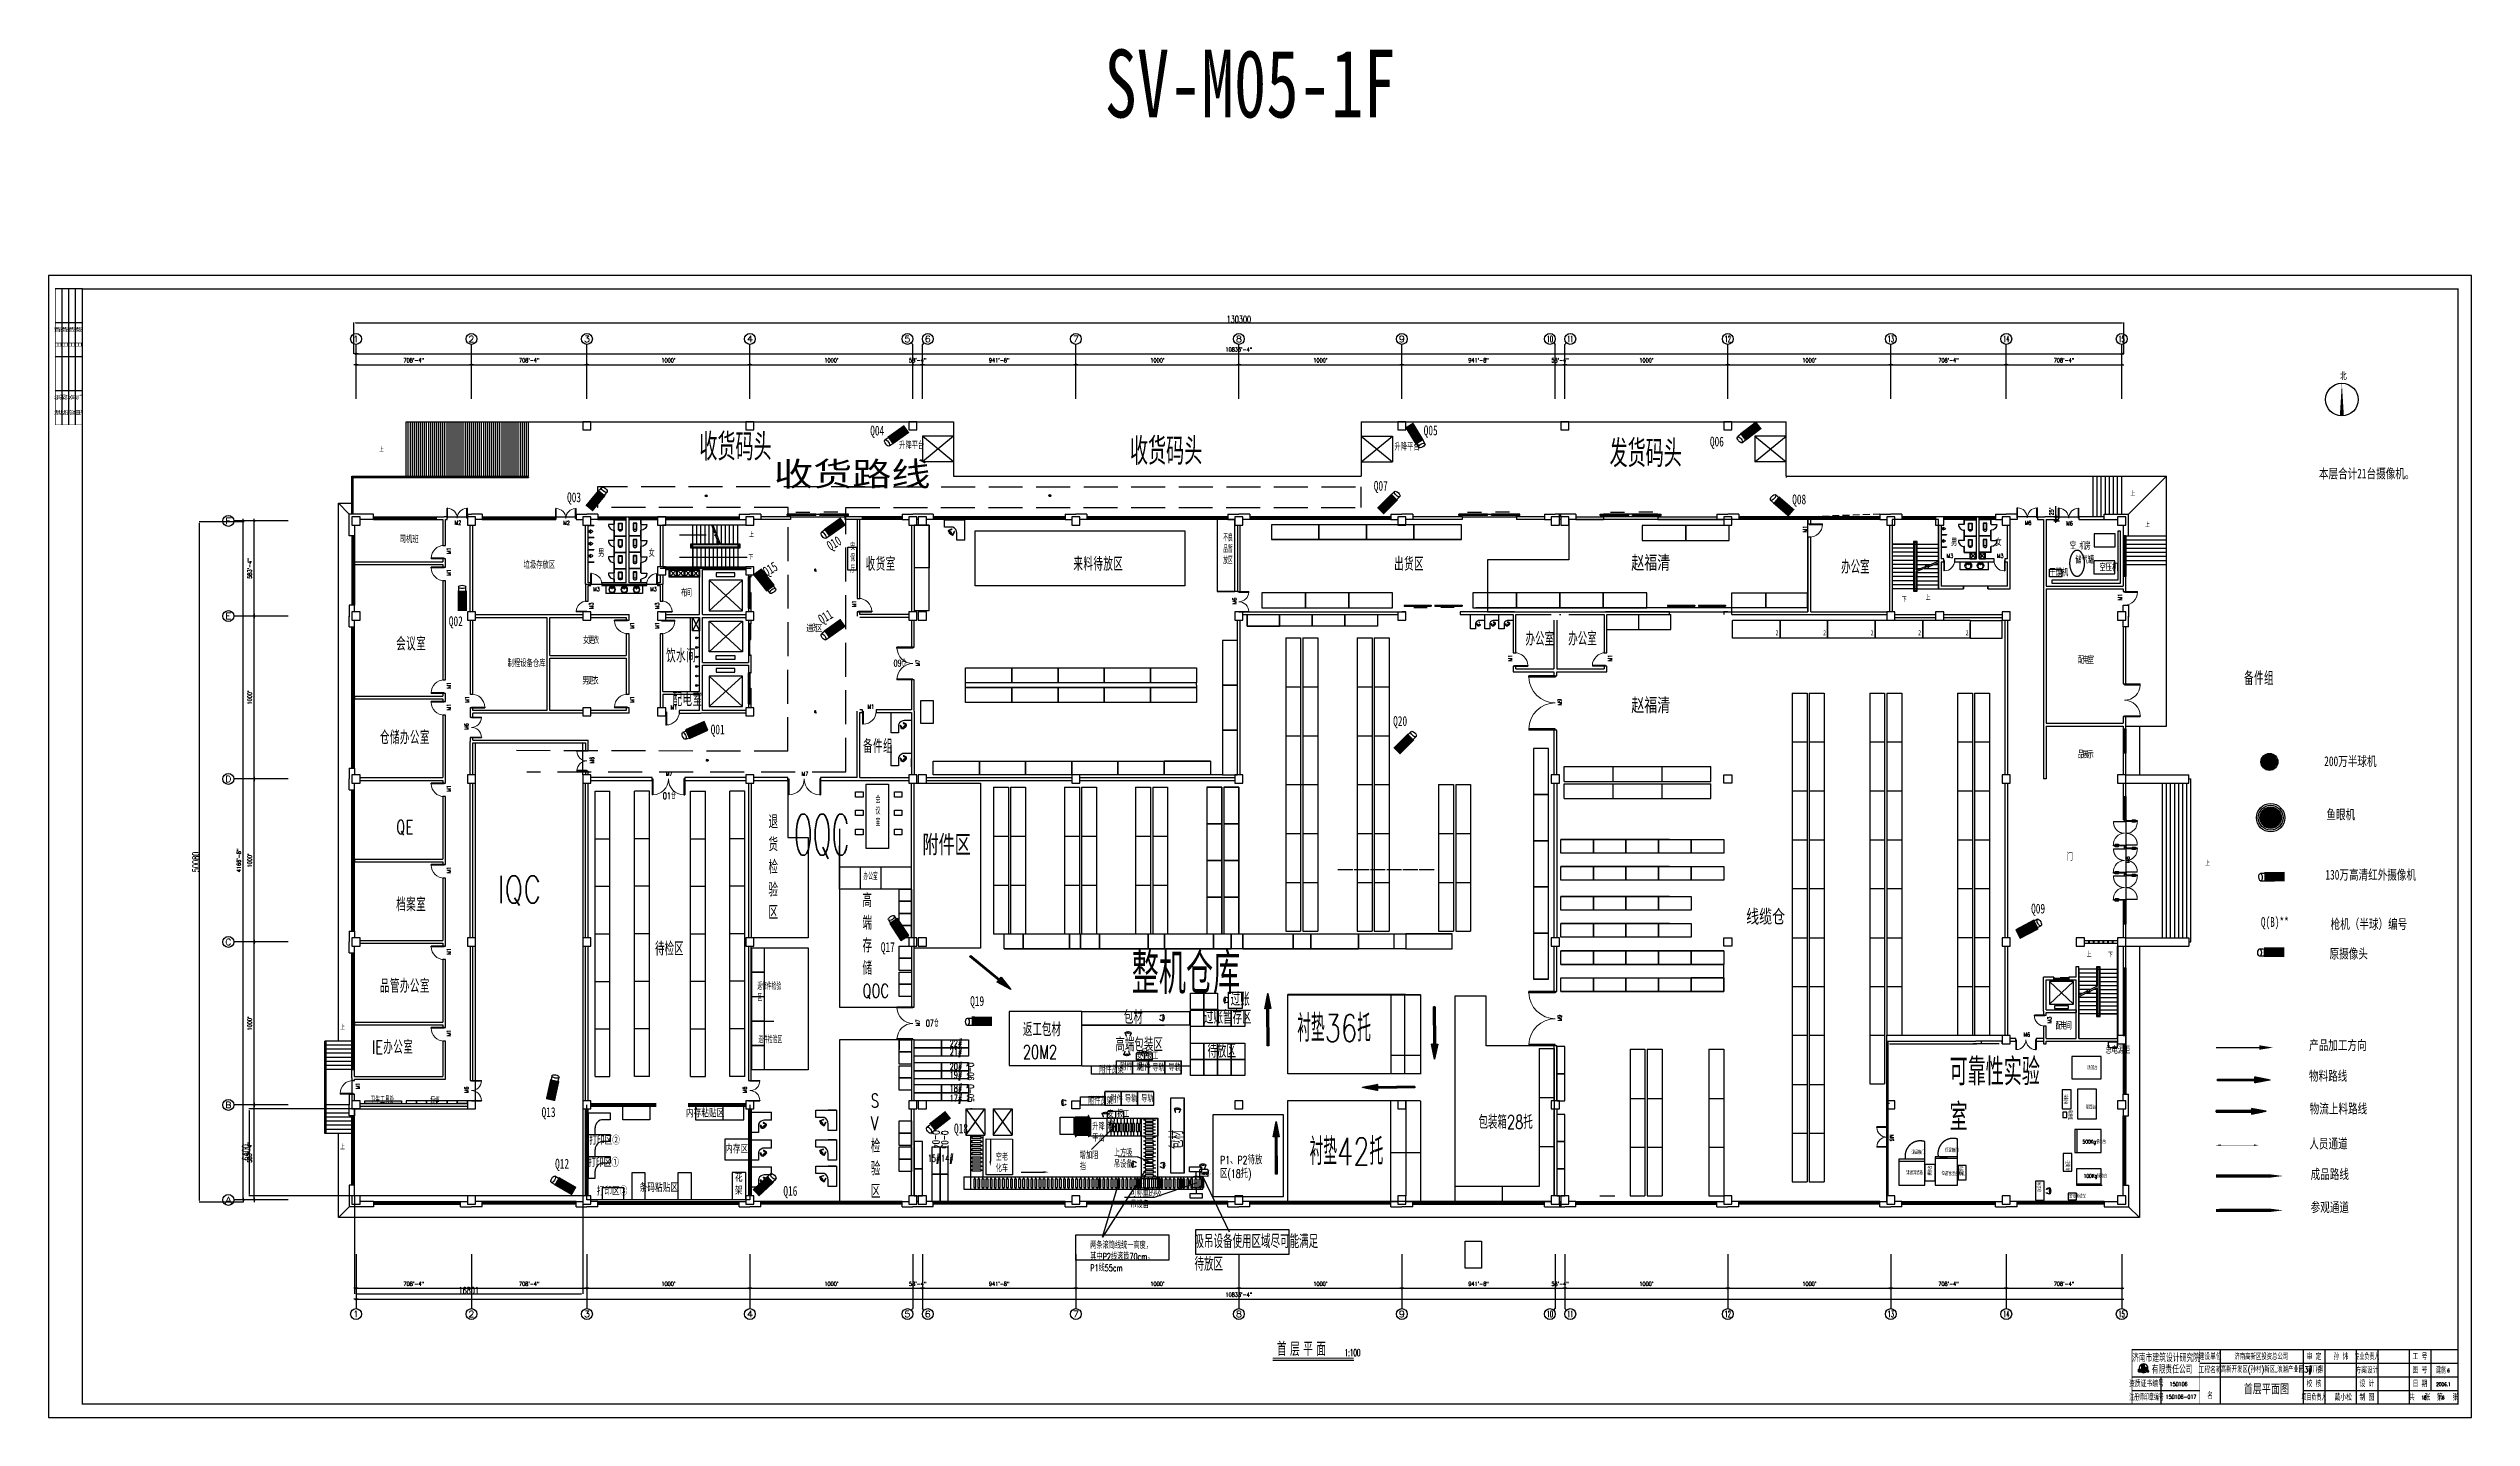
# Model space of a CAD drawing. Extents: x 539033 to 804858, y 468425 to 1263560.
# Drawn here: x 624995 to 803395, y 708708 to 809520 of the extents above; entities that cross this region are included whole.
import ezdxf
from ezdxf.enums import TextEntityAlignment as Align

# ---------------------------------------------------------------- set-up
doc = ezdxf.new("R2010")
doc.units = 0
doc.header["$LTSCALE"] = 1000
doc.header["$MEASUREMENT"] = 0
for name, pattern in [('0', [0, 0]), ('3', [5, 2.5, -1.25, 0, -1.25]), ('ACAD_ISO02W100', [15, 12, -3]), ('ACAD_ISO04W100', [30, 24, -3, 0, -3]), ('CENTER2', [1.125, 0.75, -0.125, 0.125, -0.125]), ('DASH', [0.35, 0.25, -0.1]), ('DASHDOT', [25.4, 12.7, -6.35, 0, -6.35]), ('DASHED2', [0.375, 0.25, -0.125]), ('HIDDEN2', [4.7625, 3.175, -1.5875]), ('PHANTOM2', [31.75, 15.875, -3.175, 3.175, -3.175, 3.175, -3.175]), ('SOLID', [0])]:
    doc.linetypes.add(name, pattern=pattern)
doc.layers.get('0').update_dxf_attribs({"linetype": 'CONTINUOUS'})
doc.layers.get('Defpoints').update_dxf_attribs({"linetype": 'CONTINUOUS'})
for name, color, linetype in [('001', 7, 'CONTINUOUS'), ('002', 3, 'CONTINUOUS'), ('1', 1, 'DASHDOT'), ('5剖面线层', 2, 'CONTINUOUS'), ('AXIS', 3, 'CONTINUOUS'), ('AXIS_TEXT', 7, 'CONTINUOUS'), ('BD', 2, 'CONTINUOUS'), ('CEN', 6, 'CENTER2'), ('COLUMN', 9, 'CONTINUOUS'), ('DOTE', 1, 'CONTINUOUS'), ('LVTRY', 6, 'CONTINUOUS'), ('PUB_DIM', 3, 'CONTINUOUS'), ('PUB_TEXT', 7, 'CONTINUOUS'), ('PUB_TITLE', 4, 'CONTINUOUS'), ('STAIR', 2, 'CONTINUOUS'), ('TC2', 7, 'CONTINUOUS'), ('TEXT', 3, 'CONTINUOUS'), ('WALL', 9, 'CONTINUOUS'), ('WINDOW', 4, 'CONTINUOUS'), ('WINDOW_TEXT', 7, 'CONTINUOUS'), ('z', 40, 'CONTINUOUS'), ('圖框', 7, 'CONTINUOUS'), ('填充', 6, 'CONTINUOUS'), ('摄像头', 7, 'CONTINUOUS'), ('虛線', 7, 'DASH')]:
    doc.layers.add(name, color=color, linetype=linetype)
for name, color, linetype, lineweight in [('3', 7, 'ACAD_ISO04W100', 15), ('4', 7, 'HIDDEN2', 15), ('LINE', 7, 'CONTINUOUS', 30), ('标注', 7, 'SOLID', 15), ('点划线', 1, 'ACAD_ISO04W100', 15), ('粗实线', 7, '0', 30), ('虚线', 6, 'ACAD_ISO02W100', 18)]:
    doc.layers.add(name, color=color, linetype=linetype, lineweight=lineweight)
doc.styles.add('_TCH_AXIS', font='COMPLEX', dxfattribs={"bigfont": 'GBCBIG'})
doc.styles.add('_TCH_DIM', font='SIMPLEX', dxfattribs={"bigfont": 'GBCBIG'})
doc.styles.add('_TCH_WINDOW', font='SIMPLEX', dxfattribs={"bigfont": 'GBCBIG'})
doc.styles.add('COMPLEX', font='COMPLEX')
doc.styles.add('DIM_FONT', font='SIMPLEX.shx', dxfattribs={"width": 0.8})
doc.styles.add('SIMPLEX', font='SIMPLEX.SHX')
doc.styles.get("Standard").update_dxf_attribs({"font": 'txt.shx', "width": 0.7, "height": 500, "bigfont": 'hzdx.shx'})
doc.styles.add('W', font='', dxfattribs={"width": 0.8})
doc.styles.add('YBSTYLE2', font='romans.shx', dxfattribs={"width": 0.7, "bigfont": 'hztxt.shx'})
doc.styles.add('YBSTYLE3', font='romans.shx', dxfattribs={"width": 0.7, "bigfont": 'china.shx'})
doc.styles.add('标准', font='', dxfattribs={"width": 0.667})
doc.styles.add('标注样式', font='txt.shx', dxfattribs={"width": 0.8, "bigfont": 'gbcbig.shx'})
doc.styles.get('W').set_extended_font_data('FangSong_GB2312')
doc.styles.get('标准').set_extended_font_data('FangSong_GB2312')
doc.dimstyles.new('dimn', dxfattribs={"dimtxt": 300, "dimasz": 1, "dimexe": 250, "dimexo": 300, "dimgap": 150, "dimtad": 1, "dimdec": 0, "dimzin": 0, "dimdsep": 46, "dimlunit": 4, "dimtxsty": 'DIM_FONT', "dimblk": '_DIMX', "dimcen": 0.089996, "dimdle": 3, "dimclrd": 256, "dimclrt": 7, "dimadec": 0, "dimazin": 0, "dimtfac": 1, "dimtdec": 0, "dimtix": 1, "dimtmove": 0, "dimatfit": 3, "dimldrblk": 'OBLIQUE', "dimfxl": 250, "dimfrac": 2, "dimtolj": 1, "dimtzin": 0, "dimarcsym": 0})
doc.dimstyles.new('ISO-25', dxfattribs={"dimtxt": 800, "dimasz": 100, "dimexe": 1.25, "dimexo": 0.625, "dimtad": 1, "dimdec": 0, "dimtxsty": 'Standard', "dimcen": 2.5, "dimclrd": 3, "dimclre": 3, "dimclrt": 3, "dimadec": 0, "dimazin": 0, "dimtfac": 1, "dimtdec": 0, "dimtmove": 0, "dimatfit": 3, "dimfxl": 1.25, "dimarcsym": 0})
pattern_1 = [(45, (-117.9495, 74.8036), (-1.122532, 1.122532), [])]
pattern_2 = [(45, (-117.9495, 9.9451), (-1.122532, 1.122532), [])]

msp = doc.modelspace()

# ---------------------------------------------------------------- texts
at = {"color": 2, "linetype": 'DASHED2', "insert": (764966.2, 735165.7), "char_height": 2000, "width": 6657.804, "attachment_point": 1}
msp.add_mtext('可靠性实验室', dxfattribs=at)
at = {"layer": '001', "style": 'YBSTYLE2'}
for s, height, width, p in [('建设单位', 450, 0.7, (784145.4, 712966)), ('工程名称', 450, 0.7, (784145.4, 711972.3)), ('审 定', 450, 0.7, (791795.4, 712966)), ('审 核', 450, 0.7, (791795.4, 711966)), ('专业负责人', 450, 0.6, (795695.4, 712966)), ('方案设计', 450, 0.7, (795695.4, 711966)), ('工 号', 450, 0.7, (799595.4, 712966)), ('图 号', 450, 0.7, (799595.4, 711966)), ('建施', 450, 0.6, (801144.5, 711958.7)), ('6', 262.4, 0.7, (801692.2, 712040.4)), ('注册师印章编号', 450, 0.6, (779463.5, 709966)), ('资质证书编号', 450, 0.7, (779463.5, 710966)), ('名', 450, 0.7, (784145.4, 710088)), ('项目负责人', 450, 0.6, (791795.4, 709966)), ('校 核', 450, 0.7, (791795.4, 710966)), ('制 图', 450, 0.7, (795695.4, 709966)), ('设 计', 450, 0.7, (795695.4, 710966)), ('共   张  第   张', 450, 0.7, (800595.4, 709966)), ('日 期', 450, 0.7, (799595.4, 710966)), ('18', 262.44, 0.7, (799885.9, 710040.4)), ('2006.1', 262.44, 0.7, (801327.2, 711027.3)), ('6', 262.4, 0.7, (801304, 710040.4))]:
    msp.add_text(s, height=height, dxfattribs=dict(at, width=width)).set_placement(p, align=Align.CENTER)
at = {"layer": '001', "style": 'YBSTYLE2', "width": 0.7}
for s, height, p in [('孙 炜', 450, (793238.3, 712960.1)), ('150106-017', 300, (780873.4, 710086.3)), ('150106', 300, (781169.5, 711021.2)), ('戴小松', 450, (793312.9, 709960.1))]:
    msp.add_text(s, height=height, dxfattribs=at).set_placement(p)
at = {"layer": '002', "style": 'YBSTYLE3', "width": 0.7}
for s, p in [('济南市建筑设计研究院', (780895.4, 712807.5)), ('有限责任公司', (781352.6, 711957.8))]:
    msp.add_text(s, height=550, dxfattribs=at).set_placement(p, align=Align.CENTER)
for s, p in [('高新开发区(孙村)新区.浪潮产业园3#厂房', (784936.1, 712028.1)), ('济南高新区投资总公司', (785934, 712970.1))]:
    msp.add_text(s, height=435.6, dxfattribs=at).set_placement(p)
at = {"layer": '5剖面线层', "color": 0, "lineweight": 25, "ltscale": 100, "attachment_point": 1}
for s, insert, char_height, width in [('{\\Fsimplex,gbcbig|c134;安保厅}', (684030.7, 773075.3), 500, 287.937), ('{\\Fsimplex,gbcbig|c134;办公室}', (756981.9, 771844.9), 1000, 8747.709), ('{\\Fsimplex,gbcbig|c134;办公室}', (733746.3, 766546.1), 1000, 8747.709), ('{\\Fsimplex,gbcbig|c134;办公室}', (736889.8, 766558.3), 1000, 8747.709), ('{\\Fsimplex,gbcbig|c134;退货检验区}', (678006.9, 753074.8), 1000, 610.512), ('{\\Fsimplex,gbcbig|c134;会议室}', (685894.7, 754445.7), 500, 305.256), ('{\\Fsimplex,gbcbig|c134;办公室}', (684998.3, 748804.1), 500, 1952.18), ('{\\Fsimplex.shx,gbcbig;高端存储QOC}', (684929.6, 747297.6), 1000, 610.512), ('{\\Fsimplex,gbcbig|c134;返修件检验区}', (677189.6, 740710.4), 500, 1952.18), ('包材', (704171.3, 738694.7), 1000, 3181.546), ('过账暂存区', (710070.6, 738693.3), 1000, 5861.303), ('过账', (712035, 740010.8), 1000, 3181.546), ('{\\Fsimplex,gbcbig|c134;退件检验区}', (677266.3, 736780.1), 500, 1952.18), ('{\\Fsimplex.shx,gbcbig;高端包装区}', (703548.8, 736673.4), 1000, 8953.469), ('安规', (705095, 735586.7), 500, 619.564), ('报工', (705790.5, 735587.3), 500, 1162.53), ('待放区', (710328.8, 736203.4), 1000, 5861.303), ('附件货架', (702351.5, 734556.6), 500, 2155.079), ('附件', (703895.4, 734784.9), 500, 912.601), ('附件', (705234.3, 734747), 500, 912.601), ('导轨', (706269, 734711.8), 500, 912.601), ('导轨', (707469, 734719), 500, 912.601), ('{\\Fsimplex,gbcbig|c134;S\\PV检验区}', (685543.9, 732541.5), 1000, 610.512), ('附件货架', (701537.1, 732277.6), 500, 2155.079), ('附件', (703187.6, 732394.9), 500, 912.601), ('导轨', (704248.7, 732432.9), 500, 912.601), ('导轨', (705448.7, 732432.9), 500, 912.601), ('升降平台', (701847.3, 730373.7), 500, 912.601), ('安规', (702968.3, 731293.6), 500, 619.564), ('报工', (703663.8, 731305), 500, 1162.53), ('增加阻挡', (700926.8, 728260.3), 500, 1590.773), ('上方吸吊设备', (703438.7, 728442.8), 500, 1590.773), ('P1、P2待放区(18托)', (711255.3, 727963.6), 600, 3516.782), ('可称重的吸吊设备', (704652.9, 725482), 500, 2511.113)]:
    msp.add_mtext(s, dxfattribs=dict(at, insert=insert, char_height=char_height, width=width))
at = {"layer": '5剖面线层', "color": 6, "lineweight": 25, "ltscale": 100, "attachment_point": 1}
for s, insert, char_height, width in [('{\\Fsimplex,gbcbig|c134;不良品暂放区}', (711486.7, 773729.2), 500, 851.997), ('{\\Fsimplex,gbcbig|c134;\\T1.05;\\C0;收货室}', (685167.3, 772057.1), 1000, 4200), ('{\\Fsimplex,gbcbig|c134;\\T1.05;\\C0;来料待放区}', (700457.6, 772057.1), 1000, 4200), ('{\\Fsimplex,gbcbig|c134;\\T1.05;\\C0;出货区}', (724069.7, 772057.1), 1000, 4200), ('{\\Fsimplex,gbcbig|c134;\\T1.05;\\C0;会议室}', (650600, 766183.4), 1000, 4200), ('{\\Fsimplex,gbcbig|c134;\\T1.05;\\C0;饮水间}', (670472.8, 765306.5), 1000, 4200), ('{\\Ftxt,hzdx|c134;09\\Fsimplex,gbcbig|c134;仓}', (687213.9, 764509), 500, 1696.407), ('{\\Fsimplex,gbcbig|c134;\\T1.05;\\C0;备件组}', (786648, 763640.2), 1000, 5031.336), ('{\\Fsimplex,gbcbig|c134;\\T1.05;\\C0;配电室}', (670943.3, 762084.4), 1000, 4200), ('{\\Fsimplex,gbcbig|c134;\\T1.05;\\C0;仓储办公室}', (649400, 759283.4), 1000, 4200), ('{\\Fsimplex,gbcbig|c134;\\T1.05;\\C0;备件组}', (684970.3, 758640.6), 1000, 5031.336), ('{\\Ftxt,hzdx|c134;01\\Fsimplex,gbcbig|c134;仓}', (670224.9, 754733.3), 500, 1696.407), ('{\\Fsimplex,gbcbig|c134;\\T1.05;\\C0;QE}', (650600, 752683.4), 1000, 4200), ('{\\Fsimplex,gbcbig|c134;\\T1.05;\\C0;IQC}', (658095.6, 748595.2), 2000, 8400), ('{\\Fsimplex,gbcbig|c134;\\T1.05;\\C0;档案室}', (650600, 746983.4), 1000, 4200), ('{\\Fsimplex,gbcbig|c134;\\T1.05;\\C0;品管办公室}', (649400, 740983.4), 1000, 4200), ('{\\Fsimplex.shx,gbcbig;衬垫36托}', (716939.6, 738377), 2000, 25242.099), ('{\\Ftxt,hzdx|c134;07\\Fsimplex,gbcbig|c134;仓}', (689588.2, 737991.6), 500, 1696.407), ('返工包材20M2', (696737.3, 737785.8), 1000, 3181.546), ('{\\Fsimplex,gbcbig|c134;\\T1.05;\\C0;IE办公室}', (648800, 736483.4), 1000, 4200), ('{\\Fsimplex,gbcbig|c134;\\C0;卫生工具处}', (648710.9, 732333.8), 500, 3049.108), ('{\\Fsimplex,gbcbig|c134;\\C0;橱柜}', (653101.2, 732247.9), 500, 3049.108), ('{\\Fsimplex.shx,gbcbig;包装箱28托}', (730278.6, 730968.2), 1000, 8953.469), ('空老化车', (694738.6, 728142.3), 500, 912.601), ('{\\Fsimplex.shx,gbcbig;衬垫42托}', (717846.6, 729299.6), 2000, 25242.099), ('mes机', (709716.2, 726861.4), 250, 778.011), ('两条滚筒线统一高度，其中P2线滚筒70cm，P1线55cm', (701693.9, 721644), 500, 4703.891), ('吸吊设备使用区域尽可能满足待放区', (709374.1, 722182.2), 1000, 9407.782)]:
    msp.add_mtext(s, dxfattribs=dict(at, insert=insert, char_height=char_height, width=width))
at = {"layer": '5剖面线层', "color": 2, "lineweight": 25, "ltscale": 100, "char_height": 500, "width": 726.402, "attachment_point": 1}
for s, insert in [('{\\Ftxt,hzdx|c134;22#}', (691352.2, 736525.5)), ('{\\Ftxt,hzdx|c134;21#}', (691352.2, 735901.8)), ('{\\Ftxt,hzdx|c134;20#}', (691352.2, 734807.1)), ('{\\Ftxt,hzdx|c134;19#}', (691352.2, 734196.1)), ('{\\Ftxt,hzdx|c134;18#}', (691352.2, 733203.3)), ('{\\Ftxt,hzdx|c134;17#}', (691352.2, 732477.7))]:
    msp.add_mtext(s, dxfattribs=dict(at, insert=insert))
at = {"layer": '5剖面线层', "color": 2, "lineweight": 25, "ltscale": 100, "char_height": 500, "width": 414.797, "attachment_point": 1, "rotation": 270}
for s, insert in [('{\\Ftxt,hzdx|c134;Q-06}', (693136.3, 734851.2)), ('{\\Ftxt,hzdx|c134;Q-05}', (693136.3, 733250))]:
    msp.add_mtext(s, dxfattribs=dict(at, insert=insert))
at = {"layer": '5剖面线层', "lineweight": 25, "ltscale": 100, "char_height": 500, "width": 414.797, "attachment_point": 1, "rotation": 270}
for s, insert in [('{\\Ftxt,hzdx|c134;Q-04}', (690587.7, 729859.5)), ('{\\Ftxt,hzdx|c134;Q-03}', (691243.8, 729834.6))]:
    msp.add_mtext(s, dxfattribs=dict(at, insert=insert))
at = {"layer": '5剖面线层', "color": 0, "lineweight": 25, "ltscale": 100, "insert": (707553, 728479.5), "char_height": 1000, "width": 3181.546, "attachment_point": 1, "rotation": 90}
msp.add_mtext('包材', dxfattribs=at)
at = {"layer": '5剖面线层', "lineweight": 25, "ltscale": 100, "char_height": 500, "width": 726.402, "attachment_point": 1}
for s, insert in [('{\\Ftxt,hzdx|c134;15#}', (689736.2, 728046.4)), ('{\\Ftxt,hzdx|c134;14#}', (690714.9, 728053))]:
    msp.add_mtext(s, dxfattribs=dict(at, insert=insert))
at = {"layer": 'BD', "color": 1, "linetype": '0', "ltscale": 100, "style": '标注样式', "width": 2}
msp.add_text('收货路线', height=2000, dxfattribs=at).set_placement((678416, 777116.1))
at = {"layer": 'PUB_TEXT', "style": '_TCH_DIM'}
for s, height, p in [('北', 510.6, (793703.9, 785115.1)), ('上', 357.4, (649334.4, 779810.3)), ('上', 357.4, (778268.1, 776568)), ('上', 357.4, (779349.4, 774257.4)), ('上', 357.4, (676573.9, 773537)), ('下', 357.4, (676538.9, 771873.4)), ('下', 357.4, (761455.4, 768772.5)), ('上', 357.4, (763201.5, 768891.8)), ('上', 357.4, (783786.6, 749339.5)), ('上', 357.4, (775061.4, 742627.8)), ('下', 357.4, (776626.1, 742592.8)), ('上', 357.4, (646467.7, 737263.6)), ('上', 357.4, (646467.7, 728442.4))]:
    msp.add_text(s, height=height, dxfattribs=at).set_placement(p)
at = {"layer": 'PUB_TEXT', "color": 6, "width": 0.7}
for s, height, p in [('收货码头', 2000, (672920, 779177)), ('收货码头', 2000, (704623.7, 778862.2)), ('发货码头', 2000, (739932.7, 778690.4)), ('整机仓库', 3000, (704755.3, 739895.5))]:
    msp.add_text(s, height=height, dxfattribs=at).set_placement(p)
at = {"layer": 'PUB_TEXT', "width": 0.7}
for s, height, p in [('升降平台', 510.64, (687624.1, 780026.6)), ('升降平台', 510.64, (724095.3, 779918.1)), ('司机班', 510.64, (650849, 773102.4)), ('男', 510.6, (665463.5, 772088.6)), ('女', 510.6, (669174.3, 772088.6)), ('男', 510.6, (765063.5, 772883.7)), ('女', 510.6, (768336.4, 772883.7)), ('空', 510.6, (773825.5, 772634.5)), ('机', 510.6, (774529.4, 772619.8)), ('房', 510.6, (774890.2, 772619.8)), ('垃圾存放区', 510.64, (659970.6, 771224)), ('干燥机', 510.64, (772313.3, 770660.6)), ('储气罐', 510.64, (774219.6, 771590.6)), ('空压机', 510.64, (775999.9, 771036.5)), ('布', 510.6, (671552.2, 769164.8)), ('间', 510.6, (671913, 769164.8)), ('女', 510.6, (664353, 765679.9)), ('更', 510.6, (664713.8, 765679.9)), ('衣', 510.6, (665074.6, 765679.9)), ('进', 510.6, (680789.9, 766537.4)), ('货', 510.6, (681150.7, 766537.4)), ('区', 510.6, (681511.5, 766537.4)), ('制程设备仓库', 510.64, (658798.9, 763980.4)), ('配', 510.6, (774414, 764216.5)), ('电', 510.6, (774774.8, 764216.5)), ('室', 510.6, (775135.6, 764216.5)), ('男', 510.6, (664307.8, 762692.1)), ('更', 510.6, (664668.6, 762692.1)), ('衣', 510.6, (665029.4, 762692.1)), ('品', 510.6, (774395, 757257.6)), ('展', 510.6, (774755.8, 757257.6)), ('示', 510.6, (775116.5, 757257.6)), ('门', 510.6, (773582.5, 749721)), ('配', 510.6, (772774.1, 737284.2)), ('电', 510.6, (773134.9, 737284.2)), ('间', 510.6, (773495.7, 737284.2)), ('首层平面图', 735.32, (786619, 710424.4))]:
    msp.add_text(s, height=height, dxfattribs=at).set_placement(p)
at = {"layer": 'PUB_TEXT', "color": 0}
for s, height, width, p in [('OQC', 3000, 0.49, (679876.1, 750129)), ('待检区', 1000, 0.7, (669656.4, 742728.5))]:
    msp.add_text(s, height=height, dxfattribs=dict(at, width=width)).set_placement(p)
at = {"layer": 'PUB_TEXT', "color": 1, "width": 0.7}
msp.add_text('总电源柜', height=500, dxfattribs=at).set_placement((776444.1, 735501.5))
at = {"layer": 'PUB_TEXT', "lineweight": -2, "width": 0.7}
for s, p in [('跌落台', (775121.9, 734323.2)), ('碰撞台', (775001.1, 731424.4)), ('调温箱门', (762147.6, 728104.8)), ('恒温箱门', (764639.2, 728248.7)), ('500Kg振动台', (774752.7, 728881.6)), ('调温调湿箱', (761754.6, 726603.2)), ('100Kg振动台', (774843.9, 726363.8)), ('安检测试仪', (773758.2, 724866))]:
    msp.add_text(s, height=270, dxfattribs=at).set_placement(p)
for s, rotation, p in [('控制台', 270, (773372.1, 732510)), ('电源柜', 270, (773708.8, 731365.9)), ('操作台', 90, (763662.1, 726530.6)), ('恒温恒湿控制机', 358.634668, (764352.3, 726550.6)), ('操作台', 90, (765978.8, 726584.4)), ('控制台', 270, (773512.6, 727625.7)), ('办公台', 90, (771714.8, 725310))]:
    msp.add_text(s, height=270, rotation=rotation, dxfattribs=at).set_placement(p)
at = {"layer": 'z', "color": 7}
for s, height, width, p in [('首', 1021.3, 0.7, (715440.1, 713238.5)), ('层', 1021.3, 0.7, (716406.7, 713238.5)), ('平', 1021.3, 0.7, (717373.3, 713238.5)), ('面', 1021.3, 0.7, (718339.9, 713238.5)), ('1:100', 500, 0.49, (720431.9, 713238.5))]:
    msp.add_text(s, height=height, dxfattribs=dict(at, width=width)).set_placement(p)
at = {"layer": '圖框', "color": 0, "attachment_point": 3}
for s, insert, char_height in [('{\\fSimSun|b0|i0|c134|p54;SV-M05-1F}', (724182.2, 809437.9), 5000), ('{\\fSimSun|b0|i0|c134|p54;Q04}', (686526.7, 781740.6), 720), ('{\\fSimSun|b0|i0|c134|p54;Q05}', (727275.4, 781756.8), 720), ('{\\fSimSun|b0|i0|c134|p54;Q06}', (748347.9, 780934.5), 720), ('{\\fSimSun|b0|i0|c134|p54;本层合计21台摄像机。}', (799193.3, 778578.5), 720), ('{\\fSimSun|b0|i0|c134|p54;Q03}', (664206.7, 776829.2), 720), ('{\\fSimSun|b0|i0|c134|p54;Q07}', (723601.7, 777674.6), 720), ('{\\fSimSun|b0|i0|c134|p54;Q08}', (754408, 776676.4), 720), ('{\\fSimSun|b0|i0|c134|p54;Q02}', (655500.5, 767711.3), 720), ('{\\fSimSun|b0|i0|c134|p54;Q20}', (725027.6, 760359.5), 720), ('{\\fSimSun|b0|i0|c134|p54;Q01}', (674782, 759731.9), 720), ('{\\fSimSun|b0|i0|c134|p54;130万高清红外摄像机}', (799309.3, 749037.1), 720), ('{\\fSimSun|b0|i0|c134|p54;Q09}', (771998.6, 746544.8), 720), ('{\\fSimSun|b0|i0|c134|p54;Q(B)**}', (789942.1, 745557), 720), ('{\\fSimSun|b0|i0|c134|p54;枪机（半球）编号}', (798662.8, 745410.6), 720), ('{\\fSimSun|b0|i0|c134|p54;原摄像头}', (795763.5, 743230.6), 720), ('{\\fSimSun|b0|i0|c134|p54;Q19}', (693884.4, 739739.6), 720), ('{\\fSimSun|b0|i0|c134|p54;产品加工方向}', (795672, 736491.1), 720), ('{\\fSimSun|b0|i0|c134|p54;物料路线}', (794249.8, 734229.5), 720), ('{\\fSimSun|b0|i0|c134|p54;Q13}', (662331, 731554.7), 720), ('{\\fSimSun|b0|i0|c134|p54;内存粘贴区}', (674753.3, 731445.4), 576), ('{\\fSimSun|b0|i0|c134|p54;物流上料路线}', (795711.9, 731818.3), 720), ('{\\fSimSun|b0|i0|c134|p54;Q18}', (692697.2, 730353.3), 720), ('{\\fSimSun|b0|i0|c134|p54;打印区①}', (666999, 727807.2), 576), ('{\\fSimSun|b0|i0|c134|p54;打印区②}', (667073.3, 729440.7), 576), ('{\\fSimSun|b0|i0|c134|p54;内存区}', (676509, 728799.8), 576), ('{\\fSimSun|b0|i0|c134|p54;人员通道}', (794272.4, 729242.8), 720), ('{\\fSimSun|b0|i0|c134|p54;Q12}', (663325.4, 727759.6), 720), ('{\\fSimSun|b0|i0|c134|p54;花\\P架}', (676103.6, 726709.6), 576), ('{\\fSimSun|b0|i0|c134|p54;成品路线}', (794371.1, 726992.2), 720), ('{\\fSimSun|b0|i0|c134|p54;打印区③}', (667621.1, 725700.6), 576), ('{\\fSimSun|b0|i0|c134|p54;条码粘贴区}', (671338.7, 725962.2), 576), ('{\\fSimSun|b0|i0|c134|p54;Q16}', (680132.1, 725754.5), 720), ('{\\fSimSun|b0|i0|c134|p54;参观通道}', (794370, 724557), 720)]:
    msp.add_mtext(s, dxfattribs=dict(at, insert=insert, char_height=char_height))
at = {"layer": '圖框', "color": 0, "char_height": 720, "attachment_point": 3, "rotation": 30.720862}
for s, insert in [('{\\fSimSun|b0|i0|c134|p54;Q10}', (683087.8, 773661.4)), ('{\\fSimSun|b0|i0|c134|p54;Q15}', (678395.9, 771769)), ('{\\fSimSun|b0|i0|c134|p54;Q11}', (682456.2, 768254.5))]:
    msp.add_mtext(s, dxfattribs=dict(at, insert=insert))
at = {"layer": '圖框', "color": 0, "char_height": 720, "width": 6440.16, "attachment_point": 1}
for s, insert in [('{\\fSimSun|b0|i0|c134|p54;200万半球机}', (792549.3, 757400.3)), ('{\\fSimSun|b0|i0|c134|p54;鱼眼机}', (792706.5, 753475.3))]:
    msp.add_mtext(s, dxfattribs=dict(at, insert=insert))
at = {"layer": '圖框', "color": 6, "insert": (687305.7, 743708.7), "char_height": 720, "attachment_point": 3}
msp.add_mtext('{\\fSimSun|b0|i0|c134|p54;Q17}', dxfattribs=at)
at = {"layer": '摄像头', "color": 1, "lineweight": 25, "ltscale": 100, "char_height": 1000, "width": 9330.51, "attachment_point": 1}
for s, insert in [('{\\fSimSun|b0|i0|c134|p2;赵福清}', (741535.1, 772163.8)), ('{\\fSimSun|b0|i0|c134|p2;赵福清}', (741535.1, 761678.6)), ('{\\fSimSun|b0|i0|c134|p2;线缆仓}', (749989.3, 746105.6))]:
    msp.add_mtext(s, dxfattribs=dict(at, insert=insert))
at = {"layer": '摄像头', "color": 6, "lineweight": 25, "ltscale": 100, "insert": (692905.3, 751612), "char_height": 1500, "width": 15433.395, "attachment_point": 3, "style": '标准'}
msp.add_mtext('{\\Fsimplex.shx,gbcbig;\\W1.1;附件区}', dxfattribs=at)

# ---------------------------------------------------------------- blocks, each defined once
blk = doc.blocks.new('$TCHSYS$WIN2D')
for p, q in [((-0.5, 0.5), (0.5, 0.5)), ((0.5, 0.167), (-0.5, 0.167)), ((0.5, -0.167), (-0.5, -0.167)), ((-0.5, -0.5), (0.5, -0.5))]:
    blk.add_line(p, q)
blk = doc.blocks.new('$DorLib2D$00000001')
for p, q in [((0.45, 0.975), (0.5, 0.975)), ((0.45, 0), (0.45, 0.975)), ((0.5, 0), (0.45, 0)), ((0.5, 0), (0.5, 0.975))]:
    blk.add_line(p, q)
at = {"lineweight": 13}
blk.add_arc((0.475, 0), 0.975, 91.46928, 180, dxfattribs=at)
blk = doc.blocks.new('_FZHK')
blk.add_lwpolyline([(-0.5, -0.5), (0.5, -0.5), (0.5, 0.5), (-0.5, 0.5)], close=True)
blk = doc.blocks.new('$TCHSYS$DOOR2D')
for p, q in [((0.45, 0.975), (0.5, 0.975)), ((0.45, 0), (0.45, 0.975)), ((0.5, 0), (0.45, 0)), ((0.5, 0), (0.5, 0.975))]:
    blk.add_line(p, q)
at = {"lineweight": 13}
blk.add_arc((0.475, 0), 0.975, 91.46928, 180, dxfattribs=at)
blk = doc.blocks.new('_DIMX')
blk.add_line((-150, 0), (150, 0))
at = {"const_width": 50}
blk.add_lwpolyline([(-70, -70), (70, 70)], dxfattribs=at)
blk = doc.blocks.new('*D668')
at = {"layer": 'Defpoints', "color": 0, "lineweight": 25, "ltscale": 100, "transparency": 16777216}
for p in [(772346, 775028), (772346, 774728), (772801, 775028)]:
    blk.add_point(p, dxfattribs=at)
at = {"layer": 'PUB_DIM', "color": 0, "lineweight": -2, "transparency": 16777216}
for p, q in [((772646, 775028), (773051, 775028)), ((772646, 774728), (773051, 774728))]:
    blk.add_line(p, q, dxfattribs=at)
at = {"layer": 'PUB_DIM', "lineweight": -2, "transparency": 16777216}
for p, q in [((772801, 775029), (772801, 775810)), ((772801, 774728), (772801, 775028)), ((772801, 774727), (772801, 774726))]:
    blk.add_line(p, q, dxfattribs=at)
at = {"layer": 'PUB_DIM', "lineweight": -2, "ltscale": 100, "transparency": 16777216}
for p, rotation in [((772801, 775028), 270), ((772801, 774728), 90)]:
    blk.add_blockref('_DIMX', p, dxfattribs=dict(at, rotation=rotation))
at = {"layer": 'PUB_DIM', "color": 7, "ltscale": 100, "transparency": 16777216, "insert": (772472, 775420), "char_height": 300, "attachment_point": 5, "rotation": 90, "style": 'DIM_FONT'}
blk.add_mtext("\\A1;25'", dxfattribs=at)
blk = doc.blocks.new('_OBLIQUE')
at = {"color": 0, "linetype": 'ByBlock'}
blk.add_line((-0.5, -0.5), (0.5, 0.5), dxfattribs=at)
blk = doc.blocks.new('$DorLib2D$00000002')
for p, q in [((-0.5, 0), (-0.5, 0.4875)), ((-0.475, 0.4875), (-0.5, 0.4875)), ((-0.475, 0), (-0.475, 0.4875)), ((0.475, 0), (0.475, 0.4875)), ((0.475, 0.4875), (0.5, 0.4875)), ((0.5, 0), (0.5, 0.4875)), ((-0.5, 0), (-0.475, 0)), ((0.5, 0), (0.475, 0))]:
    blk.add_line(p, q)
at = {"lineweight": 13}
for centre, start, end in [((-0.4875, 0), 0, 88.53072), ((0.4875, 0), 91.46928, 180)]:
    blk.add_arc(centre, 0.4875, start, end, dxfattribs=at)
blk = doc.blocks.new('_ARROW')
blk.add_solid([(0, 0), (-1, 0.1), (-1, -0.1)])
blk = doc.blocks.new('$DorLib2D$00000027')
for p, q in [((-0.533, 0.152), (-0.033, 0.152)), ((-0.533, 0.152), (-0.533, 0.133)), ((-0.533, 0.133), (-0.033, 0.133)), ((-0.033, 0.152), (-0.033, 0.133)), ((0.033, 0.152), (0.533, 0.152)), ((0.033, 0.152), (0.033, 0.133)), ((0.033, 0.133), (0.533, 0.133)), ((0.533, 0.152), (0.533, 0.133))]:
    blk.add_line(p, q)
for points in [[(-0.352, 0.106), (-0.106, 0.106)], [(0.385, 0.106), (0.14, 0.106)]]:
    blk.add_lwpolyline(points)
at = {"yscale": 0.06666666666667333, "zscale": 0.06666666666667333}
for p, xscale in [((-0.352, 0.106), -0.06666666666667333), ((0.385, 0.106), 0.06666666666667333)]:
    blk.add_blockref('_ARROW', p, dxfattribs=dict(at, xscale=xscale))
blk = doc.blocks.new('$DorLib2D$00000013')
at = {"linetype": 'DASHED2'}
for p, q in [((-0.433, 0.397), (-0.433, -0.003)), ((0.433, -0.469), (0.433, -0.069))]:
    blk.add_line(p, q, dxfattribs=at)
at = {"lineweight": 13}
for p, q in [((0.405, 0.344), (0.405, 0.216)), ((0.495, 0.344), (0.495, 0.216)), ((-0.495, -0.408), (-0.495, -0.28)), ((-0.405, -0.408), (-0.405, -0.28))]:
    blk.add_line(p, q, dxfattribs=at)
for p, q in [((0.405, 0.344), (0.433, 0.344)), ((0.405, 0.216), (0.433, 0.216)), ((0.433, 0.397), (0.433, -0.003)), ((0.467, 0.397), (0.433, 0.397)), ((0.467, -0.003), (0.467, 0.397)), ((0.495, 0.344), (0.467, 0.344)), ((0.495, 0.216), (0.467, 0.216)), ((-0.5, -0.003), (-0.467, -0.003)), ((-0.433, -0.003), (-0.5, -0.003)), ((-0.5, -0.003), (-0.5, -0.069)), ((-0.5, -0.003), (-0.5, -0.003)), ((-0.433, -0.069), (-0.5, -0.069)), ((-0.5, -0.069), (-0.5, -0.069)), ((-0.5, -0.069), (-0.467, -0.069)), ((-0.495, -0.28), (-0.467, -0.28)), ((-0.495, -0.408), (-0.467, -0.408)), ((-0.433, -0.003), (-0.467, -0.003)), ((-0.467, -0.069), (-0.467, -0.469)), ((-0.433, -0.069), (-0.467, -0.069)), ((-0.467, -0.469), (-0.433, -0.469)), ((-0.433, -0.003), (-0.433, -0.069)), ((-0.433, -0.469), (-0.433, -0.069)), ((-0.405, -0.28), (-0.433, -0.28)), ((-0.405, -0.408), (-0.433, -0.408)), ((0.433, -0.003), (0.433, -0.069)), ((0.433, -0.003), (0.467, -0.003)), ((0.433, -0.003), (0.5, -0.003)), ((0.433, -0.069), (0.467, -0.069)), ((0.5, -0.069), (0.467, -0.069)), ((0.5, -0.003), (0.5, -0.069)), ((0.5, -0.003), (0.5, -0.003)), ((0.5, -0.069), (0.5, -0.069))]:
    blk.add_line(p, q)
at = {"linetype": 'DASHED2', "lineweight": 13}
for centre, start, end in [((-0.4, -0.001), 359.80068, 94.78054), ((0.4, -0.071), 179.80068, 274.78054)]:
    blk.add_arc(centre, 0.4, start, end, dxfattribs=at)
at = {"lineweight": 13}
for centre, start, end in [((0.4, -0.001), 85.21946, 180.19932), ((-0.4, -0.071), 265.21946, 0.19932)]:
    blk.add_arc(centre, 0.4, start, end, dxfattribs=at)
blk = doc.blocks.new('_AXISO')
blk.add_circle((0, 0), 0.5)
at = {"layer": 'AXIS_TEXT', "style": 'COMPLEX', "width": 1.041667}
blk.add_attdef('A', text='', height=0.56, dxfattribs=at).set_placement((-0.25, -0.28), (0.25, -0.28), align=Align.FIT)
blk = doc.blocks.new('*D669')
at = {"layer": 'AXIS', "color": 0, "lineweight": -2, "transparency": 16777216}
for p, q in [((642339, 731728), (639889, 731728)), ((642339, 724728), (639889, 724728))]:
    blk.add_line(p, q, dxfattribs=at)
at = {"layer": 'AXIS', "lineweight": -2, "transparency": 16777216}
blk.add_line((640139, 724729), (640139, 731727), dxfattribs=at)
at = {"layer": 'Defpoints', "color": 0, "lineweight": 25, "ltscale": 100, "transparency": 16777216}
for p in [(640139, 731728), (642639, 731728), (642639, 724728)]:
    blk.add_point(p, dxfattribs=at)
at = {"layer": 'AXIS', "lineweight": -2, "ltscale": 100, "transparency": 16777216}
for p, rotation in [((640139, 731728), 90), ((640139, 724728), 270)]:
    blk.add_blockref('_DIMX', p, dxfattribs=dict(at, rotation=rotation))
at = {"layer": 'AXIS', "color": 7, "ltscale": 100, "transparency": 16777216, "insert": (639810, 728228), "char_height": 300, "attachment_point": 5, "rotation": 90, "style": 'DIM_FONT'}
blk.add_mtext('\\A1;583\'-4"', dxfattribs=at)
blk = doc.blocks.new('*D670')
at = {"layer": 'AXIS', "color": 0, "lineweight": -2, "transparency": 16777216}
for p, q in [((642339, 743728), (639889, 743728)), ((642339, 731728), (639889, 731728))]:
    blk.add_line(p, q, dxfattribs=at)
at = {"layer": 'AXIS', "lineweight": -2, "transparency": 16777216}
blk.add_line((640139, 731729), (640139, 743727), dxfattribs=at)
at = {"layer": 'Defpoints', "color": 0, "lineweight": 25, "ltscale": 100, "transparency": 16777216}
for p in [(640139, 743728), (642639, 743728), (642639, 731728)]:
    blk.add_point(p, dxfattribs=at)
at = {"layer": 'AXIS', "lineweight": -2, "ltscale": 100, "transparency": 16777216}
for p, rotation in [((640139, 743728), 90), ((640139, 731728), 270)]:
    blk.add_blockref('_DIMX', p, dxfattribs=dict(at, rotation=rotation))
at = {"layer": 'AXIS', "color": 7, "ltscale": 100, "transparency": 16777216, "insert": (639810, 737728), "char_height": 300, "attachment_point": 5, "rotation": 90, "style": 'DIM_FONT'}
blk.add_mtext("\\A1;1000'", dxfattribs=at)
blk = doc.blocks.new('*D671')
at = {"layer": 'AXIS', "color": 0, "lineweight": -2, "transparency": 16777216}
for p, q in [((642339, 755728), (639889, 755728)), ((642339, 743728), (639889, 743728))]:
    blk.add_line(p, q, dxfattribs=at)
at = {"layer": 'AXIS', "lineweight": -2, "transparency": 16777216}
blk.add_line((640139, 743729), (640139, 755727), dxfattribs=at)
at = {"layer": 'Defpoints', "color": 0, "lineweight": 25, "ltscale": 100, "transparency": 16777216}
for p in [(640139, 755728), (642639, 755728), (642639, 743728)]:
    blk.add_point(p, dxfattribs=at)
at = {"layer": 'AXIS', "lineweight": -2, "ltscale": 100, "transparency": 16777216}
for p, rotation in [((640139, 755728), 90), ((640139, 743728), 270)]:
    blk.add_blockref('_DIMX', p, dxfattribs=dict(at, rotation=rotation))
at = {"layer": 'AXIS', "color": 7, "ltscale": 100, "transparency": 16777216, "insert": (639810, 749728), "char_height": 300, "attachment_point": 5, "rotation": 90, "style": 'DIM_FONT'}
blk.add_mtext("\\A1;1000'", dxfattribs=at)
blk = doc.blocks.new('*D672')
at = {"layer": 'AXIS', "color": 0, "lineweight": -2, "transparency": 16777216}
for p, q in [((642339, 767728), (639889, 767728)), ((642339, 755728), (639889, 755728))]:
    blk.add_line(p, q, dxfattribs=at)
at = {"layer": 'AXIS', "lineweight": -2, "transparency": 16777216}
blk.add_line((640139, 755729), (640139, 767727), dxfattribs=at)
at = {"layer": 'Defpoints', "color": 0, "lineweight": 25, "ltscale": 100, "transparency": 16777216}
for p in [(640139, 767728), (642639, 767728), (642639, 755728)]:
    blk.add_point(p, dxfattribs=at)
at = {"layer": 'AXIS', "lineweight": -2, "ltscale": 100, "transparency": 16777216}
for p, rotation in [((640139, 767728), 90), ((640139, 755728), 270)]:
    blk.add_blockref('_DIMX', p, dxfattribs=dict(at, rotation=rotation))
at = {"layer": 'AXIS', "color": 7, "ltscale": 100, "transparency": 16777216, "insert": (639810, 761728), "char_height": 300, "attachment_point": 5, "rotation": 90, "style": 'DIM_FONT'}
blk.add_mtext("\\A1;1000'", dxfattribs=at)
blk = doc.blocks.new('*D673')
at = {"layer": 'AXIS', "color": 0, "lineweight": -2, "transparency": 16777216}
for p, q in [((642339, 774728), (639889, 774728)), ((642339, 767728), (639889, 767728))]:
    blk.add_line(p, q, dxfattribs=at)
at = {"layer": 'AXIS', "lineweight": -2, "transparency": 16777216}
blk.add_line((640139, 767729), (640139, 774727), dxfattribs=at)
at = {"layer": 'Defpoints', "color": 0, "lineweight": 25, "ltscale": 100, "transparency": 16777216}
for p in [(640139, 774728), (642639, 774728), (642639, 767728)]:
    blk.add_point(p, dxfattribs=at)
at = {"layer": 'AXIS', "lineweight": -2, "ltscale": 100, "transparency": 16777216}
for p, rotation in [((640139, 774728), 89.99999999999905), ((640139, 767728), 269.999999999999)]:
    blk.add_blockref('_DIMX', p, dxfattribs=dict(at, rotation=rotation))
at = {"layer": 'AXIS', "color": 7, "ltscale": 100, "transparency": 16777216, "insert": (639810, 771228), "char_height": 300, "attachment_point": 5, "rotation": 90, "style": 'DIM_FONT'}
blk.add_mtext('\\A1;583\'-4"', dxfattribs=at)
blk = doc.blocks.new('*D674')
at = {"layer": 'AXIS', "color": 0, "lineweight": -2, "transparency": 16777216}
for p, q in [((642339, 774728), (639089, 774728)), ((642339, 724728), (639089, 724728))]:
    blk.add_line(p, q, dxfattribs=at)
at = {"layer": 'AXIS', "lineweight": -2, "transparency": 16777216}
blk.add_line((639339, 724729), (639339, 774727), dxfattribs=at)
at = {"layer": 'Defpoints', "color": 0, "lineweight": 25, "ltscale": 100, "transparency": 16777216}
for p in [(639339, 774728), (642639, 774728), (642639, 724728)]:
    blk.add_point(p, dxfattribs=at)
at = {"layer": 'AXIS', "lineweight": -2, "ltscale": 100, "transparency": 16777216}
for p, rotation in [((639339, 774728), 89.99999999999987), ((639339, 724728), 269.9999999999998)]:
    blk.add_blockref('_DIMX', p, dxfattribs=dict(at, rotation=rotation))
at = {"layer": 'AXIS', "color": 7, "ltscale": 100, "transparency": 16777216, "insert": (639010, 749728), "char_height": 300, "attachment_point": 5, "rotation": 90, "style": 'DIM_FONT'}
blk.add_mtext('\\A1;4166\'-8"', dxfattribs=at)
blk = doc.blocks.new('*D675')
at = {"layer": 'AXIS', "color": 0, "lineweight": -2, "transparency": 16777216}
for p, q in [((647639, 784028), (647639, 786478)), ((656139, 784028), (656139, 786478))]:
    blk.add_line(p, q, dxfattribs=at)
at = {"layer": 'AXIS', "lineweight": -2, "transparency": 16777216}
blk.add_line((647640, 786228), (656138, 786228), dxfattribs=at)
at = {"layer": 'Defpoints', "color": 0, "lineweight": 25, "ltscale": 100, "transparency": 16777216}
for p in [(656139, 786228), (647639, 783728), (656139, 783728)]:
    blk.add_point(p, dxfattribs=at)
at = {"layer": 'AXIS', "lineweight": -2, "ltscale": 100, "transparency": 16777216, "rotation": 180}
blk.add_blockref('_DIMX', (647639, 786228), dxfattribs=at)
at = {"layer": 'AXIS', "lineweight": -2, "ltscale": 100, "transparency": 16777216}
blk.add_blockref('_DIMX', (656139, 786228), dxfattribs=at)
at = {"layer": 'AXIS', "color": 7, "ltscale": 100, "transparency": 16777216, "insert": (651889, 786557), "char_height": 300, "attachment_point": 5, "style": 'DIM_FONT'}
blk.add_mtext('\\A1;708\'-4"', dxfattribs=at)
blk = doc.blocks.new('*D676')
at = {"layer": 'AXIS', "color": 0, "lineweight": -2, "transparency": 16777216}
for p, q in [((656139, 784028), (656139, 786478)), ((664639, 784028), (664639, 786478))]:
    blk.add_line(p, q, dxfattribs=at)
at = {"layer": 'AXIS', "lineweight": -2, "transparency": 16777216}
blk.add_line((656140, 786228), (664638, 786228), dxfattribs=at)
at = {"layer": 'Defpoints', "color": 0, "lineweight": 25, "ltscale": 100, "transparency": 16777216}
for p in [(664639, 786228), (656139, 783728), (664639, 783728)]:
    blk.add_point(p, dxfattribs=at)
at = {"layer": 'AXIS', "lineweight": -2, "ltscale": 100, "transparency": 16777216, "rotation": 180}
blk.add_blockref('_DIMX', (656139, 786228), dxfattribs=at)
at = {"layer": 'AXIS', "lineweight": -2, "ltscale": 100, "transparency": 16777216}
blk.add_blockref('_DIMX', (664639, 786228), dxfattribs=at)
at = {"layer": 'AXIS', "color": 7, "ltscale": 100, "transparency": 16777216, "insert": (660389, 786557), "char_height": 300, "attachment_point": 5, "style": 'DIM_FONT'}
blk.add_mtext('\\A1;708\'-4"', dxfattribs=at)
blk = doc.blocks.new('*D677')
at = {"layer": 'AXIS', "color": 0, "lineweight": -2, "transparency": 16777216}
for p, q in [((664639, 784028), (664639, 786478)), ((676639, 784028), (676639, 786478))]:
    blk.add_line(p, q, dxfattribs=at)
at = {"layer": 'AXIS', "lineweight": -2, "transparency": 16777216}
blk.add_line((664640, 786228), (676638, 786228), dxfattribs=at)
at = {"layer": 'Defpoints', "color": 0, "lineweight": 25, "ltscale": 100, "transparency": 16777216}
for p in [(676639, 786228), (664639, 783728), (676639, 783728)]:
    blk.add_point(p, dxfattribs=at)
at = {"layer": 'AXIS', "lineweight": -2, "ltscale": 100, "transparency": 16777216, "rotation": 180}
blk.add_blockref('_DIMX', (664639, 786228), dxfattribs=at)
at = {"layer": 'AXIS', "lineweight": -2, "ltscale": 100, "transparency": 16777216}
blk.add_blockref('_DIMX', (676639, 786228), dxfattribs=at)
at = {"layer": 'AXIS', "color": 7, "ltscale": 100, "transparency": 16777216, "insert": (670639, 786557), "char_height": 300, "attachment_point": 5, "style": 'DIM_FONT'}
blk.add_mtext("\\A1;1000'", dxfattribs=at)
blk = doc.blocks.new('*D678')
at = {"layer": 'AXIS', "color": 0, "lineweight": -2, "transparency": 16777216}
for p, q in [((676639, 784028), (676639, 786478)), ((688639, 784028), (688639, 786478))]:
    blk.add_line(p, q, dxfattribs=at)
at = {"layer": 'AXIS', "lineweight": -2, "transparency": 16777216}
blk.add_line((676640, 786228), (688638, 786228), dxfattribs=at)
at = {"layer": 'Defpoints', "color": 0, "lineweight": 25, "ltscale": 100, "transparency": 16777216}
for p in [(688639, 786228), (676639, 783728), (688639, 783728)]:
    blk.add_point(p, dxfattribs=at)
at = {"layer": 'AXIS', "lineweight": -2, "ltscale": 100, "transparency": 16777216, "rotation": 180}
blk.add_blockref('_DIMX', (676639, 786228), dxfattribs=at)
at = {"layer": 'AXIS', "lineweight": -2, "ltscale": 100, "transparency": 16777216}
blk.add_blockref('_DIMX', (688639, 786228), dxfattribs=at)
at = {"layer": 'AXIS', "color": 7, "ltscale": 100, "transparency": 16777216, "insert": (682639, 786557), "char_height": 300, "attachment_point": 5, "style": 'DIM_FONT'}
blk.add_mtext("\\A1;1000'", dxfattribs=at)
blk = doc.blocks.new('*D679')
at = {"layer": 'AXIS', "lineweight": -2, "transparency": 16777216}
for p, q in [((688638, 786228), (688637, 786228)), ((688639, 786228), (689339, 786228)), ((689340, 786228), (689341, 786228))]:
    blk.add_line(p, q, dxfattribs=at)
at = {"layer": 'AXIS', "color": 0, "lineweight": -2, "transparency": 16777216}
for p, q in [((688639, 784028), (688639, 786478)), ((689339, 784028), (689339, 786478))]:
    blk.add_line(p, q, dxfattribs=at)
at = {"layer": 'Defpoints', "color": 0, "lineweight": 25, "ltscale": 100, "transparency": 16777216}
for p in [(689339, 786228), (688639, 783728), (689339, 783728)]:
    blk.add_point(p, dxfattribs=at)
at = {"layer": 'AXIS', "lineweight": -2, "ltscale": 100, "transparency": 16777216}
blk.add_blockref('_DIMX', (688639, 786228), dxfattribs=at)
at = {"layer": 'AXIS', "lineweight": -2, "ltscale": 100, "transparency": 16777216, "rotation": 180}
blk.add_blockref('_DIMX', (689339, 786228), dxfattribs=at)
at = {"layer": 'AXIS', "color": 7, "ltscale": 100, "transparency": 16777216, "insert": (688989, 786557), "char_height": 300, "attachment_point": 5, "style": 'DIM_FONT'}
blk.add_mtext('\\A1;58\'-4"', dxfattribs=at)
blk = doc.blocks.new('*D680')
at = {"layer": 'AXIS', "color": 0, "lineweight": -2, "transparency": 16777216}
for p, q in [((689339, 784028), (689339, 786478)), ((700639, 784028), (700639, 786478))]:
    blk.add_line(p, q, dxfattribs=at)
at = {"layer": 'AXIS', "lineweight": -2, "transparency": 16777216}
blk.add_line((689340, 786228), (700638, 786228), dxfattribs=at)
at = {"layer": 'Defpoints', "color": 0, "lineweight": 25, "ltscale": 100, "transparency": 16777216}
for p in [(700639, 786228), (689339, 783728), (700639, 783728)]:
    blk.add_point(p, dxfattribs=at)
at = {"layer": 'AXIS', "lineweight": -2, "ltscale": 100, "transparency": 16777216, "rotation": 180}
blk.add_blockref('_DIMX', (689339, 786228), dxfattribs=at)
at = {"layer": 'AXIS', "lineweight": -2, "ltscale": 100, "transparency": 16777216}
blk.add_blockref('_DIMX', (700639, 786228), dxfattribs=at)
at = {"layer": 'AXIS', "color": 7, "ltscale": 100, "transparency": 16777216, "insert": (694989, 786557), "char_height": 300, "attachment_point": 5, "style": 'DIM_FONT'}
blk.add_mtext('\\A1;941\'-8"', dxfattribs=at)
blk = doc.blocks.new('*D681')
at = {"layer": 'AXIS', "color": 0, "lineweight": -2, "transparency": 16777216}
for p, q in [((700639, 784028), (700639, 786478)), ((712639, 784028), (712639, 786478))]:
    blk.add_line(p, q, dxfattribs=at)
at = {"layer": 'AXIS', "lineweight": -2, "transparency": 16777216}
blk.add_line((700640, 786228), (712638, 786228), dxfattribs=at)
at = {"layer": 'Defpoints', "color": 0, "lineweight": 25, "ltscale": 100, "transparency": 16777216}
for p in [(712639, 786228), (700639, 783728), (712639, 783728)]:
    blk.add_point(p, dxfattribs=at)
at = {"layer": 'AXIS', "lineweight": -2, "ltscale": 100, "transparency": 16777216, "rotation": 180}
blk.add_blockref('_DIMX', (700639, 786228), dxfattribs=at)
at = {"layer": 'AXIS', "lineweight": -2, "ltscale": 100, "transparency": 16777216}
blk.add_blockref('_DIMX', (712639, 786228), dxfattribs=at)
at = {"layer": 'AXIS', "color": 7, "ltscale": 100, "transparency": 16777216, "insert": (706639, 786557), "char_height": 300, "attachment_point": 5, "style": 'DIM_FONT'}
blk.add_mtext("\\A1;1000'", dxfattribs=at)
blk = doc.blocks.new('*D682')
at = {"layer": 'AXIS', "color": 0, "lineweight": -2, "transparency": 16777216}
for p, q in [((712639, 784028), (712639, 786478)), ((724639, 784028), (724639, 786478))]:
    blk.add_line(p, q, dxfattribs=at)
at = {"layer": 'AXIS', "lineweight": -2, "transparency": 16777216}
blk.add_line((712640, 786228), (724638, 786228), dxfattribs=at)
at = {"layer": 'Defpoints', "color": 0, "lineweight": 25, "ltscale": 100, "transparency": 16777216}
for p in [(724639, 786228), (712639, 783728), (724639, 783728)]:
    blk.add_point(p, dxfattribs=at)
at = {"layer": 'AXIS', "lineweight": -2, "ltscale": 100, "transparency": 16777216, "rotation": 180}
blk.add_blockref('_DIMX', (712639, 786228), dxfattribs=at)
at = {"layer": 'AXIS', "lineweight": -2, "ltscale": 100, "transparency": 16777216}
blk.add_blockref('_DIMX', (724639, 786228), dxfattribs=at)
at = {"layer": 'AXIS', "color": 7, "ltscale": 100, "transparency": 16777216, "insert": (718639, 786557), "char_height": 300, "attachment_point": 5, "style": 'DIM_FONT'}
blk.add_mtext("\\A1;1000'", dxfattribs=at)
blk = doc.blocks.new('*D683')
at = {"layer": 'AXIS', "color": 0, "lineweight": -2, "transparency": 16777216}
for p, q in [((724639, 784028), (724639, 786478)), ((735939, 784028), (735939, 786478))]:
    blk.add_line(p, q, dxfattribs=at)
at = {"layer": 'AXIS', "lineweight": -2, "transparency": 16777216}
blk.add_line((724640, 786228), (735938, 786228), dxfattribs=at)
at = {"layer": 'Defpoints', "color": 0, "lineweight": 25, "ltscale": 100, "transparency": 16777216}
for p in [(735939, 786228), (724639, 783728), (735939, 783728)]:
    blk.add_point(p, dxfattribs=at)
at = {"layer": 'AXIS', "lineweight": -2, "ltscale": 100, "transparency": 16777216, "rotation": 180}
blk.add_blockref('_DIMX', (724639, 786228), dxfattribs=at)
at = {"layer": 'AXIS', "lineweight": -2, "ltscale": 100, "transparency": 16777216}
blk.add_blockref('_DIMX', (735939, 786228), dxfattribs=at)
at = {"layer": 'AXIS', "color": 7, "ltscale": 100, "transparency": 16777216, "insert": (730289, 786557), "char_height": 300, "attachment_point": 5, "style": 'DIM_FONT'}
blk.add_mtext('\\A1;941\'-8"', dxfattribs=at)
blk = doc.blocks.new('*D684')
at = {"layer": 'AXIS', "lineweight": -2, "transparency": 16777216}
for p, q in [((735938, 786228), (735937, 786228)), ((735939, 786228), (736639, 786228)), ((736640, 786228), (736641, 786228))]:
    blk.add_line(p, q, dxfattribs=at)
at = {"layer": 'AXIS', "color": 0, "lineweight": -2, "transparency": 16777216}
for p, q in [((735939, 784028), (735939, 786478)), ((736639, 784028), (736639, 786478))]:
    blk.add_line(p, q, dxfattribs=at)
at = {"layer": 'Defpoints', "color": 0, "lineweight": 25, "ltscale": 100, "transparency": 16777216}
for p in [(736639, 786228), (735939, 783728), (736639, 783728)]:
    blk.add_point(p, dxfattribs=at)
at = {"layer": 'AXIS', "lineweight": -2, "ltscale": 100, "transparency": 16777216}
blk.add_blockref('_DIMX', (735939, 786228), dxfattribs=at)
at = {"layer": 'AXIS', "lineweight": -2, "ltscale": 100, "transparency": 16777216, "rotation": 180}
blk.add_blockref('_DIMX', (736639, 786228), dxfattribs=at)
at = {"layer": 'AXIS', "color": 7, "ltscale": 100, "transparency": 16777216, "insert": (736289, 786557), "char_height": 300, "attachment_point": 5, "style": 'DIM_FONT'}
blk.add_mtext('\\A1;58\'-4"', dxfattribs=at)
blk = doc.blocks.new('*D685')
at = {"layer": 'AXIS', "color": 0, "lineweight": -2, "transparency": 16777216}
for p, q in [((736639, 784028), (736639, 786478)), ((748639, 784028), (748639, 786478))]:
    blk.add_line(p, q, dxfattribs=at)
at = {"layer": 'AXIS', "lineweight": -2, "transparency": 16777216}
blk.add_line((736640, 786228), (748638, 786228), dxfattribs=at)
at = {"layer": 'Defpoints', "color": 0, "lineweight": 25, "ltscale": 100, "transparency": 16777216}
for p in [(748639, 786228), (736639, 783728), (748639, 783728)]:
    blk.add_point(p, dxfattribs=at)
at = {"layer": 'AXIS', "lineweight": -2, "ltscale": 100, "transparency": 16777216, "rotation": 180}
blk.add_blockref('_DIMX', (736639, 786228), dxfattribs=at)
at = {"layer": 'AXIS', "lineweight": -2, "ltscale": 100, "transparency": 16777216}
blk.add_blockref('_DIMX', (748639, 786228), dxfattribs=at)
at = {"layer": 'AXIS', "color": 7, "ltscale": 100, "transparency": 16777216, "insert": (742639, 786557), "char_height": 300, "attachment_point": 5, "style": 'DIM_FONT'}
blk.add_mtext("\\A1;1000'", dxfattribs=at)
blk = doc.blocks.new('*D686')
at = {"layer": 'AXIS', "color": 0, "lineweight": -2, "transparency": 16777216}
for p, q in [((748639, 784028), (748639, 786478)), ((760639, 784028), (760639, 786478))]:
    blk.add_line(p, q, dxfattribs=at)
at = {"layer": 'AXIS', "lineweight": -2, "transparency": 16777216}
blk.add_line((748640, 786228), (760638, 786228), dxfattribs=at)
at = {"layer": 'Defpoints', "color": 0, "lineweight": 25, "ltscale": 100, "transparency": 16777216}
for p in [(760639, 786228), (748639, 783728), (760639, 783728)]:
    blk.add_point(p, dxfattribs=at)
at = {"layer": 'AXIS', "lineweight": -2, "ltscale": 100, "transparency": 16777216, "rotation": 180}
blk.add_blockref('_DIMX', (748639, 786228), dxfattribs=at)
at = {"layer": 'AXIS', "lineweight": -2, "ltscale": 100, "transparency": 16777216}
blk.add_blockref('_DIMX', (760639, 786228), dxfattribs=at)
at = {"layer": 'AXIS', "color": 7, "ltscale": 100, "transparency": 16777216, "insert": (754639, 786557), "char_height": 300, "attachment_point": 5, "style": 'DIM_FONT'}
blk.add_mtext("\\A1;1000'", dxfattribs=at)
blk = doc.blocks.new('*D687')
at = {"layer": 'AXIS', "color": 0, "lineweight": -2, "transparency": 16777216}
for p, q in [((760639, 784028), (760639, 786478)), ((769139, 784028), (769139, 786478))]:
    blk.add_line(p, q, dxfattribs=at)
at = {"layer": 'AXIS', "lineweight": -2, "transparency": 16777216}
blk.add_line((760640, 786228), (769138, 786228), dxfattribs=at)
at = {"layer": 'Defpoints', "color": 0, "lineweight": 25, "ltscale": 100, "transparency": 16777216}
for p in [(769139, 786228), (760639, 783728), (769139, 783728)]:
    blk.add_point(p, dxfattribs=at)
at = {"layer": 'AXIS', "lineweight": -2, "ltscale": 100, "transparency": 16777216, "rotation": 180}
blk.add_blockref('_DIMX', (760639, 786228), dxfattribs=at)
at = {"layer": 'AXIS', "lineweight": -2, "ltscale": 100, "transparency": 16777216}
blk.add_blockref('_DIMX', (769139, 786228), dxfattribs=at)
at = {"layer": 'AXIS', "color": 7, "ltscale": 100, "transparency": 16777216, "insert": (764889, 786557), "char_height": 300, "attachment_point": 5, "style": 'DIM_FONT'}
blk.add_mtext('\\A1;708\'-4"', dxfattribs=at)
blk = doc.blocks.new('*D688')
at = {"layer": 'AXIS', "color": 0, "lineweight": -2, "transparency": 16777216}
for p, q in [((769139, 784028), (769139, 786478)), ((777639, 784028), (777639, 786478))]:
    blk.add_line(p, q, dxfattribs=at)
at = {"layer": 'AXIS', "lineweight": -2, "transparency": 16777216}
blk.add_line((769140, 786228), (777638, 786228), dxfattribs=at)
at = {"layer": 'Defpoints', "color": 0, "lineweight": 25, "ltscale": 100, "transparency": 16777216}
for p in [(777639, 786228), (769139, 783728), (777639, 783728)]:
    blk.add_point(p, dxfattribs=at)
at = {"layer": 'AXIS', "lineweight": -2, "ltscale": 100, "transparency": 16777216, "rotation": 180}
blk.add_blockref('_DIMX', (769139, 786228), dxfattribs=at)
at = {"layer": 'AXIS', "lineweight": -2, "ltscale": 100, "transparency": 16777216}
blk.add_blockref('_DIMX', (777639, 786228), dxfattribs=at)
at = {"layer": 'AXIS', "color": 7, "ltscale": 100, "transparency": 16777216, "insert": (773389, 786557), "char_height": 300, "attachment_point": 5, "style": 'DIM_FONT'}
blk.add_mtext('\\A1;708\'-4"', dxfattribs=at)
blk = doc.blocks.new('*D689')
at = {"layer": 'AXIS', "color": 0, "lineweight": -2, "transparency": 16777216}
for p, q in [((647639, 784028), (647639, 787278)), ((777639, 784028), (777639, 787278))]:
    blk.add_line(p, q, dxfattribs=at)
at = {"layer": 'AXIS', "lineweight": -2, "transparency": 16777216}
blk.add_line((647640, 787028), (777638, 787028), dxfattribs=at)
at = {"layer": 'Defpoints', "color": 0, "lineweight": 25, "ltscale": 100, "transparency": 16777216}
for p in [(777639, 787028), (647639, 783728), (777639, 783728)]:
    blk.add_point(p, dxfattribs=at)
at = {"layer": 'AXIS', "lineweight": -2, "ltscale": 100, "transparency": 16777216, "rotation": 180}
blk.add_blockref('_DIMX', (647639, 787028), dxfattribs=at)
at = {"layer": 'AXIS', "lineweight": -2, "ltscale": 100, "transparency": 16777216}
blk.add_blockref('_DIMX', (777639, 787028), dxfattribs=at)
at = {"layer": 'AXIS', "color": 7, "ltscale": 100, "transparency": 16777216, "insert": (712639, 787357), "char_height": 300, "attachment_point": 5, "style": 'DIM_FONT'}
blk.add_mtext('\\A1;10833\'-4"', dxfattribs=at)
blk = doc.blocks.new('*D690')
at = {"layer": 'AXIS', "color": 0, "lineweight": -2, "transparency": 16777216}
for p, q in [((647639, 720428), (647639, 717978)), ((656139, 720428), (656139, 717978))]:
    blk.add_line(p, q, dxfattribs=at)
at = {"layer": 'AXIS', "lineweight": -2, "transparency": 16777216}
blk.add_line((647640, 718228), (656138, 718228), dxfattribs=at)
at = {"layer": 'Defpoints', "color": 0, "lineweight": 25, "ltscale": 100, "transparency": 16777216}
for p in [(647639, 720728), (656139, 720728), (656139, 718228)]:
    blk.add_point(p, dxfattribs=at)
at = {"layer": 'AXIS', "lineweight": -2, "ltscale": 100, "transparency": 16777216, "rotation": 180}
blk.add_blockref('_DIMX', (647639, 718228), dxfattribs=at)
at = {"layer": 'AXIS', "lineweight": -2, "ltscale": 100, "transparency": 16777216}
blk.add_blockref('_DIMX', (656139, 718228), dxfattribs=at)
at = {"layer": 'AXIS', "color": 7, "ltscale": 100, "transparency": 16777216, "insert": (651889, 718557), "char_height": 300, "attachment_point": 5, "style": 'DIM_FONT'}
blk.add_mtext('\\A1;708\'-4"', dxfattribs=at)
blk = doc.blocks.new('*D691')
at = {"layer": 'AXIS', "color": 0, "lineweight": -2, "transparency": 16777216}
for p, q in [((656139, 720428), (656139, 717978)), ((664639, 720428), (664639, 717978))]:
    blk.add_line(p, q, dxfattribs=at)
at = {"layer": 'AXIS', "lineweight": -2, "transparency": 16777216}
blk.add_line((656140, 718228), (664638, 718228), dxfattribs=at)
at = {"layer": 'Defpoints', "color": 0, "lineweight": 25, "ltscale": 100, "transparency": 16777216}
for p in [(656139, 720728), (664639, 720728), (664639, 718228)]:
    blk.add_point(p, dxfattribs=at)
at = {"layer": 'AXIS', "lineweight": -2, "ltscale": 100, "transparency": 16777216, "rotation": 180}
blk.add_blockref('_DIMX', (656139, 718228), dxfattribs=at)
at = {"layer": 'AXIS', "lineweight": -2, "ltscale": 100, "transparency": 16777216}
blk.add_blockref('_DIMX', (664639, 718228), dxfattribs=at)
at = {"layer": 'AXIS', "color": 7, "ltscale": 100, "transparency": 16777216, "insert": (660389, 718557), "char_height": 300, "attachment_point": 5, "style": 'DIM_FONT'}
blk.add_mtext('\\A1;708\'-4"', dxfattribs=at)
blk = doc.blocks.new('*D692')
at = {"layer": 'AXIS', "color": 0, "lineweight": -2, "transparency": 16777216}
for p, q in [((664639, 720428), (664639, 717978)), ((676639, 720428), (676639, 717978))]:
    blk.add_line(p, q, dxfattribs=at)
at = {"layer": 'AXIS', "lineweight": -2, "transparency": 16777216}
blk.add_line((664640, 718228), (676638, 718228), dxfattribs=at)
at = {"layer": 'Defpoints', "color": 0, "lineweight": 25, "ltscale": 100, "transparency": 16777216}
for p in [(664639, 720728), (676639, 720728), (676639, 718228)]:
    blk.add_point(p, dxfattribs=at)
at = {"layer": 'AXIS', "lineweight": -2, "ltscale": 100, "transparency": 16777216, "rotation": 180}
blk.add_blockref('_DIMX', (664639, 718228), dxfattribs=at)
at = {"layer": 'AXIS', "lineweight": -2, "ltscale": 100, "transparency": 16777216}
blk.add_blockref('_DIMX', (676639, 718228), dxfattribs=at)
at = {"layer": 'AXIS', "color": 7, "ltscale": 100, "transparency": 16777216, "insert": (670639, 718557), "char_height": 300, "attachment_point": 5, "style": 'DIM_FONT'}
blk.add_mtext("\\A1;1000'", dxfattribs=at)
blk = doc.blocks.new('*D693')
at = {"layer": 'AXIS', "color": 0, "lineweight": -2, "transparency": 16777216}
for p, q in [((676639, 720428), (676639, 717978)), ((688639, 720428), (688639, 717978))]:
    blk.add_line(p, q, dxfattribs=at)
at = {"layer": 'AXIS', "lineweight": -2, "transparency": 16777216}
blk.add_line((676640, 718228), (688638, 718228), dxfattribs=at)
at = {"layer": 'Defpoints', "color": 0, "lineweight": 25, "ltscale": 100, "transparency": 16777216}
for p in [(676639, 720728), (688639, 720728), (688639, 718228)]:
    blk.add_point(p, dxfattribs=at)
at = {"layer": 'AXIS', "lineweight": -2, "ltscale": 100, "transparency": 16777216, "rotation": 180}
blk.add_blockref('_DIMX', (676639, 718228), dxfattribs=at)
at = {"layer": 'AXIS', "lineweight": -2, "ltscale": 100, "transparency": 16777216}
blk.add_blockref('_DIMX', (688639, 718228), dxfattribs=at)
at = {"layer": 'AXIS', "color": 7, "ltscale": 100, "transparency": 16777216, "insert": (682639, 718557), "char_height": 300, "attachment_point": 5, "style": 'DIM_FONT'}
blk.add_mtext("\\A1;1000'", dxfattribs=at)
blk = doc.blocks.new('*D694')
at = {"layer": 'AXIS', "color": 0, "lineweight": -2, "transparency": 16777216}
for p, q in [((688639, 720428), (688639, 717978)), ((689339, 720428), (689339, 717978))]:
    blk.add_line(p, q, dxfattribs=at)
at = {"layer": 'AXIS', "lineweight": -2, "transparency": 16777216}
for p, q in [((688638, 718228), (688637, 718228)), ((688639, 718228), (689339, 718228)), ((689340, 718228), (689341, 718228))]:
    blk.add_line(p, q, dxfattribs=at)
at = {"layer": 'Defpoints', "color": 0, "lineweight": 25, "ltscale": 100, "transparency": 16777216}
for p in [(688639, 720728), (689339, 720728), (689339, 718228)]:
    blk.add_point(p, dxfattribs=at)
at = {"layer": 'AXIS', "lineweight": -2, "ltscale": 100, "transparency": 16777216}
blk.add_blockref('_DIMX', (688639, 718228), dxfattribs=at)
at = {"layer": 'AXIS', "lineweight": -2, "ltscale": 100, "transparency": 16777216, "rotation": 180}
blk.add_blockref('_DIMX', (689339, 718228), dxfattribs=at)
at = {"layer": 'AXIS', "color": 7, "ltscale": 100, "transparency": 16777216, "insert": (688989, 718557), "char_height": 300, "attachment_point": 5, "style": 'DIM_FONT'}
blk.add_mtext('\\A1;58\'-4"', dxfattribs=at)
blk = doc.blocks.new('*D695')
at = {"layer": 'AXIS', "color": 0, "lineweight": -2, "transparency": 16777216}
for p, q in [((689339, 720428), (689339, 717978)), ((700639, 720428), (700639, 717978))]:
    blk.add_line(p, q, dxfattribs=at)
at = {"layer": 'AXIS', "lineweight": -2, "transparency": 16777216}
blk.add_line((689340, 718228), (700638, 718228), dxfattribs=at)
at = {"layer": 'Defpoints', "color": 0, "lineweight": 25, "ltscale": 100, "transparency": 16777216}
for p in [(689339, 720728), (700639, 720728), (700639, 718228)]:
    blk.add_point(p, dxfattribs=at)
at = {"layer": 'AXIS', "lineweight": -2, "ltscale": 100, "transparency": 16777216, "rotation": 180}
blk.add_blockref('_DIMX', (689339, 718228), dxfattribs=at)
at = {"layer": 'AXIS', "lineweight": -2, "ltscale": 100, "transparency": 16777216}
blk.add_blockref('_DIMX', (700639, 718228), dxfattribs=at)
at = {"layer": 'AXIS', "color": 7, "ltscale": 100, "transparency": 16777216, "insert": (694989, 718557), "char_height": 300, "attachment_point": 5, "style": 'DIM_FONT'}
blk.add_mtext('\\A1;941\'-8"', dxfattribs=at)
blk = doc.blocks.new('*D696')
at = {"layer": 'AXIS', "color": 0, "lineweight": -2, "transparency": 16777216}
for p, q in [((700639, 720428), (700639, 717978)), ((712639, 720428), (712639, 717978))]:
    blk.add_line(p, q, dxfattribs=at)
at = {"layer": 'AXIS', "lineweight": -2, "transparency": 16777216}
blk.add_line((700640, 718228), (712638, 718228), dxfattribs=at)
at = {"layer": 'Defpoints', "color": 0, "lineweight": 25, "ltscale": 100, "transparency": 16777216}
for p in [(700639, 720728), (712639, 720728), (712639, 718228)]:
    blk.add_point(p, dxfattribs=at)
at = {"layer": 'AXIS', "lineweight": -2, "ltscale": 100, "transparency": 16777216, "rotation": 180}
blk.add_blockref('_DIMX', (700639, 718228), dxfattribs=at)
at = {"layer": 'AXIS', "lineweight": -2, "ltscale": 100, "transparency": 16777216}
blk.add_blockref('_DIMX', (712639, 718228), dxfattribs=at)
at = {"layer": 'AXIS', "color": 7, "ltscale": 100, "transparency": 16777216, "insert": (706639, 718557), "char_height": 300, "attachment_point": 5, "style": 'DIM_FONT'}
blk.add_mtext("\\A1;1000'", dxfattribs=at)
blk = doc.blocks.new('*D697')
at = {"layer": 'AXIS', "color": 0, "lineweight": -2, "transparency": 16777216}
for p, q in [((712639, 720428), (712639, 717978)), ((724639, 720428), (724639, 717978))]:
    blk.add_line(p, q, dxfattribs=at)
at = {"layer": 'AXIS', "lineweight": -2, "transparency": 16777216}
blk.add_line((712640, 718228), (724638, 718228), dxfattribs=at)
at = {"layer": 'Defpoints', "color": 0, "lineweight": 25, "ltscale": 100, "transparency": 16777216}
for p in [(712639, 720728), (724639, 720728), (724639, 718228)]:
    blk.add_point(p, dxfattribs=at)
at = {"layer": 'AXIS', "lineweight": -2, "ltscale": 100, "transparency": 16777216, "rotation": 180}
blk.add_blockref('_DIMX', (712639, 718228), dxfattribs=at)
at = {"layer": 'AXIS', "lineweight": -2, "ltscale": 100, "transparency": 16777216}
blk.add_blockref('_DIMX', (724639, 718228), dxfattribs=at)
at = {"layer": 'AXIS', "color": 7, "ltscale": 100, "transparency": 16777216, "insert": (718639, 718557), "char_height": 300, "attachment_point": 5, "style": 'DIM_FONT'}
blk.add_mtext("\\A1;1000'", dxfattribs=at)
blk = doc.blocks.new('*D698')
at = {"layer": 'AXIS', "color": 0, "lineweight": -2, "transparency": 16777216}
for p, q in [((724639, 720428), (724639, 717978)), ((735939, 720428), (735939, 717978))]:
    blk.add_line(p, q, dxfattribs=at)
at = {"layer": 'AXIS', "lineweight": -2, "transparency": 16777216}
blk.add_line((724640, 718228), (735938, 718228), dxfattribs=at)
at = {"layer": 'Defpoints', "color": 0, "lineweight": 25, "ltscale": 100, "transparency": 16777216}
for p in [(724639, 720728), (735939, 720728), (735939, 718228)]:
    blk.add_point(p, dxfattribs=at)
at = {"layer": 'AXIS', "lineweight": -2, "ltscale": 100, "transparency": 16777216, "rotation": 180}
blk.add_blockref('_DIMX', (724639, 718228), dxfattribs=at)
at = {"layer": 'AXIS', "lineweight": -2, "ltscale": 100, "transparency": 16777216}
blk.add_blockref('_DIMX', (735939, 718228), dxfattribs=at)
at = {"layer": 'AXIS', "color": 7, "ltscale": 100, "transparency": 16777216, "insert": (730289, 718557), "char_height": 300, "attachment_point": 5, "style": 'DIM_FONT'}
blk.add_mtext('\\A1;941\'-8"', dxfattribs=at)
blk = doc.blocks.new('*D699')
at = {"layer": 'AXIS', "color": 0, "lineweight": -2, "transparency": 16777216}
for p, q in [((735939, 720428), (735939, 717978)), ((736639, 720428), (736639, 717978))]:
    blk.add_line(p, q, dxfattribs=at)
at = {"layer": 'AXIS', "lineweight": -2, "transparency": 16777216}
for p, q in [((735938, 718228), (735937, 718228)), ((735939, 718228), (736639, 718228)), ((736640, 718228), (736641, 718228))]:
    blk.add_line(p, q, dxfattribs=at)
at = {"layer": 'Defpoints', "color": 0, "lineweight": 25, "ltscale": 100, "transparency": 16777216}
for p in [(735939, 720728), (736639, 720728), (736639, 718228)]:
    blk.add_point(p, dxfattribs=at)
at = {"layer": 'AXIS', "lineweight": -2, "ltscale": 100, "transparency": 16777216}
blk.add_blockref('_DIMX', (735939, 718228), dxfattribs=at)
at = {"layer": 'AXIS', "lineweight": -2, "ltscale": 100, "transparency": 16777216, "rotation": 180}
blk.add_blockref('_DIMX', (736639, 718228), dxfattribs=at)
at = {"layer": 'AXIS', "color": 7, "ltscale": 100, "transparency": 16777216, "insert": (736289, 718557), "char_height": 300, "attachment_point": 5, "style": 'DIM_FONT'}
blk.add_mtext('\\A1;58\'-4"', dxfattribs=at)
blk = doc.blocks.new('*D700')
at = {"layer": 'AXIS', "color": 0, "lineweight": -2, "transparency": 16777216}
for p, q in [((736639, 720428), (736639, 717978)), ((748639, 720428), (748639, 717978))]:
    blk.add_line(p, q, dxfattribs=at)
at = {"layer": 'AXIS', "lineweight": -2, "transparency": 16777216}
blk.add_line((736640, 718228), (748638, 718228), dxfattribs=at)
at = {"layer": 'Defpoints', "color": 0, "lineweight": 25, "ltscale": 100, "transparency": 16777216}
for p in [(736639, 720728), (748639, 720728), (748639, 718228)]:
    blk.add_point(p, dxfattribs=at)
at = {"layer": 'AXIS', "lineweight": -2, "ltscale": 100, "transparency": 16777216, "rotation": 180}
blk.add_blockref('_DIMX', (736639, 718228), dxfattribs=at)
at = {"layer": 'AXIS', "lineweight": -2, "ltscale": 100, "transparency": 16777216}
blk.add_blockref('_DIMX', (748639, 718228), dxfattribs=at)
at = {"layer": 'AXIS', "color": 7, "ltscale": 100, "transparency": 16777216, "insert": (742639, 718557), "char_height": 300, "attachment_point": 5, "style": 'DIM_FONT'}
blk.add_mtext("\\A1;1000'", dxfattribs=at)
blk = doc.blocks.new('*D701')
at = {"layer": 'AXIS', "color": 0, "lineweight": -2, "transparency": 16777216}
for p, q in [((748639, 720428), (748639, 717978)), ((760639, 720428), (760639, 717978))]:
    blk.add_line(p, q, dxfattribs=at)
at = {"layer": 'AXIS', "lineweight": -2, "transparency": 16777216}
blk.add_line((748640, 718228), (760638, 718228), dxfattribs=at)
at = {"layer": 'Defpoints', "color": 0, "lineweight": 25, "ltscale": 100, "transparency": 16777216}
for p in [(748639, 720728), (760639, 720728), (760639, 718228)]:
    blk.add_point(p, dxfattribs=at)
at = {"layer": 'AXIS', "lineweight": -2, "ltscale": 100, "transparency": 16777216, "rotation": 180}
blk.add_blockref('_DIMX', (748639, 718228), dxfattribs=at)
at = {"layer": 'AXIS', "lineweight": -2, "ltscale": 100, "transparency": 16777216}
blk.add_blockref('_DIMX', (760639, 718228), dxfattribs=at)
at = {"layer": 'AXIS', "color": 7, "ltscale": 100, "transparency": 16777216, "insert": (754639, 718557), "char_height": 300, "attachment_point": 5, "style": 'DIM_FONT'}
blk.add_mtext("\\A1;1000'", dxfattribs=at)
blk = doc.blocks.new('*D702')
at = {"layer": 'AXIS', "color": 0, "lineweight": -2, "transparency": 16777216}
for p, q in [((760639, 720428), (760639, 717978)), ((769139, 720428), (769139, 717978))]:
    blk.add_line(p, q, dxfattribs=at)
at = {"layer": 'AXIS', "lineweight": -2, "transparency": 16777216}
blk.add_line((760640, 718228), (769138, 718228), dxfattribs=at)
at = {"layer": 'Defpoints', "color": 0, "lineweight": 25, "ltscale": 100, "transparency": 16777216}
for p in [(760639, 720728), (769139, 720728), (769139, 718228)]:
    blk.add_point(p, dxfattribs=at)
at = {"layer": 'AXIS', "lineweight": -2, "ltscale": 100, "transparency": 16777216, "rotation": 180}
blk.add_blockref('_DIMX', (760639, 718228), dxfattribs=at)
at = {"layer": 'AXIS', "lineweight": -2, "ltscale": 100, "transparency": 16777216}
blk.add_blockref('_DIMX', (769139, 718228), dxfattribs=at)
at = {"layer": 'AXIS', "color": 7, "ltscale": 100, "transparency": 16777216, "insert": (764889, 718557), "char_height": 300, "attachment_point": 5, "style": 'DIM_FONT'}
blk.add_mtext('\\A1;708\'-4"', dxfattribs=at)
blk = doc.blocks.new('*D703')
at = {"layer": 'AXIS', "color": 0, "lineweight": -2, "transparency": 16777216}
for p, q in [((769139, 720428), (769139, 717978)), ((777639, 720428), (777639, 717978))]:
    blk.add_line(p, q, dxfattribs=at)
at = {"layer": 'AXIS', "lineweight": -2, "transparency": 16777216}
blk.add_line((769140, 718228), (777638, 718228), dxfattribs=at)
at = {"layer": 'Defpoints', "color": 0, "lineweight": 25, "ltscale": 100, "transparency": 16777216}
for p in [(769139, 720728), (777639, 720728), (777639, 718228)]:
    blk.add_point(p, dxfattribs=at)
at = {"layer": 'AXIS', "lineweight": -2, "ltscale": 100, "transparency": 16777216, "rotation": 180}
blk.add_blockref('_DIMX', (769139, 718228), dxfattribs=at)
at = {"layer": 'AXIS', "lineweight": -2, "ltscale": 100, "transparency": 16777216}
blk.add_blockref('_DIMX', (777639, 718228), dxfattribs=at)
at = {"layer": 'AXIS', "color": 7, "ltscale": 100, "transparency": 16777216, "insert": (773389, 718557), "char_height": 300, "attachment_point": 5, "style": 'DIM_FONT'}
blk.add_mtext('\\A1;708\'-4"', dxfattribs=at)
blk = doc.blocks.new('*D704')
at = {"layer": 'AXIS', "color": 0, "lineweight": -2, "transparency": 16777216}
for p, q in [((647639, 720428), (647639, 717178)), ((777639, 720428), (777639, 717178))]:
    blk.add_line(p, q, dxfattribs=at)
at = {"layer": 'AXIS', "lineweight": -2, "transparency": 16777216}
blk.add_line((647640, 717428), (777638, 717428), dxfattribs=at)
at = {"layer": 'Defpoints', "color": 0, "lineweight": 25, "ltscale": 100, "transparency": 16777216}
for p in [(647639, 720728), (777639, 720728), (777639, 717428)]:
    blk.add_point(p, dxfattribs=at)
at = {"layer": 'AXIS', "lineweight": -2, "ltscale": 100, "transparency": 16777216, "rotation": 180}
blk.add_blockref('_DIMX', (647639, 717428), dxfattribs=at)
at = {"layer": 'AXIS', "lineweight": -2, "ltscale": 100, "transparency": 16777216}
blk.add_blockref('_DIMX', (777639, 717428), dxfattribs=at)
at = {"layer": 'AXIS', "color": 7, "ltscale": 100, "transparency": 16777216, "insert": (712639, 717757), "char_height": 300, "attachment_point": 5, "style": 'DIM_FONT'}
blk.add_mtext('\\A1;10833\'-4"', dxfattribs=at)
blk = doc.blocks.new('_DBLK')
blk.add_line((-0.45, 0), (-0.45, -0.95))
blk.add_arc((-0.45, 0), 0.95, 270, 0)
at = {"layer": 'WINDOW_TEXT', "style": 'SIMPLEX', "flags": 9}
blk.add_attdef('A', text='', height=1, dxfattribs=at).set_placement((0, 1.5), align=Align.MIDDLE)
blk = doc.blocks.new('_LV6')
for p, q in [((-140, -340), (-140, -780)), ((140, -770), (-140, -770)), ((-110, -340), (-110, -770)), ((100, -300), (-100, -300)), ((100, -330), (-100, -330)), ((-30, -890), (30, -890)), ((110, -770), (110, -340)), ((140, -780), (140, -340))]:
    blk.add_line(p, q)
for centre, radius, start, end in [((-100, -340), 40, 90, 180), ((-30, -780), 110, 180, 270), ((-100, -340), 10, 90, 180), ((30, -780), 110, 270, 0), ((100, -340), 40, 0, 90), ((100, -340), 10, 0, 90)]:
    blk.add_arc(centre, radius, start, end)
blk = doc.blocks.new('HQ')
at = {"layer": '001'}
for p, q in [((3450, 10449), (1450, 10449)), ((1950, 449), (1950, 10449)), ((2450, 449), (2450, 10449)), ((2950, 449), (2950, 10449)), ((3450, 7949), (1450, 7949)), ((3450, 5449), (1450, 5449)), ((3450, 2949), (1450, 2949))]:
    blk.add_line(p, q, dxfattribs=at)
at = {"layer": '001', "const_width": 40}
blk.add_lwpolyline([(1450, 449), (1450, 10449), (3450, 10449), (3450, 449)], close=True, dxfattribs=at)
at = {"layer": '001', "style": 'YBSTYLE2', "width": 0.7}
for s, p in [('日   期', (1930, 6147)), ('日   期', (2430, 6147)), ('日   期', (2930, 6147)), ('日   期', (3430, 6147)), ('建   筑', (1928, 1152)), ('结   构', (2428, 1152)), ('设   备', (2928, 1152)), ('电   气', (3428, 1152))]:
    blk.add_text(s, height=430, rotation=90, dxfattribs=at).set_placement(p)
blk = doc.blocks.new('HHQ')
at = {"layer": '002'}
blk.add_blockref('HQ', (-3450, -10449), dxfattribs=at)
blk = doc.blocks.new('*X659')
at = {"color": 0}
for p, q in [((-31464, -1038), (-31279, -1038)), ((-31464, -1039), (-31278, -1039)), ((-31464, -1040), (-31277, -1040)), ((-31464, -1041), (-31277, -1041)), ((-31464, -1042), (-31276, -1042)), ((-31464, -1043), (-31276, -1043)), ((-31464, -1044), (-31275, -1044)), ((-31464, -1045), (-31274, -1045)), ((-31464, -1046), (-31274, -1046)), ((-31464, -1047), (-31273, -1047)), ((-31464, -1048), (-31272, -1048)), ((-31464, -1049), (-31272, -1049)), ((-31464, -1050), (-31271, -1050)), ((-31464, -1051), (-31270, -1051)), ((-31464, -1052), (-31270, -1052)), ((-31464, -1053), (-31269, -1053)), ((-31464, -1054), (-31268, -1054)), ((-31464, -1055), (-31268, -1055)), ((-31464, -1056), (-31267, -1056)), ((-31464, -1057), (-31266, -1057)), ((-31464, -1058), (-31266, -1058)), ((-31464, -1059), (-31265, -1059)), ((-31464, -1060), (-31265, -1060)), ((-31464, -1061), (-31264, -1061)), ((-31464, -1062), (-31263, -1062)), ((-31464, -1063), (-31263, -1063)), ((-31464, -1064), (-31262, -1064)), ((-31464, -1065), (-31261, -1065)), ((-31464, -1066), (-31261, -1066)), ((-31464, -1067), (-31260, -1067)), ((-31464, -1068), (-31259, -1068)), ((-31464, -1069), (-31259, -1069)), ((-31464, -1070), (-31258, -1070)), ((-31464, -1071), (-31257, -1071)), ((-31464, -1072), (-31257, -1072)), ((-31464, -1073), (-31256, -1073)), ((-31464, -1074), (-31255, -1074)), ((-31464, -1075), (-31255, -1075)), ((-31464, -1076), (-31254, -1076)), ((-31464, -1077), (-31254, -1077)), ((-31464, -1078), (-31253, -1078)), ((-31464, -1079), (-31252, -1079)), ((-31464, -1080), (-31252, -1080)), ((-31464, -1081), (-31251, -1081)), ((-31464, -1082), (-31250, -1082)), ((-31464, -1083), (-31250, -1083)), ((-31464, -1084), (-31249, -1084)), ((-31464, -1085), (-31248, -1085)), ((-31464, -1086), (-31248, -1086)), ((-31464, -1087), (-31247, -1087)), ((-31464, -1088), (-31246, -1088)), ((-31464, -1089), (-31397, -1089)), ((-31464, -1090), (-31398, -1090)), ((-31464, -1091), (-31398, -1091)), ((-31464, -1092), (-31399, -1092)), ((-31464, -1093), (-31400, -1093)), ((-31464, -1094), (-31400, -1094)), ((-31464, -1095), (-31401, -1095)), ((-31464, -1096), (-31401, -1096)), ((-31464, -1097), (-31402, -1097)), ((-31464, -1098), (-31403, -1098)), ((-31464, -1099), (-31403, -1099)), ((-31464, -1100), (-31404, -1100)), ((-31464, -1101), (-31405, -1101)), ((-31464, -1102), (-31405, -1102)), ((-31464, -1103), (-31406, -1103)), ((-31464, -1104), (-31407, -1104)), ((-31464, -1105), (-31407, -1105)), ((-31464, -1106), (-31408, -1106)), ((-31464, -1107), (-31409, -1107)), ((-31464, -1108), (-31409, -1108)), ((-31464, -1109), (-31410, -1109)), ((-31464, -1110), (-31411, -1110)), ((-31464, -1111), (-31411, -1111)), ((-31464, -1112), (-31412, -1112)), ((-31464, -1113), (-31413, -1113)), ((-31464, -1114), (-31413, -1114)), ((-31464, -1115), (-31414, -1115)), ((-31464, -1116), (-31414, -1116)), ((-31464, -1117), (-31415, -1117)), ((-31464, -1118), (-31416, -1118)), ((-31464, -1119), (-31416, -1119)), ((-31464, -1120), (-31417, -1120)), ((-31464, -1121), (-31418, -1121)), ((-31464, -1122), (-31418, -1122)), ((-31464, -1123), (-31419, -1123)), ((-31464, -1124), (-31420, -1124)), ((-31464, -1125), (-31420, -1125)), ((-31464, -1126), (-31421, -1126)), ((-31464, -1127), (-31422, -1127)), ((-31464, -1128), (-31422, -1128)), ((-31464, -1129), (-31423, -1129)), ((-31464, -1130), (-31424, -1130)), ((-31464, -1131), (-31424, -1131)), ((-31464, -1132), (-31425, -1132)), ((-31464, -1133), (-31426, -1133)), ((-31464, -1134), (-31426, -1134)), ((-31464, -1135), (-31427, -1135)), ((-31464, -1136), (-31427, -1136)), ((-31464, -1137), (-31428, -1137)), ((-31464, -1138), (-31429, -1138)), ((-31464, -1139), (-31429, -1139)), ((-31464, -1140), (-31430, -1140)), ((-31464, -1141), (-31431, -1141)), ((-31464, -1142), (-31431, -1142)), ((-31464, -1143), (-31432, -1143)), ((-31464, -1144), (-31433, -1144)), ((-31464, -1145), (-31433, -1145)), ((-31464, -1146), (-31434, -1146)), ((-31464, -1147), (-31435, -1147)), ((-31464, -1148), (-31435, -1148)), ((-31464, -1149), (-31436, -1149)), ((-31464, -1150), (-31437, -1150)), ((-31464, -1151), (-31437, -1151)), ((-31464, -1152), (-31438, -1152)), ((-31464, -1153), (-31438, -1153)), ((-31464, -1154), (-31439, -1154)), ((-31464, -1155), (-31440, -1155)), ((-31464, -1156), (-31440, -1156)), ((-31464, -1157), (-31441, -1157)), ((-31464, -1158), (-31442, -1158)), ((-31464, -1159), (-31442, -1159)), ((-31464, -1160), (-31443, -1160)), ((-31464, -1161), (-31444, -1161)), ((-31464, -1162), (-31444, -1162)), ((-31464, -1163), (-31445, -1163)), ((-31464, -1164), (-31446, -1164)), ((-31464, -1165), (-31446, -1165)), ((-31464, -1166), (-31447, -1166)), ((-31464, -1167), (-31448, -1167)), ((-31464, -1168), (-31448, -1168)), ((-31464, -1169), (-31449, -1169)), ((-31464, -1170), (-31450, -1170)), ((-31464, -1171), (-31450, -1171)), ((-31464, -1172), (-31451, -1172)), ((-31464, -1173), (-31451, -1173)), ((-31464, -1174), (-31452, -1174)), ((-31464, -1175), (-31453, -1175)), ((-31464, -1176), (-31453, -1176)), ((-31464, -1177), (-31454, -1177)), ((-31464, -1178), (-31455, -1178)), ((-31464, -1179), (-31455, -1179)), ((-31464, -1180), (-31456, -1180)), ((-31464, -1181), (-31457, -1181)), ((-31464, -1182), (-31457, -1182)), ((-31464, -1183), (-31458, -1183)), ((-31464, -1184), (-31459, -1184)), ((-31464, -1185), (-31459, -1185)), ((-31464, -1186), (-31460, -1186)), ((-31464, -1187), (-31461, -1187)), ((-31464, -1188), (-31461, -1188)), ((-31464, -1189), (-31462, -1189)), ((-31464, -1190), (-31463, -1190)), ((-31464, -1191), (-31463, -1191)), ((-31464, -1192), (-31464, -1192)), ((-31463, -1037), (-31279, -1037)), ((-31462, -1035), (-31281, -1035)), ((-31462, -1036), (-31280, -1036)), ((-31461, -1033), (-31282, -1033)), ((-31461, -1034), (-31281, -1034)), ((-31460, -1032), (-31283, -1032)), ((-31459, -1030), (-31284, -1030)), ((-31459, -1031), (-31283, -1031)), ((-31458, -1029), (-31285, -1029)), ((-31457, -1027), (-31286, -1027)), ((-31457, -1028), (-31285, -1028)), ((-31456, -1026), (-31286, -1026)), ((-31455, -1024), (-31288, -1024)), ((-31455, -1025), (-31287, -1025)), ((-31454, -1023), (-31288, -1023)), ((-31453, -1021), (-31290, -1021)), ((-31453, -1022), (-31289, -1022)), ((-31452, -1020), (-31290, -1020)), ((-31451, -1018), (-31292, -1018)), ((-31451, -1019), (-31291, -1019)), ((-31450, -1016), (-31293, -1016)), ((-31450, -1017), (-31292, -1017)), ((-31449, -1015), (-31294, -1015)), ((-31448, -1013), (-31295, -1013)), ((-31448, -1014), (-31294, -1014)), ((-31447, -1012), (-31296, -1012)), ((-31446, -1010), (-31297, -1010)), ((-31446, -1011), (-31296, -1011)), ((-31445, -1009), (-31297, -1009)), ((-31444, -1007), (-31299, -1007)), ((-31444, -1008), (-31298, -1008)), ((-31443, -1006), (-31299, -1006)), ((-31442, -1004), (-31301, -1004)), ((-31442, -1005), (-31300, -1005)), ((-31441, -1003), (-31301, -1003)), ((-31440, -1001), (-31303, -1001)), ((-31440, -1002), (-31302, -1002)), ((-31439, -1000), (-31303, -1000)), ((-31438, -998), (-31305, -998)), ((-31438, -999), (-31304, -999)), ((-31437, -996), (-31306, -996)), ((-31437, -997), (-31305, -997)), ((-31436, -995), (-31307, -995)), ((-31435, -993), (-31308, -993)), ((-31435, -994), (-31307, -994)), ((-31434, -992), (-31308, -992)), ((-31433, -990), (-31310, -990)), ((-31433, -991), (-31309, -991)), ((-31432, -989), (-31310, -989)), ((-31431, -988), (-31311, -988)), ((-31396, -1089), (-31246, -1089)), ((-31395, -1090), (-31245, -1090)), ((-31395, -1091), (-31245, -1091)), ((-31394, -1092), (-31244, -1092)), ((-31393, -1093), (-31243, -1093)), ((-31393, -1094), (-31243, -1094)), ((-31392, -1095), (-31242, -1095)), ((-31391, -1096), (-31241, -1096)), ((-31391, -1097), (-31241, -1097)), ((-31390, -1098), (-31240, -1098)), ((-31389, -1099), (-31239, -1099)), ((-31389, -1100), (-31239, -1100)), ((-31388, -1101), (-31238, -1101)), ((-31387, -1102), (-31237, -1102)), ((-31387, -1103), (-31237, -1103)), ((-31386, -1104), (-31236, -1104)), ((-31385, -1105), (-31235, -1105)), ((-31385, -1106), (-31235, -1106)), ((-31384, -1107), (-31234, -1107)), ((-31384, -1108), (-31234, -1108)), ((-31383, -1109), (-31233, -1109)), ((-31382, -1110), (-31232, -1110)), ((-31382, -1111), (-31232, -1111)), ((-31381, -1112), (-31231, -1112)), ((-31380, -1113), (-31230, -1113)), ((-31380, -1114), (-31230, -1114)), ((-31379, -1115), (-31229, -1115)), ((-31378, -1116), (-31228, -1116)), ((-31378, -1117), (-31228, -1117)), ((-31377, -1118), (-31227, -1118)), ((-31376, -1119), (-31226, -1119)), ((-31376, -1120), (-31226, -1120)), ((-31375, -1121), (-31225, -1121)), ((-31374, -1122), (-31224, -1122)), ((-31374, -1123), (-31224, -1123)), ((-31373, -1124), (-31223, -1124)), ((-31373, -1125), (-31223, -1125)), ((-31372, -1126), (-31222, -1126)), ((-31371, -1127), (-31221, -1127)), ((-31371, -1128), (-31221, -1128)), ((-31370, -1129), (-31220, -1129)), ((-31369, -1130), (-31219, -1130)), ((-31369, -1131), (-31219, -1131)), ((-31368, -1132), (-31218, -1132)), ((-31367, -1133), (-31217, -1133)), ((-31367, -1134), (-31217, -1134)), ((-31366, -1135), (-31216, -1135)), ((-31365, -1136), (-31215, -1136)), ((-31365, -1137), (-31215, -1137)), ((-31364, -1138), (-31214, -1138)), ((-31364, -1139), (-31214, -1139)), ((-31363, -1140), (-31213, -1140)), ((-31362, -1141), (-31212, -1141)), ((-31362, -1142), (-31212, -1142)), ((-31361, -1143), (-31211, -1143)), ((-31360, -1144), (-31210, -1144)), ((-31360, -1145), (-31210, -1145)), ((-31359, -1146), (-31209, -1146)), ((-31358, -1147), (-31208, -1147)), ((-31358, -1148), (-31208, -1148)), ((-31357, -1149), (-31207, -1149)), ((-31356, -1150), (-31206, -1150)), ((-31356, -1151), (-31206, -1151)), ((-31355, -1152), (-31205, -1152)), ((-31354, -1153), (-31204, -1153)), ((-31354, -1154), (-31204, -1154)), ((-31353, -1155), (-31203, -1155)), ((-31353, -1156), (-31203, -1156)), ((-31352, -1157), (-31202, -1157)), ((-31351, -1158), (-31201, -1158)), ((-31351, -1159), (-31201, -1159)), ((-31350, -1160), (-31200, -1160)), ((-31349, -1161), (-31199, -1161)), ((-31349, -1162), (-31199, -1162)), ((-31348, -1163), (-31198, -1163)), ((-31347, -1164), (-31197, -1164)), ((-31347, -1165), (-31197, -1165)), ((-31346, -1166), (-31196, -1166)), ((-31345, -1167), (-31195, -1167)), ((-31345, -1168), (-31195, -1168)), ((-31344, -1169), (-31194, -1169)), ((-31343, -1170), (-31193, -1170)), ((-31343, -1171), (-31193, -1171)), ((-31342, -1172), (-31192, -1172)), ((-31342, -1173), (-31192, -1173)), ((-31341, -1174), (-31191, -1174)), ((-31340, -1175), (-31190, -1175)), ((-31340, -1176), (-31190, -1176)), ((-31339, -1177), (-31189, -1177)), ((-31338, -1178), (-31188, -1178)), ((-31338, -1179), (-31188, -1179)), ((-31337, -1180), (-31187, -1180)), ((-31336, -1181), (-31186, -1181)), ((-31336, -1182), (-31186, -1182)), ((-31335, -1183), (-31185, -1183)), ((-31334, -1184), (-31184, -1184)), ((-31334, -1185), (-31184, -1185)), ((-31333, -1186), (-31183, -1186)), ((-31333, -1187), (-31183, -1187)), ((-31332, -1188), (-31182, -1188)), ((-31331, -1189), (-31181, -1189)), ((-31331, -1190), (-31181, -1190)), ((-31330, -1191), (-31180, -1191)), ((-31329, -1192), (-31179, -1192)), ((-31329, -1193), (-31179, -1193)), ((-31328, -1194), (-31178, -1194)), ((-31327, -1195), (-31177, -1195)), ((-31327, -1196), (-31177, -1196)), ((-31326, -1197), (-31176, -1197)), ((-31325, -1198), (-31175, -1198)), ((-31325, -1199), (-31175, -1199)), ((-31324, -1200), (-31174, -1200)), ((-31323, -1201), (-31173, -1201)), ((-31323, -1202), (-31173, -1202)), ((-31322, -1203), (-31172, -1203)), ((-31322, -1204), (-31172, -1204)), ((-31321, -1205), (-31171, -1205)), ((-31320, -1206), (-31170, -1206)), ((-31320, -1207), (-31170, -1207)), ((-31319, -1208), (-31169, -1208)), ((-31318, -1209), (-31168, -1209)), ((-31318, -1210), (-31168, -1210)), ((-31317, -1211), (-31167, -1211)), ((-31316, -1212), (-31166, -1212)), ((-31316, -1213), (-31166, -1213)), ((-31315, -1214), (-31165, -1214)), ((-31314, -1215), (-31164, -1215)), ((-31314, -1216), (-31164, -1216)), ((-31313, -1217), (-31163, -1217)), ((-31312, -1218), (-31162, -1218)), ((-31312, -1219), (-31162, -1219)), ((-31311, -1220), (-31161, -1220)), ((-31311, -1221), (-31161, -1221)), ((-31310, -1222), (-31160, -1222)), ((-31309, -1223), (-31159, -1223)), ((-31309, -1224), (-31159, -1224)), ((-31308, -1225), (-31158, -1225)), ((-31307, -1226), (-31157, -1226)), ((-31307, -1227), (-31157, -1227)), ((-31306, -1228), (-31156, -1228)), ((-31305, -1229), (-31155, -1229)), ((-31305, -1230), (-31155, -1230)), ((-31304, -1231), (-31154, -1231)), ((-31303, -1232), (-31153, -1232)), ((-31303, -1233), (-31153, -1233)), ((-31302, -1234), (-31152, -1234)), ((-31302, -1235), (-31152, -1235)), ((-31301, -1236), (-31151, -1236)), ((-31300, -1237), (-31150, -1237)), ((-31300, -1238), (-31150, -1238)), ((-31299, -1239), (-31149, -1239)), ((-31298, -1240), (-31148, -1240)), ((-31298, -1241), (-31148, -1241)), ((-31297, -1242), (-31147, -1242)), ((-31296, -1243), (-31146, -1243)), ((-31296, -1244), (-31146, -1244)), ((-31295, -1245), (-31145, -1245)), ((-31294, -1246), (-31144, -1246)), ((-31294, -1247), (-31144, -1247)), ((-31293, -1248), (-31143, -1248)), ((-31292, -1249), (-31142, -1249)), ((-31292, -1250), (-31142, -1250)), ((-31291, -1251), (-31141, -1251)), ((-31291, -1252), (-31141, -1252)), ((-31290, -1253), (-31140, -1253)), ((-31289, -1254), (-31139, -1254)), ((-31289, -1255), (-31139, -1255)), ((-31288, -1256), (-31138, -1256)), ((-31287, -1257), (-31137, -1257)), ((-31287, -1258), (-31137, -1258)), ((-31286, -1259), (-31136, -1259)), ((-31285, -1260), (-31135, -1260)), ((-31285, -1261), (-31135, -1261)), ((-31284, -1262), (-31134, -1262)), ((-31283, -1263), (-31133, -1263)), ((-31283, -1264), (-31133, -1264)), ((-31282, -1265), (-31132, -1265)), ((-31281, -1266), (-31131, -1266)), ((-31281, -1267), (-31131, -1267)), ((-31280, -1268), (-31130, -1268)), ((-31280, -1269), (-31130, -1269)), ((-31279, -1270), (-31129, -1270)), ((-31278, -1271), (-31128, -1271)), ((-31278, -1272), (-31128, -1272)), ((-31277, -1273), (-31127, -1273)), ((-31276, -1274), (-31126, -1274)), ((-31276, -1275), (-31126, -1275)), ((-31275, -1276), (-31125, -1276)), ((-31274, -1277), (-31124, -1277)), ((-31274, -1278), (-31124, -1278)), ((-31273, -1279), (-31123, -1279)), ((-31272, -1280), (-31122, -1280)), ((-31272, -1281), (-31122, -1281)), ((-31271, -1282), (-31121, -1282)), ((-31270, -1283), (-31120, -1283)), ((-31270, -1284), (-31120, -1284)), ((-31269, -1285), (-31119, -1285)), ((-31269, -1286), (-31119, -1286)), ((-31268, -1287), (-31118, -1287)), ((-31267, -1288), (-31117, -1288)), ((-31267, -1289), (-31117, -1289)), ((-31266, -1290), (-31116, -1290)), ((-31265, -1291), (-31115, -1291)), ((-31265, -1292), (-31115, -1292)), ((-31264, -1293), (-31114, -1293)), ((-31263, -1294), (-31113, -1294)), ((-31263, -1295), (-31113, -1295)), ((-31262, -1296), (-31112, -1296)), ((-31261, -1297), (-31111, -1297)), ((-31261, -1298), (-31111, -1298)), ((-31260, -1299), (-31110, -1299)), ((-31260, -1300), (-31110, -1300)), ((-31259, -1301), (-31109, -1301)), ((-31258, -1302), (-31108, -1302)), ((-31258, -1303), (-31108, -1303)), ((-31257, -1304), (-31107, -1304)), ((-31256, -1305), (-31106, -1305)), ((-31256, -1306), (-31106, -1306)), ((-31255, -1307), (-31105, -1307)), ((-31254, -1308), (-31104, -1308)), ((-31254, -1309), (-31104, -1309)), ((-31253, -1310), (-31103, -1310)), ((-31252, -1311), (-31102, -1311)), ((-31252, -1312), (-31102, -1312)), ((-31251, -1313), (-31101, -1313)), ((-31250, -1314), (-31100, -1314)), ((-31250, -1315), (-31100, -1315)), ((-31249, -1316), (-31099, -1316)), ((-31249, -1317), (-31099, -1317)), ((-31248, -1318), (-31098, -1318)), ((-31247, -1319), (-31097, -1319)), ((-31247, -1320), (-31097, -1320)), ((-31246, -1321), (-31096, -1321)), ((-31245, -1322), (-31095, -1322)), ((-31245, -1323), (-31095, -1323)), ((-31244, -1324), (-31094, -1324)), ((-31243, -1325), (-31093, -1325)), ((-31243, -1326), (-31093, -1326)), ((-31242, -1327), (-31092, -1327)), ((-31241, -1328), (-31091, -1328)), ((-31241, -1329), (-31091, -1329)), ((-31240, -1330), (-31090, -1330)), ((-31239, -1331), (-31089, -1331)), ((-31239, -1332), (-31089, -1332)), ((-31238, -1333), (-31088, -1333)), ((-31238, -1334), (-31088, -1334)), ((-31237, -1335), (-31087, -1335)), ((-31236, -1336), (-31086, -1336)), ((-31236, -1337), (-31086, -1337)), ((-31235, -1338), (-31085, -1338)), ((-31234, -1339), (-31084, -1339)), ((-31234, -1340), (-31084, -1340)), ((-31233, -1341), (-31083, -1341)), ((-31232, -1342), (-31082, -1342)), ((-31232, -1343), (-31082, -1343)), ((-31231, -1344), (-31081, -1344)), ((-31230, -1345), (-31080, -1345)), ((-31230, -1346), (-31080, -1346)), ((-31229, -1347), (-31079, -1347)), ((-31229, -1348), (-31079, -1348)), ((-31228, -1349), (-31078, -1349)), ((-31227, -1350), (-31077, -1350)), ((-31227, -1351), (-31077, -1351)), ((-31226, -1352), (-31076, -1352)), ((-31225, -1353), (-31075, -1353)), ((-31225, -1354), (-31075, -1354)), ((-31224, -1355), (-31074, -1355)), ((-31223, -1356), (-31073, -1356)), ((-31223, -1357), (-31073, -1357)), ((-31222, -1358), (-31072, -1358)), ((-31221, -1359), (-31071, -1359)), ((-31221, -1360), (-31071, -1360)), ((-31220, -1361), (-31070, -1361)), ((-31219, -1362), (-31069, -1362)), ((-31219, -1363), (-31069, -1363)), ((-31218, -1364), (-31068, -1364)), ((-31218, -1365), (-31068, -1365)), ((-31217, -1366), (-31067, -1366)), ((-31216, -1367), (-31066, -1367)), ((-31216, -1368), (-31066, -1368)), ((-31215, -1369), (-31065, -1369)), ((-31214, -1370), (-31064, -1370)), ((-31214, -1371), (-31064, -1371)), ((-31213, -1372), (-31063, -1372)), ((-31212, -1373), (-31062, -1373)), ((-31212, -1374), (-31062, -1374)), ((-31211, -1375), (-31061, -1375)), ((-31210, -1376), (-31060, -1376)), ((-31210, -1377), (-31060, -1377)), ((-31209, -1378), (-31059, -1378)), ((-31208, -1379), (-31058, -1379)), ((-31208, -1380), (-31058, -1380)), ((-31207, -1381), (-31057, -1381)), ((-31207, -1382), (-31057, -1382)), ((-31206, -1383), (-31056, -1383)), ((-31205, -1384), (-31055, -1384)), ((-31205, -1385), (-31055, -1385)), ((-31204, -1386), (-31054, -1386)), ((-31203, -1387), (-31053, -1387)), ((-31203, -1388), (-31053, -1388)), ((-31202, -1389), (-31052, -1389)), ((-31201, -1390), (-31051, -1390)), ((-31201, -1391), (-31051, -1391)), ((-31200, -1392), (-31050, -1392)), ((-31199, -1393), (-31049, -1393)), ((-31199, -1394), (-31049, -1394)), ((-31198, -1395), (-31048, -1395)), ((-31198, -1396), (-31048, -1396)), ((-31197, -1397), (-31047, -1397)), ((-31196, -1398), (-31046, -1398)), ((-31196, -1399), (-31046, -1399)), ((-31195, -1400), (-31045, -1400)), ((-31194, -1401), (-31044, -1401)), ((-31194, -1402), (-31044, -1402)), ((-31193, -1403), (-31043, -1403)), ((-31192, -1404), (-31042, -1404)), ((-31192, -1405), (-31042, -1405)), ((-31191, -1406), (-31041, -1406)), ((-31190, -1407), (-31040, -1407)), ((-31190, -1408), (-31040, -1408)), ((-31189, -1409), (-31039, -1409)), ((-31188, -1410), (-31038, -1410)), ((-31188, -1411), (-31038, -1411)), ((-31187, -1412), (-31037, -1412)), ((-31187, -1413), (-31037, -1413)), ((-31186, -1414), (-31036, -1414)), ((-31185, -1415), (-31035, -1415)), ((-31185, -1416), (-31035, -1416)), ((-31184, -1417), (-31034, -1417)), ((-31183, -1418), (-31033, -1418)), ((-31183, -1419), (-31033, -1419)), ((-31182, -1420), (-31032, -1420)), ((-31181, -1421), (-31031, -1421)), ((-31181, -1422), (-31031, -1422)), ((-31180, -1423), (-31030, -1423)), ((-31179, -1424), (-31029, -1424)), ((-31179, -1425), (-31029, -1425)), ((-31178, -1426), (-31028, -1426)), ((-31177, -1427), (-31027, -1427)), ((-31177, -1428), (-31027, -1428)), ((-31176, -1429), (-31026, -1429)), ((-31176, -1430), (-31026, -1430)), ((-31175, -1431), (-31025, -1431)), ((-31174, -1432), (-31024, -1432)), ((-31174, -1433), (-31024, -1433)), ((-31173, -1434), (-31023, -1434)), ((-31172, -1435), (-31022, -1435)), ((-31172, -1436), (-31022, -1436)), ((-31171, -1437), (-31021, -1437)), ((-31170, -1438), (-31020, -1438)), ((-31170, -1439), (-31020, -1439)), ((-31169, -1440), (-31019, -1440)), ((-31168, -1441), (-31018, -1441)), ((-31168, -1442), (-31018, -1442)), ((-31167, -1443), (-31017, -1443)), ((-31167, -1444), (-31017, -1444)), ((-31166, -1445), (-31016, -1445)), ((-31165, -1446), (-31015, -1446)), ((-31165, -1447), (-31015, -1447)), ((-31164, -1448), (-31014, -1448)), ((-31163, -1449), (-31013, -1449)), ((-31163, -1450), (-31013, -1450)), ((-31162, -1451), (-31012, -1451)), ((-31161, -1452), (-31011, -1452)), ((-31161, -1453), (-31011, -1453))]:
    blk.add_line(p, q, dxfattribs=at)
blk = doc.blocks.new('*X660')
at = {"color": 0}
for p, q in [((-32054, -1204), (-31814, -1204)), ((-32054, -1205), (-31814, -1205)), ((-32054, -1206), (-31814, -1206)), ((-32054, -1207), (-31814, -1207)), ((-32054, -1208), (-31814, -1208)), ((-32054, -1209), (-31814, -1209)), ((-32054, -1210), (-31814, -1210)), ((-32054, -1211), (-31814, -1211)), ((-32054, -1212), (-31814, -1212)), ((-32054, -1213), (-31814, -1213)), ((-32054, -1214), (-31814, -1214)), ((-32054, -1215), (-31814, -1215)), ((-32054, -1216), (-31814, -1216)), ((-32054, -1217), (-31814, -1217)), ((-32054, -1218), (-31814, -1218)), ((-32054, -1219), (-31814, -1219)), ((-32054, -1220), (-31814, -1220)), ((-32054, -1221), (-31814, -1221)), ((-32054, -1222), (-31814, -1222)), ((-32054, -1223), (-31814, -1223)), ((-32054, -1224), (-31814, -1224)), ((-32054, -1225), (-31814, -1225)), ((-32054, -1226), (-31814, -1226)), ((-32054, -1227), (-31814, -1227)), ((-32054, -1228), (-31814, -1228)), ((-32054, -1229), (-31814, -1229)), ((-32054, -1230), (-31814, -1230)), ((-32054, -1231), (-31814, -1231)), ((-32054, -1232), (-31814, -1232)), ((-32054, -1233), (-31814, -1233)), ((-32054, -1234), (-31814, -1234)), ((-32054, -1235), (-31814, -1235)), ((-32054, -1236), (-31814, -1236)), ((-32054, -1237), (-31814, -1237)), ((-32054, -1238), (-31814, -1238)), ((-32054, -1239), (-31814, -1239)), ((-32054, -1240), (-31814, -1240)), ((-32054, -1241), (-31814, -1241)), ((-32054, -1242), (-31814, -1242)), ((-32054, -1243), (-31814, -1243)), ((-32054, -1244), (-31814, -1244)), ((-32054, -1245), (-31814, -1245)), ((-32054, -1246), (-31814, -1246)), ((-32054, -1247), (-31814, -1247)), ((-32054, -1248), (-31814, -1248)), ((-32054, -1249), (-31814, -1249)), ((-32054, -1250), (-31814, -1250)), ((-32054, -1251), (-31814, -1251)), ((-32054, -1252), (-31814, -1252)), ((-32054, -1253), (-31814, -1253)), ((-32054, -1254), (-31814, -1254)), ((-32054, -1255), (-31814, -1255)), ((-32054, -1256), (-31814, -1256)), ((-32054, -1257), (-31814, -1257)), ((-32054, -1258), (-31814, -1258)), ((-32054, -1259), (-31814, -1259)), ((-32054, -1260), (-31814, -1260)), ((-32054, -1261), (-31814, -1261)), ((-32054, -1262), (-31814, -1262)), ((-32054, -1263), (-31814, -1263)), ((-32054, -1264), (-31814, -1264)), ((-32054, -1265), (-31814, -1265)), ((-32054, -1266), (-31814, -1266)), ((-32054, -1267), (-31814, -1267)), ((-32054, -1268), (-31814, -1268)), ((-32054, -1269), (-31814, -1269)), ((-32054, -1270), (-31814, -1270)), ((-32054, -1271), (-31814, -1271)), ((-32054, -1272), (-31814, -1272)), ((-32054, -1273), (-31814, -1273)), ((-32054, -1274), (-31814, -1274)), ((-32054, -1275), (-31814, -1275)), ((-32054, -1276), (-31814, -1276)), ((-32054, -1277), (-31814, -1277)), ((-32054, -1278), (-31814, -1278)), ((-32054, -1279), (-31814, -1279)), ((-32054, -1280), (-31814, -1280)), ((-32054, -1281), (-31814, -1281)), ((-32054, -1282), (-31814, -1282)), ((-32054, -1283), (-31814, -1283)), ((-32054, -1284), (-31814, -1284)), ((-32054, -1285), (-31814, -1285)), ((-32054, -1286), (-31814, -1286)), ((-32054, -1287), (-31814, -1287)), ((-32054, -1288), (-31814, -1288)), ((-32054, -1289), (-31814, -1289)), ((-32054, -1290), (-31814, -1290)), ((-32054, -1291), (-31814, -1291)), ((-32054, -1292), (-31814, -1292)), ((-32054, -1293), (-31814, -1293)), ((-32054, -1294), (-31814, -1294)), ((-32054, -1295), (-31814, -1295)), ((-32054, -1296), (-31814, -1296)), ((-32054, -1297), (-31814, -1297)), ((-32054, -1298), (-31814, -1298)), ((-32054, -1299), (-31814, -1299)), ((-32054, -1300), (-31814, -1300)), ((-32054, -1301), (-31814, -1301)), ((-32054, -1302), (-31814, -1302)), ((-32054, -1303), (-31814, -1303)), ((-32054, -1304), (-31814, -1304)), ((-32054, -1305), (-31814, -1305)), ((-32054, -1306), (-31814, -1306)), ((-32054, -1307), (-31814, -1307)), ((-32054, -1308), (-31814, -1308)), ((-32054, -1309), (-31814, -1309)), ((-32054, -1310), (-31814, -1310)), ((-32054, -1311), (-31814, -1311)), ((-32054, -1312), (-31814, -1312)), ((-32054, -1313), (-31814, -1313)), ((-32054, -1314), (-31814, -1314)), ((-32054, -1315), (-31814, -1315)), ((-32054, -1316), (-31814, -1316)), ((-32054, -1317), (-31814, -1317)), ((-32054, -1318), (-31814, -1318)), ((-32054, -1319), (-31814, -1319)), ((-32054, -1320), (-31814, -1320)), ((-32054, -1321), (-31814, -1321)), ((-32054, -1322), (-31814, -1322)), ((-32054, -1323), (-31814, -1323)), ((-32054, -1324), (-31814, -1324)), ((-32054, -1325), (-31814, -1325)), ((-32054, -1326), (-31814, -1326)), ((-32054, -1327), (-31814, -1327)), ((-32054, -1328), (-31814, -1328)), ((-32054, -1329), (-31814, -1329)), ((-32054, -1330), (-31814, -1330)), ((-32054, -1331), (-31814, -1331)), ((-32054, -1332), (-31814, -1332)), ((-32054, -1333), (-31814, -1333)), ((-32054, -1334), (-31814, -1334)), ((-32054, -1335), (-31814, -1335)), ((-32054, -1336), (-31814, -1336)), ((-32054, -1337), (-31814, -1337)), ((-32054, -1338), (-31814, -1338)), ((-32054, -1339), (-31814, -1339)), ((-32054, -1340), (-31814, -1340)), ((-32054, -1341), (-31814, -1341)), ((-32054, -1342), (-31814, -1342)), ((-32054, -1343), (-31814, -1343)), ((-32054, -1344), (-31814, -1344)), ((-32054, -1345), (-31814, -1345)), ((-32054, -1346), (-31814, -1346)), ((-32054, -1347), (-31814, -1347)), ((-32054, -1348), (-31814, -1348)), ((-32054, -1349), (-31814, -1349)), ((-32054, -1350), (-31814, -1350)), ((-32054, -1351), (-31814, -1351)), ((-32054, -1352), (-31814, -1352)), ((-32054, -1353), (-31814, -1353)), ((-32054, -1354), (-31814, -1354)), ((-32054, -1355), (-31814, -1355)), ((-32054, -1356), (-31814, -1356)), ((-32054, -1357), (-31814, -1357)), ((-32054, -1358), (-31814, -1358)), ((-32054, -1359), (-31814, -1359)), ((-32054, -1360), (-31814, -1360)), ((-32054, -1361), (-31814, -1361)), ((-32054, -1362), (-31814, -1362)), ((-32054, -1363), (-31814, -1363)), ((-32054, -1364), (-31814, -1364)), ((-32054, -1365), (-31814, -1365)), ((-32054, -1366), (-31814, -1366)), ((-32054, -1367), (-31814, -1367)), ((-32054, -1368), (-31814, -1368)), ((-32054, -1369), (-31814, -1369)), ((-32054, -1370), (-31814, -1370)), ((-32054, -1371), (-31814, -1371)), ((-32054, -1372), (-31814, -1372)), ((-32054, -1373), (-31814, -1373)), ((-32054, -1374), (-31814, -1374)), ((-32054, -1375), (-31814, -1375)), ((-32054, -1376), (-31814, -1376)), ((-32054, -1377), (-31814, -1377)), ((-32054, -1378), (-31814, -1378)), ((-32054, -1379), (-31814, -1379)), ((-32054, -1380), (-31814, -1380)), ((-32054, -1381), (-31814, -1381)), ((-32054, -1382), (-31814, -1382)), ((-32054, -1383), (-31814, -1383)), ((-32054, -1384), (-31689, -1384)), ((-32054, -1385), (-31689, -1385)), ((-32054, -1386), (-31690, -1386)), ((-32054, -1387), (-31690, -1387)), ((-32054, -1388), (-31691, -1388)), ((-32054, -1389), (-31692, -1389)), ((-32054, -1390), (-31692, -1390)), ((-32054, -1391), (-31693, -1391)), ((-32054, -1392), (-31694, -1392)), ((-32054, -1393), (-31694, -1393)), ((-32054, -1394), (-31695, -1394)), ((-32054, -1395), (-31696, -1395)), ((-32054, -1396), (-31696, -1396)), ((-32054, -1397), (-31697, -1397)), ((-32054, -1398), (-31698, -1398)), ((-32054, -1399), (-31698, -1399)), ((-32054, -1400), (-31699, -1400)), ((-32054, -1401), (-31700, -1401)), ((-32054, -1402), (-31700, -1402)), ((-32054, -1403), (-31701, -1403)), ((-32054, -1404), (-31702, -1404)), ((-32054, -1405), (-31702, -1405)), ((-32054, -1406), (-31703, -1406)), ((-32054, -1407), (-31703, -1407)), ((-32054, -1408), (-31704, -1408)), ((-32054, -1409), (-31705, -1409)), ((-32054, -1410), (-31705, -1410)), ((-32054, -1411), (-31706, -1411)), ((-32054, -1412), (-31707, -1412)), ((-32054, -1413), (-31707, -1413)), ((-32054, -1414), (-31708, -1414)), ((-32054, -1415), (-31709, -1415)), ((-32054, -1416), (-31709, -1416)), ((-32054, -1417), (-31710, -1417)), ((-32054, -1418), (-31711, -1418)), ((-32054, -1419), (-31711, -1419)), ((-32054, -1420), (-31712, -1420)), ((-32054, -1421), (-31713, -1421)), ((-32054, -1422), (-31713, -1422)), ((-32054, -1423), (-31714, -1423)), ((-32054, -1424), (-31715, -1424)), ((-32054, -1425), (-31715, -1425)), ((-32054, -1426), (-31716, -1426)), ((-32054, -1427), (-31716, -1427)), ((-32054, -1428), (-31717, -1428)), ((-32054, -1429), (-31718, -1429)), ((-32054, -1430), (-31718, -1430)), ((-32054, -1431), (-31719, -1431)), ((-32054, -1432), (-31720, -1432)), ((-32054, -1433), (-31720, -1433)), ((-32054, -1434), (-31721, -1434)), ((-32054, -1435), (-31722, -1435)), ((-32054, -1436), (-31722, -1436)), ((-32054, -1437), (-31723, -1437)), ((-32054, -1438), (-31724, -1438)), ((-32054, -1439), (-31724, -1439)), ((-32054, -1440), (-31725, -1440)), ((-32054, -1441), (-31726, -1441)), ((-32054, -1442), (-31726, -1442)), ((-32054, -1443), (-31727, -1443)), ((-32054, -1444), (-31728, -1444)), ((-32054, -1445), (-31728, -1445)), ((-32054, -1446), (-31729, -1446)), ((-32054, -1447), (-31729, -1447)), ((-32054, -1448), (-31730, -1448)), ((-32054, -1449), (-31731, -1449)), ((-32054, -1450), (-31731, -1450)), ((-32054, -1451), (-31732, -1451)), ((-32054, -1452), (-31733, -1452)), ((-32054, -1453), (-31733, -1453)), ((-31734, -754), (-31464, -754)), ((-31734, -755), (-31464, -755)), ((-31734, -756), (-31464, -756)), ((-31734, -757), (-31464, -757)), ((-31734, -758), (-31464, -758)), ((-31734, -759), (-31464, -759)), ((-31734, -760), (-31464, -760)), ((-31734, -761), (-31464, -761)), ((-31734, -762), (-31464, -762)), ((-31734, -763), (-31464, -763)), ((-31734, -764), (-31464, -764)), ((-31734, -765), (-31464, -765)), ((-31734, -766), (-31464, -766)), ((-31734, -767), (-31464, -767)), ((-31734, -768), (-31464, -768)), ((-31734, -769), (-31464, -769)), ((-31734, -770), (-31464, -770)), ((-31734, -771), (-31464, -771)), ((-31734, -772), (-31464, -772)), ((-31734, -773), (-31464, -773)), ((-31734, -774), (-31464, -774)), ((-31734, -775), (-31464, -775)), ((-31734, -776), (-31464, -776)), ((-31734, -777), (-31464, -777)), ((-31734, -778), (-31464, -778)), ((-31734, -779), (-31464, -779)), ((-31734, -780), (-31464, -780)), ((-31734, -781), (-31464, -781)), ((-31734, -782), (-31464, -782)), ((-31734, -783), (-31464, -783)), ((-31734, -784), (-31464, -784)), ((-31734, -785), (-31464, -785)), ((-31734, -786), (-31464, -786)), ((-31734, -787), (-31464, -787)), ((-31734, -788), (-31464, -788)), ((-31734, -789), (-31464, -789)), ((-31734, -790), (-31464, -790)), ((-31734, -791), (-31464, -791)), ((-31734, -792), (-31464, -792)), ((-31734, -793), (-31464, -793)), ((-31734, -794), (-31464, -794)), ((-31734, -795), (-31464, -795)), ((-31734, -796), (-31464, -796)), ((-31734, -797), (-31464, -797)), ((-31734, -798), (-31464, -798)), ((-31734, -799), (-31464, -799)), ((-31734, -800), (-31464, -800)), ((-31734, -801), (-31464, -801)), ((-31734, -802), (-31464, -802)), ((-31734, -803), (-31464, -803)), ((-31734, -804), (-31464, -804)), ((-31734, -805), (-31464, -805)), ((-31734, -806), (-31464, -806)), ((-31734, -807), (-31464, -807)), ((-31734, -808), (-31464, -808)), ((-31734, -809), (-31464, -809)), ((-31734, -810), (-31464, -810)), ((-31734, -811), (-31464, -811)), ((-31734, -812), (-31464, -812)), ((-31734, -813), (-31464, -813)), ((-31734, -814), (-31464, -814)), ((-31734, -815), (-31464, -815)), ((-31734, -816), (-31464, -816)), ((-31734, -817), (-31464, -817)), ((-31734, -818), (-31464, -818)), ((-31734, -819), (-31464, -819)), ((-31734, -820), (-31464, -820)), ((-31734, -821), (-31464, -821)), ((-31734, -822), (-31464, -822)), ((-31734, -823), (-31464, -823)), ((-31734, -824), (-31464, -824)), ((-31734, -825), (-31464, -825)), ((-31734, -826), (-31464, -826)), ((-31734, -827), (-31464, -827)), ((-31734, -828), (-31464, -828)), ((-31734, -829), (-31464, -829)), ((-31734, -830), (-31464, -830)), ((-31734, -831), (-31464, -831)), ((-31734, -832), (-31464, -832)), ((-31734, -833), (-31464, -833)), ((-31734, -834), (-31464, -834)), ((-31734, -835), (-31464, -835)), ((-31734, -836), (-31464, -836)), ((-31734, -837), (-31464, -837)), ((-31734, -838), (-31464, -838)), ((-31734, -839), (-31464, -839)), ((-31734, -840), (-31464, -840)), ((-31734, -841), (-31464, -841)), ((-31734, -842), (-31464, -842)), ((-31734, -843), (-31464, -843)), ((-31734, -844), (-31464, -844)), ((-31734, -845), (-31464, -845)), ((-31734, -846), (-31464, -846)), ((-31734, -847), (-31464, -847)), ((-31734, -848), (-31464, -848)), ((-31734, -849), (-31464, -849)), ((-31734, -850), (-31464, -850)), ((-31734, -851), (-31464, -851)), ((-31734, -852), (-31464, -852)), ((-31734, -853), (-31464, -853)), ((-31734, -854), (-31464, -854)), ((-31734, -855), (-31464, -855)), ((-31734, -856), (-31464, -856)), ((-31734, -857), (-31464, -857)), ((-31734, -858), (-31464, -858)), ((-31734, -859), (-31464, -859)), ((-31734, -860), (-31464, -860)), ((-31734, -861), (-31464, -861)), ((-31734, -862), (-31464, -862)), ((-31734, -863), (-31464, -863)), ((-31734, -864), (-31464, -864)), ((-31734, -865), (-31464, -865)), ((-31734, -866), (-31464, -866)), ((-31734, -867), (-31464, -867)), ((-31734, -868), (-31464, -868)), ((-31734, -869), (-31464, -869)), ((-31734, -870), (-31464, -870)), ((-31734, -871), (-31464, -871)), ((-31734, -872), (-31464, -872)), ((-31734, -873), (-31464, -873)), ((-31734, -874), (-31464, -874)), ((-31734, -875), (-31464, -875)), ((-31734, -876), (-31464, -876)), ((-31734, -877), (-31464, -877)), ((-31734, -878), (-31464, -878)), ((-31734, -879), (-31464, -879)), ((-31734, -880), (-31464, -880)), ((-31734, -881), (-31464, -881)), ((-31734, -882), (-31464, -882)), ((-31734, -883), (-31464, -883)), ((-31734, -884), (-31464, -884)), ((-31734, -885), (-31464, -885)), ((-31734, -886), (-31464, -886)), ((-31734, -887), (-31464, -887)), ((-31734, -888), (-31464, -888)), ((-31734, -889), (-31464, -889)), ((-31734, -890), (-31464, -890)), ((-31734, -891), (-31464, -891)), ((-31734, -892), (-31464, -892)), ((-31734, -893), (-31464, -893)), ((-31734, -894), (-31464, -894)), ((-31734, -895), (-31464, -895)), ((-31734, -896), (-31464, -896)), ((-31734, -897), (-31464, -897)), ((-31734, -898), (-31464, -898)), ((-31734, -899), (-31464, -899)), ((-31734, -900), (-31464, -900)), ((-31734, -901), (-31464, -901)), ((-31734, -902), (-31464, -902)), ((-31734, -903), (-31464, -903)), ((-31734, -904), (-31464, -904)), ((-31734, -905), (-31464, -905)), ((-31734, -906), (-31464, -906)), ((-31734, -907), (-31464, -907)), ((-31734, -908), (-31464, -908)), ((-31734, -909), (-31464, -909)), ((-31734, -910), (-31464, -910)), ((-31734, -911), (-31464, -911)), ((-31734, -912), (-31464, -912)), ((-31734, -913), (-31464, -913)), ((-31734, -914), (-31464, -914)), ((-31734, -915), (-31464, -915)), ((-31734, -916), (-31464, -916)), ((-31734, -917), (-31464, -917)), ((-31734, -918), (-31464, -918)), ((-31734, -919), (-31464, -919)), ((-31734, -920), (-31464, -920)), ((-31734, -921), (-31464, -921)), ((-31734, -922), (-31464, -922)), ((-31734, -923), (-31464, -923)), ((-31734, -924), (-31464, -924)), ((-31734, -925), (-31464, -925)), ((-31734, -926), (-31464, -926)), ((-31734, -927), (-31464, -927)), ((-31734, -928), (-31464, -928)), ((-31734, -929), (-31464, -929)), ((-31734, -930), (-31464, -930)), ((-31734, -931), (-31464, -931)), ((-31734, -932), (-31464, -932)), ((-31734, -933), (-31464, -933)), ((-31734, -934), (-31464, -934)), ((-31734, -935), (-31464, -935)), ((-31734, -936), (-31464, -936)), ((-31734, -937), (-31464, -937)), ((-31734, -938), (-31464, -938)), ((-31734, -939), (-31464, -939)), ((-31734, -940), (-31464, -940)), ((-31734, -941), (-31464, -941)), ((-31734, -942), (-31464, -942)), ((-31734, -943), (-31464, -943)), ((-31734, -944), (-31464, -944)), ((-31734, -945), (-31464, -945)), ((-31734, -946), (-31464, -946)), ((-31734, -947), (-31464, -947)), ((-31734, -948), (-31464, -948)), ((-31734, -949), (-31464, -949)), ((-31734, -950), (-31464, -950)), ((-31734, -951), (-31464, -951)), ((-31734, -952), (-31464, -952)), ((-31734, -953), (-31464, -953)), ((-31734, -954), (-31464, -954)), ((-31734, -955), (-31464, -955)), ((-31734, -956), (-31464, -956)), ((-31734, -957), (-31464, -957)), ((-31734, -958), (-31464, -958)), ((-31734, -959), (-31464, -959)), ((-31734, -960), (-31464, -960)), ((-31734, -961), (-31464, -961)), ((-31734, -962), (-31464, -962)), ((-31734, -963), (-31464, -963)), ((-31734, -964), (-31464, -964)), ((-31734, -965), (-31464, -965)), ((-31734, -966), (-31464, -966)), ((-31734, -967), (-31464, -967)), ((-31734, -968), (-31464, -968)), ((-31734, -969), (-31464, -969)), ((-31734, -970), (-31464, -970)), ((-31734, -971), (-31464, -971)), ((-31734, -972), (-31464, -972)), ((-31734, -973), (-31464, -973)), ((-31734, -974), (-31464, -974)), ((-31734, -975), (-31464, -975)), ((-31734, -976), (-31464, -976)), ((-31734, -977), (-31464, -977)), ((-31734, -978), (-31464, -978)), ((-31734, -979), (-31464, -979)), ((-31734, -980), (-31464, -980)), ((-31734, -981), (-31464, -981)), ((-31734, -982), (-31464, -982)), ((-31734, -983), (-31464, -983)), ((-31734, -984), (-31464, -984)), ((-31734, -985), (-31464, -985)), ((-31734, -986), (-31464, -986)), ((-31734, -987), (-31464, -987)), ((-31734, -988), (-31464, -988)), ((-31734, -989), (-31464, -989)), ((-31734, -990), (-31464, -990)), ((-31734, -991), (-31464, -991)), ((-31734, -992), (-31464, -992)), ((-31734, -993), (-31464, -993)), ((-31734, -994), (-31464, -994)), ((-31734, -995), (-31464, -995)), ((-31734, -996), (-31464, -996)), ((-31734, -997), (-31464, -997)), ((-31734, -998), (-31464, -998)), ((-31734, -999), (-31464, -999)), ((-31734, -1000), (-31464, -1000)), ((-31734, -1001), (-31464, -1001)), ((-31734, -1002), (-31464, -1002)), ((-31734, -1003), (-31464, -1003)), ((-31734, -1004), (-31464, -1004)), ((-31734, -1005), (-31464, -1005)), ((-31734, -1006), (-31464, -1006)), ((-31734, -1007), (-31464, -1007)), ((-31734, -1008), (-31464, -1008)), ((-31734, -1009), (-31464, -1009)), ((-31734, -1010), (-31464, -1010)), ((-31734, -1011), (-31464, -1011)), ((-31734, -1012), (-31464, -1012)), ((-31734, -1013), (-31464, -1013)), ((-31734, -1014), (-31464, -1014)), ((-31734, -1015), (-31464, -1015)), ((-31734, -1016), (-31464, -1016)), ((-31734, -1017), (-31464, -1017)), ((-31734, -1018), (-31464, -1018)), ((-31734, -1019), (-31464, -1019)), ((-31734, -1020), (-31464, -1020)), ((-31734, -1021), (-31464, -1021)), ((-31734, -1022), (-31464, -1022)), ((-31734, -1023), (-31464, -1023)), ((-31734, -1024), (-31464, -1024)), ((-31734, -1025), (-31464, -1025)), ((-31734, -1026), (-31464, -1026)), ((-31734, -1027), (-31464, -1027)), ((-31734, -1028), (-31464, -1028)), ((-31734, -1029), (-31464, -1029)), ((-31734, -1030), (-31464, -1030)), ((-31734, -1031), (-31464, -1031)), ((-31734, -1032), (-31464, -1032)), ((-31734, -1033), (-31464, -1033)), ((-31734, -1034), (-31464, -1034)), ((-31734, -1035), (-31464, -1035)), ((-31734, -1036), (-31464, -1036)), ((-31734, -1037), (-31464, -1037)), ((-31734, -1038), (-31464, -1038)), ((-31734, -1039), (-31464, -1039)), ((-31734, -1040), (-31465, -1040)), ((-31734, -1041), (-31466, -1041)), ((-31734, -1042), (-31466, -1042)), ((-31734, -1043), (-31467, -1043)), ((-31734, -1044), (-31468, -1044)), ((-31734, -1045), (-31468, -1045)), ((-31734, -1046), (-31469, -1046)), ((-31734, -1047), (-31470, -1047)), ((-31734, -1048), (-31470, -1048)), ((-31734, -1049), (-31471, -1049)), ((-31734, -1050), (-31472, -1050)), ((-31734, -1051), (-31472, -1051)), ((-31734, -1052), (-31473, -1052)), ((-31734, -1053), (-31474, -1053)), ((-31734, -1054), (-31474, -1054)), ((-31734, -1055), (-31475, -1055)), ((-31734, -1056), (-31475, -1056)), ((-31734, -1057), (-31476, -1057)), ((-31734, -1058), (-31477, -1058)), ((-31734, -1059), (-31477, -1059)), ((-31734, -1060), (-31478, -1060)), ((-31734, -1061), (-31479, -1061)), ((-31734, -1062), (-31479, -1062)), ((-31734, -1063), (-31480, -1063)), ((-31734, -1064), (-31481, -1064)), ((-31734, -1065), (-31481, -1065)), ((-31734, -1066), (-31482, -1066)), ((-31734, -1067), (-31483, -1067)), ((-31734, -1068), (-31483, -1068)), ((-31734, -1069), (-31484, -1069)), ((-31734, -1070), (-31485, -1070)), ((-31734, -1071), (-31485, -1071)), ((-31734, -1072), (-31486, -1072)), ((-31734, -1073), (-31487, -1073)), ((-31734, -1074), (-31487, -1074)), ((-31734, -1075), (-31488, -1075)), ((-31734, -1076), (-31488, -1076)), ((-31734, -1077), (-31489, -1077)), ((-31734, -1078), (-31490, -1078)), ((-31734, -1079), (-31490, -1079)), ((-31734, -1080), (-31491, -1080)), ((-31734, -1081), (-31492, -1081)), ((-31734, -1082), (-31492, -1082)), ((-31734, -1083), (-31493, -1083)), ((-31734, -1084), (-31494, -1084)), ((-31734, -1085), (-31494, -1085)), ((-31734, -1086), (-31495, -1086)), ((-31734, -1087), (-31496, -1087)), ((-31734, -1088), (-31496, -1088)), ((-31734, -1089), (-31497, -1089)), ((-31734, -1090), (-31498, -1090)), ((-31734, -1091), (-31498, -1091)), ((-31734, -1092), (-31499, -1092)), ((-31734, -1093), (-31500, -1093)), ((-31734, -1094), (-31500, -1094)), ((-31734, -1095), (-31501, -1095)), ((-31734, -1096), (-31501, -1096)), ((-31734, -1097), (-31502, -1097)), ((-31734, -1098), (-31503, -1098)), ((-31734, -1099), (-31503, -1099)), ((-31734, -1100), (-31504, -1100)), ((-31734, -1101), (-31505, -1101)), ((-31734, -1102), (-31505, -1102)), ((-31734, -1103), (-31506, -1103)), ((-31734, -1104), (-31507, -1104)), ((-31734, -1105), (-31507, -1105)), ((-31734, -1106), (-31508, -1106)), ((-31734, -1107), (-31509, -1107)), ((-31734, -1108), (-31509, -1108)), ((-31734, -1109), (-31510, -1109)), ((-31734, -1110), (-31511, -1110)), ((-31734, -1111), (-31511, -1111)), ((-31734, -1112), (-31512, -1112)), ((-31734, -1113), (-31513, -1113)), ((-31734, -1114), (-31513, -1114)), ((-31734, -1115), (-31514, -1115)), ((-31734, -1116), (-31514, -1116)), ((-31734, -1117), (-31515, -1117)), ((-31734, -1118), (-31516, -1118)), ((-31734, -1119), (-31516, -1119)), ((-31734, -1120), (-31517, -1120)), ((-31734, -1121), (-31518, -1121)), ((-31734, -1122), (-31518, -1122)), ((-31734, -1123), (-31519, -1123)), ((-31734, -1124), (-31520, -1124)), ((-31734, -1125), (-31520, -1125)), ((-31734, -1126), (-31521, -1126)), ((-31734, -1127), (-31522, -1127)), ((-31734, -1128), (-31522, -1128)), ((-31734, -1129), (-31523, -1129)), ((-31734, -1130), (-31524, -1130)), ((-31734, -1131), (-31524, -1131)), ((-31734, -1132), (-31525, -1132)), ((-31734, -1133), (-31526, -1133)), ((-31734, -1134), (-31526, -1134)), ((-31734, -1135), (-31527, -1135)), ((-31734, -1136), (-31527, -1136)), ((-31734, -1137), (-31528, -1137)), ((-31734, -1138), (-31529, -1138)), ((-31734, -1139), (-31529, -1139)), ((-31734, -1140), (-31530, -1140)), ((-31734, -1141), (-31531, -1141)), ((-31734, -1142), (-31531, -1142)), ((-31734, -1143), (-31532, -1143)), ((-31734, -1144), (-31533, -1144)), ((-31734, -1145), (-31533, -1145)), ((-31734, -1146), (-31534, -1146)), ((-31734, -1147), (-31535, -1147)), ((-31734, -1148), (-31535, -1148)), ((-31734, -1149), (-31536, -1149)), ((-31734, -1150), (-31537, -1150)), ((-31734, -1151), (-31537, -1151)), ((-31734, -1152), (-31538, -1152)), ((-31734, -1153), (-31538, -1153)), ((-31734, -1154), (-31539, -1154)), ((-31734, -1155), (-31540, -1155)), ((-31734, -1156), (-31540, -1156)), ((-31734, -1157), (-31541, -1157)), ((-31734, -1158), (-31542, -1158)), ((-31734, -1159), (-31542, -1159)), ((-31734, -1160), (-31543, -1160)), ((-31734, -1161), (-31544, -1161)), ((-31734, -1162), (-31544, -1162)), ((-31734, -1163), (-31545, -1163)), ((-31734, -1164), (-31546, -1164)), ((-31734, -1165), (-31546, -1165)), ((-31734, -1166), (-31547, -1166)), ((-31734, -1167), (-31548, -1167)), ((-31734, -1168), (-31548, -1168)), ((-31734, -1169), (-31549, -1169)), ((-31734, -1170), (-31550, -1170)), ((-31734, -1171), (-31550, -1171)), ((-31734, -1172), (-31551, -1172)), ((-31734, -1173), (-31551, -1173)), ((-31734, -1174), (-31552, -1174)), ((-31734, -1175), (-31553, -1175)), ((-31734, -1176), (-31553, -1176)), ((-31734, -1177), (-31554, -1177)), ((-31734, -1178), (-31555, -1178)), ((-31734, -1179), (-31555, -1179)), ((-31734, -1180), (-31556, -1180)), ((-31734, -1181), (-31557, -1181)), ((-31734, -1182), (-31557, -1182)), ((-31734, -1183), (-31558, -1183)), ((-31734, -1184), (-31559, -1184)), ((-31734, -1185), (-31559, -1185)), ((-31734, -1186), (-31560, -1186)), ((-31734, -1187), (-31561, -1187)), ((-31734, -1188), (-31561, -1188)), ((-31734, -1189), (-31562, -1189)), ((-31734, -1190), (-31563, -1190)), ((-31734, -1191), (-31563, -1191)), ((-31734, -1192), (-31564, -1192)), ((-31734, -1193), (-31564, -1193)), ((-31734, -1194), (-31565, -1194)), ((-31734, -1195), (-31566, -1195)), ((-31734, -1196), (-31566, -1196)), ((-31734, -1197), (-31567, -1197)), ((-31734, -1198), (-31568, -1198)), ((-31734, -1199), (-31568, -1199)), ((-31734, -1200), (-31569, -1200)), ((-31734, -1201), (-31570, -1201)), ((-31734, -1202), (-31570, -1202)), ((-31734, -1203), (-31571, -1203)), ((-31734, -1204), (-31572, -1204)), ((-31734, -1205), (-31572, -1205)), ((-31734, -1206), (-31573, -1206)), ((-31734, -1207), (-31574, -1207)), ((-31734, -1208), (-31574, -1208)), ((-31734, -1209), (-31575, -1209)), ((-31734, -1210), (-31576, -1210)), ((-31734, -1211), (-31576, -1211)), ((-31734, -1212), (-31577, -1212)), ((-31734, -1213), (-31577, -1213)), ((-31734, -1214), (-31578, -1214)), ((-31734, -1215), (-31579, -1215)), ((-31734, -1216), (-31579, -1216)), ((-31734, -1217), (-31580, -1217)), ((-31734, -1218), (-31581, -1218)), ((-31734, -1219), (-31581, -1219)), ((-31734, -1220), (-31582, -1220)), ((-31734, -1221), (-31583, -1221)), ((-31734, -1222), (-31583, -1222)), ((-31734, -1223), (-31584, -1223)), ((-31734, -1224), (-31585, -1224)), ((-31734, -1225), (-31585, -1225)), ((-31734, -1226), (-31586, -1226)), ((-31734, -1227), (-31587, -1227)), ((-31734, -1228), (-31587, -1228)), ((-31734, -1229), (-31588, -1229)), ((-31734, -1230), (-31589, -1230)), ((-31734, -1231), (-31589, -1231)), ((-31734, -1232), (-31590, -1232)), ((-31734, -1233), (-31590, -1233)), ((-31734, -1234), (-31591, -1234)), ((-31734, -1235), (-31592, -1235)), ((-31734, -1236), (-31592, -1236)), ((-31734, -1237), (-31593, -1237)), ((-31734, -1238), (-31594, -1238)), ((-31734, -1239), (-31594, -1239)), ((-31734, -1240), (-31595, -1240)), ((-31734, -1241), (-31596, -1241)), ((-31734, -1242), (-31596, -1242)), ((-31734, -1243), (-31597, -1243)), ((-31734, -1244), (-31598, -1244)), ((-31734, -1245), (-31598, -1245)), ((-31734, -1246), (-31599, -1246)), ((-31734, -1247), (-31600, -1247)), ((-31734, -1248), (-31600, -1248)), ((-31734, -1249), (-31601, -1249)), ((-31734, -1250), (-31601, -1250)), ((-31734, -1251), (-31602, -1251)), ((-31734, -1252), (-31603, -1252)), ((-31734, -1253), (-31603, -1253)), ((-31734, -1254), (-31604, -1254)), ((-31734, -1255), (-31605, -1255)), ((-31734, -1256), (-31605, -1256)), ((-31734, -1257), (-31606, -1257)), ((-31734, -1258), (-31607, -1258)), ((-31734, -1259), (-31607, -1259)), ((-31734, -1260), (-31608, -1260)), ((-31734, -1261), (-31609, -1261)), ((-31734, -1262), (-31609, -1262)), ((-31734, -1263), (-31610, -1263)), ((-31734, -1264), (-31611, -1264)), ((-31734, -1265), (-31611, -1265)), ((-31734, -1266), (-31612, -1266)), ((-31734, -1267), (-31613, -1267)), ((-31734, -1268), (-31613, -1268)), ((-31734, -1269), (-31614, -1269)), ((-31734, -1270), (-31614, -1270)), ((-31734, -1271), (-31615, -1271)), ((-31734, -1272), (-31616, -1272)), ((-31734, -1273), (-31616, -1273)), ((-31734, -1274), (-31617, -1274)), ((-31734, -1275), (-31618, -1275)), ((-31734, -1276), (-31618, -1276)), ((-31734, -1277), (-31619, -1277)), ((-31734, -1278), (-31620, -1278)), ((-31734, -1279), (-31620, -1279)), ((-31734, -1280), (-31621, -1280)), ((-31734, -1281), (-31622, -1281)), ((-31734, -1282), (-31622, -1282)), ((-31734, -1283), (-31623, -1283)), ((-31734, -1284), (-31624, -1284)), ((-31734, -1285), (-31624, -1285)), ((-31734, -1286), (-31625, -1286)), ((-31734, -1287), (-31626, -1287)), ((-31734, -1288), (-31626, -1288)), ((-31734, -1289), (-31627, -1289)), ((-31734, -1290), (-31627, -1290)), ((-31734, -1291), (-31628, -1291)), ((-31734, -1292), (-31629, -1292)), ((-31734, -1293), (-31629, -1293)), ((-31734, -1294), (-31630, -1294)), ((-31734, -1295), (-31631, -1295)), ((-31734, -1296), (-31631, -1296)), ((-31734, -1297), (-31632, -1297)), ((-31734, -1298), (-31633, -1298)), ((-31734, -1299), (-31633, -1299)), ((-31734, -1300), (-31634, -1300)), ((-31734, -1301), (-31635, -1301)), ((-31734, -1302), (-31635, -1302)), ((-31734, -1303), (-31636, -1303)), ((-31734, -1304), (-31637, -1304)), ((-31734, -1305), (-31637, -1305)), ((-31734, -1306), (-31638, -1306)), ((-31734, -1307), (-31639, -1307)), ((-31734, -1308), (-31639, -1308)), ((-31734, -1309), (-31640, -1309)), ((-31734, -1310), (-31640, -1310)), ((-31734, -1311), (-31641, -1311)), ((-31734, -1312), (-31642, -1312)), ((-31734, -1313), (-31642, -1313)), ((-31734, -1314), (-31643, -1314)), ((-31734, -1315), (-31644, -1315)), ((-31734, -1316), (-31644, -1316)), ((-31734, -1317), (-31645, -1317)), ((-31734, -1318), (-31646, -1318)), ((-31734, -1319), (-31646, -1319)), ((-31734, -1320), (-31647, -1320)), ((-31734, -1321), (-31648, -1321)), ((-31734, -1322), (-31648, -1322)), ((-31734, -1323), (-31649, -1323)), ((-31734, -1324), (-31650, -1324)), ((-31734, -1325), (-31650, -1325)), ((-31734, -1326), (-31651, -1326)), ((-31734, -1327), (-31652, -1327)), ((-31734, -1328), (-31652, -1328)), ((-31734, -1329), (-31653, -1329)), ((-31734, -1330), (-31653, -1330)), ((-31734, -1331), (-31654, -1331)), ((-31734, -1332), (-31655, -1332)), ((-31734, -1333), (-31655, -1333)), ((-31734, -1334), (-31656, -1334)), ((-31734, -1335), (-31657, -1335)), ((-31734, -1336), (-31657, -1336)), ((-31734, -1337), (-31658, -1337)), ((-31734, -1338), (-31659, -1338)), ((-31734, -1339), (-31659, -1339)), ((-31734, -1340), (-31660, -1340)), ((-31734, -1341), (-31661, -1341)), ((-31734, -1342), (-31661, -1342)), ((-31734, -1343), (-31662, -1343)), ((-31734, -1344), (-31663, -1344)), ((-31734, -1345), (-31663, -1345)), ((-31734, -1346), (-31664, -1346)), ((-31734, -1347), (-31665, -1347)), ((-31734, -1348), (-31665, -1348)), ((-31734, -1349), (-31666, -1349)), ((-31734, -1350), (-31666, -1350)), ((-31734, -1351), (-31667, -1351)), ((-31734, -1352), (-31668, -1352)), ((-31734, -1353), (-31668, -1353)), ((-31734, -1354), (-31669, -1354)), ((-31734, -1355), (-31670, -1355)), ((-31734, -1356), (-31670, -1356)), ((-31734, -1357), (-31671, -1357)), ((-31734, -1358), (-31672, -1358)), ((-31734, -1359), (-31672, -1359)), ((-31734, -1360), (-31673, -1360)), ((-31734, -1361), (-31674, -1361)), ((-31734, -1362), (-31674, -1362)), ((-31734, -1363), (-31675, -1363)), ((-31734, -1364), (-31676, -1364)), ((-31734, -1365), (-31676, -1365)), ((-31734, -1366), (-31677, -1366)), ((-31734, -1367), (-31677, -1367)), ((-31734, -1368), (-31678, -1368)), ((-31734, -1369), (-31679, -1369)), ((-31734, -1370), (-31679, -1370)), ((-31734, -1371), (-31680, -1371)), ((-31734, -1372), (-31681, -1372)), ((-31734, -1373), (-31681, -1373)), ((-31734, -1374), (-31682, -1374)), ((-31734, -1375), (-31683, -1375)), ((-31734, -1376), (-31683, -1376)), ((-31734, -1377), (-31684, -1377)), ((-31734, -1378), (-31685, -1378)), ((-31734, -1379), (-31685, -1379)), ((-31734, -1380), (-31686, -1380)), ((-31734, -1381), (-31687, -1381)), ((-31734, -1382), (-31687, -1382)), ((-31734, -1383), (-31688, -1383))]:
    blk.add_line(p, q, dxfattribs=at)
blk = doc.blocks.new('*X661')
at = {"color": 0}
for p, q in [((-31464, -1272), (-31278, -1272)), ((-31464, -1273), (-31277, -1273)), ((-31464, -1274), (-31276, -1274)), ((-31464, -1275), (-31276, -1275)), ((-31464, -1276), (-31275, -1276)), ((-31464, -1277), (-31274, -1277)), ((-31464, -1278), (-31274, -1278)), ((-31464, -1279), (-31273, -1279)), ((-31464, -1280), (-31272, -1280)), ((-31464, -1281), (-31272, -1281)), ((-31464, -1282), (-31271, -1282)), ((-31464, -1283), (-31270, -1283)), ((-31464, -1284), (-31270, -1284)), ((-31464, -1285), (-31269, -1285)), ((-31464, -1286), (-31269, -1286)), ((-31464, -1287), (-31268, -1287)), ((-31464, -1288), (-31267, -1288)), ((-31464, -1289), (-31267, -1289)), ((-31464, -1290), (-31266, -1290)), ((-31464, -1291), (-31265, -1291)), ((-31464, -1292), (-31265, -1292)), ((-31464, -1293), (-31264, -1293)), ((-31464, -1294), (-31263, -1294)), ((-31464, -1295), (-31263, -1295)), ((-31464, -1296), (-31262, -1296)), ((-31464, -1297), (-31261, -1297)), ((-31464, -1298), (-31261, -1298)), ((-31464, -1299), (-31260, -1299)), ((-31464, -1300), (-31260, -1300)), ((-31464, -1301), (-31259, -1301)), ((-31464, -1302), (-31258, -1302)), ((-31464, -1303), (-31258, -1303)), ((-31464, -1304), (-31257, -1304)), ((-31464, -1305), (-31256, -1305)), ((-31464, -1306), (-31256, -1306)), ((-31464, -1307), (-31255, -1307)), ((-31464, -1308), (-31254, -1308)), ((-31464, -1309), (-31254, -1309)), ((-31464, -1310), (-31253, -1310)), ((-31464, -1311), (-31252, -1311))]:
    blk.add_line(p, q, dxfattribs=at)
blk = doc.blocks.new('*X662')
at = {"color": 0}
for p, q in [((-31515, -1271), (-31464, -1271)), ((-31514, -1269), (-31464, -1269)), ((-31514, -1270), (-31464, -1270)), ((-31513, -1267), (-31464, -1267)), ((-31513, -1268), (-31464, -1268)), ((-31512, -1266), (-31464, -1266)), ((-31511, -1264), (-31464, -1264)), ((-31511, -1265), (-31464, -1265)), ((-31510, -1263), (-31464, -1263)), ((-31509, -1261), (-31464, -1261)), ((-31509, -1262), (-31464, -1262)), ((-31508, -1260), (-31464, -1260)), ((-31507, -1258), (-31464, -1258)), ((-31507, -1259), (-31464, -1259)), ((-31506, -1257), (-31464, -1257)), ((-31505, -1255), (-31464, -1255)), ((-31505, -1256), (-31464, -1256)), ((-31504, -1254), (-31464, -1254)), ((-31503, -1252), (-31464, -1252)), ((-31503, -1253), (-31464, -1253)), ((-31502, -1251), (-31464, -1251)), ((-31501, -1249), (-31464, -1249)), ((-31501, -1250), (-31464, -1250)), ((-31500, -1247), (-31464, -1247)), ((-31500, -1248), (-31464, -1248)), ((-31499, -1246), (-31464, -1246)), ((-31498, -1244), (-31464, -1244)), ((-31498, -1245), (-31464, -1245)), ((-31497, -1243), (-31464, -1243)), ((-31496, -1241), (-31464, -1241)), ((-31496, -1242), (-31464, -1242)), ((-31495, -1240), (-31464, -1240)), ((-31494, -1238), (-31464, -1238)), ((-31494, -1239), (-31464, -1239)), ((-31493, -1237), (-31464, -1237)), ((-31492, -1235), (-31464, -1235)), ((-31492, -1236), (-31464, -1236)), ((-31491, -1234), (-31464, -1234)), ((-31490, -1232), (-31464, -1232)), ((-31490, -1233), (-31464, -1233)), ((-31489, -1230), (-31464, -1230)), ((-31489, -1231), (-31464, -1231)), ((-31488, -1229), (-31464, -1229)), ((-31487, -1227), (-31464, -1227)), ((-31487, -1228), (-31464, -1228)), ((-31486, -1226), (-31464, -1226)), ((-31485, -1224), (-31464, -1224)), ((-31485, -1225), (-31464, -1225)), ((-31484, -1223), (-31464, -1223)), ((-31483, -1221), (-31464, -1221)), ((-31483, -1222), (-31464, -1222)), ((-31482, -1220), (-31464, -1220)), ((-31481, -1218), (-31464, -1218)), ((-31481, -1219), (-31464, -1219)), ((-31480, -1217), (-31464, -1217)), ((-31479, -1215), (-31464, -1215)), ((-31479, -1216), (-31464, -1216)), ((-31478, -1214), (-31464, -1214)), ((-31477, -1212), (-31464, -1212)), ((-31477, -1213), (-31464, -1213)), ((-31476, -1210), (-31464, -1210)), ((-31476, -1211), (-31464, -1211)), ((-31475, -1209), (-31464, -1209)), ((-31474, -1207), (-31464, -1207)), ((-31474, -1208), (-31464, -1208)), ((-31473, -1206), (-31464, -1206)), ((-31472, -1204), (-31464, -1204)), ((-31472, -1205), (-31464, -1205)), ((-31471, -1203), (-31464, -1203)), ((-31470, -1201), (-31464, -1201)), ((-31470, -1202), (-31464, -1202)), ((-31469, -1200), (-31464, -1200)), ((-31468, -1198), (-31464, -1198)), ((-31468, -1199), (-31464, -1199)), ((-31467, -1197), (-31464, -1197)), ((-31466, -1195), (-31464, -1195)), ((-31466, -1196), (-31464, -1196)), ((-31465, -1194), (-31464, -1194)), ((-31464, -1193), (-31464, -1193))]:
    blk.add_line(p, q, dxfattribs=at)
blk = doc.blocks.new('*X663')
at = {"color": 0}
for p, q in [((-31633, -1452), (-31464, -1452)), ((-31633, -1453), (-31464, -1453)), ((-31632, -1451), (-31464, -1451)), ((-31631, -1449), (-31464, -1449)), ((-31631, -1450), (-31464, -1450)), ((-31630, -1448), (-31464, -1448)), ((-31629, -1446), (-31464, -1446)), ((-31629, -1447), (-31464, -1447)), ((-31628, -1444), (-31464, -1444)), ((-31628, -1445), (-31464, -1445)), ((-31627, -1443), (-31464, -1443)), ((-31626, -1441), (-31464, -1441)), ((-31626, -1442), (-31464, -1442)), ((-31625, -1440), (-31464, -1440)), ((-31624, -1438), (-31464, -1438)), ((-31624, -1439), (-31464, -1439)), ((-31623, -1437), (-31464, -1437)), ((-31622, -1435), (-31464, -1435)), ((-31622, -1436), (-31464, -1436)), ((-31621, -1434), (-31464, -1434)), ((-31620, -1432), (-31464, -1432)), ((-31620, -1433), (-31464, -1433)), ((-31619, -1431), (-31464, -1431)), ((-31618, -1429), (-31464, -1429)), ((-31618, -1430), (-31464, -1430)), ((-31617, -1428), (-31464, -1428)), ((-31616, -1426), (-31464, -1426)), ((-31616, -1427), (-31464, -1427)), ((-31615, -1424), (-31464, -1424)), ((-31615, -1425), (-31464, -1425)), ((-31614, -1423), (-31464, -1423)), ((-31613, -1421), (-31464, -1421)), ((-31613, -1422), (-31464, -1422)), ((-31612, -1420), (-31464, -1420)), ((-31611, -1418), (-31464, -1418)), ((-31611, -1419), (-31464, -1419)), ((-31610, -1417), (-31464, -1417)), ((-31609, -1415), (-31464, -1415)), ((-31609, -1416), (-31464, -1416)), ((-31608, -1414), (-31464, -1414)), ((-31607, -1412), (-31464, -1412)), ((-31607, -1413), (-31464, -1413)), ((-31606, -1411), (-31464, -1411)), ((-31605, -1409), (-31464, -1409)), ((-31605, -1410), (-31464, -1410)), ((-31604, -1408), (-31464, -1408)), ((-31603, -1406), (-31464, -1406)), ((-31603, -1407), (-31464, -1407)), ((-31602, -1404), (-31464, -1404)), ((-31602, -1405), (-31464, -1405)), ((-31601, -1403), (-31464, -1403)), ((-31600, -1401), (-31464, -1401)), ((-31600, -1402), (-31464, -1402)), ((-31599, -1400), (-31464, -1400)), ((-31598, -1398), (-31464, -1398)), ((-31598, -1399), (-31464, -1399)), ((-31597, -1397), (-31464, -1397)), ((-31596, -1395), (-31464, -1395)), ((-31596, -1396), (-31464, -1396)), ((-31595, -1394), (-31464, -1394)), ((-31594, -1392), (-31464, -1392)), ((-31594, -1393), (-31464, -1393)), ((-31593, -1391), (-31464, -1391)), ((-31592, -1389), (-31464, -1389)), ((-31592, -1390), (-31464, -1390)), ((-31591, -1388), (-31464, -1388)), ((-31590, -1386), (-31464, -1386)), ((-31590, -1387), (-31464, -1387)), ((-31589, -1384), (-31464, -1384)), ((-31589, -1385), (-31464, -1385)), ((-31588, -1383), (-31464, -1383)), ((-31587, -1381), (-31464, -1381)), ((-31587, -1382), (-31464, -1382)), ((-31586, -1380), (-31464, -1380)), ((-31585, -1378), (-31464, -1378)), ((-31585, -1379), (-31464, -1379)), ((-31584, -1377), (-31464, -1377)), ((-31583, -1375), (-31464, -1375)), ((-31583, -1376), (-31464, -1376)), ((-31582, -1374), (-31464, -1374)), ((-31581, -1372), (-31464, -1372)), ((-31581, -1373), (-31464, -1373)), ((-31580, -1371), (-31464, -1371)), ((-31579, -1369), (-31464, -1369)), ((-31579, -1370), (-31464, -1370)), ((-31578, -1368), (-31464, -1368)), ((-31577, -1366), (-31464, -1366)), ((-31577, -1367), (-31464, -1367)), ((-31576, -1364), (-31464, -1364)), ((-31576, -1365), (-31464, -1365)), ((-31575, -1363), (-31464, -1363)), ((-31574, -1361), (-31464, -1361)), ((-31574, -1362), (-31464, -1362)), ((-31573, -1360), (-31464, -1360)), ((-31572, -1358), (-31464, -1358)), ((-31572, -1359), (-31464, -1359)), ((-31571, -1357), (-31464, -1357)), ((-31570, -1355), (-31464, -1355)), ((-31570, -1356), (-31464, -1356)), ((-31569, -1354), (-31464, -1354)), ((-31568, -1352), (-31464, -1352)), ((-31568, -1353), (-31464, -1353)), ((-31567, -1351), (-31464, -1351)), ((-31566, -1349), (-31464, -1349)), ((-31566, -1350), (-31464, -1350)), ((-31565, -1347), (-31464, -1347)), ((-31565, -1348), (-31464, -1348)), ((-31564, -1346), (-31464, -1346)), ((-31563, -1344), (-31464, -1344)), ((-31563, -1345), (-31464, -1345)), ((-31562, -1343), (-31464, -1343)), ((-31561, -1341), (-31464, -1341)), ((-31561, -1342), (-31464, -1342)), ((-31560, -1340), (-31464, -1340)), ((-31559, -1338), (-31464, -1338)), ((-31559, -1339), (-31464, -1339)), ((-31558, -1337), (-31464, -1337)), ((-31557, -1335), (-31464, -1335)), ((-31557, -1336), (-31464, -1336)), ((-31556, -1334), (-31464, -1334)), ((-31555, -1332), (-31464, -1332)), ((-31555, -1333), (-31464, -1333)), ((-31554, -1331), (-31464, -1331)), ((-31553, -1329), (-31464, -1329)), ((-31553, -1330), (-31464, -1330)), ((-31552, -1327), (-31464, -1327)), ((-31552, -1328), (-31464, -1328)), ((-31551, -1326), (-31464, -1326)), ((-31550, -1324), (-31464, -1324)), ((-31550, -1325), (-31464, -1325)), ((-31549, -1323), (-31464, -1323)), ((-31548, -1321), (-31464, -1321)), ((-31548, -1322), (-31464, -1322)), ((-31547, -1320), (-31464, -1320)), ((-31546, -1318), (-31464, -1318)), ((-31546, -1319), (-31464, -1319)), ((-31545, -1317), (-31464, -1317)), ((-31544, -1315), (-31464, -1315)), ((-31544, -1316), (-31464, -1316)), ((-31543, -1314), (-31464, -1314)), ((-31542, -1312), (-31464, -1312)), ((-31542, -1313), (-31464, -1313))]:
    blk.add_line(p, q, dxfattribs=at)
blk = doc.blocks.new('M_E33IEP')
for p, q in [((44, -21), (44, 20)), ((44, 20), (194, 20)), ((135, 135), (135, 20)), ((194, 20), (194, -21)), ((194, -21), (44, -21)), ((135, -21), (135, -144))]:
    blk.add_line(p, q)
for centre, radius in [((248, -5), 246), ((106, 56), 26.7), ((105, -55), 26.7)]:
    blk.add_circle(centre, radius)
blk.add_arc((274, -5), 197, 225.25267, 134.74733)
at = {"style": 'W', "width": 0.8, "flags": 9}
for tag in ['XSIZE', 'YSIZE']:
    blk.add_attdef(tag, (0, 0), '', height=0.5, dxfattribs=at)
at = {"width": 0.8, "flags": 9}
for tag in ['YSIZE', 'XSIZE']:
    blk.add_attdef(tag, (2, -251), '', height=150, dxfattribs=at)
blk = doc.blocks.new('M_E14')
blk.add_line((-116, -146), (109, -146))
at = {"const_width": 1.5}
for points in [[(-185, 0), (-185, -10), (-165, -10)], [(-185, 0), (185, 0), (185, -10), (165, -10)], [(-137, -207), (-146, -194), (-153, -182), (-159, -172), (-163, -162), (-166, -154), (-168, -146), (-169, -139), (-170, -133), (-171, -127), (-172, -121), (-172, -115), (-173, -110), (-173, -104), (-173, -98), (-173, -92), (-173, -86), (-173, -79), (-173, -72), (-172, -64), (-171, -54), (-170, -44), (-168, -31), (-166, -17), (-164, -9)], [(-137, -205), (-127, -214)], [(-130, -211), (-128, -213), (-120, -221), (-113, -229), (-107, -236), (-102, -244), (-98, -251), (-93, -259), (-90, -266), (-86, -274), (-83, -281), (-80, -288), (-77, -295), (-74, -302), (-71, -308), (-68, -314), (-65, -320), (-62, -325), (-58, -330), (-55, -334), (-51, -338), (-47, -342), (-43, -345), (-39, -348), (-34, -351), (-30, -353), (-25, -355), (-20, -357), (-15, -358), (-10, -359), (-5, -360), (0, -360), (0, -360)], [(120, -218), (119, -220), (110, -227), (103, -235), (97, -242), (91, -249), (86, -256), (81, -264), (77, -271), (73, -278), (70, -285), (66, -292), (63, -299), (60, -306), (57, -312), (53, -318), (50, -323), (46, -328), (42, -332), (38, -337), (34, -340), (30, -344), (26, -347), (22, -350), (17, -352), (12, -354), (8, -356), (3, -357), (-1, -358)], [(129, -212), (117, -220)], [(128, -215), (138, -202), (145, -191), (152, -180), (156, -171), (160, -163), (162, -156), (164, -149), (165, -142), (166, -136), (167, -130), (168, -125), (169, -119), (170, -114), (170, -108), (170, -102), (171, -96), (171, -89), (171, -82), (171, -73), (171, -64), (170, -53), (169, -41), (167, -27), (165, -10)], [(166, -14), (165, -9)]]:
    blk.add_lwpolyline(points, dxfattribs=at)
for radius in [47.3, 34.6, 22.1]:
    blk.add_circle((-4, -62), radius)
for centre, radius, start, end in [((-387, -363), 346, 14.06156, 38.70013), ((-10, -276), 40.9, 183.65649, 351.93977), ((331, -366), 312, 135.28681, 164.39133)]:
    blk.add_arc(centre, radius, start, end)
at = {"width": 0.8, "flags": 9}
for tag in ['XSIZE', 'YSIZE']:
    blk.add_attdef(tag, (0, 0), '', height=0.5, dxfattribs=at)
blk = doc.blocks.new('*D705')
at = {"color": 3, "linetype": 'Continuous', "lineweight": -2, "ltscale": 100, "transparency": 16777216}
for p, q in [((647938, 731428), (639760, 731428)), ((639761, 731328), (639761, 725128)), ((647538, 725028), (639760, 725028))]:
    blk.add_line(p, q, dxfattribs=at)
at = {"color": 3, "lineweight": 25, "ltscale": 100, "transparency": 16777216}
for points in [[(639778, 731328), (639745, 731328), (639761, 731428)], [(639745, 725128), (639778, 725128), (639761, 725028)]]:
    blk.add_solid(points, dxfattribs=at)
at = {"layer": 'Defpoints', "color": 0, "lineweight": 25, "ltscale": 100, "transparency": 16777216}
for p in [(647939, 731428), (639761, 725028), (647539, 725028)]:
    blk.add_point(p, dxfattribs=at)
at = {"color": 3, "ltscale": 100, "transparency": 16777216, "insert": (639511, 728228), "char_height": 500, "attachment_point": 5, "rotation": 90}
blk.add_mtext('6400', dxfattribs=at)
blk = doc.blocks.new('*D706')
at = {"color": 3, "linetype": 'Continuous', "lineweight": -2, "ltscale": 100, "transparency": 16777216}
for p, q in [((647538, 725027), (647538, 717817)), ((664339, 725027), (664339, 717817)), ((647638, 717818), (664239, 717818))]:
    blk.add_line(p, q, dxfattribs=at)
at = {"color": 3, "lineweight": 25, "ltscale": 100, "transparency": 16777216}
for points in [[(647638, 717835), (647638, 717801), (647538, 717818)], [(664239, 717801), (664239, 717835), (664339, 717818)]]:
    blk.add_solid(points, dxfattribs=at)
at = {"layer": 'Defpoints', "color": 0, "lineweight": 25, "ltscale": 100, "transparency": 16777216}
for p in [(647538, 725028), (664339, 725028), (664339, 717818)]:
    blk.add_point(p, dxfattribs=at)
at = {"color": 3, "ltscale": 100, "transparency": 16777216, "insert": (655938, 718069), "char_height": 500, "attachment_point": 5}
blk.add_mtext('16801', dxfattribs=at)
blk = doc.blocks.new('箭头')
at = {"layer": 'TEXT'}
for p, q in [((153.6, 153.6), (0, 0)), ((153.6, -153.6), (0, 0)), ((153.6, 89.6), (153.6, 153.6)), ((153.6, 89.6), (384, 89.6)), ((384, 0), (384, 89.6)), ((384, 0), (384, -89.6)), ((153.6, -89.6), (384, -89.6)), ((153.6, -89.6), (153.6, -153.6))]:
    blk.add_line(p, q, dxfattribs=at)
blk = doc.blocks.new('A$C6B1D6D7B')
at = {"lineweight": 25, "ltscale": 100}
h = blk.add_hatch(dxfattribs=at)
h.set_pattern_fill('ANSI31', color=3, scale=30, angle=91, style=0)
h.paths.add_polyline_path([(710, 2798), (340, 4573), (0, 2798)])
h.paths.add_polyline_path([(261, 2798), (261, -1560), (442, -1560), (442, 2798)])
at = {"color": 0, "linetype": 'Continuous'}
for points in [[(710, 2798), (340, 4573), (0, 2798)], [(261, 2798), (261, -1560), (442, -1560), (442, 2798)]]:
    blk.add_lwpolyline(points, close=True, dxfattribs=at)
blk = doc.blocks.new('A$C2CB34C14')
at = {"layer": 'CEN', "color": 7, "linetype": 'ByBlock', "ltscale": 2}
for points in [[(562, 100, 200, 0, 0), (0, 100, 0, 0, 0)], [(562, 100, 20, 20, 0), (4640, 100, 100, 0, 0)], [(4640, 100, 200, 0, 0), (5203, 100, 0, 0, 0)]]:
    blk.add_lwpolyline(points, format="xyseb", dxfattribs=at)
blk = doc.blocks.new('A$C0EEA3453')
at = {"lineweight": 25, "ltscale": 100}
h = blk.add_hatch(dxfattribs=at)
h.set_pattern_fill('ANSI31', color=0, scale=45, angle=181, style=0)
h.set_pattern_definition([(226, (6859.989, 2.098), (4.0462864, -3.9074533), [])])
h.paths.add_polyline_path([(2664, 1068), (0, 513), (2664, 2)])
h.paths.add_polyline_path([(2664, 394), (9201, 394), (9201, 665), (2664, 665)])
at = {"color": 0, "linetype": 'Continuous'}
for points in [[(2664, 1068), (0, 513), (2664, 2)], [(2664, 394), (9201, 394), (9201, 665), (2664, 665)]]:
    blk.add_lwpolyline(points, close=True, dxfattribs=at)
blk = doc.blocks.new('新增摄像头')
at = {"layer": '摄像头', "lineweight": 25, "ltscale": 100}
blk.add_hatch(color=1, dxfattribs=at).paths.add_polyline_path([(576713, 527253), (576363, 527859), (575063, 527109), (575413, 526503)])
for p, q in [((575112, 527026), (574871, 526887)), ((575138, 526423), (575379, 526562))]:
    blk.add_line(p, q, dxfattribs=at)
blk.add_ellipse((575005, 526655), major_axis=(134, -232), ratio=0.4547679, dxfattribs=at)
blk = doc.blocks.new('*D707')
at = {"layer": 'Defpoints', "color": 0, "lineweight": 25, "ltscale": 100, "transparency": 16777216}
for p in [(777789, 789328), (647489, 787028), (777789, 787028)]:
    blk.add_point(p, dxfattribs=at)
at = {"layer": '摄像头', "color": 3, "linetype": 'Continuous', "lineweight": -2, "ltscale": 100, "transparency": 16777216}
for p, q in [((647489, 787029), (647489, 789330)), ((647589, 789328), (777689, 789328)), ((777789, 787029), (777789, 789330))]:
    blk.add_line(p, q, dxfattribs=at)
at = {"layer": '摄像头', "color": 3, "lineweight": 25, "ltscale": 100, "transparency": 16777216}
for points in [[(647589, 789345), (647589, 789312), (647489, 789328)], [(777689, 789312), (777689, 789345), (777789, 789328)]]:
    blk.add_solid(points, dxfattribs=at)
at = {"layer": '摄像头', "color": 3, "lineweight": 25, "ltscale": 100, "transparency": 16777216, "insert": (712639, 789579), "char_height": 500, "attachment_point": 5}
blk.add_mtext('130300', dxfattribs=at)
blk = doc.blocks.new('*D708')
at = {"layer": 'Defpoints', "color": 0, "lineweight": 25, "ltscale": 100, "transparency": 16777216}
for p in [(639409, 774658), (636096, 724578), (639339, 724578)]:
    blk.add_point(p, dxfattribs=at)
at = {"layer": '摄像头', "color": 3, "linetype": 'Continuous', "lineweight": -2, "ltscale": 100, "transparency": 16777216}
for p, q in [((639408, 774658), (636095, 774658)), ((636096, 774558), (636096, 724678)), ((639338, 724578), (636095, 724578))]:
    blk.add_line(p, q, dxfattribs=at)
at = {"layer": '摄像头', "color": 3, "lineweight": 25, "ltscale": 100, "transparency": 16777216}
for points in [[(636113, 774558), (636080, 774558), (636096, 774658)], [(636080, 724678), (636113, 724678), (636096, 724578)]]:
    blk.add_solid(points, dxfattribs=at)
at = {"layer": '摄像头', "color": 3, "lineweight": 25, "ltscale": 100, "transparency": 16777216, "insert": (635846, 749618), "char_height": 500, "attachment_point": 5, "rotation": 90}
blk.add_mtext('50080', dxfattribs=at)
blk = doc.blocks.new('新增圆大摄像头')
at = {"layer": '摄像头', "lineweight": 25, "ltscale": 100}
h = blk.add_hatch(color=1, dxfattribs=at)
edge = h.paths.add_edge_path()
edge.add_arc((584480, 527241), 789, 0, 360)
for radius in [1041, 1041, 916, 789]:
    blk.add_circle((584480, 527241), radius, dxfattribs=at)
blk = doc.blocks.new('二层重型货架')
at = {"color": 2, "linetype": 'DASHED2', "ltscale": 100}
for q in [(798803, 523047), (802303, 522047), (802303, 522047)]:
    blk.add_line((802303, 523047), q, dxfattribs=at)
at = {"layer": '摄像头', "color": 2, "lineweight": 25, "ltscale": 100}
for p, q in [((798803, 521747), (798803, 523047)), ((802303, 523047), (802303, 521747)), ((802303, 521747), (798803, 521747))]:
    blk.add_line(p, q, dxfattribs=at)
at = {"layer": '圖框', "color": 0, "insert": (802179, 522321), "char_height": 360, "attachment_point": 3}
blk.add_mtext('{\\fSimSun|b0|i0|c134|p54;2}', dxfattribs=at)
blk = doc.blocks.new('办公桌')
at = {"layer": '5剖面线层', "color": 6, "lineweight": 25, "ltscale": 100}
for p, q in [((664239, 732157), (665839, 732157)), ((664239, 732157), (664239, 730557)), ((665839, 731657), (665339, 731657)), ((665839, 732157), (665839, 731657)), ((664239, 730557), (664739, 730557)), ((664739, 730557), (664739, 731057))]:
    blk.add_line(p, q, dxfattribs=at)
blk.add_arc((665339, 731057), 600, 90, 180, dxfattribs=at)
blk = doc.blocks.new('A$C513352F2')
at = {"layer": '点划线'}
blk.add_line((69, 0), (69, 1087), dxfattribs=at)
at = {"layer": '粗实线', "color": 5}
for p, q in [((0, 1071), (86, 1071)), ((0, 1065), (86, 1065)), ((0, 17), (86, 17)), ((0, 11), (86, 11)), ((52, 1065), (52, 17)), ((86, 1071), (86, 11))]:
    blk.add_line(p, q, dxfattribs=at)
blk = doc.blocks.new('A$C44EC1A22')
at = {"layer": '标注'}
h = blk.add_hatch(dxfattribs=at)
h.set_pattern_fill('ANSI31', color=3, scale=0.5)
h.set_pattern_definition(pattern_1)
h.paths.add_polyline_path([(780, 1115), (778, 1115), (778, 1108), (780, 1108)])
h.paths.add_polyline_path([(794, 1115), (792, 1115), (792, 1108), (794, 1108)])
h = blk.add_hatch(dxfattribs=at)
h.set_pattern_fill('ANSI31', color=3, scale=0.5)
h.set_pattern_definition(pattern_1)
h.paths.add_polyline_path([(792, 115), (794, 115), (794, 122), (792, 122)])
h.paths.add_polyline_path([(778, 115), (780, 115), (780, 122), (778, 122)])
for p, q in [((176, 165), (176, 168)), ((176, 168), (200, 168)), ((200, 168), (200, 165)), ((259, 1130), (262, 1136)), ((259, 1130), (262, 1124)), ((259, 100), (262, 106)), ((259, 100), (262, 94)), ((270, 1136), (262, 1136)), ((270, 1124), (262, 1124)), ((270, 106), (262, 106)), ((270, 94), (262, 94)), ((273, 1130), (270, 1136)), ((273, 1130), (270, 1124)), ((273, 100), (270, 106)), ((273, 100), (270, 94)), ((464, 1063), (464, 1065)), ((488, 1063), (464, 1063)), ((488, 1065), (488, 1063)), ((794, 1147), (778, 1147)), ((778, 1147), (778, 1145)), ((778, 1145), (794, 1145)), ((794, 85), (778, 85)), ((778, 85), (778, 83)), ((778, 83), (794, 83)), ((779, 1149), (779, 1156)), ((779, 81), (779, 74)), ((792, 1149), (780, 1149)), ((780, 1147), (780, 1149)), ((792, 1147), (780, 1147)), ((780, 83), (792, 83)), ((780, 83), (780, 81)), ((780, 81), (792, 81)), ((781, 1156), (791, 1156)), ((781, 1149), (791, 1149)), ((791, 81), (781, 81)), ((791, 74), (781, 74)), ((782, 1156), (782, 1149)), ((782, 74), (782, 81)), ((785, 1147), (786, 1147)), ((785, 83), (785, 81)), ((786, 1147), (786, 1149)), ((787, 83), (786, 83)), ((786, 83), (786, 81)), ((787, 1147), (787, 1149)), ((790, 1156), (790, 1149)), ((790, 74), (790, 81)), ((792, 1147), (792, 1149)), ((792, 83), (792, 81)), ((793, 1149), (793, 1156)), ((793, 81), (793, 74)), ((794, 1145), (794, 1147)), ((794, 83), (794, 85)), ((1084, 165), (1084, 168)), ((1084, 168), (1108, 168)), ((1108, 168), (1108, 165)), ((1299, 1130), (1302, 1136)), ((1299, 1130), (1302, 1124)), ((1299, 100), (1302, 106)), ((1299, 100), (1302, 94)), ((1310, 1136), (1302, 1136)), ((1310, 1124), (1302, 1124)), ((1310, 106), (1302, 106)), ((1310, 94), (1302, 94)), ((1313, 1130), (1310, 1136)), ((1313, 1130), (1310, 1124)), ((1313, 100), (1310, 106)), ((1313, 100), (1310, 94)), ((1372, 1063), (1372, 1065)), ((1396, 1063), (1372, 1063)), ((1396, 1065), (1396, 1063))]:
    blk.add_line(p, q)
at = {"color": 3}
for p, q in [((777, 1071), (777, 1068)), ((795, 1068), (777, 1068)), ((777, 159), (777, 162)), ((777, 162), (795, 162)), ((795, 1071), (795, 1068)), ((795, 159), (795, 162))]:
    blk.add_line(p, q, dxfattribs=at)
for centre, radius in [((266, 1130), 6.23), ((266, 100), 6.23), ((266, 1130), 3.4), ((266, 100), 3.4), ((1306, 1130), 6.23), ((1306, 100), 6.23), ((1306, 1130), 3.4), ((1306, 100), 3.4)]:
    blk.add_circle(centre, radius)
for centre, radius, start, end in [((781, 1153), 3.21, 55.90631, 124.09369), ((781, 1152), 3.21, 235.90631, 304.09369), ((781, 78), 3.21, 55.90631, 124.09369), ((781, 77), 3.21, 235.90631, 304.09369), ((786, 1144), 12, 72.56742, 107.43258), ((786, 1161), 12, 252.56742, 287.43258), ((786, 69), 12, 72.56742, 107.43258), ((786, 86), 12, 252.56742, 287.43258), ((791, 1153), 3.21, 55.90631, 124.09369), ((791, 1152), 3.21, 235.90631, 304.09369), ((791, 78), 3.21, 55.90631, 124.09369), ((791, 77), 3.21, 235.90631, 304.09369)]:
    blk.add_arc(centre, radius, start, end)
at = {"layer": '1', "linetype": 'DASHDOT'}
for p, q in [((256, 1130), (276, 1130)), ((256, 100), (276, 100)), ((266, 1139), (266, 1121)), ((266, 91), (266, 109)), ((1296, 1130), (1316, 1130)), ((1296, 100), (1316, 100)), ((1306, 1139), (1306, 1121)), ((1306, 91), (1306, 109))]:
    blk.add_line(p, q, dxfattribs=at)
at = {"layer": '3'}
for centre, start, end in [((266, 1130), 170, 90), ((266, 100), 270, 190), ((1306, 1130), 170, 90), ((1306, 100), 270, 190)]:
    blk.add_arc(centre, 4, start, end, dxfattribs=at)
at = {"layer": '标注'}
for points in [[(203, 1105), (211, 1105), (211, 1175), (203, 1175)], [(203, 125), (211, 125), (211, 55), (203, 55)]]:
    blk.add_lwpolyline(points, close=True, dxfattribs=at)
at = {"layer": '点划线'}
for p, q in [((102, 615), (1459, 615)), ((186, 170), (190, 170)), ((188, 114), (188, 174)), ((206, 1130), (1377, 1130)), ((206, 100), (1377, 100)), ((234, 40), (248, 40)), ((241, 48), (241, 32)), ((331, 1080), (361, 1080)), ((331, 1050), (361, 1050)), ((331, 1020), (361, 1020)), ((331, 990), (361, 990)), ((331, 960), (361, 960)), ((331, 930), (361, 930)), ((331, 900), (361, 900)), ((331, 870), (361, 870)), ((331, 840), (361, 840)), ((331, 810), (361, 810)), ((331, 780), (361, 780)), ((331, 750), (361, 750)), ((331, 720), (361, 720)), ((331, 690), (361, 690)), ((331, 660), (361, 660)), ((331, 630), (361, 630)), ((331, 600), (361, 600)), ((331, 570), (361, 570)), ((331, 540), (361, 540)), ((331, 510), (361, 510)), ((331, 480), (361, 480)), ((331, 450), (361, 450)), ((331, 420), (361, 420)), ((331, 390), (361, 390)), ((331, 360), (361, 360)), ((331, 330), (361, 330)), ((331, 300), (361, 300)), ((331, 270), (361, 270)), ((331, 240), (361, 240)), ((331, 210), (361, 210)), ((331, 180), (361, 180)), ((331, 150), (361, 150)), ((431, 1080), (461, 1080)), ((431, 1050), (461, 1050)), ((431, 1020), (461, 1020)), ((431, 990), (461, 990)), ((431, 960), (461, 960)), ((431, 930), (461, 930)), ((431, 900), (461, 900)), ((431, 870), (461, 870)), ((431, 840), (461, 840)), ((431, 810), (461, 810)), ((431, 780), (461, 780)), ((431, 750), (461, 750)), ((431, 720), (461, 720)), ((431, 690), (461, 690)), ((431, 660), (461, 660)), ((431, 630), (461, 630)), ((431, 600), (461, 600)), ((431, 570), (461, 570)), ((431, 540), (461, 540)), ((431, 510), (461, 510)), ((431, 480), (461, 480)), ((431, 450), (461, 450)), ((431, 420), (461, 420)), ((431, 390), (461, 390)), ((431, 360), (461, 360)), ((431, 330), (461, 330)), ((431, 300), (461, 300)), ((431, 270), (461, 270)), ((431, 240), (461, 240)), ((431, 210), (461, 210)), ((431, 180), (461, 180)), ((431, 150), (461, 150)), ((478, 1061), (474, 1061)), ((476, 1117), (476, 1057)), ((526, 83), (526, 1109)), ((591, 1080), (621, 1080)), ((591, 1050), (621, 1050)), ((591, 1020), (621, 1020)), ((591, 990), (621, 990)), ((591, 960), (621, 960)), ((591, 930), (621, 930)), ((591, 900), (621, 900)), ((591, 870), (621, 870)), ((591, 840), (621, 840)), ((591, 810), (621, 810)), ((591, 780), (621, 780)), ((591, 750), (621, 750)), ((591, 720), (621, 720)), ((591, 690), (621, 690)), ((591, 660), (621, 660)), ((591, 630), (621, 630)), ((591, 600), (621, 600)), ((591, 570), (621, 570)), ((591, 540), (621, 540)), ((591, 510), (621, 510)), ((591, 480), (621, 480)), ((591, 450), (621, 450)), ((591, 420), (621, 420)), ((591, 390), (621, 390)), ((591, 360), (621, 360)), ((591, 330), (621, 330)), ((591, 300), (621, 300)), ((591, 270), (621, 270)), ((591, 240), (621, 240)), ((591, 210), (621, 210)), ((591, 180), (621, 180)), ((591, 150), (621, 150)), ((691, 1080), (721, 1080)), ((691, 1050), (721, 1050)), ((691, 1020), (721, 1020)), ((691, 990), (721, 990)), ((691, 960), (721, 960)), ((691, 930), (721, 930)), ((691, 900), (721, 900)), ((691, 870), (721, 870)), ((691, 840), (721, 840)), ((691, 810), (721, 810)), ((691, 780), (721, 780)), ((691, 750), (721, 750)), ((691, 720), (721, 720)), ((691, 690), (721, 690)), ((691, 660), (721, 660)), ((691, 630), (721, 630)), ((691, 600), (721, 600)), ((691, 570), (721, 570)), ((691, 540), (721, 540)), ((691, 510), (721, 510)), ((691, 480), (721, 480)), ((691, 450), (721, 450)), ((691, 420), (721, 420)), ((691, 390), (721, 390)), ((691, 360), (721, 360)), ((691, 330), (721, 330)), ((691, 300), (721, 300)), ((691, 270), (721, 270)), ((691, 240), (721, 240)), ((691, 210), (721, 210)), ((691, 180), (721, 180)), ((691, 150), (721, 150)), ((749, 40), (763, 40)), ((756, 48), (756, 32)), ((786, 1165), (786, 1071)), ((786, 65), (786, 159)), ((823, 40), (809, 40)), ((816, 48), (816, 32)), ((851, 1080), (881, 1080)), ((851, 1050), (881, 1050)), ((851, 1020), (881, 1020)), ((851, 990), (881, 990)), ((851, 960), (881, 960)), ((851, 930), (881, 930)), ((851, 900), (881, 900)), ((851, 870), (881, 870)), ((851, 840), (881, 840)), ((851, 810), (881, 810)), ((851, 780), (881, 780)), ((851, 750), (881, 750)), ((851, 720), (881, 720)), ((851, 690), (881, 690)), ((851, 660), (881, 660)), ((851, 630), (881, 630)), ((851, 600), (881, 600)), ((851, 570), (881, 570)), ((851, 540), (881, 540)), ((851, 510), (881, 510)), ((851, 480), (881, 480)), ((851, 450), (881, 450)), ((851, 420), (881, 420)), ((851, 390), (881, 390)), ((851, 360), (881, 360)), ((851, 330), (881, 330)), ((851, 300), (881, 300)), ((851, 270), (881, 270)), ((851, 240), (881, 240)), ((851, 210), (881, 210)), ((851, 180), (881, 180)), ((851, 150), (881, 150)), ((951, 1080), (981, 1080)), ((951, 1050), (981, 1050)), ((951, 1020), (981, 1020)), ((951, 990), (981, 990)), ((951, 960), (981, 960)), ((951, 930), (981, 930)), ((951, 900), (981, 900)), ((951, 870), (981, 870)), ((951, 840), (981, 840)), ((951, 810), (981, 810)), ((951, 780), (981, 780)), ((951, 750), (981, 750)), ((951, 720), (981, 720)), ((951, 690), (981, 690)), ((951, 660), (981, 660)), ((951, 630), (981, 630)), ((951, 600), (981, 600)), ((951, 570), (981, 570)), ((951, 540), (981, 540)), ((951, 510), (981, 510)), ((951, 480), (981, 480)), ((951, 450), (981, 450)), ((951, 420), (981, 420)), ((951, 390), (981, 390)), ((951, 360), (981, 360)), ((951, 330), (981, 330)), ((951, 300), (981, 300)), ((951, 270), (981, 270)), ((951, 240), (981, 240)), ((951, 210), (981, 210)), ((951, 180), (981, 180)), ((951, 150), (981, 150)), ((1046, 83), (1046, 1109)), ((1094, 170), (1098, 170)), ((1111, 1080), (1141, 1080)), ((1111, 1050), (1141, 1050)), ((1111, 1020), (1141, 1020)), ((1111, 990), (1141, 990)), ((1111, 960), (1141, 960)), ((1111, 930), (1141, 930)), ((1111, 900), (1141, 900)), ((1111, 870), (1141, 870)), ((1111, 840), (1141, 840)), ((1111, 810), (1141, 810)), ((1111, 780), (1141, 780)), ((1111, 750), (1141, 750)), ((1111, 720), (1141, 720)), ((1111, 690), (1141, 690)), ((1111, 660), (1141, 660)), ((1111, 630), (1141, 630)), ((1111, 600), (1141, 600)), ((1111, 570), (1141, 570)), ((1111, 540), (1141, 540)), ((1111, 510), (1141, 510)), ((1111, 480), (1141, 480)), ((1111, 450), (1141, 450)), ((1111, 420), (1141, 420)), ((1111, 390), (1141, 390)), ((1111, 360), (1141, 360)), ((1111, 330), (1141, 330)), ((1111, 300), (1141, 300)), ((1111, 270), (1141, 270)), ((1111, 240), (1141, 240)), ((1111, 210), (1141, 210)), ((1111, 180), (1141, 180)), ((1111, 150), (1141, 150)), ((1211, 1080), (1241, 1080)), ((1211, 1050), (1241, 1050)), ((1211, 1020), (1241, 1020)), ((1211, 990), (1241, 990)), ((1211, 960), (1241, 960)), ((1211, 930), (1241, 930)), ((1211, 900), (1241, 900)), ((1211, 870), (1241, 870)), ((1211, 840), (1241, 840)), ((1211, 810), (1241, 810)), ((1211, 780), (1241, 780)), ((1211, 750), (1241, 750)), ((1211, 720), (1241, 720)), ((1211, 690), (1241, 690)), ((1211, 660), (1241, 660)), ((1211, 630), (1241, 630)), ((1211, 600), (1241, 600)), ((1211, 570), (1241, 570)), ((1211, 540), (1241, 540)), ((1211, 510), (1241, 510)), ((1211, 480), (1241, 480)), ((1211, 450), (1241, 450)), ((1211, 420), (1241, 420)), ((1211, 390), (1241, 390)), ((1211, 360), (1241, 360)), ((1211, 330), (1241, 330)), ((1211, 300), (1241, 300)), ((1211, 270), (1241, 270)), ((1211, 240), (1241, 240)), ((1211, 210), (1241, 210)), ((1211, 180), (1241, 180)), ((1211, 150), (1241, 150)), ((1338, 40), (1324, 40)), ((1331, 48), (1331, 32)), ((1386, 1061), (1382, 1061)), ((1384, 1112), (1384, 1052))]:
    blk.add_line(p, q, dxfattribs=at)
at = {"layer": '粗实线'}
for p, q in [((0, 128), (0, 158)), ((1119, 158), (0, 158)), ((1110, 128), (0, 128)), ((2, 128), (2, 158)), ((156, 158), (156, 163)), ((211, 163), (156, 163)), ((200, 165), (176, 165)), ((182, 172), (183, 173)), ((182, 128), (182, 172)), ((182, 172), (194, 172)), ((193, 173), (183, 173)), ((193, 173), (194, 172)), ((194, 128), (194, 172)), ((203, 158), (203, 163)), ((211, 1150), (211, 1175)), ((211, 1175), (1361, 1175)), ((1361, 1150), (211, 1150)), ((211, 1115), (1361, 1115)), ((211, 115), (1361, 115)), ((1361, 80), (211, 80)), ((211, 80), (211, 55)), ((211, 55), (1361, 55)), ((211, 55), (211, 0)), ((211, 0), (1361, 0)), ((213, 1145), (213, 1115)), ((214, 55), (214, 0)), ((243, 158), (243, 163)), ((248, 163), (251, 163)), ((248, 158), (248, 163)), ((251, 1105), (446, 1105)), ((251, 1105), (251, 125)), ((1321, 125), (251, 125)), ((276, 1005), (776, 1005)), ((276, 225), (776, 225)), ((446, 1107), (446, 1067)), ((506, 1107), (446, 1107)), ((506, 1104), (446, 1104)), ((506, 1070), (446, 1070)), ((506, 1067), (446, 1067)), ((453, 1102), (453, 1072)), ((453, 1072), (1572, 1072)), ((462, 1102), (1572, 1102)), ((464, 1065), (488, 1065)), ((470, 1107), (470, 1065)), ((470, 1063), (470, 1059)), ((471, 1058), (470, 1059)), ((482, 1059), (470, 1059)), ((471, 1058), (481, 1058)), ((482, 1059), (481, 1058)), ((482, 1107), (482, 1065)), ((482, 1063), (482, 1059)), ((506, 1107), (506, 1102)), ((506, 1105), (1321, 1105)), ((506, 1072), (506, 1067)), ((506, 125), (1321, 125)), ((778, 1115), (778, 1108)), ((778, 1108), (794, 1108)), ((794, 122), (778, 122)), ((778, 115), (778, 122)), ((780, 1115), (780, 1071)), ((780, 1115), (780, 1108)), ((780, 115), (780, 159)), ((780, 115), (780, 122)), ((783, 1163), (782, 1162)), ((782, 1162), (782, 1156)), ((790, 1162), (782, 1162)), ((782, 69), (782, 74)), ((783, 68), (782, 69)), ((782, 69), (790, 69)), ((783, 1163), (789, 1163)), ((789, 68), (783, 68)), ((785, 55), (785, 0)), ((788, 55), (788, 0)), ((789, 1163), (790, 1162)), ((789, 68), (790, 69)), ((790, 1162), (790, 1156)), ((790, 69), (790, 74)), ((792, 1115), (792, 1071)), ((792, 1115), (792, 1108)), ((792, 115), (792, 159)), ((792, 115), (792, 122)), ((794, 1115), (794, 1108)), ((794, 115), (794, 122)), ((796, 1005), (1296, 1005)), ((796, 225), (1296, 225)), ((1066, 158), (1066, 163)), ((1066, 163), (1126, 163)), ((1066, 160), (1126, 160)), ((1066, 123), (1066, 128)), ((1066, 126), (1126, 126)), ((1066, 123), (1126, 123)), ((1108, 165), (1084, 165)), ((1090, 172), (1091, 173)), ((1090, 168), (1090, 172)), ((1090, 172), (1102, 172)), ((1090, 123), (1090, 165)), ((1101, 173), (1091, 173)), ((1101, 173), (1102, 172)), ((1102, 168), (1102, 172)), ((1102, 123), (1102, 165)), ((1119, 128), (1119, 158)), ((1126, 123), (1126, 163)), ((1321, 1105), (1321, 125)), ((1324, 1067), (1321, 1067)), ((1324, 1072), (1419, 1072)), ((1324, 1072), (1324, 1067)), ((1329, 1072), (1329, 1067)), ((1358, 55), (1358, 0)), ((1360, 1145), (1360, 1115)), ((1361, 1175), (1361, 1150)), ((1361, 1175), (1409, 1175)), ((1361, 1153), (1409, 1166)), ((1361, 1150), (1409, 1163)), ((1361, 1067), (1417, 1067)), ((1361, 80), (1409, 67)), ((1361, 75), (1361, 55)), ((1361, 75), (1408, 62)), ((1361, 55), (1361, 0)), ((1361, 55), (1361, 0)), ((1361, 0), (1409, 0)), ((1369, 1072), (1369, 1067)), ((1372, 1065), (1396, 1065)), ((1378, 1102), (1378, 1059)), ((1379, 1058), (1378, 1059)), ((1390, 1059), (1378, 1059)), ((1379, 1058), (1389, 1058)), ((1390, 1059), (1389, 1058)), ((1390, 1102), (1390, 1059)), ((1408, 62), (1409, 67)), ((1409, 1166), (1409, 1175)), ((1409, 1166), (1409, 1163)), ((1409, 67), (1409, 0)), ((1417, 1072), (1417, 1067)), ((1571, 1102), (1571, 1072)), ((1572, 1102), (1572, 1072))]:
    blk.add_line(p, q, dxfattribs=at)
at = {"layer": '粗实线', "color": 2}
for p, q in [((276, 1105), (276, 125)), ((776, 1105), (776, 125)), ((796, 1105), (796, 125)), ((1296, 1105), (1296, 125))]:
    blk.add_line(p, q, dxfattribs=at)
at = {"layer": '粗实线', "color": 4}
for p, q in [((325, 1105), (325, 125)), ((325, 1105), (367, 1105)), ((325, 1103), (367, 1103)), ((325, 127), (367, 127)), ((325, 125), (367, 125)), ((332, 1103), (332, 127)), ((360, 1103), (360, 127)), ((367, 1105), (367, 125)), ((425, 1105), (425, 125)), ((425, 1105), (467, 1105)), ((425, 1103), (467, 1103)), ((425, 127), (467, 127)), ((425, 125), (467, 125)), ((432, 1103), (432, 127)), ((460, 1103), (460, 127)), ((467, 1105), (467, 125)), ((585, 1105), (585, 125)), ((585, 1105), (627, 1105)), ((585, 1103), (627, 1103)), ((585, 127), (627, 127)), ((585, 125), (627, 125)), ((592, 1103), (592, 127)), ((620, 1103), (620, 127)), ((627, 1105), (627, 125)), ((685, 1105), (685, 125)), ((685, 1105), (727, 1105)), ((685, 1103), (727, 1103)), ((685, 127), (727, 127)), ((685, 125), (727, 125)), ((692, 1103), (692, 127)), ((720, 1103), (720, 127)), ((727, 1105), (727, 125)), ((845, 1105), (845, 125)), ((845, 1105), (887, 1105)), ((845, 1103), (887, 1103)), ((845, 127), (887, 127)), ((845, 125), (887, 125)), ((852, 1103), (852, 127)), ((880, 1103), (880, 127)), ((887, 1105), (887, 125)), ((945, 1105), (945, 125)), ((945, 1105), (987, 1105)), ((945, 1103), (987, 1103)), ((945, 127), (987, 127)), ((945, 125), (987, 125)), ((952, 1103), (952, 127)), ((980, 1103), (980, 127)), ((987, 1105), (987, 125)), ((1105, 1105), (1105, 125)), ((1105, 1105), (1147, 1105)), ((1105, 1103), (1147, 1103)), ((1105, 127), (1147, 127)), ((1105, 125), (1147, 125)), ((1112, 1103), (1112, 127)), ((1140, 1103), (1140, 127)), ((1147, 1105), (1147, 125)), ((1205, 1105), (1205, 125)), ((1205, 1105), (1247, 1105)), ((1205, 1103), (1247, 1103)), ((1205, 127), (1247, 127)), ((1205, 125), (1247, 125)), ((1212, 1103), (1212, 127)), ((1240, 1103), (1240, 127)), ((1247, 1105), (1247, 125))]:
    blk.add_line(p, q, dxfattribs=at)
at = {"layer": '粗实线', "color": 3}
for p, q in [((334, 1083), (332, 1083)), ((332, 1083), (332, 1077)), ((334, 1077), (332, 1077)), ((334, 1053), (332, 1053)), ((332, 1053), (332, 1047)), ((334, 1047), (332, 1047)), ((334, 1023), (332, 1023)), ((332, 1023), (332, 1017)), ((334, 1017), (332, 1017)), ((334, 993), (332, 993)), ((332, 993), (332, 987)), ((334, 987), (332, 987)), ((334, 963), (332, 963)), ((332, 963), (332, 957)), ((334, 957), (332, 957)), ((334, 933), (332, 933)), ((332, 933), (332, 927)), ((334, 927), (332, 927)), ((334, 903), (332, 903)), ((332, 903), (332, 897)), ((334, 897), (332, 897)), ((334, 873), (332, 873)), ((332, 873), (332, 867)), ((334, 867), (332, 867)), ((334, 843), (332, 843)), ((332, 843), (332, 837)), ((334, 837), (332, 837)), ((334, 813), (332, 813)), ((332, 813), (332, 807)), ((334, 807), (332, 807)), ((334, 783), (332, 783)), ((332, 783), (332, 777)), ((334, 777), (332, 777)), ((334, 753), (332, 753)), ((332, 753), (332, 747)), ((334, 747), (332, 747)), ((334, 723), (332, 723)), ((332, 723), (332, 717)), ((334, 717), (332, 717)), ((334, 693), (332, 693)), ((332, 693), (332, 687)), ((334, 687), (332, 687)), ((334, 663), (332, 663)), ((332, 663), (332, 657)), ((334, 657), (332, 657)), ((334, 633), (332, 633)), ((332, 633), (332, 627)), ((334, 627), (332, 627)), ((334, 603), (332, 603)), ((332, 603), (332, 597)), ((334, 597), (332, 597)), ((334, 573), (332, 573)), ((332, 573), (332, 567)), ((334, 567), (332, 567)), ((334, 543), (332, 543)), ((332, 543), (332, 537)), ((334, 537), (332, 537)), ((334, 513), (332, 513)), ((332, 513), (332, 507)), ((334, 507), (332, 507)), ((334, 483), (332, 483)), ((332, 483), (332, 477)), ((334, 477), (332, 477)), ((334, 453), (332, 453)), ((332, 453), (332, 447)), ((334, 447), (332, 447)), ((334, 423), (332, 423)), ((332, 423), (332, 417)), ((334, 417), (332, 417)), ((334, 393), (332, 393)), ((332, 393), (332, 387)), ((334, 387), (332, 387)), ((334, 363), (332, 363)), ((332, 363), (332, 357)), ((334, 357), (332, 357)), ((334, 333), (332, 333)), ((332, 333), (332, 327)), ((334, 327), (332, 327)), ((334, 303), (332, 303)), ((332, 303), (332, 297)), ((334, 297), (332, 297)), ((334, 273), (332, 273)), ((332, 273), (332, 267)), ((334, 267), (332, 267)), ((334, 243), (332, 243)), ((332, 243), (332, 237)), ((334, 237), (332, 237)), ((334, 213), (332, 213)), ((332, 213), (332, 207)), ((334, 207), (332, 207)), ((334, 183), (332, 183)), ((332, 183), (332, 177)), ((334, 177), (332, 177)), ((334, 153), (332, 153)), ((332, 153), (332, 147)), ((334, 147), (332, 147)), ((359, 1083), (360, 1083)), ((359, 1077), (360, 1077)), ((359, 1053), (360, 1053)), ((359, 1047), (360, 1047)), ((359, 1023), (360, 1023)), ((359, 1017), (360, 1017)), ((359, 993), (360, 993)), ((359, 987), (360, 987)), ((359, 963), (360, 963)), ((359, 957), (360, 957)), ((359, 933), (360, 933)), ((359, 927), (360, 927)), ((359, 903), (360, 903)), ((359, 897), (360, 897)), ((359, 873), (360, 873)), ((359, 867), (360, 867)), ((359, 843), (360, 843)), ((359, 837), (360, 837)), ((359, 813), (360, 813)), ((359, 807), (360, 807)), ((359, 783), (360, 783)), ((359, 777), (360, 777)), ((359, 753), (360, 753)), ((359, 747), (360, 747)), ((359, 723), (360, 723)), ((359, 717), (360, 717)), ((359, 693), (360, 693)), ((359, 687), (360, 687)), ((359, 663), (360, 663)), ((359, 657), (360, 657)), ((359, 633), (360, 633)), ((359, 627), (360, 627)), ((359, 603), (360, 603)), ((359, 597), (360, 597)), ((359, 573), (360, 573)), ((359, 567), (360, 567)), ((359, 543), (360, 543)), ((359, 537), (360, 537)), ((359, 513), (360, 513)), ((359, 507), (360, 507)), ((359, 483), (360, 483)), ((359, 477), (360, 477)), ((359, 453), (360, 453)), ((359, 447), (360, 447)), ((359, 423), (360, 423)), ((359, 417), (360, 417)), ((359, 393), (360, 393)), ((359, 387), (360, 387)), ((359, 363), (360, 363)), ((359, 357), (360, 357)), ((359, 333), (360, 333)), ((359, 327), (360, 327)), ((359, 303), (360, 303)), ((359, 297), (360, 297)), ((359, 273), (360, 273)), ((359, 267), (360, 267)), ((359, 243), (360, 243)), ((359, 237), (360, 237)), ((359, 213), (360, 213)), ((359, 207), (360, 207)), ((359, 183), (360, 183)), ((359, 177), (360, 177)), ((359, 153), (360, 153)), ((359, 147), (360, 147)), ((360, 1083), (360, 1077)), ((360, 1053), (360, 1047)), ((360, 1023), (360, 1017)), ((360, 993), (360, 987)), ((360, 963), (360, 957)), ((360, 933), (360, 927)), ((360, 903), (360, 897)), ((360, 873), (360, 867)), ((360, 843), (360, 837)), ((360, 813), (360, 807)), ((360, 783), (360, 777)), ((360, 753), (360, 747)), ((360, 723), (360, 717)), ((360, 693), (360, 687)), ((360, 663), (360, 657)), ((360, 633), (360, 627)), ((360, 603), (360, 597)), ((360, 573), (360, 567)), ((360, 543), (360, 537)), ((360, 513), (360, 507)), ((360, 483), (360, 477)), ((360, 453), (360, 447)), ((360, 423), (360, 417)), ((360, 393), (360, 387)), ((360, 363), (360, 357)), ((360, 333), (360, 327)), ((360, 303), (360, 297)), ((360, 273), (360, 267)), ((360, 243), (360, 237)), ((360, 213), (360, 207)), ((360, 183), (360, 177)), ((360, 153), (360, 147)), ((434, 1083), (432, 1083)), ((432, 1083), (432, 1077)), ((434, 1077), (432, 1077)), ((434, 1053), (432, 1053)), ((432, 1053), (432, 1047)), ((434, 1047), (432, 1047)), ((434, 1023), (432, 1023)), ((432, 1023), (432, 1017)), ((434, 1017), (432, 1017)), ((434, 993), (432, 993)), ((432, 993), (432, 987)), ((434, 987), (432, 987)), ((434, 963), (432, 963)), ((432, 963), (432, 957)), ((434, 957), (432, 957)), ((434, 933), (432, 933)), ((432, 933), (432, 927)), ((434, 927), (432, 927)), ((434, 903), (432, 903)), ((432, 903), (432, 897)), ((434, 897), (432, 897)), ((434, 873), (432, 873)), ((432, 873), (432, 867)), ((434, 867), (432, 867)), ((434, 843), (432, 843)), ((432, 843), (432, 837)), ((434, 837), (432, 837)), ((434, 813), (432, 813)), ((432, 813), (432, 807)), ((434, 807), (432, 807)), ((434, 783), (432, 783)), ((432, 783), (432, 777)), ((434, 777), (432, 777)), ((434, 753), (432, 753)), ((432, 753), (432, 747)), ((434, 747), (432, 747)), ((434, 723), (432, 723)), ((432, 723), (432, 717)), ((434, 717), (432, 717)), ((434, 693), (432, 693)), ((432, 693), (432, 687)), ((434, 687), (432, 687)), ((434, 663), (432, 663)), ((432, 663), (432, 657)), ((434, 657), (432, 657)), ((434, 633), (432, 633)), ((432, 633), (432, 627)), ((434, 627), (432, 627)), ((434, 603), (432, 603)), ((432, 603), (432, 597)), ((434, 597), (432, 597)), ((434, 573), (432, 573)), ((432, 573), (432, 567)), ((434, 567), (432, 567)), ((434, 543), (432, 543)), ((432, 543), (432, 537)), ((434, 537), (432, 537)), ((434, 513), (432, 513)), ((432, 513), (432, 507)), ((434, 507), (432, 507)), ((434, 483), (432, 483)), ((432, 483), (432, 477)), ((434, 477), (432, 477)), ((434, 453), (432, 453)), ((432, 453), (432, 447)), ((434, 447), (432, 447)), ((434, 423), (432, 423)), ((432, 423), (432, 417)), ((434, 417), (432, 417)), ((434, 393), (432, 393)), ((432, 393), (432, 387)), ((434, 387), (432, 387)), ((434, 363), (432, 363)), ((432, 363), (432, 357)), ((434, 357), (432, 357)), ((434, 333), (432, 333)), ((432, 333), (432, 327)), ((434, 327), (432, 327)), ((434, 303), (432, 303)), ((432, 303), (432, 297)), ((434, 297), (432, 297)), ((434, 273), (432, 273)), ((432, 273), (432, 267)), ((434, 267), (432, 267)), ((434, 243), (432, 243)), ((432, 243), (432, 237)), ((434, 237), (432, 237)), ((434, 213), (432, 213)), ((432, 213), (432, 207)), ((434, 207), (432, 207)), ((434, 183), (432, 183)), ((432, 183), (432, 177)), ((434, 177), (432, 177)), ((434, 153), (432, 153)), ((432, 153), (432, 147)), ((434, 147), (432, 147)), ((459, 1083), (460, 1083)), ((459, 1077), (460, 1077)), ((459, 1053), (460, 1053)), ((459, 1047), (460, 1047)), ((459, 1023), (460, 1023)), ((459, 1017), (460, 1017)), ((459, 993), (460, 993)), ((459, 987), (460, 987)), ((459, 963), (460, 963)), ((459, 957), (460, 957)), ((459, 933), (460, 933)), ((459, 927), (460, 927)), ((459, 903), (460, 903)), ((459, 897), (460, 897)), ((459, 873), (460, 873)), ((459, 867), (460, 867)), ((459, 843), (460, 843)), ((459, 837), (460, 837)), ((459, 813), (460, 813)), ((459, 807), (460, 807)), ((459, 783), (460, 783)), ((459, 777), (460, 777)), ((459, 753), (460, 753)), ((459, 747), (460, 747)), ((459, 723), (460, 723)), ((459, 717), (460, 717)), ((459, 693), (460, 693)), ((459, 687), (460, 687)), ((459, 663), (460, 663)), ((459, 657), (460, 657)), ((459, 633), (460, 633)), ((459, 627), (460, 627)), ((459, 603), (460, 603)), ((459, 597), (460, 597)), ((459, 573), (460, 573)), ((459, 567), (460, 567)), ((459, 543), (460, 543)), ((459, 537), (460, 537)), ((459, 513), (460, 513)), ((459, 507), (460, 507)), ((459, 483), (460, 483)), ((459, 477), (460, 477)), ((459, 453), (460, 453)), ((459, 447), (460, 447)), ((459, 423), (460, 423)), ((459, 417), (460, 417)), ((459, 393), (460, 393)), ((459, 387), (460, 387)), ((459, 363), (460, 363)), ((459, 357), (460, 357)), ((459, 333), (460, 333)), ((459, 327), (460, 327)), ((459, 303), (460, 303)), ((459, 297), (460, 297)), ((459, 273), (460, 273)), ((459, 267), (460, 267)), ((459, 243), (460, 243)), ((459, 237), (460, 237)), ((459, 213), (460, 213)), ((459, 207), (460, 207)), ((459, 183), (460, 183)), ((459, 177), (460, 177)), ((459, 153), (460, 153)), ((459, 147), (460, 147)), ((460, 1083), (460, 1077)), ((460, 1053), (460, 1047)), ((460, 1023), (460, 1017)), ((460, 993), (460, 987)), ((460, 963), (460, 957)), ((460, 933), (460, 927)), ((460, 903), (460, 897)), ((460, 873), (460, 867)), ((460, 843), (460, 837)), ((460, 813), (460, 807)), ((460, 783), (460, 777)), ((460, 753), (460, 747)), ((460, 723), (460, 717)), ((460, 693), (460, 687)), ((460, 663), (460, 657)), ((460, 633), (460, 627)), ((460, 603), (460, 597)), ((460, 573), (460, 567)), ((460, 543), (460, 537)), ((460, 513), (460, 507)), ((460, 483), (460, 477)), ((460, 453), (460, 447)), ((460, 423), (460, 417)), ((460, 393), (460, 387)), ((460, 363), (460, 357)), ((460, 333), (460, 327)), ((460, 303), (460, 297)), ((460, 273), (460, 267)), ((460, 243), (460, 237)), ((460, 213), (460, 207)), ((460, 183), (460, 177)), ((460, 153), (460, 147)), ((594, 1083), (592, 1083)), ((592, 1083), (592, 1077)), ((594, 1077), (592, 1077)), ((594, 1053), (592, 1053)), ((592, 1053), (592, 1047)), ((594, 1047), (592, 1047)), ((594, 1023), (592, 1023)), ((592, 1023), (592, 1017)), ((594, 1017), (592, 1017)), ((594, 993), (592, 993)), ((592, 993), (592, 987)), ((594, 987), (592, 987)), ((594, 963), (592, 963)), ((592, 963), (592, 957)), ((594, 957), (592, 957)), ((594, 933), (592, 933)), ((592, 933), (592, 927)), ((594, 927), (592, 927)), ((594, 903), (592, 903)), ((592, 903), (592, 897)), ((594, 897), (592, 897)), ((594, 873), (592, 873)), ((592, 873), (592, 867)), ((594, 867), (592, 867)), ((594, 843), (592, 843)), ((592, 843), (592, 837)), ((594, 837), (592, 837)), ((594, 813), (592, 813)), ((592, 813), (592, 807)), ((594, 807), (592, 807)), ((594, 783), (592, 783)), ((592, 783), (592, 777)), ((594, 777), (592, 777)), ((594, 753), (592, 753)), ((592, 753), (592, 747)), ((594, 747), (592, 747)), ((594, 723), (592, 723)), ((592, 723), (592, 717)), ((594, 717), (592, 717)), ((594, 693), (592, 693)), ((592, 693), (592, 687)), ((594, 687), (592, 687)), ((594, 663), (592, 663)), ((592, 663), (592, 657)), ((594, 657), (592, 657)), ((594, 633), (592, 633)), ((592, 633), (592, 627)), ((594, 627), (592, 627)), ((594, 603), (592, 603)), ((592, 603), (592, 597)), ((594, 597), (592, 597)), ((594, 573), (592, 573)), ((592, 573), (592, 567)), ((594, 567), (592, 567)), ((594, 543), (592, 543)), ((592, 543), (592, 537)), ((594, 537), (592, 537)), ((594, 513), (592, 513)), ((592, 513), (592, 507)), ((594, 507), (592, 507)), ((594, 483), (592, 483)), ((592, 483), (592, 477)), ((594, 477), (592, 477)), ((594, 453), (592, 453)), ((592, 453), (592, 447)), ((594, 447), (592, 447)), ((594, 423), (592, 423)), ((592, 423), (592, 417)), ((594, 417), (592, 417)), ((594, 393), (592, 393)), ((592, 393), (592, 387)), ((594, 387), (592, 387)), ((594, 363), (592, 363)), ((592, 363), (592, 357)), ((594, 357), (592, 357)), ((594, 333), (592, 333)), ((592, 333), (592, 327)), ((594, 327), (592, 327)), ((594, 303), (592, 303)), ((592, 303), (592, 297)), ((594, 297), (592, 297)), ((594, 273), (592, 273)), ((592, 273), (592, 267)), ((594, 267), (592, 267)), ((594, 243), (592, 243)), ((592, 243), (592, 237)), ((594, 237), (592, 237)), ((594, 213), (592, 213)), ((592, 213), (592, 207)), ((594, 207), (592, 207)), ((594, 183), (592, 183)), ((592, 183), (592, 177)), ((594, 177), (592, 177)), ((594, 153), (592, 153)), ((592, 153), (592, 147)), ((594, 147), (592, 147)), ((619, 1083), (620, 1083)), ((619, 1077), (620, 1077)), ((619, 1053), (620, 1053)), ((619, 1047), (620, 1047)), ((619, 1023), (620, 1023)), ((619, 1017), (620, 1017)), ((619, 993), (620, 993)), ((619, 987), (620, 987)), ((619, 963), (620, 963)), ((619, 957), (620, 957)), ((619, 933), (620, 933)), ((619, 927), (620, 927)), ((619, 903), (620, 903)), ((619, 897), (620, 897)), ((619, 873), (620, 873)), ((619, 867), (620, 867)), ((619, 843), (620, 843)), ((619, 837), (620, 837)), ((619, 813), (620, 813)), ((619, 807), (620, 807)), ((619, 783), (620, 783)), ((619, 777), (620, 777)), ((619, 753), (620, 753)), ((619, 747), (620, 747)), ((619, 723), (620, 723)), ((619, 717), (620, 717)), ((619, 693), (620, 693)), ((619, 687), (620, 687)), ((619, 663), (620, 663)), ((619, 657), (620, 657)), ((619, 633), (620, 633)), ((619, 627), (620, 627)), ((619, 603), (620, 603)), ((619, 597), (620, 597)), ((619, 573), (620, 573)), ((619, 567), (620, 567)), ((619, 543), (620, 543)), ((619, 537), (620, 537)), ((619, 513), (620, 513)), ((619, 507), (620, 507)), ((619, 483), (620, 483)), ((619, 477), (620, 477)), ((619, 453), (620, 453)), ((619, 447), (620, 447)), ((619, 423), (620, 423)), ((619, 417), (620, 417)), ((619, 393), (620, 393)), ((619, 387), (620, 387)), ((619, 363), (620, 363)), ((619, 357), (620, 357)), ((619, 333), (620, 333)), ((619, 327), (620, 327)), ((619, 303), (620, 303)), ((619, 297), (620, 297)), ((619, 273), (620, 273)), ((619, 267), (620, 267)), ((619, 243), (620, 243)), ((619, 237), (620, 237)), ((619, 213), (620, 213)), ((619, 207), (620, 207)), ((619, 183), (620, 183)), ((619, 177), (620, 177)), ((619, 153), (620, 153)), ((619, 147), (620, 147)), ((620, 1083), (620, 1077)), ((620, 1053), (620, 1047)), ((620, 1023), (620, 1017)), ((620, 993), (620, 987)), ((620, 963), (620, 957)), ((620, 933), (620, 927)), ((620, 903), (620, 897)), ((620, 873), (620, 867)), ((620, 843), (620, 837)), ((620, 813), (620, 807)), ((620, 783), (620, 777)), ((620, 753), (620, 747)), ((620, 723), (620, 717)), ((620, 693), (620, 687)), ((620, 663), (620, 657)), ((620, 633), (620, 627)), ((620, 603), (620, 597)), ((620, 573), (620, 567)), ((620, 543), (620, 537)), ((620, 513), (620, 507)), ((620, 483), (620, 477)), ((620, 453), (620, 447)), ((620, 423), (620, 417)), ((620, 393), (620, 387)), ((620, 363), (620, 357)), ((620, 333), (620, 327)), ((620, 303), (620, 297)), ((620, 273), (620, 267)), ((620, 243), (620, 237)), ((620, 213), (620, 207)), ((620, 183), (620, 177)), ((620, 153), (620, 147)), ((694, 1083), (692, 1083)), ((692, 1083), (692, 1077)), ((694, 1077), (692, 1077)), ((694, 1053), (692, 1053)), ((692, 1053), (692, 1047)), ((694, 1047), (692, 1047)), ((694, 1023), (692, 1023)), ((692, 1023), (692, 1017)), ((694, 1017), (692, 1017)), ((694, 993), (692, 993)), ((692, 993), (692, 987)), ((694, 987), (692, 987)), ((694, 963), (692, 963)), ((692, 963), (692, 957)), ((694, 957), (692, 957)), ((694, 933), (692, 933)), ((692, 933), (692, 927)), ((694, 927), (692, 927)), ((694, 903), (692, 903)), ((692, 903), (692, 897)), ((694, 897), (692, 897)), ((694, 873), (692, 873)), ((692, 873), (692, 867)), ((694, 867), (692, 867)), ((694, 843), (692, 843)), ((692, 843), (692, 837)), ((694, 837), (692, 837)), ((694, 813), (692, 813)), ((692, 813), (692, 807)), ((694, 807), (692, 807)), ((694, 783), (692, 783)), ((692, 783), (692, 777)), ((694, 777), (692, 777)), ((694, 753), (692, 753)), ((692, 753), (692, 747)), ((694, 747), (692, 747)), ((694, 723), (692, 723)), ((692, 723), (692, 717)), ((694, 717), (692, 717)), ((694, 693), (692, 693)), ((692, 693), (692, 687)), ((694, 687), (692, 687)), ((694, 663), (692, 663)), ((692, 663), (692, 657)), ((694, 657), (692, 657)), ((694, 633), (692, 633)), ((692, 633), (692, 627)), ((694, 627), (692, 627)), ((694, 603), (692, 603)), ((692, 603), (692, 597)), ((694, 597), (692, 597)), ((694, 573), (692, 573)), ((692, 573), (692, 567)), ((694, 567), (692, 567)), ((694, 543), (692, 543)), ((692, 543), (692, 537)), ((694, 537), (692, 537)), ((694, 513), (692, 513)), ((692, 513), (692, 507)), ((694, 507), (692, 507)), ((694, 483), (692, 483)), ((692, 483), (692, 477)), ((694, 477), (692, 477)), ((694, 453), (692, 453)), ((692, 453), (692, 447)), ((694, 447), (692, 447)), ((694, 423), (692, 423)), ((692, 423), (692, 417)), ((694, 417), (692, 417)), ((694, 393), (692, 393)), ((692, 393), (692, 387)), ((694, 387), (692, 387)), ((694, 363), (692, 363)), ((692, 363), (692, 357)), ((694, 357), (692, 357)), ((694, 333), (692, 333)), ((692, 333), (692, 327)), ((694, 327), (692, 327)), ((694, 303), (692, 303)), ((692, 303), (692, 297)), ((694, 297), (692, 297)), ((694, 273), (692, 273)), ((692, 273), (692, 267)), ((694, 267), (692, 267)), ((694, 243), (692, 243)), ((692, 243), (692, 237)), ((694, 237), (692, 237)), ((694, 213), (692, 213)), ((692, 213), (692, 207)), ((694, 207), (692, 207)), ((694, 183), (692, 183)), ((692, 183), (692, 177)), ((694, 177), (692, 177)), ((694, 153), (692, 153)), ((692, 153), (692, 147)), ((694, 147), (692, 147)), ((719, 1083), (720, 1083)), ((719, 1077), (720, 1077)), ((719, 1053), (720, 1053)), ((719, 1047), (720, 1047)), ((719, 1023), (720, 1023)), ((719, 1017), (720, 1017)), ((719, 993), (720, 993)), ((719, 987), (720, 987)), ((719, 963), (720, 963)), ((719, 957), (720, 957)), ((719, 933), (720, 933)), ((719, 927), (720, 927)), ((719, 903), (720, 903)), ((719, 897), (720, 897)), ((719, 873), (720, 873)), ((719, 867), (720, 867)), ((719, 843), (720, 843)), ((719, 837), (720, 837)), ((719, 813), (720, 813)), ((719, 807), (720, 807)), ((719, 783), (720, 783)), ((719, 777), (720, 777)), ((719, 753), (720, 753)), ((719, 747), (720, 747)), ((719, 723), (720, 723)), ((719, 717), (720, 717)), ((719, 693), (720, 693)), ((719, 687), (720, 687)), ((719, 663), (720, 663)), ((719, 657), (720, 657)), ((719, 633), (720, 633)), ((719, 627), (720, 627)), ((719, 603), (720, 603)), ((719, 597), (720, 597)), ((719, 573), (720, 573)), ((719, 567), (720, 567)), ((719, 543), (720, 543)), ((719, 537), (720, 537)), ((719, 513), (720, 513)), ((719, 507), (720, 507)), ((719, 483), (720, 483)), ((719, 477), (720, 477)), ((719, 453), (720, 453)), ((719, 447), (720, 447)), ((719, 423), (720, 423)), ((719, 417), (720, 417)), ((719, 393), (720, 393)), ((719, 387), (720, 387)), ((719, 363), (720, 363)), ((719, 357), (720, 357)), ((719, 333), (720, 333)), ((719, 327), (720, 327)), ((719, 303), (720, 303)), ((719, 297), (720, 297)), ((719, 273), (720, 273)), ((719, 267), (720, 267)), ((719, 243), (720, 243)), ((719, 237), (720, 237)), ((719, 213), (720, 213)), ((719, 207), (720, 207)), ((719, 183), (720, 183)), ((719, 177), (720, 177)), ((719, 153), (720, 153)), ((719, 147), (720, 147)), ((720, 1083), (720, 1077)), ((720, 1053), (720, 1047)), ((720, 1023), (720, 1017)), ((720, 993), (720, 987)), ((720, 963), (720, 957)), ((720, 933), (720, 927)), ((720, 903), (720, 897)), ((720, 873), (720, 867)), ((720, 843), (720, 837)), ((720, 813), (720, 807)), ((720, 783), (720, 777)), ((720, 753), (720, 747)), ((720, 723), (720, 717)), ((720, 693), (720, 687)), ((720, 663), (720, 657)), ((720, 633), (720, 627)), ((720, 603), (720, 597)), ((720, 573), (720, 567)), ((720, 543), (720, 537)), ((720, 513), (720, 507)), ((720, 483), (720, 477)), ((720, 453), (720, 447)), ((720, 423), (720, 417)), ((720, 393), (720, 387)), ((720, 363), (720, 357)), ((720, 333), (720, 327)), ((720, 303), (720, 297)), ((720, 273), (720, 267)), ((720, 243), (720, 237)), ((720, 213), (720, 207)), ((720, 183), (720, 177)), ((720, 153), (720, 147)), ((777, 1071), (795, 1071)), ((795, 159), (777, 159)), ((854, 1083), (852, 1083)), ((852, 1083), (852, 1077)), ((854, 1077), (852, 1077)), ((854, 1053), (852, 1053)), ((852, 1053), (852, 1047)), ((854, 1047), (852, 1047)), ((854, 1023), (852, 1023)), ((852, 1023), (852, 1017)), ((854, 1017), (852, 1017)), ((854, 993), (852, 993)), ((852, 993), (852, 987)), ((854, 987), (852, 987)), ((854, 963), (852, 963)), ((852, 963), (852, 957)), ((854, 957), (852, 957)), ((854, 933), (852, 933)), ((852, 933), (852, 927)), ((854, 927), (852, 927)), ((854, 903), (852, 903)), ((852, 903), (852, 897)), ((854, 897), (852, 897)), ((854, 873), (852, 873)), ((852, 873), (852, 867)), ((854, 867), (852, 867)), ((854, 843), (852, 843)), ((852, 843), (852, 837)), ((854, 837), (852, 837)), ((854, 813), (852, 813)), ((852, 813), (852, 807)), ((854, 807), (852, 807)), ((854, 783), (852, 783)), ((852, 783), (852, 777)), ((854, 777), (852, 777)), ((854, 753), (852, 753)), ((852, 753), (852, 747)), ((854, 747), (852, 747)), ((854, 723), (852, 723)), ((852, 723), (852, 717)), ((854, 717), (852, 717)), ((854, 693), (852, 693)), ((852, 693), (852, 687)), ((854, 687), (852, 687)), ((854, 663), (852, 663)), ((852, 663), (852, 657)), ((854, 657), (852, 657)), ((854, 633), (852, 633)), ((852, 633), (852, 627)), ((854, 627), (852, 627)), ((854, 603), (852, 603)), ((852, 603), (852, 597)), ((854, 597), (852, 597)), ((854, 573), (852, 573)), ((852, 573), (852, 567)), ((854, 567), (852, 567)), ((854, 543), (852, 543)), ((852, 543), (852, 537)), ((854, 537), (852, 537)), ((854, 513), (852, 513)), ((852, 513), (852, 507)), ((854, 507), (852, 507)), ((854, 483), (852, 483)), ((852, 483), (852, 477)), ((854, 477), (852, 477)), ((854, 453), (852, 453)), ((852, 453), (852, 447)), ((854, 447), (852, 447)), ((854, 423), (852, 423)), ((852, 423), (852, 417)), ((854, 417), (852, 417)), ((854, 393), (852, 393)), ((852, 393), (852, 387)), ((854, 387), (852, 387)), ((854, 363), (852, 363)), ((852, 363), (852, 357)), ((854, 357), (852, 357)), ((854, 333), (852, 333)), ((852, 333), (852, 327)), ((854, 327), (852, 327)), ((854, 303), (852, 303)), ((852, 303), (852, 297)), ((854, 297), (852, 297)), ((854, 273), (852, 273)), ((852, 273), (852, 267)), ((854, 267), (852, 267)), ((854, 243), (852, 243)), ((852, 243), (852, 237)), ((854, 237), (852, 237)), ((854, 213), (852, 213)), ((852, 213), (852, 207)), ((854, 207), (852, 207)), ((854, 183), (852, 183)), ((852, 183), (852, 177)), ((854, 177), (852, 177)), ((854, 153), (852, 153)), ((852, 153), (852, 147)), ((854, 147), (852, 147)), ((879, 1083), (880, 1083)), ((879, 1077), (880, 1077)), ((879, 1053), (880, 1053)), ((879, 1047), (880, 1047)), ((879, 1023), (880, 1023)), ((879, 1017), (880, 1017)), ((879, 993), (880, 993)), ((879, 987), (880, 987)), ((879, 963), (880, 963)), ((879, 957), (880, 957)), ((879, 933), (880, 933)), ((879, 927), (880, 927)), ((879, 903), (880, 903)), ((879, 897), (880, 897)), ((879, 873), (880, 873)), ((879, 867), (880, 867)), ((879, 843), (880, 843)), ((879, 837), (880, 837)), ((879, 813), (880, 813)), ((879, 807), (880, 807)), ((879, 783), (880, 783)), ((879, 777), (880, 777)), ((879, 753), (880, 753)), ((879, 747), (880, 747)), ((879, 723), (880, 723)), ((879, 717), (880, 717)), ((879, 693), (880, 693)), ((879, 687), (880, 687)), ((879, 663), (880, 663)), ((879, 657), (880, 657)), ((879, 633), (880, 633)), ((879, 627), (880, 627)), ((879, 603), (880, 603)), ((879, 597), (880, 597)), ((879, 573), (880, 573)), ((879, 567), (880, 567)), ((879, 543), (880, 543)), ((879, 537), (880, 537)), ((879, 513), (880, 513)), ((879, 507), (880, 507)), ((879, 483), (880, 483)), ((879, 477), (880, 477)), ((879, 453), (880, 453)), ((879, 447), (880, 447)), ((879, 423), (880, 423)), ((879, 417), (880, 417)), ((879, 393), (880, 393)), ((879, 387), (880, 387)), ((879, 363), (880, 363)), ((879, 357), (880, 357)), ((879, 333), (880, 333)), ((879, 327), (880, 327)), ((879, 303), (880, 303)), ((879, 297), (880, 297)), ((879, 273), (880, 273)), ((879, 267), (880, 267)), ((879, 243), (880, 243)), ((879, 237), (880, 237)), ((879, 213), (880, 213)), ((879, 207), (880, 207)), ((879, 183), (880, 183)), ((879, 177), (880, 177)), ((879, 153), (880, 153)), ((879, 147), (880, 147)), ((880, 1083), (880, 1077)), ((880, 1053), (880, 1047)), ((880, 1023), (880, 1017)), ((880, 993), (880, 987)), ((880, 963), (880, 957)), ((880, 933), (880, 927)), ((880, 903), (880, 897)), ((880, 873), (880, 867)), ((880, 843), (880, 837)), ((880, 813), (880, 807)), ((880, 783), (880, 777)), ((880, 753), (880, 747)), ((880, 723), (880, 717)), ((880, 693), (880, 687)), ((880, 663), (880, 657)), ((880, 633), (880, 627)), ((880, 603), (880, 597)), ((880, 573), (880, 567)), ((880, 543), (880, 537)), ((880, 513), (880, 507)), ((880, 483), (880, 477)), ((880, 453), (880, 447)), ((880, 423), (880, 417)), ((880, 393), (880, 387)), ((880, 363), (880, 357)), ((880, 333), (880, 327)), ((880, 303), (880, 297)), ((880, 273), (880, 267)), ((880, 243), (880, 237)), ((880, 213), (880, 207)), ((880, 183), (880, 177)), ((880, 153), (880, 147)), ((954, 1083), (952, 1083)), ((952, 1083), (952, 1077)), ((954, 1077), (952, 1077)), ((954, 1053), (952, 1053)), ((952, 1053), (952, 1047)), ((954, 1047), (952, 1047)), ((954, 1023), (952, 1023)), ((952, 1023), (952, 1017)), ((954, 1017), (952, 1017)), ((954, 993), (952, 993)), ((952, 993), (952, 987)), ((954, 987), (952, 987)), ((954, 963), (952, 963)), ((952, 963), (952, 957)), ((954, 957), (952, 957)), ((954, 933), (952, 933)), ((952, 933), (952, 927)), ((954, 927), (952, 927)), ((954, 903), (952, 903)), ((952, 903), (952, 897)), ((954, 897), (952, 897)), ((954, 873), (952, 873)), ((952, 873), (952, 867)), ((954, 867), (952, 867)), ((954, 843), (952, 843)), ((952, 843), (952, 837)), ((954, 837), (952, 837)), ((954, 813), (952, 813)), ((952, 813), (952, 807)), ((954, 807), (952, 807)), ((954, 783), (952, 783)), ((952, 783), (952, 777)), ((954, 777), (952, 777)), ((954, 753), (952, 753)), ((952, 753), (952, 747)), ((954, 747), (952, 747)), ((954, 723), (952, 723)), ((952, 723), (952, 717)), ((954, 717), (952, 717)), ((954, 693), (952, 693)), ((952, 693), (952, 687)), ((954, 687), (952, 687)), ((954, 663), (952, 663)), ((952, 663), (952, 657)), ((954, 657), (952, 657)), ((954, 633), (952, 633)), ((952, 633), (952, 627)), ((954, 627), (952, 627)), ((954, 603), (952, 603)), ((952, 603), (952, 597)), ((954, 597), (952, 597)), ((954, 573), (952, 573)), ((952, 573), (952, 567)), ((954, 567), (952, 567)), ((954, 543), (952, 543)), ((952, 543), (952, 537)), ((954, 537), (952, 537)), ((954, 513), (952, 513)), ((952, 513), (952, 507)), ((954, 507), (952, 507)), ((954, 483), (952, 483)), ((952, 483), (952, 477)), ((954, 477), (952, 477)), ((954, 453), (952, 453)), ((952, 453), (952, 447)), ((954, 447), (952, 447)), ((954, 423), (952, 423)), ((952, 423), (952, 417)), ((954, 417), (952, 417)), ((954, 393), (952, 393)), ((952, 393), (952, 387)), ((954, 387), (952, 387)), ((954, 363), (952, 363)), ((952, 363), (952, 357)), ((954, 357), (952, 357)), ((954, 333), (952, 333)), ((952, 333), (952, 327)), ((954, 327), (952, 327)), ((954, 303), (952, 303)), ((952, 303), (952, 297)), ((954, 297), (952, 297)), ((954, 273), (952, 273)), ((952, 273), (952, 267)), ((954, 267), (952, 267)), ((954, 243), (952, 243)), ((952, 243), (952, 237)), ((954, 237), (952, 237)), ((954, 213), (952, 213)), ((952, 213), (952, 207)), ((954, 207), (952, 207)), ((954, 183), (952, 183)), ((952, 183), (952, 177)), ((954, 177), (952, 177)), ((954, 153), (952, 153)), ((952, 153), (952, 147)), ((954, 147), (952, 147)), ((979, 1083), (980, 1083)), ((979, 1077), (980, 1077)), ((979, 1053), (980, 1053)), ((979, 1047), (980, 1047)), ((979, 1023), (980, 1023)), ((979, 1017), (980, 1017)), ((979, 993), (980, 993)), ((979, 987), (980, 987)), ((979, 963), (980, 963)), ((979, 957), (980, 957)), ((979, 933), (980, 933)), ((979, 927), (980, 927)), ((979, 903), (980, 903)), ((979, 897), (980, 897)), ((979, 873), (980, 873)), ((979, 867), (980, 867)), ((979, 843), (980, 843)), ((979, 837), (980, 837)), ((979, 813), (980, 813)), ((979, 807), (980, 807)), ((979, 783), (980, 783)), ((979, 777), (980, 777)), ((979, 753), (980, 753)), ((979, 747), (980, 747)), ((979, 723), (980, 723)), ((979, 717), (980, 717)), ((979, 693), (980, 693)), ((979, 687), (980, 687)), ((979, 663), (980, 663)), ((979, 657), (980, 657)), ((979, 633), (980, 633)), ((979, 627), (980, 627)), ((979, 603), (980, 603)), ((979, 597), (980, 597)), ((979, 573), (980, 573)), ((979, 567), (980, 567)), ((979, 543), (980, 543)), ((979, 537), (980, 537)), ((979, 513), (980, 513)), ((979, 507), (980, 507)), ((979, 483), (980, 483)), ((979, 477), (980, 477)), ((979, 453), (980, 453)), ((979, 447), (980, 447)), ((979, 423), (980, 423)), ((979, 417), (980, 417)), ((979, 393), (980, 393)), ((979, 387), (980, 387)), ((979, 363), (980, 363)), ((979, 357), (980, 357)), ((979, 333), (980, 333)), ((979, 327), (980, 327)), ((979, 303), (980, 303)), ((979, 297), (980, 297)), ((979, 273), (980, 273)), ((979, 267), (980, 267)), ((979, 243), (980, 243)), ((979, 237), (980, 237)), ((979, 213), (980, 213)), ((979, 207), (980, 207)), ((979, 183), (980, 183)), ((979, 177), (980, 177)), ((979, 153), (980, 153)), ((979, 147), (980, 147)), ((980, 1083), (980, 1077)), ((980, 1053), (980, 1047)), ((980, 1023), (980, 1017)), ((980, 993), (980, 987)), ((980, 963), (980, 957)), ((980, 933), (980, 927)), ((980, 903), (980, 897)), ((980, 873), (980, 867)), ((980, 843), (980, 837)), ((980, 813), (980, 807)), ((980, 783), (980, 777)), ((980, 753), (980, 747)), ((980, 723), (980, 717)), ((980, 693), (980, 687)), ((980, 663), (980, 657)), ((980, 633), (980, 627)), ((980, 603), (980, 597)), ((980, 573), (980, 567)), ((980, 543), (980, 537)), ((980, 513), (980, 507)), ((980, 483), (980, 477)), ((980, 453), (980, 447)), ((980, 423), (980, 417)), ((980, 393), (980, 387)), ((980, 363), (980, 357)), ((980, 333), (980, 327)), ((980, 303), (980, 297)), ((980, 273), (980, 267)), ((980, 243), (980, 237)), ((980, 213), (980, 207)), ((980, 183), (980, 177)), ((980, 153), (980, 147)), ((1114, 1083), (1112, 1083)), ((1112, 1083), (1112, 1077)), ((1114, 1077), (1112, 1077)), ((1114, 1053), (1112, 1053)), ((1112, 1053), (1112, 1047)), ((1114, 1047), (1112, 1047)), ((1114, 1023), (1112, 1023)), ((1112, 1023), (1112, 1017)), ((1114, 1017), (1112, 1017)), ((1114, 993), (1112, 993)), ((1112, 993), (1112, 987)), ((1114, 987), (1112, 987)), ((1114, 963), (1112, 963)), ((1112, 963), (1112, 957)), ((1114, 957), (1112, 957)), ((1114, 933), (1112, 933)), ((1112, 933), (1112, 927)), ((1114, 927), (1112, 927)), ((1114, 903), (1112, 903)), ((1112, 903), (1112, 897)), ((1114, 897), (1112, 897)), ((1114, 873), (1112, 873)), ((1112, 873), (1112, 867)), ((1114, 867), (1112, 867)), ((1114, 843), (1112, 843)), ((1112, 843), (1112, 837)), ((1114, 837), (1112, 837)), ((1114, 813), (1112, 813)), ((1112, 813), (1112, 807)), ((1114, 807), (1112, 807)), ((1114, 783), (1112, 783)), ((1112, 783), (1112, 777)), ((1114, 777), (1112, 777)), ((1114, 753), (1112, 753)), ((1112, 753), (1112, 747)), ((1114, 747), (1112, 747)), ((1114, 723), (1112, 723)), ((1112, 723), (1112, 717)), ((1114, 717), (1112, 717)), ((1114, 693), (1112, 693)), ((1112, 693), (1112, 687)), ((1114, 687), (1112, 687)), ((1114, 663), (1112, 663)), ((1112, 663), (1112, 657)), ((1114, 657), (1112, 657)), ((1114, 633), (1112, 633)), ((1112, 633), (1112, 627)), ((1114, 627), (1112, 627)), ((1114, 603), (1112, 603)), ((1112, 603), (1112, 597)), ((1114, 597), (1112, 597)), ((1114, 573), (1112, 573)), ((1112, 573), (1112, 567)), ((1114, 567), (1112, 567)), ((1114, 543), (1112, 543)), ((1112, 543), (1112, 537)), ((1114, 537), (1112, 537)), ((1114, 513), (1112, 513)), ((1112, 513), (1112, 507)), ((1114, 507), (1112, 507)), ((1114, 483), (1112, 483)), ((1112, 483), (1112, 477)), ((1114, 477), (1112, 477)), ((1114, 453), (1112, 453)), ((1112, 453), (1112, 447)), ((1114, 447), (1112, 447)), ((1114, 423), (1112, 423)), ((1112, 423), (1112, 417)), ((1114, 417), (1112, 417)), ((1114, 393), (1112, 393)), ((1112, 393), (1112, 387)), ((1114, 387), (1112, 387)), ((1114, 363), (1112, 363)), ((1112, 363), (1112, 357)), ((1114, 357), (1112, 357)), ((1114, 333), (1112, 333)), ((1112, 333), (1112, 327)), ((1114, 327), (1112, 327)), ((1114, 303), (1112, 303)), ((1112, 303), (1112, 297)), ((1114, 297), (1112, 297)), ((1114, 273), (1112, 273)), ((1112, 273), (1112, 267)), ((1114, 267), (1112, 267)), ((1114, 243), (1112, 243)), ((1112, 243), (1112, 237)), ((1114, 237), (1112, 237)), ((1114, 213), (1112, 213)), ((1112, 213), (1112, 207)), ((1114, 207), (1112, 207)), ((1114, 183), (1112, 183)), ((1112, 183), (1112, 177)), ((1114, 177), (1112, 177)), ((1114, 153), (1112, 153)), ((1112, 153), (1112, 147)), ((1114, 147), (1112, 147)), ((1139, 1083), (1140, 1083)), ((1139, 1077), (1140, 1077)), ((1139, 1053), (1140, 1053)), ((1139, 1047), (1140, 1047)), ((1139, 1023), (1140, 1023)), ((1139, 1017), (1140, 1017)), ((1139, 993), (1140, 993)), ((1139, 987), (1140, 987)), ((1139, 963), (1140, 963)), ((1139, 957), (1140, 957)), ((1139, 933), (1140, 933)), ((1139, 927), (1140, 927)), ((1139, 903), (1140, 903)), ((1139, 897), (1140, 897)), ((1139, 873), (1140, 873)), ((1139, 867), (1140, 867)), ((1139, 843), (1140, 843)), ((1139, 837), (1140, 837)), ((1139, 813), (1140, 813)), ((1139, 807), (1140, 807)), ((1139, 783), (1140, 783)), ((1139, 777), (1140, 777)), ((1139, 753), (1140, 753)), ((1139, 747), (1140, 747)), ((1139, 723), (1140, 723)), ((1139, 717), (1140, 717)), ((1139, 693), (1140, 693)), ((1139, 687), (1140, 687)), ((1139, 663), (1140, 663)), ((1139, 657), (1140, 657)), ((1139, 633), (1140, 633)), ((1139, 627), (1140, 627)), ((1139, 603), (1140, 603)), ((1139, 597), (1140, 597)), ((1139, 573), (1140, 573)), ((1139, 567), (1140, 567)), ((1139, 543), (1140, 543)), ((1139, 537), (1140, 537)), ((1139, 513), (1140, 513)), ((1139, 507), (1140, 507)), ((1139, 483), (1140, 483)), ((1139, 477), (1140, 477)), ((1139, 453), (1140, 453)), ((1139, 447), (1140, 447)), ((1139, 423), (1140, 423)), ((1139, 417), (1140, 417)), ((1139, 393), (1140, 393)), ((1139, 387), (1140, 387)), ((1139, 363), (1140, 363)), ((1139, 357), (1140, 357)), ((1139, 333), (1140, 333)), ((1139, 327), (1140, 327)), ((1139, 303), (1140, 303)), ((1139, 297), (1140, 297)), ((1139, 273), (1140, 273)), ((1139, 267), (1140, 267)), ((1139, 243), (1140, 243)), ((1139, 237), (1140, 237)), ((1139, 213), (1140, 213)), ((1139, 207), (1140, 207)), ((1139, 183), (1140, 183)), ((1139, 177), (1140, 177)), ((1139, 153), (1140, 153)), ((1139, 147), (1140, 147)), ((1140, 1083), (1140, 1077)), ((1140, 1053), (1140, 1047)), ((1140, 1023), (1140, 1017)), ((1140, 993), (1140, 987)), ((1140, 963), (1140, 957)), ((1140, 933), (1140, 927)), ((1140, 903), (1140, 897)), ((1140, 873), (1140, 867)), ((1140, 843), (1140, 837)), ((1140, 813), (1140, 807)), ((1140, 783), (1140, 777)), ((1140, 753), (1140, 747)), ((1140, 723), (1140, 717)), ((1140, 693), (1140, 687)), ((1140, 663), (1140, 657)), ((1140, 633), (1140, 627)), ((1140, 603), (1140, 597)), ((1140, 573), (1140, 567)), ((1140, 543), (1140, 537)), ((1140, 513), (1140, 507)), ((1140, 483), (1140, 477)), ((1140, 453), (1140, 447)), ((1140, 423), (1140, 417)), ((1140, 393), (1140, 387)), ((1140, 363), (1140, 357)), ((1140, 333), (1140, 327)), ((1140, 303), (1140, 297)), ((1140, 273), (1140, 267)), ((1140, 243), (1140, 237)), ((1140, 213), (1140, 207)), ((1140, 183), (1140, 177)), ((1140, 153), (1140, 147)), ((1214, 1083), (1212, 1083)), ((1212, 1083), (1212, 1077)), ((1214, 1077), (1212, 1077)), ((1214, 1053), (1212, 1053)), ((1212, 1053), (1212, 1047)), ((1214, 1047), (1212, 1047)), ((1214, 1023), (1212, 1023)), ((1212, 1023), (1212, 1017)), ((1214, 1017), (1212, 1017)), ((1214, 993), (1212, 993)), ((1212, 993), (1212, 987)), ((1214, 987), (1212, 987)), ((1214, 963), (1212, 963)), ((1212, 963), (1212, 957)), ((1214, 957), (1212, 957)), ((1214, 933), (1212, 933)), ((1212, 933), (1212, 927)), ((1214, 927), (1212, 927)), ((1214, 903), (1212, 903)), ((1212, 903), (1212, 897)), ((1214, 897), (1212, 897)), ((1214, 873), (1212, 873)), ((1212, 873), (1212, 867)), ((1214, 867), (1212, 867)), ((1214, 843), (1212, 843)), ((1212, 843), (1212, 837)), ((1214, 837), (1212, 837)), ((1214, 813), (1212, 813)), ((1212, 813), (1212, 807)), ((1214, 807), (1212, 807)), ((1214, 783), (1212, 783)), ((1212, 783), (1212, 777)), ((1214, 777), (1212, 777)), ((1214, 753), (1212, 753)), ((1212, 753), (1212, 747)), ((1214, 747), (1212, 747)), ((1214, 723), (1212, 723)), ((1212, 723), (1212, 717)), ((1214, 717), (1212, 717)), ((1214, 693), (1212, 693)), ((1212, 693), (1212, 687)), ((1214, 687), (1212, 687)), ((1214, 663), (1212, 663)), ((1212, 663), (1212, 657)), ((1214, 657), (1212, 657)), ((1214, 633), (1212, 633)), ((1212, 633), (1212, 627)), ((1214, 627), (1212, 627)), ((1214, 603), (1212, 603)), ((1212, 603), (1212, 597)), ((1214, 597), (1212, 597)), ((1214, 573), (1212, 573)), ((1212, 573), (1212, 567)), ((1214, 567), (1212, 567)), ((1214, 543), (1212, 543)), ((1212, 543), (1212, 537)), ((1214, 537), (1212, 537)), ((1214, 513), (1212, 513)), ((1212, 513), (1212, 507)), ((1214, 507), (1212, 507)), ((1214, 483), (1212, 483)), ((1212, 483), (1212, 477)), ((1214, 477), (1212, 477)), ((1214, 453), (1212, 453)), ((1212, 453), (1212, 447)), ((1214, 447), (1212, 447)), ((1214, 423), (1212, 423)), ((1212, 423), (1212, 417)), ((1214, 417), (1212, 417)), ((1214, 393), (1212, 393)), ((1212, 393), (1212, 387)), ((1214, 387), (1212, 387)), ((1214, 363), (1212, 363)), ((1212, 363), (1212, 357)), ((1214, 357), (1212, 357)), ((1214, 333), (1212, 333)), ((1212, 333), (1212, 327)), ((1214, 327), (1212, 327)), ((1214, 303), (1212, 303)), ((1212, 303), (1212, 297)), ((1214, 297), (1212, 297)), ((1214, 273), (1212, 273)), ((1212, 273), (1212, 267)), ((1214, 267), (1212, 267)), ((1214, 243), (1212, 243)), ((1212, 243), (1212, 237)), ((1214, 237), (1212, 237)), ((1214, 213), (1212, 213)), ((1212, 213), (1212, 207)), ((1214, 207), (1212, 207)), ((1214, 183), (1212, 183)), ((1212, 183), (1212, 177)), ((1214, 177), (1212, 177)), ((1214, 153), (1212, 153)), ((1212, 153), (1212, 147)), ((1214, 147), (1212, 147)), ((1239, 1083), (1240, 1083)), ((1239, 1077), (1240, 1077)), ((1239, 1053), (1240, 1053)), ((1239, 1047), (1240, 1047)), ((1239, 1023), (1240, 1023)), ((1239, 1017), (1240, 1017)), ((1239, 993), (1240, 993)), ((1239, 987), (1240, 987)), ((1239, 963), (1240, 963)), ((1239, 957), (1240, 957)), ((1239, 933), (1240, 933)), ((1239, 927), (1240, 927)), ((1239, 903), (1240, 903)), ((1239, 897), (1240, 897)), ((1239, 873), (1240, 873)), ((1239, 867), (1240, 867)), ((1239, 843), (1240, 843)), ((1239, 837), (1240, 837)), ((1239, 813), (1240, 813)), ((1239, 807), (1240, 807)), ((1239, 783), (1240, 783)), ((1239, 777), (1240, 777)), ((1239, 753), (1240, 753)), ((1239, 747), (1240, 747)), ((1239, 723), (1240, 723)), ((1239, 717), (1240, 717)), ((1239, 693), (1240, 693)), ((1239, 687), (1240, 687)), ((1239, 663), (1240, 663)), ((1239, 657), (1240, 657)), ((1239, 633), (1240, 633)), ((1239, 627), (1240, 627)), ((1239, 603), (1240, 603)), ((1239, 597), (1240, 597)), ((1239, 573), (1240, 573)), ((1239, 567), (1240, 567)), ((1239, 543), (1240, 543)), ((1239, 537), (1240, 537)), ((1239, 513), (1240, 513)), ((1239, 507), (1240, 507)), ((1239, 483), (1240, 483)), ((1239, 477), (1240, 477)), ((1239, 453), (1240, 453)), ((1239, 447), (1240, 447)), ((1239, 423), (1240, 423)), ((1239, 417), (1240, 417)), ((1239, 393), (1240, 393)), ((1239, 387), (1240, 387)), ((1239, 363), (1240, 363)), ((1239, 357), (1240, 357)), ((1239, 333), (1240, 333)), ((1239, 327), (1240, 327)), ((1239, 303), (1240, 303)), ((1239, 297), (1240, 297)), ((1239, 273), (1240, 273)), ((1239, 267), (1240, 267)), ((1239, 243), (1240, 243)), ((1239, 237), (1240, 237)), ((1239, 213), (1240, 213)), ((1239, 207), (1240, 207)), ((1239, 183), (1240, 183)), ((1239, 177), (1240, 177)), ((1239, 153), (1240, 153)), ((1239, 147), (1240, 147)), ((1240, 1083), (1240, 1077)), ((1240, 1053), (1240, 1047)), ((1240, 1023), (1240, 1017)), ((1240, 993), (1240, 987)), ((1240, 963), (1240, 957)), ((1240, 933), (1240, 927)), ((1240, 903), (1240, 897)), ((1240, 873), (1240, 867)), ((1240, 843), (1240, 837)), ((1240, 813), (1240, 807)), ((1240, 783), (1240, 777)), ((1240, 753), (1240, 747)), ((1240, 723), (1240, 717)), ((1240, 693), (1240, 687)), ((1240, 663), (1240, 657)), ((1240, 633), (1240, 627)), ((1240, 603), (1240, 597)), ((1240, 573), (1240, 567)), ((1240, 543), (1240, 537)), ((1240, 513), (1240, 507)), ((1240, 483), (1240, 477)), ((1240, 453), (1240, 447)), ((1240, 423), (1240, 417)), ((1240, 393), (1240, 387)), ((1240, 363), (1240, 357)), ((1240, 333), (1240, 327)), ((1240, 303), (1240, 297)), ((1240, 273), (1240, 267)), ((1240, 243), (1240, 237)), ((1240, 213), (1240, 207)), ((1240, 183), (1240, 177)), ((1240, 153), (1240, 147))]:
    blk.add_line(p, q, dxfattribs=at)
at = {"layer": '粗实线', "color": 4}
for points in [[(198, 128), (198, 125), (178, 125), (178, 128)], [(466, 1107), (466, 1110), (486, 1110), (486, 1107)], [(1106, 123), (1106, 120), (1086, 120), (1086, 123)], [(1374, 1102), (1374, 1105), (1394, 1105), (1394, 1102)]]:
    blk.add_lwpolyline(points, close=True, dxfattribs=at)
at = {"layer": '粗实线'}
for points in [[(211, 85), (1361, 85), (1361, 1145), (211, 1145)], [(251, 1105), (211, 1105), (211, 1145), (251, 1145)], [(251, 125), (211, 125), (211, 85), (251, 85)], [(1321, 1105), (1361, 1105), (1361, 1145), (1321, 1145)], [(1321, 125), (1361, 125), (1361, 85), (1321, 85)]]:
    blk.add_lwpolyline(points, close=True, dxfattribs=at)
at = {"layer": '粗实线', "color": 3}
for points in [[(334, 1066), (359, 1066), (359, 1094), (334, 1094)], [(334, 1036), (359, 1036), (359, 1064), (334, 1064)], [(334, 1006), (359, 1006), (359, 1034), (334, 1034)], [(334, 976), (359, 976), (359, 1004), (334, 1004)], [(334, 946), (359, 946), (359, 974), (334, 974)], [(334, 916), (359, 916), (359, 944), (334, 944)], [(334, 886), (359, 886), (359, 914), (334, 914)], [(334, 856), (359, 856), (359, 884), (334, 884)], [(334, 826), (359, 826), (359, 854), (334, 854)], [(334, 796), (359, 796), (359, 824), (334, 824)], [(334, 766), (359, 766), (359, 794), (334, 794)], [(334, 736), (359, 736), (359, 764), (334, 764)], [(334, 706), (359, 706), (359, 734), (334, 734)], [(334, 676), (359, 676), (359, 704), (334, 704)], [(334, 646), (359, 646), (359, 674), (334, 674)], [(334, 616), (359, 616), (359, 644), (334, 644)], [(334, 586), (359, 586), (359, 614), (334, 614)], [(334, 556), (359, 556), (359, 584), (334, 584)], [(334, 526), (359, 526), (359, 554), (334, 554)], [(334, 496), (359, 496), (359, 524), (334, 524)], [(334, 466), (359, 466), (359, 494), (334, 494)], [(334, 436), (359, 436), (359, 464), (334, 464)], [(334, 406), (359, 406), (359, 434), (334, 434)], [(334, 376), (359, 376), (359, 404), (334, 404)], [(334, 346), (359, 346), (359, 374), (334, 374)], [(334, 316), (359, 316), (359, 344), (334, 344)], [(334, 286), (359, 286), (359, 314), (334, 314)], [(334, 256), (359, 256), (359, 284), (334, 284)], [(334, 226), (359, 226), (359, 254), (334, 254)], [(334, 196), (359, 196), (359, 224), (334, 224)], [(334, 166), (359, 166), (359, 194), (334, 194)], [(334, 136), (359, 136), (359, 164), (334, 164)], [(434, 1066), (459, 1066), (459, 1094), (434, 1094)], [(434, 1036), (459, 1036), (459, 1064), (434, 1064)], [(434, 1006), (459, 1006), (459, 1034), (434, 1034)], [(434, 976), (459, 976), (459, 1004), (434, 1004)], [(434, 946), (459, 946), (459, 974), (434, 974)], [(434, 916), (459, 916), (459, 944), (434, 944)], [(434, 886), (459, 886), (459, 914), (434, 914)], [(434, 856), (459, 856), (459, 884), (434, 884)], [(434, 826), (459, 826), (459, 854), (434, 854)], [(434, 796), (459, 796), (459, 824), (434, 824)], [(434, 766), (459, 766), (459, 794), (434, 794)], [(434, 736), (459, 736), (459, 764), (434, 764)], [(434, 706), (459, 706), (459, 734), (434, 734)], [(434, 676), (459, 676), (459, 704), (434, 704)], [(434, 646), (459, 646), (459, 674), (434, 674)], [(434, 616), (459, 616), (459, 644), (434, 644)], [(434, 586), (459, 586), (459, 614), (434, 614)], [(434, 556), (459, 556), (459, 584), (434, 584)], [(434, 526), (459, 526), (459, 554), (434, 554)], [(434, 496), (459, 496), (459, 524), (434, 524)], [(434, 466), (459, 466), (459, 494), (434, 494)], [(434, 436), (459, 436), (459, 464), (434, 464)], [(434, 406), (459, 406), (459, 434), (434, 434)], [(434, 376), (459, 376), (459, 404), (434, 404)], [(434, 346), (459, 346), (459, 374), (434, 374)], [(434, 316), (459, 316), (459, 344), (434, 344)], [(434, 286), (459, 286), (459, 314), (434, 314)], [(434, 256), (459, 256), (459, 284), (434, 284)], [(434, 226), (459, 226), (459, 254), (434, 254)], [(434, 196), (459, 196), (459, 224), (434, 224)], [(434, 166), (459, 166), (459, 194), (434, 194)], [(434, 136), (459, 136), (459, 164), (434, 164)], [(594, 1066), (619, 1066), (619, 1094), (594, 1094)], [(594, 1036), (619, 1036), (619, 1064), (594, 1064)], [(594, 1006), (619, 1006), (619, 1034), (594, 1034)], [(594, 976), (619, 976), (619, 1004), (594, 1004)], [(594, 946), (619, 946), (619, 974), (594, 974)], [(594, 916), (619, 916), (619, 944), (594, 944)], [(594, 886), (619, 886), (619, 914), (594, 914)], [(594, 856), (619, 856), (619, 884), (594, 884)], [(594, 826), (619, 826), (619, 854), (594, 854)], [(594, 796), (619, 796), (619, 824), (594, 824)], [(594, 766), (619, 766), (619, 794), (594, 794)], [(594, 736), (619, 736), (619, 764), (594, 764)], [(594, 706), (619, 706), (619, 734), (594, 734)], [(594, 676), (619, 676), (619, 704), (594, 704)], [(594, 646), (619, 646), (619, 674), (594, 674)], [(594, 616), (619, 616), (619, 644), (594, 644)], [(594, 586), (619, 586), (619, 614), (594, 614)], [(594, 556), (619, 556), (619, 584), (594, 584)], [(594, 526), (619, 526), (619, 554), (594, 554)], [(594, 496), (619, 496), (619, 524), (594, 524)], [(594, 466), (619, 466), (619, 494), (594, 494)], [(594, 436), (619, 436), (619, 464), (594, 464)], [(594, 406), (619, 406), (619, 434), (594, 434)], [(594, 376), (619, 376), (619, 404), (594, 404)], [(594, 346), (619, 346), (619, 374), (594, 374)], [(594, 316), (619, 316), (619, 344), (594, 344)], [(594, 286), (619, 286), (619, 314), (594, 314)], [(594, 256), (619, 256), (619, 284), (594, 284)], [(594, 226), (619, 226), (619, 254), (594, 254)], [(594, 196), (619, 196), (619, 224), (594, 224)], [(594, 166), (619, 166), (619, 194), (594, 194)], [(594, 136), (619, 136), (619, 164), (594, 164)], [(694, 1066), (719, 1066), (719, 1094), (694, 1094)], [(694, 1036), (719, 1036), (719, 1064), (694, 1064)], [(694, 1006), (719, 1006), (719, 1034), (694, 1034)], [(694, 976), (719, 976), (719, 1004), (694, 1004)], [(694, 946), (719, 946), (719, 974), (694, 974)], [(694, 916), (719, 916), (719, 944), (694, 944)], [(694, 886), (719, 886), (719, 914), (694, 914)], [(694, 856), (719, 856), (719, 884), (694, 884)], [(694, 826), (719, 826), (719, 854), (694, 854)], [(694, 796), (719, 796), (719, 824), (694, 824)], [(694, 766), (719, 766), (719, 794), (694, 794)], [(694, 736), (719, 736), (719, 764), (694, 764)], [(694, 706), (719, 706), (719, 734), (694, 734)], [(694, 676), (719, 676), (719, 704), (694, 704)], [(694, 646), (719, 646), (719, 674), (694, 674)], [(694, 616), (719, 616), (719, 644), (694, 644)], [(694, 586), (719, 586), (719, 614), (694, 614)], [(694, 556), (719, 556), (719, 584), (694, 584)], [(694, 526), (719, 526), (719, 554), (694, 554)], [(694, 496), (719, 496), (719, 524), (694, 524)], [(694, 466), (719, 466), (719, 494), (694, 494)], [(694, 436), (719, 436), (719, 464), (694, 464)], [(694, 406), (719, 406), (719, 434), (694, 434)], [(694, 376), (719, 376), (719, 404), (694, 404)], [(694, 346), (719, 346), (719, 374), (694, 374)], [(694, 316), (719, 316), (719, 344), (694, 344)], [(694, 286), (719, 286), (719, 314), (694, 314)], [(694, 256), (719, 256), (719, 284), (694, 284)], [(694, 226), (719, 226), (719, 254), (694, 254)], [(694, 196), (719, 196), (719, 224), (694, 224)], [(694, 166), (719, 166), (719, 194), (694, 194)], [(694, 136), (719, 136), (719, 164), (694, 164)], [(854, 1066), (879, 1066), (879, 1094), (854, 1094)], [(854, 1036), (879, 1036), (879, 1064), (854, 1064)], [(854, 1006), (879, 1006), (879, 1034), (854, 1034)], [(854, 976), (879, 976), (879, 1004), (854, 1004)], [(854, 946), (879, 946), (879, 974), (854, 974)], [(854, 916), (879, 916), (879, 944), (854, 944)], [(854, 886), (879, 886), (879, 914), (854, 914)], [(854, 856), (879, 856), (879, 884), (854, 884)], [(854, 826), (879, 826), (879, 854), (854, 854)], [(854, 796), (879, 796), (879, 824), (854, 824)], [(854, 766), (879, 766), (879, 794), (854, 794)], [(854, 736), (879, 736), (879, 764), (854, 764)], [(854, 706), (879, 706), (879, 734), (854, 734)], [(854, 676), (879, 676), (879, 704), (854, 704)], [(854, 646), (879, 646), (879, 674), (854, 674)], [(854, 616), (879, 616), (879, 644), (854, 644)], [(854, 586), (879, 586), (879, 614), (854, 614)], [(854, 556), (879, 556), (879, 584), (854, 584)], [(854, 526), (879, 526), (879, 554), (854, 554)], [(854, 496), (879, 496), (879, 524), (854, 524)], [(854, 466), (879, 466), (879, 494), (854, 494)], [(854, 436), (879, 436), (879, 464), (854, 464)], [(854, 406), (879, 406), (879, 434), (854, 434)], [(854, 376), (879, 376), (879, 404), (854, 404)], [(854, 346), (879, 346), (879, 374), (854, 374)], [(854, 316), (879, 316), (879, 344), (854, 344)], [(854, 286), (879, 286), (879, 314), (854, 314)], [(854, 256), (879, 256), (879, 284), (854, 284)], [(854, 226), (879, 226), (879, 254), (854, 254)], [(854, 196), (879, 196), (879, 224), (854, 224)], [(854, 166), (879, 166), (879, 194), (854, 194)], [(854, 136), (879, 136), (879, 164), (854, 164)], [(954, 1066), (979, 1066), (979, 1094), (954, 1094)], [(954, 1036), (979, 1036), (979, 1064), (954, 1064)], [(954, 1006), (979, 1006), (979, 1034), (954, 1034)], [(954, 976), (979, 976), (979, 1004), (954, 1004)], [(954, 946), (979, 946), (979, 974), (954, 974)], [(954, 916), (979, 916), (979, 944), (954, 944)], [(954, 886), (979, 886), (979, 914), (954, 914)], [(954, 856), (979, 856), (979, 884), (954, 884)], [(954, 826), (979, 826), (979, 854), (954, 854)], [(954, 796), (979, 796), (979, 824), (954, 824)], [(954, 766), (979, 766), (979, 794), (954, 794)], [(954, 736), (979, 736), (979, 764), (954, 764)], [(954, 706), (979, 706), (979, 734), (954, 734)], [(954, 676), (979, 676), (979, 704), (954, 704)], [(954, 646), (979, 646), (979, 674), (954, 674)], [(954, 616), (979, 616), (979, 644), (954, 644)], [(954, 586), (979, 586), (979, 614), (954, 614)], [(954, 556), (979, 556), (979, 584), (954, 584)], [(954, 526), (979, 526), (979, 554), (954, 554)], [(954, 496), (979, 496), (979, 524), (954, 524)], [(954, 466), (979, 466), (979, 494), (954, 494)], [(954, 436), (979, 436), (979, 464), (954, 464)], [(954, 406), (979, 406), (979, 434), (954, 434)], [(954, 376), (979, 376), (979, 404), (954, 404)], [(954, 346), (979, 346), (979, 374), (954, 374)], [(954, 316), (979, 316), (979, 344), (954, 344)], [(954, 286), (979, 286), (979, 314), (954, 314)], [(954, 256), (979, 256), (979, 284), (954, 284)], [(954, 226), (979, 226), (979, 254), (954, 254)], [(954, 196), (979, 196), (979, 224), (954, 224)], [(954, 166), (979, 166), (979, 194), (954, 194)], [(954, 136), (979, 136), (979, 164), (954, 164)], [(1114, 1066), (1139, 1066), (1139, 1094), (1114, 1094)], [(1114, 1036), (1139, 1036), (1139, 1064), (1114, 1064)], [(1114, 1006), (1139, 1006), (1139, 1034), (1114, 1034)], [(1114, 976), (1139, 976), (1139, 1004), (1114, 1004)], [(1114, 946), (1139, 946), (1139, 974), (1114, 974)], [(1114, 916), (1139, 916), (1139, 944), (1114, 944)], [(1114, 886), (1139, 886), (1139, 914), (1114, 914)], [(1114, 856), (1139, 856), (1139, 884), (1114, 884)], [(1114, 826), (1139, 826), (1139, 854), (1114, 854)], [(1114, 796), (1139, 796), (1139, 824), (1114, 824)], [(1114, 766), (1139, 766), (1139, 794), (1114, 794)], [(1114, 736), (1139, 736), (1139, 764), (1114, 764)], [(1114, 706), (1139, 706), (1139, 734), (1114, 734)], [(1114, 676), (1139, 676), (1139, 704), (1114, 704)], [(1114, 646), (1139, 646), (1139, 674), (1114, 674)], [(1114, 616), (1139, 616), (1139, 644), (1114, 644)], [(1114, 586), (1139, 586), (1139, 614), (1114, 614)], [(1114, 556), (1139, 556), (1139, 584), (1114, 584)], [(1114, 526), (1139, 526), (1139, 554), (1114, 554)], [(1114, 496), (1139, 496), (1139, 524), (1114, 524)], [(1114, 466), (1139, 466), (1139, 494), (1114, 494)], [(1114, 436), (1139, 436), (1139, 464), (1114, 464)], [(1114, 406), (1139, 406), (1139, 434), (1114, 434)], [(1114, 376), (1139, 376), (1139, 404), (1114, 404)], [(1114, 346), (1139, 346), (1139, 374), (1114, 374)], [(1114, 316), (1139, 316), (1139, 344), (1114, 344)], [(1114, 286), (1139, 286), (1139, 314), (1114, 314)], [(1114, 256), (1139, 256), (1139, 284), (1114, 284)], [(1114, 226), (1139, 226), (1139, 254), (1114, 254)], [(1114, 196), (1139, 196), (1139, 224), (1114, 224)], [(1114, 166), (1139, 166), (1139, 194), (1114, 194)], [(1114, 136), (1139, 136), (1139, 164), (1114, 164)], [(1214, 1066), (1239, 1066), (1239, 1094), (1214, 1094)], [(1214, 1036), (1239, 1036), (1239, 1064), (1214, 1064)], [(1214, 1006), (1239, 1006), (1239, 1034), (1214, 1034)], [(1214, 976), (1239, 976), (1239, 1004), (1214, 1004)], [(1214, 946), (1239, 946), (1239, 974), (1214, 974)], [(1214, 916), (1239, 916), (1239, 944), (1214, 944)], [(1214, 886), (1239, 886), (1239, 914), (1214, 914)], [(1214, 856), (1239, 856), (1239, 884), (1214, 884)], [(1214, 826), (1239, 826), (1239, 854), (1214, 854)], [(1214, 796), (1239, 796), (1239, 824), (1214, 824)], [(1214, 766), (1239, 766), (1239, 794), (1214, 794)], [(1214, 736), (1239, 736), (1239, 764), (1214, 764)], [(1214, 706), (1239, 706), (1239, 734), (1214, 734)], [(1214, 676), (1239, 676), (1239, 704), (1214, 704)], [(1214, 646), (1239, 646), (1239, 674), (1214, 674)], [(1214, 616), (1239, 616), (1239, 644), (1214, 644)], [(1214, 586), (1239, 586), (1239, 614), (1214, 614)], [(1214, 556), (1239, 556), (1239, 584), (1214, 584)], [(1214, 526), (1239, 526), (1239, 554), (1214, 554)], [(1214, 496), (1239, 496), (1239, 524), (1214, 524)], [(1214, 466), (1239, 466), (1239, 494), (1214, 494)], [(1214, 436), (1239, 436), (1239, 464), (1214, 464)], [(1214, 406), (1239, 406), (1239, 434), (1214, 434)], [(1214, 376), (1239, 376), (1239, 404), (1214, 404)], [(1214, 346), (1239, 346), (1239, 374), (1214, 374)], [(1214, 316), (1239, 316), (1239, 344), (1214, 344)], [(1214, 286), (1239, 286), (1239, 314), (1214, 314)], [(1214, 256), (1239, 256), (1239, 284), (1214, 284)], [(1214, 226), (1239, 226), (1239, 254), (1214, 254)], [(1214, 196), (1239, 196), (1239, 224), (1214, 224)], [(1214, 166), (1239, 166), (1239, 194), (1214, 194)], [(1214, 136), (1239, 136), (1239, 164), (1214, 164)]]:
    blk.add_lwpolyline(points, close=True, dxfattribs=at)
at = {"layer": '粗实线'}
for centre, radius in [((188, 170), 1.5), ((241, 40), 6), ((476, 1061), 1.5), ((756, 40), 6), ((816, 40), 6), ((1096, 170), 1.5), ((1331, 40), 6), ((1384, 1061), 1.5)]:
    blk.add_circle(centre, radius, dxfattribs=at)
at = {"layer": '虚线'}
for p, q in [((251, 1172), (211, 1172)), ((1361, 1153), (211, 1153)), ((251, 163), (211, 163)), ((1361, 75), (211, 75)), ((214, 75), (214, 55)), ((251, 1175), (251, 1172)), ((251, 1102), (1321, 1102)), ((251, 1008), (1321, 1008)), ((251, 1005), (276, 1005)), ((251, 225), (276, 225)), ((251, 222), (1321, 222)), ((776, 1005), (796, 1005)), ((776, 225), (796, 225)), ((785, 75), (785, 55)), ((788, 75), (788, 55)), ((1296, 1005), (1321, 1005)), ((1296, 225), (1321, 225)), ((1321, 1175), (1321, 1172)), ((1321, 1172), (1361, 1172)), ((1321, 1067), (1361, 1067)), ((1358, 75), (1358, 55)), ((1361, 75), (1361, 55))]:
    blk.add_line(p, q, dxfattribs=at)
for points in [[(248, 1108), (214, 1108), (214, 1142), (248, 1142)], [(248, 122), (214, 122), (214, 88), (248, 88)], [(1324, 1108), (1358, 1108), (1358, 1142), (1324, 1142)], [(1324, 122), (1358, 122), (1358, 88), (1324, 88)]]:
    blk.add_lwpolyline(points, close=True, dxfattribs=at)
at = {"layer": '标注', "xscale": -1}
blk.add_blockref('A$C513352F2', (211, 74), dxfattribs=at)
at = {"layer": '标注'}
blk.add_blockref('A$C513352F2', (1361, 74), dxfattribs=at)
blk = doc.blocks.new('A$C458447FD')
at = {"layer": '标注'}
h = blk.add_hatch(dxfattribs=at)
h.set_pattern_fill('ANSI31', color=3, scale=0.5)
h.set_pattern_definition(pattern_2)
h.paths.add_polyline_path([(780, 1050), (778, 1050), (778, 1043), (780, 1043)])
h.paths.add_polyline_path([(794, 1050), (792, 1050), (792, 1043), (794, 1043)])
h = blk.add_hatch(dxfattribs=at)
h.set_pattern_fill('ANSI31', color=3, scale=0.5)
h.set_pattern_definition(pattern_2)
h.paths.add_polyline_path([(792, 50), (794, 50), (794, 57), (792, 57)])
h.paths.add_polyline_path([(778, 50), (780, 50), (780, 57), (778, 57)])
for p, q in [((176, 1000), (176, 998)), ((176, 998), (200, 998)), ((176, 100), (176, 103)), ((176, 103), (200, 103)), ((200, 998), (200, 1000)), ((200, 103), (200, 100)), ((259, 1065), (262, 1071)), ((259, 1065), (262, 1059)), ((259, 35), (262, 41)), ((259, 35), (262, 29)), ((270, 1071), (262, 1071)), ((270, 1059), (262, 1059)), ((270, 41), (262, 41)), ((270, 29), (262, 29)), ((273, 1065), (270, 1071)), ((273, 1065), (270, 1059)), ((273, 35), (270, 41)), ((273, 35), (270, 29)), ((794, 1082), (778, 1082)), ((778, 1082), (778, 1080)), ((778, 1080), (794, 1080)), ((794, 20), (778, 20)), ((778, 20), (778, 19)), ((778, 19), (794, 19)), ((779, 1084), (779, 1091)), ((779, 16), (779, 9)), ((792, 1084), (780, 1084)), ((780, 1082), (780, 1084)), ((792, 1082), (780, 1082)), ((780, 19), (792, 19)), ((780, 19), (780, 16)), ((780, 16), (792, 16)), ((781, 1091), (791, 1091)), ((781, 1084), (791, 1084)), ((791, 16), (781, 16)), ((791, 9), (781, 9)), ((782, 1091), (782, 1084)), ((782, 9), (782, 16)), ((785, 1082), (786, 1082)), ((785, 19), (785, 16)), ((786, 1082), (786, 1084)), ((787, 19), (786, 18)), ((786, 18), (786, 16)), ((787, 1082), (787, 1084)), ((790, 1091), (790, 1084)), ((790, 9), (790, 16)), ((792, 1082), (792, 1084)), ((792, 19), (792, 16)), ((793, 1084), (793, 1091)), ((793, 16), (793, 9)), ((794, 1080), (794, 1082)), ((794, 19), (794, 20)), ((1084, 1000), (1084, 998)), ((1084, 998), (1108, 998)), ((1084, 100), (1084, 103)), ((1084, 103), (1108, 103)), ((1108, 998), (1108, 1000)), ((1108, 103), (1108, 100)), ((1299, 1065), (1302, 1071)), ((1299, 1065), (1302, 1059)), ((1299, 35), (1302, 41)), ((1299, 35), (1302, 29)), ((1310, 1071), (1302, 1071)), ((1310, 1059), (1302, 1059)), ((1310, 41), (1302, 41)), ((1310, 29), (1302, 29)), ((1313, 1065), (1310, 1071)), ((1313, 1065), (1310, 1059)), ((1313, 35), (1310, 41)), ((1313, 35), (1310, 29))]:
    blk.add_line(p, q)
at = {"color": 3}
for p, q in [((777, 1006), (777, 1003)), ((795, 1003), (777, 1003)), ((777, 94), (777, 97)), ((777, 97), (795, 97)), ((795, 1006), (795, 1003)), ((795, 94), (795, 97))]:
    blk.add_line(p, q, dxfattribs=at)
for centre, radius in [((266, 1065), 6.23), ((266, 35), 6.23), ((266, 1065), 3.4), ((266, 35), 3.4), ((1306, 1065), 6.23), ((1306, 35), 6.23), ((1306, 1065), 3.4), ((1306, 35), 3.4)]:
    blk.add_circle(centre, radius)
for centre, radius, start, end in [((781, 1088), 3.21, 55.90631, 124.09369), ((781, 1087), 3.21, 235.90631, 304.09369), ((781, 13), 3.21, 55.90631, 124.09369), ((781, 12), 3.21, 235.90631, 304.09369), ((786, 1079), 12, 72.56742, 107.43258), ((786, 1096), 12, 252.56742, 287.43258), ((786, 4), 12, 72.56742, 107.43258), ((786, 21), 12, 252.56742, 287.43258), ((791, 1088), 3.21, 55.90631, 124.09369), ((791, 1087), 3.21, 235.90631, 304.09369), ((791, 13), 3.21, 55.90631, 124.09369), ((791, 12), 3.21, 235.90631, 304.09369)]:
    blk.add_arc(centre, radius, start, end)
at = {"layer": '1', "linetype": 'DASHDOT'}
for p, q in [((256, 1065), (276, 1065)), ((256, 35), (276, 35)), ((266, 1074), (266, 1056)), ((266, 26), (266, 44)), ((1296, 1065), (1316, 1065)), ((1296, 35), (1316, 35)), ((1306, 1074), (1306, 1056)), ((1306, 26), (1306, 44))]:
    blk.add_line(p, q, dxfattribs=at)
at = {"layer": '3'}
for centre, start, end in [((266, 1065), 170, 90), ((266, 35), 270, 190), ((1306, 1065), 170, 90), ((1306, 35), 270, 190)]:
    blk.add_arc(centre, 4, start, end, dxfattribs=at)
at = {"layer": '点划线'}
for p, q in [((102, 550), (1459, 550)), ((186, 996), (190, 996)), ((186, 105), (190, 105)), ((188, 1047), (188, 987)), ((188, 49), (188, 109)), ((206, 1065), (1377, 1065)), ((206, 35), (1377, 35)), ((331, 1015), (361, 1015)), ((331, 985), (361, 985)), ((331, 955), (361, 955)), ((331, 925), (361, 925)), ((331, 895), (361, 895)), ((331, 865), (361, 865)), ((331, 835), (361, 835)), ((331, 805), (361, 805)), ((331, 775), (361, 775)), ((331, 745), (361, 745)), ((331, 715), (361, 715)), ((331, 685), (361, 685)), ((331, 655), (361, 655)), ((331, 625), (361, 625)), ((331, 595), (361, 595)), ((331, 565), (361, 565)), ((331, 535), (361, 535)), ((331, 505), (361, 505)), ((331, 475), (361, 475)), ((331, 445), (361, 445)), ((331, 415), (361, 415)), ((331, 385), (361, 385)), ((331, 355), (361, 355)), ((331, 325), (361, 325)), ((331, 295), (361, 295)), ((331, 265), (361, 265)), ((331, 235), (361, 235)), ((331, 205), (361, 205)), ((331, 175), (361, 175)), ((331, 145), (361, 145)), ((331, 115), (361, 115)), ((331, 85), (361, 85)), ((431, 1015), (461, 1015)), ((431, 985), (461, 985)), ((431, 955), (461, 955)), ((431, 925), (461, 925)), ((431, 895), (461, 895)), ((431, 865), (461, 865)), ((431, 835), (461, 835)), ((431, 805), (461, 805)), ((431, 775), (461, 775)), ((431, 745), (461, 745)), ((431, 715), (461, 715)), ((431, 685), (461, 685)), ((431, 655), (461, 655)), ((431, 625), (461, 625)), ((431, 595), (461, 595)), ((431, 565), (461, 565)), ((431, 535), (461, 535)), ((431, 505), (461, 505)), ((431, 475), (461, 475)), ((431, 445), (461, 445)), ((431, 415), (461, 415)), ((431, 385), (461, 385)), ((431, 355), (461, 355)), ((431, 325), (461, 325)), ((431, 295), (461, 295)), ((431, 265), (461, 265)), ((431, 235), (461, 235)), ((431, 205), (461, 205)), ((431, 175), (461, 175)), ((431, 145), (461, 145)), ((431, 115), (461, 115)), ((431, 85), (461, 85)), ((526, 18), (526, 1044)), ((591, 1015), (621, 1015)), ((591, 985), (621, 985)), ((591, 955), (621, 955)), ((591, 925), (621, 925)), ((591, 895), (621, 895)), ((591, 865), (621, 865)), ((591, 835), (621, 835)), ((591, 805), (621, 805)), ((591, 775), (621, 775)), ((591, 745), (621, 745)), ((591, 715), (621, 715)), ((591, 685), (621, 685)), ((591, 655), (621, 655)), ((591, 625), (621, 625)), ((591, 595), (621, 595)), ((591, 565), (621, 565)), ((591, 535), (621, 535)), ((591, 505), (621, 505)), ((591, 475), (621, 475)), ((591, 445), (621, 445)), ((591, 415), (621, 415)), ((591, 385), (621, 385)), ((591, 355), (621, 355)), ((591, 325), (621, 325)), ((591, 295), (621, 295)), ((591, 265), (621, 265)), ((591, 235), (621, 235)), ((591, 205), (621, 205)), ((591, 175), (621, 175)), ((591, 145), (621, 145)), ((591, 115), (621, 115)), ((591, 85), (621, 85)), ((691, 1015), (721, 1015)), ((691, 985), (721, 985)), ((691, 955), (721, 955)), ((691, 925), (721, 925)), ((691, 895), (721, 895)), ((691, 865), (721, 865)), ((691, 835), (721, 835)), ((691, 805), (721, 805)), ((691, 775), (721, 775)), ((691, 745), (721, 745)), ((691, 715), (721, 715)), ((691, 685), (721, 685)), ((691, 655), (721, 655)), ((691, 625), (721, 625)), ((691, 595), (721, 595)), ((691, 565), (721, 565)), ((691, 535), (721, 535)), ((691, 505), (721, 505)), ((691, 475), (721, 475)), ((691, 445), (721, 445)), ((691, 415), (721, 415)), ((691, 385), (721, 385)), ((691, 355), (721, 355)), ((691, 325), (721, 325)), ((691, 295), (721, 295)), ((691, 265), (721, 265)), ((691, 235), (721, 235)), ((691, 205), (721, 205)), ((691, 175), (721, 175)), ((691, 145), (721, 145)), ((691, 115), (721, 115)), ((691, 85), (721, 85)), ((786, 1100), (786, 1006)), ((786, 0), (786, 95)), ((851, 1015), (881, 1015)), ((851, 985), (881, 985)), ((851, 955), (881, 955)), ((851, 925), (881, 925)), ((851, 895), (881, 895)), ((851, 865), (881, 865)), ((851, 835), (881, 835)), ((851, 805), (881, 805)), ((851, 775), (881, 775)), ((851, 745), (881, 745)), ((851, 715), (881, 715)), ((851, 685), (881, 685)), ((851, 655), (881, 655)), ((851, 625), (881, 625)), ((851, 595), (881, 595)), ((851, 565), (881, 565)), ((851, 535), (881, 535)), ((851, 505), (881, 505)), ((851, 475), (881, 475)), ((851, 445), (881, 445)), ((851, 415), (881, 415)), ((851, 385), (881, 385)), ((851, 355), (881, 355)), ((851, 325), (881, 325)), ((851, 295), (881, 295)), ((851, 265), (881, 265)), ((851, 235), (881, 235)), ((851, 205), (881, 205)), ((851, 175), (881, 175)), ((851, 145), (881, 145)), ((851, 115), (881, 115)), ((851, 85), (881, 85)), ((951, 1015), (981, 1015)), ((951, 985), (981, 985)), ((951, 955), (981, 955)), ((951, 925), (981, 925)), ((951, 895), (981, 895)), ((951, 865), (981, 865)), ((951, 835), (981, 835)), ((951, 805), (981, 805)), ((951, 775), (981, 775)), ((951, 745), (981, 745)), ((951, 715), (981, 715)), ((951, 685), (981, 685)), ((951, 655), (981, 655)), ((951, 625), (981, 625)), ((951, 595), (981, 595)), ((951, 565), (981, 565)), ((951, 535), (981, 535)), ((951, 505), (981, 505)), ((951, 475), (981, 475)), ((951, 445), (981, 445)), ((951, 415), (981, 415)), ((951, 385), (981, 385)), ((951, 355), (981, 355)), ((951, 325), (981, 325)), ((951, 295), (981, 295)), ((951, 265), (981, 265)), ((951, 235), (981, 235)), ((951, 205), (981, 205)), ((951, 175), (981, 175)), ((951, 145), (981, 145)), ((951, 115), (981, 115)), ((951, 85), (981, 85)), ((1046, 18), (1046, 1044)), ((1094, 996), (1098, 996)), ((1094, 105), (1098, 105)), ((1096, 1052), (1096, 992)), ((1111, 1015), (1141, 1015)), ((1111, 985), (1141, 985)), ((1111, 955), (1141, 955)), ((1111, 925), (1141, 925)), ((1111, 895), (1141, 895)), ((1111, 865), (1141, 865)), ((1111, 835), (1141, 835)), ((1111, 805), (1141, 805)), ((1111, 775), (1141, 775)), ((1111, 745), (1141, 745)), ((1111, 715), (1141, 715)), ((1111, 685), (1141, 685)), ((1111, 655), (1141, 655)), ((1111, 625), (1141, 625)), ((1111, 595), (1141, 595)), ((1111, 565), (1141, 565)), ((1111, 535), (1141, 535)), ((1111, 505), (1141, 505)), ((1111, 475), (1141, 475)), ((1111, 445), (1141, 445)), ((1111, 415), (1141, 415)), ((1111, 385), (1141, 385)), ((1111, 355), (1141, 355)), ((1111, 325), (1141, 325)), ((1111, 295), (1141, 295)), ((1111, 265), (1141, 265)), ((1111, 235), (1141, 235)), ((1111, 205), (1141, 205)), ((1111, 175), (1141, 175)), ((1111, 145), (1141, 145)), ((1111, 115), (1141, 115)), ((1111, 85), (1141, 85)), ((1211, 1015), (1241, 1015)), ((1211, 985), (1241, 985)), ((1211, 955), (1241, 955)), ((1211, 925), (1241, 925)), ((1211, 895), (1241, 895)), ((1211, 865), (1241, 865)), ((1211, 835), (1241, 835)), ((1211, 805), (1241, 805)), ((1211, 775), (1241, 775)), ((1211, 745), (1241, 745)), ((1211, 715), (1241, 715)), ((1211, 685), (1241, 685)), ((1211, 655), (1241, 655)), ((1211, 625), (1241, 625)), ((1211, 595), (1241, 595)), ((1211, 565), (1241, 565)), ((1211, 535), (1241, 535)), ((1211, 505), (1241, 505)), ((1211, 475), (1241, 475)), ((1211, 445), (1241, 445)), ((1211, 415), (1241, 415)), ((1211, 385), (1241, 385)), ((1211, 355), (1241, 355)), ((1211, 325), (1241, 325)), ((1211, 295), (1241, 295)), ((1211, 265), (1241, 265)), ((1211, 235), (1241, 235)), ((1211, 205), (1241, 205)), ((1211, 175), (1241, 175)), ((1211, 145), (1241, 145)), ((1211, 115), (1241, 115)), ((1211, 85), (1241, 85))]:
    blk.add_line(p, q, dxfattribs=at)
at = {"layer": '粗实线'}
for p, q in [((1110, 1037), (0, 1037)), ((0, 1037), (0, 1007)), ((1119, 1007), (0, 1007)), ((0, 63), (0, 93)), ((1119, 93), (0, 93)), ((1110, 63), (0, 63)), ((2, 1037), (2, 1007)), ((2, 63), (2, 93)), ((248, 1007), (153, 1007)), ((156, 1007), (156, 1002)), ((211, 1002), (156, 1002)), ((156, 93), (156, 98)), ((211, 98), (156, 98)), ((200, 1000), (176, 1000)), ((200, 100), (176, 100)), ((182, 1037), (182, 994)), ((182, 994), (183, 993)), ((182, 994), (194, 994)), ((182, 107), (183, 108)), ((182, 63), (182, 107)), ((182, 107), (194, 107)), ((193, 993), (183, 993)), ((193, 108), (183, 108)), ((193, 993), (194, 994)), ((193, 108), (194, 107)), ((194, 1037), (194, 994)), ((194, 63), (194, 107)), ((203, 1007), (203, 1002)), ((203, 93), (203, 98)), ((211, 1050), (1361, 1050)), ((211, 50), (1361, 50)), ((213, 1080), (213, 1050)), ((243, 1007), (243, 1002)), ((243, 93), (243, 98)), ((248, 1007), (248, 1002)), ((248, 1002), (251, 1002)), ((248, 98), (251, 98)), ((248, 93), (248, 98)), ((251, 1040), (446, 1040)), ((251, 1040), (251, 60)), ((1321, 60), (251, 60)), ((276, 940), (776, 940)), ((276, 160), (776, 160)), ((506, 1040), (1321, 1040)), ((506, 60), (1321, 60)), ((778, 1050), (778, 1043)), ((778, 1043), (794, 1043)), ((794, 57), (778, 57)), ((778, 50), (778, 57)), ((780, 1050), (780, 1006)), ((780, 1050), (780, 1043)), ((780, 50), (780, 94)), ((780, 50), (780, 57)), ((783, 1098), (782, 1097)), ((782, 1097), (782, 1091)), ((790, 1097), (782, 1097)), ((782, 4), (782, 9)), ((783, 3), (782, 4)), ((782, 4), (790, 4)), ((783, 1098), (789, 1098)), ((789, 3), (783, 3)), ((789, 1098), (790, 1097)), ((789, 3), (790, 4)), ((790, 1097), (790, 1091)), ((790, 4), (790, 9)), ((792, 1050), (792, 1006)), ((792, 1050), (792, 1043)), ((792, 50), (792, 94)), ((792, 50), (792, 57)), ((794, 1050), (794, 1043)), ((794, 50), (794, 57)), ((796, 940), (1296, 940)), ((796, 160), (1296, 160)), ((1066, 1042), (1066, 1037)), ((1066, 1042), (1126, 1042)), ((1066, 1039), (1126, 1039)), ((1066, 1007), (1066, 1002)), ((1066, 1005), (1126, 1005)), ((1066, 1002), (1126, 1002)), ((1066, 93), (1066, 98)), ((1066, 98), (1126, 98)), ((1066, 95), (1126, 95)), ((1066, 58), (1066, 63)), ((1066, 61), (1126, 61)), ((1066, 58), (1126, 58)), ((1108, 1000), (1084, 1000)), ((1108, 100), (1084, 100)), ((1090, 1042), (1090, 1000)), ((1090, 998), (1090, 994)), ((1090, 994), (1091, 993)), ((1090, 994), (1102, 994)), ((1090, 107), (1091, 108)), ((1090, 103), (1090, 107)), ((1090, 107), (1102, 107)), ((1090, 58), (1090, 100)), ((1101, 993), (1091, 993)), ((1101, 108), (1091, 108)), ((1101, 993), (1102, 994)), ((1101, 108), (1102, 107)), ((1102, 1042), (1102, 1000)), ((1102, 998), (1102, 994)), ((1102, 103), (1102, 107)), ((1102, 58), (1102, 100)), ((1119, 1037), (1119, 1007)), ((1119, 63), (1119, 93)), ((1126, 1042), (1126, 1002)), ((1126, 58), (1126, 98)), ((1321, 1040), (1321, 60)), ((1360, 1080), (1360, 1050))]:
    blk.add_line(p, q, dxfattribs=at)
at = {"layer": '粗实线', "color": 2}
for p, q in [((276, 1040), (276, 60)), ((776, 1040), (776, 60)), ((796, 1040), (796, 60)), ((1296, 1040), (1296, 60))]:
    blk.add_line(p, q, dxfattribs=at)
at = {"layer": '粗实线', "color": 4}
for p, q in [((325, 1040), (325, 60)), ((325, 1040), (367, 1040)), ((325, 1038), (367, 1038)), ((325, 62), (367, 62)), ((325, 60), (367, 60)), ((332, 1038), (332, 62)), ((360, 1038), (360, 62)), ((367, 1040), (367, 60)), ((425, 1040), (425, 60)), ((425, 1040), (467, 1040)), ((425, 1038), (467, 1038)), ((425, 62), (467, 62)), ((425, 60), (467, 60)), ((432, 1038), (432, 62)), ((460, 1038), (460, 62)), ((467, 1040), (467, 60)), ((585, 1040), (585, 60)), ((585, 1040), (627, 1040)), ((585, 1038), (627, 1038)), ((585, 62), (627, 62)), ((585, 60), (627, 60)), ((592, 1038), (592, 62)), ((620, 1038), (620, 62)), ((627, 1040), (627, 60)), ((685, 1040), (685, 60)), ((685, 1040), (727, 1040)), ((685, 1038), (727, 1038)), ((685, 62), (727, 62)), ((685, 60), (727, 60)), ((692, 1038), (692, 62)), ((720, 1038), (720, 62)), ((727, 1040), (727, 60)), ((845, 1040), (845, 60)), ((845, 1040), (887, 1040)), ((845, 1038), (887, 1038)), ((845, 62), (887, 62)), ((845, 60), (887, 60)), ((852, 1038), (852, 62)), ((880, 1038), (880, 62)), ((887, 1040), (887, 60)), ((945, 1040), (945, 60)), ((945, 1040), (987, 1040)), ((945, 1038), (987, 1038)), ((945, 62), (987, 62)), ((945, 60), (987, 60)), ((952, 1038), (952, 62)), ((980, 1038), (980, 62)), ((987, 1040), (987, 60)), ((1105, 1040), (1105, 60)), ((1105, 1040), (1147, 1040)), ((1105, 1038), (1147, 1038)), ((1105, 62), (1147, 62)), ((1105, 60), (1147, 60)), ((1112, 1038), (1112, 62)), ((1140, 1038), (1140, 62)), ((1147, 1040), (1147, 60)), ((1205, 1040), (1205, 60)), ((1205, 1040), (1247, 1040)), ((1205, 1038), (1247, 1038)), ((1205, 62), (1247, 62)), ((1205, 60), (1247, 60)), ((1212, 1038), (1212, 62)), ((1240, 1038), (1240, 62)), ((1247, 1040), (1247, 60))]:
    blk.add_line(p, q, dxfattribs=at)
at = {"layer": '粗实线', "color": 3}
for p, q in [((334, 1018), (332, 1018)), ((332, 1018), (332, 1012)), ((334, 1012), (332, 1012)), ((334, 988), (332, 988)), ((332, 988), (332, 982)), ((334, 982), (332, 982)), ((334, 958), (332, 958)), ((332, 958), (332, 952)), ((334, 952), (332, 952)), ((334, 928), (332, 928)), ((332, 928), (332, 922)), ((334, 922), (332, 922)), ((334, 898), (332, 898)), ((332, 898), (332, 892)), ((334, 892), (332, 892)), ((334, 868), (332, 868)), ((332, 868), (332, 862)), ((334, 862), (332, 862)), ((334, 838), (332, 838)), ((332, 838), (332, 832)), ((334, 832), (332, 832)), ((334, 808), (332, 808)), ((332, 808), (332, 802)), ((334, 802), (332, 802)), ((334, 778), (332, 778)), ((332, 778), (332, 772)), ((334, 772), (332, 772)), ((334, 748), (332, 748)), ((332, 748), (332, 742)), ((334, 742), (332, 742)), ((334, 718), (332, 718)), ((332, 718), (332, 712)), ((334, 712), (332, 712)), ((334, 688), (332, 688)), ((332, 688), (332, 682)), ((334, 682), (332, 682)), ((334, 658), (332, 658)), ((332, 658), (332, 652)), ((334, 652), (332, 652)), ((334, 628), (332, 628)), ((332, 628), (332, 622)), ((334, 622), (332, 622)), ((334, 598), (332, 598)), ((332, 598), (332, 592)), ((334, 592), (332, 592)), ((334, 568), (332, 568)), ((332, 568), (332, 562)), ((334, 562), (332, 562)), ((334, 538), (332, 538)), ((332, 538), (332, 532)), ((334, 532), (332, 532)), ((334, 508), (332, 508)), ((332, 508), (332, 502)), ((334, 502), (332, 502)), ((334, 478), (332, 478)), ((332, 478), (332, 472)), ((334, 472), (332, 472)), ((334, 448), (332, 448)), ((332, 448), (332, 442)), ((334, 442), (332, 442)), ((334, 418), (332, 418)), ((332, 418), (332, 412)), ((334, 412), (332, 412)), ((334, 388), (332, 388)), ((332, 388), (332, 382)), ((334, 382), (332, 382)), ((334, 358), (332, 358)), ((332, 358), (332, 352)), ((334, 352), (332, 352)), ((334, 328), (332, 328)), ((332, 328), (332, 322)), ((334, 322), (332, 322)), ((334, 298), (332, 298)), ((332, 298), (332, 292)), ((334, 292), (332, 292)), ((334, 268), (332, 268)), ((332, 268), (332, 262)), ((334, 262), (332, 262)), ((334, 238), (332, 238)), ((332, 238), (332, 232)), ((334, 232), (332, 232)), ((334, 208), (332, 208)), ((332, 208), (332, 202)), ((334, 202), (332, 202)), ((334, 178), (332, 178)), ((332, 178), (332, 172)), ((334, 172), (332, 172)), ((334, 148), (332, 148)), ((332, 148), (332, 142)), ((334, 142), (332, 142)), ((334, 118), (332, 118)), ((332, 118), (332, 112)), ((334, 112), (332, 112)), ((334, 88), (332, 88)), ((332, 88), (332, 82)), ((334, 82), (332, 82)), ((359, 1018), (360, 1018)), ((359, 1012), (360, 1012)), ((359, 988), (360, 988)), ((359, 982), (360, 982)), ((359, 958), (360, 958)), ((359, 952), (360, 952)), ((359, 928), (360, 928)), ((359, 922), (360, 922)), ((359, 898), (360, 898)), ((359, 892), (360, 892)), ((359, 868), (360, 868)), ((359, 862), (360, 862)), ((359, 838), (360, 838)), ((359, 832), (360, 832)), ((359, 808), (360, 808)), ((359, 802), (360, 802)), ((359, 778), (360, 778)), ((359, 772), (360, 772)), ((359, 748), (360, 748)), ((359, 742), (360, 742)), ((359, 718), (360, 718)), ((359, 712), (360, 712)), ((359, 688), (360, 688)), ((359, 682), (360, 682)), ((359, 658), (360, 658)), ((359, 652), (360, 652)), ((359, 628), (360, 628)), ((359, 622), (360, 622)), ((359, 598), (360, 598)), ((359, 592), (360, 592)), ((359, 568), (360, 568)), ((359, 562), (360, 562)), ((359, 538), (360, 538)), ((359, 532), (360, 532)), ((359, 508), (360, 508)), ((359, 502), (360, 502)), ((359, 478), (360, 478)), ((359, 472), (360, 472)), ((359, 448), (360, 448)), ((359, 442), (360, 442)), ((359, 418), (360, 418)), ((359, 412), (360, 412)), ((359, 388), (360, 388)), ((359, 382), (360, 382)), ((359, 358), (360, 358)), ((359, 352), (360, 352)), ((359, 328), (360, 328)), ((359, 322), (360, 322)), ((359, 298), (360, 298)), ((359, 292), (360, 292)), ((359, 268), (360, 268)), ((359, 262), (360, 262)), ((359, 238), (360, 238)), ((359, 232), (360, 232)), ((359, 208), (360, 208)), ((359, 202), (360, 202)), ((359, 178), (360, 178)), ((359, 172), (360, 172)), ((359, 148), (360, 148)), ((359, 142), (360, 142)), ((359, 118), (360, 118)), ((359, 112), (360, 112)), ((359, 88), (360, 88)), ((359, 82), (360, 82)), ((360, 1018), (360, 1012)), ((360, 988), (360, 982)), ((360, 958), (360, 952)), ((360, 928), (360, 922)), ((360, 898), (360, 892)), ((360, 868), (360, 862)), ((360, 838), (360, 832)), ((360, 808), (360, 802)), ((360, 778), (360, 772)), ((360, 748), (360, 742)), ((360, 718), (360, 712)), ((360, 688), (360, 682)), ((360, 658), (360, 652)), ((360, 628), (360, 622)), ((360, 598), (360, 592)), ((360, 568), (360, 562)), ((360, 538), (360, 532)), ((360, 508), (360, 502)), ((360, 478), (360, 472)), ((360, 448), (360, 442)), ((360, 418), (360, 412)), ((360, 388), (360, 382)), ((360, 358), (360, 352)), ((360, 328), (360, 322)), ((360, 298), (360, 292)), ((360, 268), (360, 262)), ((360, 238), (360, 232)), ((360, 208), (360, 202)), ((360, 178), (360, 172)), ((360, 148), (360, 142)), ((360, 118), (360, 112)), ((360, 88), (360, 82)), ((434, 1018), (432, 1018)), ((432, 1018), (432, 1012)), ((434, 1012), (432, 1012)), ((434, 988), (432, 988)), ((432, 988), (432, 982)), ((434, 982), (432, 982)), ((434, 958), (432, 958)), ((432, 958), (432, 952)), ((434, 952), (432, 952)), ((434, 928), (432, 928)), ((432, 928), (432, 922)), ((434, 922), (432, 922)), ((434, 898), (432, 898)), ((432, 898), (432, 892)), ((434, 892), (432, 892)), ((434, 868), (432, 868)), ((432, 868), (432, 862)), ((434, 862), (432, 862)), ((434, 838), (432, 838)), ((432, 838), (432, 832)), ((434, 832), (432, 832)), ((434, 808), (432, 808)), ((432, 808), (432, 802)), ((434, 802), (432, 802)), ((434, 778), (432, 778)), ((432, 778), (432, 772)), ((434, 772), (432, 772)), ((434, 748), (432, 748)), ((432, 748), (432, 742)), ((434, 742), (432, 742)), ((434, 718), (432, 718)), ((432, 718), (432, 712)), ((434, 712), (432, 712)), ((434, 688), (432, 688)), ((432, 688), (432, 682)), ((434, 682), (432, 682)), ((434, 658), (432, 658)), ((432, 658), (432, 652)), ((434, 652), (432, 652)), ((434, 628), (432, 628)), ((432, 628), (432, 622)), ((434, 622), (432, 622)), ((434, 598), (432, 598)), ((432, 598), (432, 592)), ((434, 592), (432, 592)), ((434, 568), (432, 568)), ((432, 568), (432, 562)), ((434, 562), (432, 562)), ((434, 538), (432, 538)), ((432, 538), (432, 532)), ((434, 532), (432, 532)), ((434, 508), (432, 508)), ((432, 508), (432, 502)), ((434, 502), (432, 502)), ((434, 478), (432, 478)), ((432, 478), (432, 472)), ((434, 472), (432, 472)), ((434, 448), (432, 448)), ((432, 448), (432, 442)), ((434, 442), (432, 442)), ((434, 418), (432, 418)), ((432, 418), (432, 412)), ((434, 412), (432, 412)), ((434, 388), (432, 388)), ((432, 388), (432, 382)), ((434, 382), (432, 382)), ((434, 358), (432, 358)), ((432, 358), (432, 352)), ((434, 352), (432, 352)), ((434, 328), (432, 328)), ((432, 328), (432, 322)), ((434, 322), (432, 322)), ((434, 298), (432, 298)), ((432, 298), (432, 292)), ((434, 292), (432, 292)), ((434, 268), (432, 268)), ((432, 268), (432, 262)), ((434, 262), (432, 262)), ((434, 238), (432, 238)), ((432, 238), (432, 232)), ((434, 232), (432, 232)), ((434, 208), (432, 208)), ((432, 208), (432, 202)), ((434, 202), (432, 202)), ((434, 178), (432, 178)), ((432, 178), (432, 172)), ((434, 172), (432, 172)), ((434, 148), (432, 148)), ((432, 148), (432, 142)), ((434, 142), (432, 142)), ((434, 118), (432, 118)), ((432, 118), (432, 112)), ((434, 112), (432, 112)), ((434, 88), (432, 88)), ((432, 88), (432, 82)), ((434, 82), (432, 82)), ((459, 1018), (460, 1018)), ((459, 1012), (460, 1012)), ((459, 988), (460, 988)), ((459, 982), (460, 982)), ((459, 958), (460, 958)), ((459, 952), (460, 952)), ((459, 928), (460, 928)), ((459, 922), (460, 922)), ((459, 898), (460, 898)), ((459, 892), (460, 892)), ((459, 868), (460, 868)), ((459, 862), (460, 862)), ((459, 838), (460, 838)), ((459, 832), (460, 832)), ((459, 808), (460, 808)), ((459, 802), (460, 802)), ((459, 778), (460, 778)), ((459, 772), (460, 772)), ((459, 748), (460, 748)), ((459, 742), (460, 742)), ((459, 718), (460, 718)), ((459, 712), (460, 712)), ((459, 688), (460, 688)), ((459, 682), (460, 682)), ((459, 658), (460, 658)), ((459, 652), (460, 652)), ((459, 628), (460, 628)), ((459, 622), (460, 622)), ((459, 598), (460, 598)), ((459, 592), (460, 592)), ((459, 568), (460, 568)), ((459, 562), (460, 562)), ((459, 538), (460, 538)), ((459, 532), (460, 532)), ((459, 508), (460, 508)), ((459, 502), (460, 502)), ((459, 478), (460, 478)), ((459, 472), (460, 472)), ((459, 448), (460, 448)), ((459, 442), (460, 442)), ((459, 418), (460, 418)), ((459, 412), (460, 412)), ((459, 388), (460, 388)), ((459, 382), (460, 382)), ((459, 358), (460, 358)), ((459, 352), (460, 352)), ((459, 328), (460, 328)), ((459, 322), (460, 322)), ((459, 298), (460, 298)), ((459, 292), (460, 292)), ((459, 268), (460, 268)), ((459, 262), (460, 262)), ((459, 238), (460, 238)), ((459, 232), (460, 232)), ((459, 208), (460, 208)), ((459, 202), (460, 202)), ((459, 178), (460, 178)), ((459, 172), (460, 172)), ((459, 148), (460, 148)), ((459, 142), (460, 142)), ((459, 118), (460, 118)), ((459, 112), (460, 112)), ((459, 88), (460, 88)), ((459, 82), (460, 82)), ((460, 1018), (460, 1012)), ((460, 988), (460, 982)), ((460, 958), (460, 952)), ((460, 928), (460, 922)), ((460, 898), (460, 892)), ((460, 868), (460, 862)), ((460, 838), (460, 832)), ((460, 808), (460, 802)), ((460, 778), (460, 772)), ((460, 748), (460, 742)), ((460, 718), (460, 712)), ((460, 688), (460, 682)), ((460, 658), (460, 652)), ((460, 628), (460, 622)), ((460, 598), (460, 592)), ((460, 568), (460, 562)), ((460, 538), (460, 532)), ((460, 508), (460, 502)), ((460, 478), (460, 472)), ((460, 448), (460, 442)), ((460, 418), (460, 412)), ((460, 388), (460, 382)), ((460, 358), (460, 352)), ((460, 328), (460, 322)), ((460, 298), (460, 292)), ((460, 268), (460, 262)), ((460, 238), (460, 232)), ((460, 208), (460, 202)), ((460, 178), (460, 172)), ((460, 148), (460, 142)), ((460, 118), (460, 112)), ((460, 88), (460, 82)), ((594, 1018), (592, 1018)), ((592, 1018), (592, 1012)), ((594, 1012), (592, 1012)), ((594, 988), (592, 988)), ((592, 988), (592, 982)), ((594, 982), (592, 982)), ((594, 958), (592, 958)), ((592, 958), (592, 952)), ((594, 952), (592, 952)), ((594, 928), (592, 928)), ((592, 928), (592, 922)), ((594, 922), (592, 922)), ((594, 898), (592, 898)), ((592, 898), (592, 892)), ((594, 892), (592, 892)), ((594, 868), (592, 868)), ((592, 868), (592, 862)), ((594, 862), (592, 862)), ((594, 838), (592, 838)), ((592, 838), (592, 832)), ((594, 832), (592, 832)), ((594, 808), (592, 808)), ((592, 808), (592, 802)), ((594, 802), (592, 802)), ((594, 778), (592, 778)), ((592, 778), (592, 772)), ((594, 772), (592, 772)), ((594, 748), (592, 748)), ((592, 748), (592, 742)), ((594, 742), (592, 742)), ((594, 718), (592, 718)), ((592, 718), (592, 712)), ((594, 712), (592, 712)), ((594, 688), (592, 688)), ((592, 688), (592, 682)), ((594, 682), (592, 682)), ((594, 658), (592, 658)), ((592, 658), (592, 652)), ((594, 652), (592, 652)), ((594, 628), (592, 628)), ((592, 628), (592, 622)), ((594, 622), (592, 622)), ((594, 598), (592, 598)), ((592, 598), (592, 592)), ((594, 592), (592, 592)), ((594, 568), (592, 568)), ((592, 568), (592, 562)), ((594, 562), (592, 562)), ((594, 538), (592, 538)), ((592, 538), (592, 532)), ((594, 532), (592, 532)), ((594, 508), (592, 508)), ((592, 508), (592, 502)), ((594, 502), (592, 502)), ((594, 478), (592, 478)), ((592, 478), (592, 472)), ((594, 472), (592, 472)), ((594, 448), (592, 448)), ((592, 448), (592, 442)), ((594, 442), (592, 442)), ((594, 418), (592, 418)), ((592, 418), (592, 412)), ((594, 412), (592, 412)), ((594, 388), (592, 388)), ((592, 388), (592, 382)), ((594, 382), (592, 382)), ((594, 358), (592, 358)), ((592, 358), (592, 352)), ((594, 352), (592, 352)), ((594, 328), (592, 328)), ((592, 328), (592, 322)), ((594, 322), (592, 322)), ((594, 298), (592, 298)), ((592, 298), (592, 292)), ((594, 292), (592, 292)), ((594, 268), (592, 268)), ((592, 268), (592, 262)), ((594, 262), (592, 262)), ((594, 238), (592, 238)), ((592, 238), (592, 232)), ((594, 232), (592, 232)), ((594, 208), (592, 208)), ((592, 208), (592, 202)), ((594, 202), (592, 202)), ((594, 178), (592, 178)), ((592, 178), (592, 172)), ((594, 172), (592, 172)), ((594, 148), (592, 148)), ((592, 148), (592, 142)), ((594, 142), (592, 142)), ((594, 118), (592, 118)), ((592, 118), (592, 112)), ((594, 112), (592, 112)), ((594, 88), (592, 88)), ((592, 88), (592, 82)), ((594, 82), (592, 82)), ((619, 1018), (620, 1018)), ((619, 1012), (620, 1012)), ((619, 988), (620, 988)), ((619, 982), (620, 982)), ((619, 958), (620, 958)), ((619, 952), (620, 952)), ((619, 928), (620, 928)), ((619, 922), (620, 922)), ((619, 898), (620, 898)), ((619, 892), (620, 892)), ((619, 868), (620, 868)), ((619, 862), (620, 862)), ((619, 838), (620, 838)), ((619, 832), (620, 832)), ((619, 808), (620, 808)), ((619, 802), (620, 802)), ((619, 778), (620, 778)), ((619, 772), (620, 772)), ((619, 748), (620, 748)), ((619, 742), (620, 742)), ((619, 718), (620, 718)), ((619, 712), (620, 712)), ((619, 688), (620, 688)), ((619, 682), (620, 682)), ((619, 658), (620, 658)), ((619, 652), (620, 652)), ((619, 628), (620, 628)), ((619, 622), (620, 622)), ((619, 598), (620, 598)), ((619, 592), (620, 592)), ((619, 568), (620, 568)), ((619, 562), (620, 562)), ((619, 538), (620, 538)), ((619, 532), (620, 532)), ((619, 508), (620, 508)), ((619, 502), (620, 502)), ((619, 478), (620, 478)), ((619, 472), (620, 472)), ((619, 448), (620, 448)), ((619, 442), (620, 442)), ((619, 418), (620, 418)), ((619, 412), (620, 412)), ((619, 388), (620, 388)), ((619, 382), (620, 382)), ((619, 358), (620, 358)), ((619, 352), (620, 352)), ((619, 328), (620, 328)), ((619, 322), (620, 322)), ((619, 298), (620, 298)), ((619, 292), (620, 292)), ((619, 268), (620, 268)), ((619, 262), (620, 262)), ((619, 238), (620, 238)), ((619, 232), (620, 232)), ((619, 208), (620, 208)), ((619, 202), (620, 202)), ((619, 178), (620, 178)), ((619, 172), (620, 172)), ((619, 148), (620, 148)), ((619, 142), (620, 142)), ((619, 118), (620, 118)), ((619, 112), (620, 112)), ((619, 88), (620, 88)), ((619, 82), (620, 82)), ((620, 1018), (620, 1012)), ((620, 988), (620, 982)), ((620, 958), (620, 952)), ((620, 928), (620, 922)), ((620, 898), (620, 892)), ((620, 868), (620, 862)), ((620, 838), (620, 832)), ((620, 808), (620, 802)), ((620, 778), (620, 772)), ((620, 748), (620, 742)), ((620, 718), (620, 712)), ((620, 688), (620, 682)), ((620, 658), (620, 652)), ((620, 628), (620, 622)), ((620, 598), (620, 592)), ((620, 568), (620, 562)), ((620, 538), (620, 532)), ((620, 508), (620, 502)), ((620, 478), (620, 472)), ((620, 448), (620, 442)), ((620, 418), (620, 412)), ((620, 388), (620, 382)), ((620, 358), (620, 352)), ((620, 328), (620, 322)), ((620, 298), (620, 292)), ((620, 268), (620, 262)), ((620, 238), (620, 232)), ((620, 208), (620, 202)), ((620, 178), (620, 172)), ((620, 148), (620, 142)), ((620, 118), (620, 112)), ((620, 88), (620, 82)), ((694, 1018), (692, 1018)), ((692, 1018), (692, 1012)), ((694, 1012), (692, 1012)), ((694, 988), (692, 988)), ((692, 988), (692, 982)), ((694, 982), (692, 982)), ((694, 958), (692, 958)), ((692, 958), (692, 952)), ((694, 952), (692, 952)), ((694, 928), (692, 928)), ((692, 928), (692, 922)), ((694, 922), (692, 922)), ((694, 898), (692, 898)), ((692, 898), (692, 892)), ((694, 892), (692, 892)), ((694, 868), (692, 868)), ((692, 868), (692, 862)), ((694, 862), (692, 862)), ((694, 838), (692, 838)), ((692, 838), (692, 832)), ((694, 832), (692, 832)), ((694, 808), (692, 808)), ((692, 808), (692, 802)), ((694, 802), (692, 802)), ((694, 778), (692, 778)), ((692, 778), (692, 772)), ((694, 772), (692, 772)), ((694, 748), (692, 748)), ((692, 748), (692, 742)), ((694, 742), (692, 742)), ((694, 718), (692, 718)), ((692, 718), (692, 712)), ((694, 712), (692, 712)), ((694, 688), (692, 688)), ((692, 688), (692, 682)), ((694, 682), (692, 682)), ((694, 658), (692, 658)), ((692, 658), (692, 652)), ((694, 652), (692, 652)), ((694, 628), (692, 628)), ((692, 628), (692, 622)), ((694, 622), (692, 622)), ((694, 598), (692, 598)), ((692, 598), (692, 592)), ((694, 592), (692, 592)), ((694, 568), (692, 568)), ((692, 568), (692, 562)), ((694, 562), (692, 562)), ((694, 538), (692, 538)), ((692, 538), (692, 532)), ((694, 532), (692, 532)), ((694, 508), (692, 508)), ((692, 508), (692, 502)), ((694, 502), (692, 502)), ((694, 478), (692, 478)), ((692, 478), (692, 472)), ((694, 472), (692, 472)), ((694, 448), (692, 448)), ((692, 448), (692, 442)), ((694, 442), (692, 442)), ((694, 418), (692, 418)), ((692, 418), (692, 412)), ((694, 412), (692, 412)), ((694, 388), (692, 388)), ((692, 388), (692, 382)), ((694, 382), (692, 382)), ((694, 358), (692, 358)), ((692, 358), (692, 352)), ((694, 352), (692, 352)), ((694, 328), (692, 328)), ((692, 328), (692, 322)), ((694, 322), (692, 322)), ((694, 298), (692, 298)), ((692, 298), (692, 292)), ((694, 292), (692, 292)), ((694, 268), (692, 268)), ((692, 268), (692, 262)), ((694, 262), (692, 262)), ((694, 238), (692, 238)), ((692, 238), (692, 232)), ((694, 232), (692, 232)), ((694, 208), (692, 208)), ((692, 208), (692, 202)), ((694, 202), (692, 202)), ((694, 178), (692, 178)), ((692, 178), (692, 172)), ((694, 172), (692, 172)), ((694, 148), (692, 148)), ((692, 148), (692, 142)), ((694, 142), (692, 142)), ((694, 118), (692, 118)), ((692, 118), (692, 112)), ((694, 112), (692, 112)), ((694, 88), (692, 88)), ((692, 88), (692, 82)), ((694, 82), (692, 82)), ((719, 1018), (720, 1018)), ((719, 1012), (720, 1012)), ((719, 988), (720, 988)), ((719, 982), (720, 982)), ((719, 958), (720, 958)), ((719, 952), (720, 952)), ((719, 928), (720, 928)), ((719, 922), (720, 922)), ((719, 898), (720, 898)), ((719, 892), (720, 892)), ((719, 868), (720, 868)), ((719, 862), (720, 862)), ((719, 838), (720, 838)), ((719, 832), (720, 832)), ((719, 808), (720, 808)), ((719, 802), (720, 802)), ((719, 778), (720, 778)), ((719, 772), (720, 772)), ((719, 748), (720, 748)), ((719, 742), (720, 742)), ((719, 718), (720, 718)), ((719, 712), (720, 712)), ((719, 688), (720, 688)), ((719, 682), (720, 682)), ((719, 658), (720, 658)), ((719, 652), (720, 652)), ((719, 628), (720, 628)), ((719, 622), (720, 622)), ((719, 598), (720, 598)), ((719, 592), (720, 592)), ((719, 568), (720, 568)), ((719, 562), (720, 562)), ((719, 538), (720, 538)), ((719, 532), (720, 532)), ((719, 508), (720, 508)), ((719, 502), (720, 502)), ((719, 478), (720, 478)), ((719, 472), (720, 472)), ((719, 448), (720, 448)), ((719, 442), (720, 442)), ((719, 418), (720, 418)), ((719, 412), (720, 412)), ((719, 388), (720, 388)), ((719, 382), (720, 382)), ((719, 358), (720, 358)), ((719, 352), (720, 352)), ((719, 328), (720, 328)), ((719, 322), (720, 322)), ((719, 298), (720, 298)), ((719, 292), (720, 292)), ((719, 268), (720, 268)), ((719, 262), (720, 262)), ((719, 238), (720, 238)), ((719, 232), (720, 232)), ((719, 208), (720, 208)), ((719, 202), (720, 202)), ((719, 178), (720, 178)), ((719, 172), (720, 172)), ((719, 148), (720, 148)), ((719, 142), (720, 142)), ((719, 118), (720, 118)), ((719, 112), (720, 112)), ((719, 88), (720, 88)), ((719, 82), (720, 82)), ((720, 1018), (720, 1012)), ((720, 988), (720, 982)), ((720, 958), (720, 952)), ((720, 928), (720, 922)), ((720, 898), (720, 892)), ((720, 868), (720, 862)), ((720, 838), (720, 832)), ((720, 808), (720, 802)), ((720, 778), (720, 772)), ((720, 748), (720, 742)), ((720, 718), (720, 712)), ((720, 688), (720, 682)), ((720, 658), (720, 652)), ((720, 628), (720, 622)), ((720, 598), (720, 592)), ((720, 568), (720, 562)), ((720, 538), (720, 532)), ((720, 508), (720, 502)), ((720, 478), (720, 472)), ((720, 448), (720, 442)), ((720, 418), (720, 412)), ((720, 388), (720, 382)), ((720, 358), (720, 352)), ((720, 328), (720, 322)), ((720, 298), (720, 292)), ((720, 268), (720, 262)), ((720, 238), (720, 232)), ((720, 208), (720, 202)), ((720, 178), (720, 172)), ((720, 148), (720, 142)), ((720, 118), (720, 112)), ((720, 88), (720, 82)), ((777, 1006), (795, 1006)), ((795, 94), (777, 94)), ((854, 1018), (852, 1018)), ((852, 1018), (852, 1012)), ((854, 1012), (852, 1012)), ((854, 988), (852, 988)), ((852, 988), (852, 982)), ((854, 982), (852, 982)), ((854, 958), (852, 958)), ((852, 958), (852, 952)), ((854, 952), (852, 952)), ((854, 928), (852, 928)), ((852, 928), (852, 922)), ((854, 922), (852, 922)), ((854, 898), (852, 898)), ((852, 898), (852, 892)), ((854, 892), (852, 892)), ((854, 868), (852, 868)), ((852, 868), (852, 862)), ((854, 862), (852, 862)), ((854, 838), (852, 838)), ((852, 838), (852, 832)), ((854, 832), (852, 832)), ((854, 808), (852, 808)), ((852, 808), (852, 802)), ((854, 802), (852, 802)), ((854, 778), (852, 778)), ((852, 778), (852, 772)), ((854, 772), (852, 772)), ((854, 748), (852, 748)), ((852, 748), (852, 742)), ((854, 742), (852, 742)), ((854, 718), (852, 718)), ((852, 718), (852, 712)), ((854, 712), (852, 712)), ((854, 688), (852, 688)), ((852, 688), (852, 682)), ((854, 682), (852, 682)), ((854, 658), (852, 658)), ((852, 658), (852, 652)), ((854, 652), (852, 652)), ((854, 628), (852, 628)), ((852, 628), (852, 622)), ((854, 622), (852, 622)), ((854, 598), (852, 598)), ((852, 598), (852, 592)), ((854, 592), (852, 592)), ((854, 568), (852, 568)), ((852, 568), (852, 562)), ((854, 562), (852, 562)), ((854, 538), (852, 538)), ((852, 538), (852, 532)), ((854, 532), (852, 532)), ((854, 508), (852, 508)), ((852, 508), (852, 502)), ((854, 502), (852, 502)), ((854, 478), (852, 478)), ((852, 478), (852, 472)), ((854, 472), (852, 472)), ((854, 448), (852, 448)), ((852, 448), (852, 442)), ((854, 442), (852, 442)), ((854, 418), (852, 418)), ((852, 418), (852, 412)), ((854, 412), (852, 412)), ((854, 388), (852, 388)), ((852, 388), (852, 382)), ((854, 382), (852, 382)), ((854, 358), (852, 358)), ((852, 358), (852, 352)), ((854, 352), (852, 352)), ((854, 328), (852, 328)), ((852, 328), (852, 322)), ((854, 322), (852, 322)), ((854, 298), (852, 298)), ((852, 298), (852, 292)), ((854, 292), (852, 292)), ((854, 268), (852, 268)), ((852, 268), (852, 262)), ((854, 262), (852, 262)), ((854, 238), (852, 238)), ((852, 238), (852, 232)), ((854, 232), (852, 232)), ((854, 208), (852, 208)), ((852, 208), (852, 202)), ((854, 202), (852, 202)), ((854, 178), (852, 178)), ((852, 178), (852, 172)), ((854, 172), (852, 172)), ((854, 148), (852, 148)), ((852, 148), (852, 142)), ((854, 142), (852, 142)), ((854, 118), (852, 118)), ((852, 118), (852, 112)), ((854, 112), (852, 112)), ((854, 88), (852, 88)), ((852, 88), (852, 82)), ((854, 82), (852, 82)), ((879, 1018), (880, 1018)), ((879, 1012), (880, 1012)), ((879, 988), (880, 988)), ((879, 982), (880, 982)), ((879, 958), (880, 958)), ((879, 952), (880, 952)), ((879, 928), (880, 928)), ((879, 922), (880, 922)), ((879, 898), (880, 898)), ((879, 892), (880, 892)), ((879, 868), (880, 868)), ((879, 862), (880, 862)), ((879, 838), (880, 838)), ((879, 832), (880, 832)), ((879, 808), (880, 808)), ((879, 802), (880, 802)), ((879, 778), (880, 778)), ((879, 772), (880, 772)), ((879, 748), (880, 748)), ((879, 742), (880, 742)), ((879, 718), (880, 718)), ((879, 712), (880, 712)), ((879, 688), (880, 688)), ((879, 682), (880, 682)), ((879, 658), (880, 658)), ((879, 652), (880, 652)), ((879, 628), (880, 628)), ((879, 622), (880, 622)), ((879, 598), (880, 598)), ((879, 592), (880, 592)), ((879, 568), (880, 568)), ((879, 562), (880, 562)), ((879, 538), (880, 538)), ((879, 532), (880, 532)), ((879, 508), (880, 508)), ((879, 502), (880, 502)), ((879, 478), (880, 478)), ((879, 472), (880, 472)), ((879, 448), (880, 448)), ((879, 442), (880, 442)), ((879, 418), (880, 418)), ((879, 412), (880, 412)), ((879, 388), (880, 388)), ((879, 382), (880, 382)), ((879, 358), (880, 358)), ((879, 352), (880, 352)), ((879, 328), (880, 328)), ((879, 322), (880, 322)), ((879, 298), (880, 298)), ((879, 292), (880, 292)), ((879, 268), (880, 268)), ((879, 262), (880, 262)), ((879, 238), (880, 238)), ((879, 232), (880, 232)), ((879, 208), (880, 208)), ((879, 202), (880, 202)), ((879, 178), (880, 178)), ((879, 172), (880, 172)), ((879, 148), (880, 148)), ((879, 142), (880, 142)), ((879, 118), (880, 118)), ((879, 112), (880, 112)), ((879, 88), (880, 88)), ((879, 82), (880, 82)), ((880, 1018), (880, 1012)), ((880, 988), (880, 982)), ((880, 958), (880, 952)), ((880, 928), (880, 922)), ((880, 898), (880, 892)), ((880, 868), (880, 862)), ((880, 838), (880, 832)), ((880, 808), (880, 802)), ((880, 778), (880, 772)), ((880, 748), (880, 742)), ((880, 718), (880, 712)), ((880, 688), (880, 682)), ((880, 658), (880, 652)), ((880, 628), (880, 622)), ((880, 598), (880, 592)), ((880, 568), (880, 562)), ((880, 538), (880, 532)), ((880, 508), (880, 502)), ((880, 478), (880, 472)), ((880, 448), (880, 442)), ((880, 418), (880, 412)), ((880, 388), (880, 382)), ((880, 358), (880, 352)), ((880, 328), (880, 322)), ((880, 298), (880, 292)), ((880, 268), (880, 262)), ((880, 238), (880, 232)), ((880, 208), (880, 202)), ((880, 178), (880, 172)), ((880, 148), (880, 142)), ((880, 118), (880, 112)), ((880, 88), (880, 82)), ((954, 1018), (952, 1018)), ((952, 1018), (952, 1012)), ((954, 1012), (952, 1012)), ((954, 988), (952, 988)), ((952, 988), (952, 982)), ((954, 982), (952, 982)), ((954, 958), (952, 958)), ((952, 958), (952, 952)), ((954, 952), (952, 952)), ((954, 928), (952, 928)), ((952, 928), (952, 922)), ((954, 922), (952, 922)), ((954, 898), (952, 898)), ((952, 898), (952, 892)), ((954, 892), (952, 892)), ((954, 868), (952, 868)), ((952, 868), (952, 862)), ((954, 862), (952, 862)), ((954, 838), (952, 838)), ((952, 838), (952, 832)), ((954, 832), (952, 832)), ((954, 808), (952, 808)), ((952, 808), (952, 802)), ((954, 802), (952, 802)), ((954, 778), (952, 778)), ((952, 778), (952, 772)), ((954, 772), (952, 772)), ((954, 748), (952, 748)), ((952, 748), (952, 742)), ((954, 742), (952, 742)), ((954, 718), (952, 718)), ((952, 718), (952, 712)), ((954, 712), (952, 712)), ((954, 688), (952, 688)), ((952, 688), (952, 682)), ((954, 682), (952, 682)), ((954, 658), (952, 658)), ((952, 658), (952, 652)), ((954, 652), (952, 652)), ((954, 628), (952, 628)), ((952, 628), (952, 622)), ((954, 622), (952, 622)), ((954, 598), (952, 598)), ((952, 598), (952, 592)), ((954, 592), (952, 592)), ((954, 568), (952, 568)), ((952, 568), (952, 562)), ((954, 562), (952, 562)), ((954, 538), (952, 538)), ((952, 538), (952, 532)), ((954, 532), (952, 532)), ((954, 508), (952, 508)), ((952, 508), (952, 502)), ((954, 502), (952, 502)), ((954, 478), (952, 478)), ((952, 478), (952, 472)), ((954, 472), (952, 472)), ((954, 448), (952, 448)), ((952, 448), (952, 442)), ((954, 442), (952, 442)), ((954, 418), (952, 418)), ((952, 418), (952, 412)), ((954, 412), (952, 412)), ((954, 388), (952, 388)), ((952, 388), (952, 382)), ((954, 382), (952, 382)), ((954, 358), (952, 358)), ((952, 358), (952, 352)), ((954, 352), (952, 352)), ((954, 328), (952, 328)), ((952, 328), (952, 322)), ((954, 322), (952, 322)), ((954, 298), (952, 298)), ((952, 298), (952, 292)), ((954, 292), (952, 292)), ((954, 268), (952, 268)), ((952, 268), (952, 262)), ((954, 262), (952, 262)), ((954, 238), (952, 238)), ((952, 238), (952, 232)), ((954, 232), (952, 232)), ((954, 208), (952, 208)), ((952, 208), (952, 202)), ((954, 202), (952, 202)), ((954, 178), (952, 178)), ((952, 178), (952, 172)), ((954, 172), (952, 172)), ((954, 148), (952, 148)), ((952, 148), (952, 142)), ((954, 142), (952, 142)), ((954, 118), (952, 118)), ((952, 118), (952, 112)), ((954, 112), (952, 112)), ((954, 88), (952, 88)), ((952, 88), (952, 82)), ((954, 82), (952, 82)), ((979, 1018), (980, 1018)), ((979, 1012), (980, 1012)), ((979, 988), (980, 988)), ((979, 982), (980, 982)), ((979, 958), (980, 958)), ((979, 952), (980, 952)), ((979, 928), (980, 928)), ((979, 922), (980, 922)), ((979, 898), (980, 898)), ((979, 892), (980, 892)), ((979, 868), (980, 868)), ((979, 862), (980, 862)), ((979, 838), (980, 838)), ((979, 832), (980, 832)), ((979, 808), (980, 808)), ((979, 802), (980, 802)), ((979, 778), (980, 778)), ((979, 772), (980, 772)), ((979, 748), (980, 748)), ((979, 742), (980, 742)), ((979, 718), (980, 718)), ((979, 712), (980, 712)), ((979, 688), (980, 688)), ((979, 682), (980, 682)), ((979, 658), (980, 658)), ((979, 652), (980, 652)), ((979, 628), (980, 628)), ((979, 622), (980, 622)), ((979, 598), (980, 598)), ((979, 592), (980, 592)), ((979, 568), (980, 568)), ((979, 562), (980, 562)), ((979, 538), (980, 538)), ((979, 532), (980, 532)), ((979, 508), (980, 508)), ((979, 502), (980, 502)), ((979, 478), (980, 478)), ((979, 472), (980, 472)), ((979, 448), (980, 448)), ((979, 442), (980, 442)), ((979, 418), (980, 418)), ((979, 412), (980, 412)), ((979, 388), (980, 388)), ((979, 382), (980, 382)), ((979, 358), (980, 358)), ((979, 352), (980, 352)), ((979, 328), (980, 328)), ((979, 322), (980, 322)), ((979, 298), (980, 298)), ((979, 292), (980, 292)), ((979, 268), (980, 268)), ((979, 262), (980, 262)), ((979, 238), (980, 238)), ((979, 232), (980, 232)), ((979, 208), (980, 208)), ((979, 202), (980, 202)), ((979, 178), (980, 178)), ((979, 172), (980, 172)), ((979, 148), (980, 148)), ((979, 142), (980, 142)), ((979, 118), (980, 118)), ((979, 112), (980, 112)), ((979, 88), (980, 88)), ((979, 82), (980, 82)), ((980, 1018), (980, 1012)), ((980, 988), (980, 982)), ((980, 958), (980, 952)), ((980, 928), (980, 922)), ((980, 898), (980, 892)), ((980, 868), (980, 862)), ((980, 838), (980, 832)), ((980, 808), (980, 802)), ((980, 778), (980, 772)), ((980, 748), (980, 742)), ((980, 718), (980, 712)), ((980, 688), (980, 682)), ((980, 658), (980, 652)), ((980, 628), (980, 622)), ((980, 598), (980, 592)), ((980, 568), (980, 562)), ((980, 538), (980, 532)), ((980, 508), (980, 502)), ((980, 478), (980, 472)), ((980, 448), (980, 442)), ((980, 418), (980, 412)), ((980, 388), (980, 382)), ((980, 358), (980, 352)), ((980, 328), (980, 322)), ((980, 298), (980, 292)), ((980, 268), (980, 262)), ((980, 238), (980, 232)), ((980, 208), (980, 202)), ((980, 178), (980, 172)), ((980, 148), (980, 142)), ((980, 118), (980, 112)), ((980, 88), (980, 82)), ((1114, 1018), (1112, 1018)), ((1112, 1018), (1112, 1012)), ((1114, 1012), (1112, 1012)), ((1114, 988), (1112, 988)), ((1112, 988), (1112, 982)), ((1114, 982), (1112, 982)), ((1114, 958), (1112, 958)), ((1112, 958), (1112, 952)), ((1114, 952), (1112, 952)), ((1114, 928), (1112, 928)), ((1112, 928), (1112, 922)), ((1114, 922), (1112, 922)), ((1114, 898), (1112, 898)), ((1112, 898), (1112, 892)), ((1114, 892), (1112, 892)), ((1114, 868), (1112, 868)), ((1112, 868), (1112, 862)), ((1114, 862), (1112, 862)), ((1114, 838), (1112, 838)), ((1112, 838), (1112, 832)), ((1114, 832), (1112, 832)), ((1114, 808), (1112, 808)), ((1112, 808), (1112, 802)), ((1114, 802), (1112, 802)), ((1114, 778), (1112, 778)), ((1112, 778), (1112, 772)), ((1114, 772), (1112, 772)), ((1114, 748), (1112, 748)), ((1112, 748), (1112, 742)), ((1114, 742), (1112, 742)), ((1114, 718), (1112, 718)), ((1112, 718), (1112, 712)), ((1114, 712), (1112, 712)), ((1114, 688), (1112, 688)), ((1112, 688), (1112, 682)), ((1114, 682), (1112, 682)), ((1114, 658), (1112, 658)), ((1112, 658), (1112, 652)), ((1114, 652), (1112, 652)), ((1114, 628), (1112, 628)), ((1112, 628), (1112, 622)), ((1114, 622), (1112, 622)), ((1114, 598), (1112, 598)), ((1112, 598), (1112, 592)), ((1114, 592), (1112, 592)), ((1114, 568), (1112, 568)), ((1112, 568), (1112, 562)), ((1114, 562), (1112, 562)), ((1114, 538), (1112, 538)), ((1112, 538), (1112, 532)), ((1114, 532), (1112, 532)), ((1114, 508), (1112, 508)), ((1112, 508), (1112, 502)), ((1114, 502), (1112, 502)), ((1114, 478), (1112, 478)), ((1112, 478), (1112, 472)), ((1114, 472), (1112, 472)), ((1114, 448), (1112, 448)), ((1112, 448), (1112, 442)), ((1114, 442), (1112, 442)), ((1114, 418), (1112, 418)), ((1112, 418), (1112, 412)), ((1114, 412), (1112, 412)), ((1114, 388), (1112, 388)), ((1112, 388), (1112, 382)), ((1114, 382), (1112, 382)), ((1114, 358), (1112, 358)), ((1112, 358), (1112, 352)), ((1114, 352), (1112, 352)), ((1114, 328), (1112, 328)), ((1112, 328), (1112, 322)), ((1114, 322), (1112, 322)), ((1114, 298), (1112, 298)), ((1112, 298), (1112, 292)), ((1114, 292), (1112, 292)), ((1114, 268), (1112, 268)), ((1112, 268), (1112, 262)), ((1114, 262), (1112, 262)), ((1114, 238), (1112, 238)), ((1112, 238), (1112, 232)), ((1114, 232), (1112, 232)), ((1114, 208), (1112, 208)), ((1112, 208), (1112, 202)), ((1114, 202), (1112, 202)), ((1114, 178), (1112, 178)), ((1112, 178), (1112, 172)), ((1114, 172), (1112, 172)), ((1114, 148), (1112, 148)), ((1112, 148), (1112, 142)), ((1114, 142), (1112, 142)), ((1114, 118), (1112, 118)), ((1112, 118), (1112, 112)), ((1114, 112), (1112, 112)), ((1114, 88), (1112, 88)), ((1112, 88), (1112, 82)), ((1114, 82), (1112, 82)), ((1139, 1018), (1140, 1018)), ((1139, 1012), (1140, 1012)), ((1139, 988), (1140, 988)), ((1139, 982), (1140, 982)), ((1139, 958), (1140, 958)), ((1139, 952), (1140, 952)), ((1139, 928), (1140, 928)), ((1139, 922), (1140, 922)), ((1139, 898), (1140, 898)), ((1139, 892), (1140, 892)), ((1139, 868), (1140, 868)), ((1139, 862), (1140, 862)), ((1139, 838), (1140, 838)), ((1139, 832), (1140, 832)), ((1139, 808), (1140, 808)), ((1139, 802), (1140, 802)), ((1139, 778), (1140, 778)), ((1139, 772), (1140, 772)), ((1139, 748), (1140, 748)), ((1139, 742), (1140, 742)), ((1139, 718), (1140, 718)), ((1139, 712), (1140, 712)), ((1139, 688), (1140, 688)), ((1139, 682), (1140, 682)), ((1139, 658), (1140, 658)), ((1139, 652), (1140, 652)), ((1139, 628), (1140, 628)), ((1139, 622), (1140, 622)), ((1139, 598), (1140, 598)), ((1139, 592), (1140, 592)), ((1139, 568), (1140, 568)), ((1139, 562), (1140, 562)), ((1139, 538), (1140, 538)), ((1139, 532), (1140, 532)), ((1139, 508), (1140, 508)), ((1139, 502), (1140, 502)), ((1139, 478), (1140, 478)), ((1139, 472), (1140, 472)), ((1139, 448), (1140, 448)), ((1139, 442), (1140, 442)), ((1139, 418), (1140, 418)), ((1139, 412), (1140, 412)), ((1139, 388), (1140, 388)), ((1139, 382), (1140, 382)), ((1139, 358), (1140, 358)), ((1139, 352), (1140, 352)), ((1139, 328), (1140, 328)), ((1139, 322), (1140, 322)), ((1139, 298), (1140, 298)), ((1139, 292), (1140, 292)), ((1139, 268), (1140, 268)), ((1139, 262), (1140, 262)), ((1139, 238), (1140, 238)), ((1139, 232), (1140, 232)), ((1139, 208), (1140, 208)), ((1139, 202), (1140, 202)), ((1139, 178), (1140, 178)), ((1139, 172), (1140, 172)), ((1139, 148), (1140, 148)), ((1139, 142), (1140, 142)), ((1139, 118), (1140, 118)), ((1139, 112), (1140, 112)), ((1139, 88), (1140, 88)), ((1139, 82), (1140, 82)), ((1140, 1018), (1140, 1012)), ((1140, 988), (1140, 982)), ((1140, 958), (1140, 952)), ((1140, 928), (1140, 922)), ((1140, 898), (1140, 892)), ((1140, 868), (1140, 862)), ((1140, 838), (1140, 832)), ((1140, 808), (1140, 802)), ((1140, 778), (1140, 772)), ((1140, 748), (1140, 742)), ((1140, 718), (1140, 712)), ((1140, 688), (1140, 682)), ((1140, 658), (1140, 652)), ((1140, 628), (1140, 622)), ((1140, 598), (1140, 592)), ((1140, 568), (1140, 562)), ((1140, 538), (1140, 532)), ((1140, 508), (1140, 502)), ((1140, 478), (1140, 472)), ((1140, 448), (1140, 442)), ((1140, 418), (1140, 412)), ((1140, 388), (1140, 382)), ((1140, 358), (1140, 352)), ((1140, 328), (1140, 322)), ((1140, 298), (1140, 292)), ((1140, 268), (1140, 262)), ((1140, 238), (1140, 232)), ((1140, 208), (1140, 202)), ((1140, 178), (1140, 172)), ((1140, 148), (1140, 142)), ((1140, 118), (1140, 112)), ((1140, 88), (1140, 82)), ((1214, 1018), (1212, 1018)), ((1212, 1018), (1212, 1012)), ((1214, 1012), (1212, 1012)), ((1214, 988), (1212, 988)), ((1212, 988), (1212, 982)), ((1214, 982), (1212, 982)), ((1214, 958), (1212, 958)), ((1212, 958), (1212, 952)), ((1214, 952), (1212, 952)), ((1214, 928), (1212, 928)), ((1212, 928), (1212, 922)), ((1214, 922), (1212, 922)), ((1214, 898), (1212, 898)), ((1212, 898), (1212, 892)), ((1214, 892), (1212, 892)), ((1214, 868), (1212, 868)), ((1212, 868), (1212, 862)), ((1214, 862), (1212, 862)), ((1214, 838), (1212, 838)), ((1212, 838), (1212, 832)), ((1214, 832), (1212, 832)), ((1214, 808), (1212, 808)), ((1212, 808), (1212, 802)), ((1214, 802), (1212, 802)), ((1214, 778), (1212, 778)), ((1212, 778), (1212, 772)), ((1214, 772), (1212, 772)), ((1214, 748), (1212, 748)), ((1212, 748), (1212, 742)), ((1214, 742), (1212, 742)), ((1214, 718), (1212, 718)), ((1212, 718), (1212, 712)), ((1214, 712), (1212, 712)), ((1214, 688), (1212, 688)), ((1212, 688), (1212, 682)), ((1214, 682), (1212, 682)), ((1214, 658), (1212, 658)), ((1212, 658), (1212, 652)), ((1214, 652), (1212, 652)), ((1214, 628), (1212, 628)), ((1212, 628), (1212, 622)), ((1214, 622), (1212, 622)), ((1214, 598), (1212, 598)), ((1212, 598), (1212, 592)), ((1214, 592), (1212, 592)), ((1214, 568), (1212, 568)), ((1212, 568), (1212, 562)), ((1214, 562), (1212, 562)), ((1214, 538), (1212, 538)), ((1212, 538), (1212, 532)), ((1214, 532), (1212, 532)), ((1214, 508), (1212, 508)), ((1212, 508), (1212, 502)), ((1214, 502), (1212, 502)), ((1214, 478), (1212, 478)), ((1212, 478), (1212, 472)), ((1214, 472), (1212, 472)), ((1214, 448), (1212, 448)), ((1212, 448), (1212, 442)), ((1214, 442), (1212, 442)), ((1214, 418), (1212, 418)), ((1212, 418), (1212, 412)), ((1214, 412), (1212, 412)), ((1214, 388), (1212, 388)), ((1212, 388), (1212, 382)), ((1214, 382), (1212, 382)), ((1214, 358), (1212, 358)), ((1212, 358), (1212, 352)), ((1214, 352), (1212, 352)), ((1214, 328), (1212, 328)), ((1212, 328), (1212, 322)), ((1214, 322), (1212, 322)), ((1214, 298), (1212, 298)), ((1212, 298), (1212, 292)), ((1214, 292), (1212, 292)), ((1214, 268), (1212, 268)), ((1212, 268), (1212, 262)), ((1214, 262), (1212, 262)), ((1214, 238), (1212, 238)), ((1212, 238), (1212, 232)), ((1214, 232), (1212, 232)), ((1214, 208), (1212, 208)), ((1212, 208), (1212, 202)), ((1214, 202), (1212, 202)), ((1214, 178), (1212, 178)), ((1212, 178), (1212, 172)), ((1214, 172), (1212, 172)), ((1214, 148), (1212, 148)), ((1212, 148), (1212, 142)), ((1214, 142), (1212, 142)), ((1214, 118), (1212, 118)), ((1212, 118), (1212, 112)), ((1214, 112), (1212, 112)), ((1214, 88), (1212, 88)), ((1212, 88), (1212, 82)), ((1214, 82), (1212, 82)), ((1239, 1018), (1240, 1018)), ((1239, 1012), (1240, 1012)), ((1239, 988), (1240, 988)), ((1239, 982), (1240, 982)), ((1239, 958), (1240, 958)), ((1239, 952), (1240, 952)), ((1239, 928), (1240, 928)), ((1239, 922), (1240, 922)), ((1239, 898), (1240, 898)), ((1239, 892), (1240, 892)), ((1239, 868), (1240, 868)), ((1239, 862), (1240, 862)), ((1239, 838), (1240, 838)), ((1239, 832), (1240, 832)), ((1239, 808), (1240, 808)), ((1239, 802), (1240, 802)), ((1239, 778), (1240, 778)), ((1239, 772), (1240, 772)), ((1239, 748), (1240, 748)), ((1239, 742), (1240, 742)), ((1239, 718), (1240, 718)), ((1239, 712), (1240, 712)), ((1239, 688), (1240, 688)), ((1239, 682), (1240, 682)), ((1239, 658), (1240, 658)), ((1239, 652), (1240, 652)), ((1239, 628), (1240, 628)), ((1239, 622), (1240, 622)), ((1239, 598), (1240, 598)), ((1239, 592), (1240, 592)), ((1239, 568), (1240, 568)), ((1239, 562), (1240, 562)), ((1239, 538), (1240, 538)), ((1239, 532), (1240, 532)), ((1239, 508), (1240, 508)), ((1239, 502), (1240, 502)), ((1239, 478), (1240, 478)), ((1239, 472), (1240, 472)), ((1239, 448), (1240, 448)), ((1239, 442), (1240, 442)), ((1239, 418), (1240, 418)), ((1239, 412), (1240, 412)), ((1239, 388), (1240, 388)), ((1239, 382), (1240, 382)), ((1239, 358), (1240, 358)), ((1239, 352), (1240, 352)), ((1239, 328), (1240, 328)), ((1239, 322), (1240, 322)), ((1239, 298), (1240, 298)), ((1239, 292), (1240, 292)), ((1239, 268), (1240, 268)), ((1239, 262), (1240, 262)), ((1239, 238), (1240, 238)), ((1239, 232), (1240, 232)), ((1239, 208), (1240, 208)), ((1239, 202), (1240, 202)), ((1239, 178), (1240, 178)), ((1239, 172), (1240, 172)), ((1239, 148), (1240, 148)), ((1239, 142), (1240, 142)), ((1239, 118), (1240, 118)), ((1239, 112), (1240, 112)), ((1239, 88), (1240, 88)), ((1239, 82), (1240, 82)), ((1240, 1018), (1240, 1012)), ((1240, 988), (1240, 982)), ((1240, 958), (1240, 952)), ((1240, 928), (1240, 922)), ((1240, 898), (1240, 892)), ((1240, 868), (1240, 862)), ((1240, 838), (1240, 832)), ((1240, 808), (1240, 802)), ((1240, 778), (1240, 772)), ((1240, 748), (1240, 742)), ((1240, 718), (1240, 712)), ((1240, 688), (1240, 682)), ((1240, 658), (1240, 652)), ((1240, 628), (1240, 622)), ((1240, 598), (1240, 592)), ((1240, 568), (1240, 562)), ((1240, 538), (1240, 532)), ((1240, 508), (1240, 502)), ((1240, 478), (1240, 472)), ((1240, 448), (1240, 442)), ((1240, 418), (1240, 412)), ((1240, 388), (1240, 382)), ((1240, 358), (1240, 352)), ((1240, 328), (1240, 322)), ((1240, 298), (1240, 292)), ((1240, 268), (1240, 262)), ((1240, 238), (1240, 232)), ((1240, 208), (1240, 202)), ((1240, 178), (1240, 172)), ((1240, 148), (1240, 142)), ((1240, 118), (1240, 112)), ((1240, 88), (1240, 82))]:
    blk.add_line(p, q, dxfattribs=at)
at = {"layer": '粗实线', "color": 4}
for points in [[(198, 1037), (198, 1040), (178, 1040), (178, 1037)], [(198, 63), (198, 60), (178, 60), (178, 63)], [(1106, 1042), (1106, 1045), (1086, 1045), (1086, 1042)], [(1106, 58), (1106, 55), (1086, 55), (1086, 58)]]:
    blk.add_lwpolyline(points, close=True, dxfattribs=at)
at = {"layer": '粗实线'}
for points in [[(211, 20), (1361, 20), (1361, 1080), (211, 1080)], [(251, 1040), (211, 1040), (211, 1080), (251, 1080)], [(251, 60), (211, 60), (211, 20), (251, 20)], [(1321, 1040), (1361, 1040), (1361, 1080), (1321, 1080)], [(1321, 60), (1361, 60), (1361, 20), (1321, 20)]]:
    blk.add_lwpolyline(points, close=True, dxfattribs=at)
at = {"layer": '粗实线', "color": 3}
for points in [[(334, 1001), (359, 1001), (359, 1029), (334, 1029)], [(334, 971), (359, 971), (359, 999), (334, 999)], [(334, 941), (359, 941), (359, 969), (334, 969)], [(334, 911), (359, 911), (359, 939), (334, 939)], [(334, 881), (359, 881), (359, 909), (334, 909)], [(334, 851), (359, 851), (359, 879), (334, 879)], [(334, 821), (359, 821), (359, 849), (334, 849)], [(334, 791), (359, 791), (359, 819), (334, 819)], [(334, 761), (359, 761), (359, 789), (334, 789)], [(334, 731), (359, 731), (359, 759), (334, 759)], [(334, 701), (359, 701), (359, 729), (334, 729)], [(334, 671), (359, 671), (359, 699), (334, 699)], [(334, 641), (359, 641), (359, 669), (334, 669)], [(334, 611), (359, 611), (359, 639), (334, 639)], [(334, 581), (359, 581), (359, 609), (334, 609)], [(334, 551), (359, 551), (359, 579), (334, 579)], [(334, 521), (359, 521), (359, 549), (334, 549)], [(334, 491), (359, 491), (359, 519), (334, 519)], [(334, 461), (359, 461), (359, 489), (334, 489)], [(334, 431), (359, 431), (359, 459), (334, 459)], [(334, 401), (359, 401), (359, 429), (334, 429)], [(334, 371), (359, 371), (359, 399), (334, 399)], [(334, 341), (359, 341), (359, 369), (334, 369)], [(334, 311), (359, 311), (359, 339), (334, 339)], [(334, 281), (359, 281), (359, 309), (334, 309)], [(334, 251), (359, 251), (359, 279), (334, 279)], [(334, 221), (359, 221), (359, 249), (334, 249)], [(334, 191), (359, 191), (359, 219), (334, 219)], [(334, 161), (359, 161), (359, 189), (334, 189)], [(334, 131), (359, 131), (359, 159), (334, 159)], [(334, 101), (359, 101), (359, 129), (334, 129)], [(334, 71), (359, 71), (359, 99), (334, 99)], [(434, 1001), (459, 1001), (459, 1029), (434, 1029)], [(434, 971), (459, 971), (459, 999), (434, 999)], [(434, 941), (459, 941), (459, 969), (434, 969)], [(434, 911), (459, 911), (459, 939), (434, 939)], [(434, 881), (459, 881), (459, 909), (434, 909)], [(434, 851), (459, 851), (459, 879), (434, 879)], [(434, 821), (459, 821), (459, 849), (434, 849)], [(434, 791), (459, 791), (459, 819), (434, 819)], [(434, 761), (459, 761), (459, 789), (434, 789)], [(434, 731), (459, 731), (459, 759), (434, 759)], [(434, 701), (459, 701), (459, 729), (434, 729)], [(434, 671), (459, 671), (459, 699), (434, 699)], [(434, 641), (459, 641), (459, 669), (434, 669)], [(434, 611), (459, 611), (459, 639), (434, 639)], [(434, 581), (459, 581), (459, 609), (434, 609)], [(434, 551), (459, 551), (459, 579), (434, 579)], [(434, 521), (459, 521), (459, 549), (434, 549)], [(434, 491), (459, 491), (459, 519), (434, 519)], [(434, 461), (459, 461), (459, 489), (434, 489)], [(434, 431), (459, 431), (459, 459), (434, 459)], [(434, 401), (459, 401), (459, 429), (434, 429)], [(434, 371), (459, 371), (459, 399), (434, 399)], [(434, 341), (459, 341), (459, 369), (434, 369)], [(434, 311), (459, 311), (459, 339), (434, 339)], [(434, 281), (459, 281), (459, 309), (434, 309)], [(434, 251), (459, 251), (459, 279), (434, 279)], [(434, 221), (459, 221), (459, 249), (434, 249)], [(434, 191), (459, 191), (459, 219), (434, 219)], [(434, 161), (459, 161), (459, 189), (434, 189)], [(434, 131), (459, 131), (459, 159), (434, 159)], [(434, 101), (459, 101), (459, 129), (434, 129)], [(434, 71), (459, 71), (459, 99), (434, 99)], [(594, 1001), (619, 1001), (619, 1029), (594, 1029)], [(594, 971), (619, 971), (619, 999), (594, 999)], [(594, 941), (619, 941), (619, 969), (594, 969)], [(594, 911), (619, 911), (619, 939), (594, 939)], [(594, 881), (619, 881), (619, 909), (594, 909)], [(594, 851), (619, 851), (619, 879), (594, 879)], [(594, 821), (619, 821), (619, 849), (594, 849)], [(594, 791), (619, 791), (619, 819), (594, 819)], [(594, 761), (619, 761), (619, 789), (594, 789)], [(594, 731), (619, 731), (619, 759), (594, 759)], [(594, 701), (619, 701), (619, 729), (594, 729)], [(594, 671), (619, 671), (619, 699), (594, 699)], [(594, 641), (619, 641), (619, 669), (594, 669)], [(594, 611), (619, 611), (619, 639), (594, 639)], [(594, 581), (619, 581), (619, 609), (594, 609)], [(594, 551), (619, 551), (619, 579), (594, 579)], [(594, 521), (619, 521), (619, 549), (594, 549)], [(594, 491), (619, 491), (619, 519), (594, 519)], [(594, 461), (619, 461), (619, 489), (594, 489)], [(594, 431), (619, 431), (619, 459), (594, 459)], [(594, 401), (619, 401), (619, 429), (594, 429)], [(594, 371), (619, 371), (619, 399), (594, 399)], [(594, 341), (619, 341), (619, 369), (594, 369)], [(594, 311), (619, 311), (619, 339), (594, 339)], [(594, 281), (619, 281), (619, 309), (594, 309)], [(594, 251), (619, 251), (619, 279), (594, 279)], [(594, 221), (619, 221), (619, 249), (594, 249)], [(594, 191), (619, 191), (619, 219), (594, 219)], [(594, 161), (619, 161), (619, 189), (594, 189)], [(594, 131), (619, 131), (619, 159), (594, 159)], [(594, 101), (619, 101), (619, 129), (594, 129)], [(594, 71), (619, 71), (619, 99), (594, 99)], [(694, 1001), (719, 1001), (719, 1029), (694, 1029)], [(694, 971), (719, 971), (719, 999), (694, 999)], [(694, 941), (719, 941), (719, 969), (694, 969)], [(694, 911), (719, 911), (719, 939), (694, 939)], [(694, 881), (719, 881), (719, 909), (694, 909)], [(694, 851), (719, 851), (719, 879), (694, 879)], [(694, 821), (719, 821), (719, 849), (694, 849)], [(694, 791), (719, 791), (719, 819), (694, 819)], [(694, 761), (719, 761), (719, 789), (694, 789)], [(694, 731), (719, 731), (719, 759), (694, 759)], [(694, 701), (719, 701), (719, 729), (694, 729)], [(694, 671), (719, 671), (719, 699), (694, 699)], [(694, 641), (719, 641), (719, 669), (694, 669)], [(694, 611), (719, 611), (719, 639), (694, 639)], [(694, 581), (719, 581), (719, 609), (694, 609)], [(694, 551), (719, 551), (719, 579), (694, 579)], [(694, 521), (719, 521), (719, 549), (694, 549)], [(694, 491), (719, 491), (719, 519), (694, 519)], [(694, 461), (719, 461), (719, 489), (694, 489)], [(694, 431), (719, 431), (719, 459), (694, 459)], [(694, 401), (719, 401), (719, 429), (694, 429)], [(694, 371), (719, 371), (719, 399), (694, 399)], [(694, 341), (719, 341), (719, 369), (694, 369)], [(694, 311), (719, 311), (719, 339), (694, 339)], [(694, 281), (719, 281), (719, 309), (694, 309)], [(694, 251), (719, 251), (719, 279), (694, 279)], [(694, 221), (719, 221), (719, 249), (694, 249)], [(694, 191), (719, 191), (719, 219), (694, 219)], [(694, 161), (719, 161), (719, 189), (694, 189)], [(694, 131), (719, 131), (719, 159), (694, 159)], [(694, 101), (719, 101), (719, 129), (694, 129)], [(694, 71), (719, 71), (719, 99), (694, 99)], [(854, 1001), (879, 1001), (879, 1029), (854, 1029)], [(854, 971), (879, 971), (879, 999), (854, 999)], [(854, 941), (879, 941), (879, 969), (854, 969)], [(854, 911), (879, 911), (879, 939), (854, 939)], [(854, 881), (879, 881), (879, 909), (854, 909)], [(854, 851), (879, 851), (879, 879), (854, 879)], [(854, 821), (879, 821), (879, 849), (854, 849)], [(854, 791), (879, 791), (879, 819), (854, 819)], [(854, 761), (879, 761), (879, 789), (854, 789)], [(854, 731), (879, 731), (879, 759), (854, 759)], [(854, 701), (879, 701), (879, 729), (854, 729)], [(854, 671), (879, 671), (879, 699), (854, 699)], [(854, 641), (879, 641), (879, 669), (854, 669)], [(854, 611), (879, 611), (879, 639), (854, 639)], [(854, 581), (879, 581), (879, 609), (854, 609)], [(854, 551), (879, 551), (879, 579), (854, 579)], [(854, 521), (879, 521), (879, 549), (854, 549)], [(854, 491), (879, 491), (879, 519), (854, 519)], [(854, 461), (879, 461), (879, 489), (854, 489)], [(854, 431), (879, 431), (879, 459), (854, 459)], [(854, 401), (879, 401), (879, 429), (854, 429)], [(854, 371), (879, 371), (879, 399), (854, 399)], [(854, 341), (879, 341), (879, 369), (854, 369)], [(854, 311), (879, 311), (879, 339), (854, 339)], [(854, 281), (879, 281), (879, 309), (854, 309)], [(854, 251), (879, 251), (879, 279), (854, 279)], [(854, 221), (879, 221), (879, 249), (854, 249)], [(854, 191), (879, 191), (879, 219), (854, 219)], [(854, 161), (879, 161), (879, 189), (854, 189)], [(854, 131), (879, 131), (879, 159), (854, 159)], [(854, 101), (879, 101), (879, 129), (854, 129)], [(854, 71), (879, 71), (879, 99), (854, 99)], [(954, 1001), (979, 1001), (979, 1029), (954, 1029)], [(954, 971), (979, 971), (979, 999), (954, 999)], [(954, 941), (979, 941), (979, 969), (954, 969)], [(954, 911), (979, 911), (979, 939), (954, 939)], [(954, 881), (979, 881), (979, 909), (954, 909)], [(954, 851), (979, 851), (979, 879), (954, 879)], [(954, 821), (979, 821), (979, 849), (954, 849)], [(954, 791), (979, 791), (979, 819), (954, 819)], [(954, 761), (979, 761), (979, 789), (954, 789)], [(954, 731), (979, 731), (979, 759), (954, 759)], [(954, 701), (979, 701), (979, 729), (954, 729)], [(954, 671), (979, 671), (979, 699), (954, 699)], [(954, 641), (979, 641), (979, 669), (954, 669)], [(954, 611), (979, 611), (979, 639), (954, 639)], [(954, 581), (979, 581), (979, 609), (954, 609)], [(954, 551), (979, 551), (979, 579), (954, 579)], [(954, 521), (979, 521), (979, 549), (954, 549)], [(954, 491), (979, 491), (979, 519), (954, 519)], [(954, 461), (979, 461), (979, 489), (954, 489)], [(954, 431), (979, 431), (979, 459), (954, 459)], [(954, 401), (979, 401), (979, 429), (954, 429)], [(954, 371), (979, 371), (979, 399), (954, 399)], [(954, 341), (979, 341), (979, 369), (954, 369)], [(954, 311), (979, 311), (979, 339), (954, 339)], [(954, 281), (979, 281), (979, 309), (954, 309)], [(954, 251), (979, 251), (979, 279), (954, 279)], [(954, 221), (979, 221), (979, 249), (954, 249)], [(954, 191), (979, 191), (979, 219), (954, 219)], [(954, 161), (979, 161), (979, 189), (954, 189)], [(954, 131), (979, 131), (979, 159), (954, 159)], [(954, 101), (979, 101), (979, 129), (954, 129)], [(954, 71), (979, 71), (979, 99), (954, 99)], [(1114, 1001), (1139, 1001), (1139, 1029), (1114, 1029)], [(1114, 971), (1139, 971), (1139, 999), (1114, 999)], [(1114, 941), (1139, 941), (1139, 969), (1114, 969)], [(1114, 911), (1139, 911), (1139, 939), (1114, 939)], [(1114, 881), (1139, 881), (1139, 909), (1114, 909)], [(1114, 851), (1139, 851), (1139, 879), (1114, 879)], [(1114, 821), (1139, 821), (1139, 849), (1114, 849)], [(1114, 791), (1139, 791), (1139, 819), (1114, 819)], [(1114, 761), (1139, 761), (1139, 789), (1114, 789)], [(1114, 731), (1139, 731), (1139, 759), (1114, 759)], [(1114, 701), (1139, 701), (1139, 729), (1114, 729)], [(1114, 671), (1139, 671), (1139, 699), (1114, 699)], [(1114, 641), (1139, 641), (1139, 669), (1114, 669)], [(1114, 611), (1139, 611), (1139, 639), (1114, 639)], [(1114, 581), (1139, 581), (1139, 609), (1114, 609)], [(1114, 551), (1139, 551), (1139, 579), (1114, 579)], [(1114, 521), (1139, 521), (1139, 549), (1114, 549)], [(1114, 491), (1139, 491), (1139, 519), (1114, 519)], [(1114, 461), (1139, 461), (1139, 489), (1114, 489)], [(1114, 431), (1139, 431), (1139, 459), (1114, 459)], [(1114, 401), (1139, 401), (1139, 429), (1114, 429)], [(1114, 371), (1139, 371), (1139, 399), (1114, 399)], [(1114, 341), (1139, 341), (1139, 369), (1114, 369)], [(1114, 311), (1139, 311), (1139, 339), (1114, 339)], [(1114, 281), (1139, 281), (1139, 309), (1114, 309)], [(1114, 251), (1139, 251), (1139, 279), (1114, 279)], [(1114, 221), (1139, 221), (1139, 249), (1114, 249)], [(1114, 191), (1139, 191), (1139, 219), (1114, 219)], [(1114, 161), (1139, 161), (1139, 189), (1114, 189)], [(1114, 131), (1139, 131), (1139, 159), (1114, 159)], [(1114, 101), (1139, 101), (1139, 129), (1114, 129)], [(1114, 71), (1139, 71), (1139, 99), (1114, 99)], [(1214, 1001), (1239, 1001), (1239, 1029), (1214, 1029)], [(1214, 971), (1239, 971), (1239, 999), (1214, 999)], [(1214, 941), (1239, 941), (1239, 969), (1214, 969)], [(1214, 911), (1239, 911), (1239, 939), (1214, 939)], [(1214, 881), (1239, 881), (1239, 909), (1214, 909)], [(1214, 851), (1239, 851), (1239, 879), (1214, 879)], [(1214, 821), (1239, 821), (1239, 849), (1214, 849)], [(1214, 791), (1239, 791), (1239, 819), (1214, 819)], [(1214, 761), (1239, 761), (1239, 789), (1214, 789)], [(1214, 731), (1239, 731), (1239, 759), (1214, 759)], [(1214, 701), (1239, 701), (1239, 729), (1214, 729)], [(1214, 671), (1239, 671), (1239, 699), (1214, 699)], [(1214, 641), (1239, 641), (1239, 669), (1214, 669)], [(1214, 611), (1239, 611), (1239, 639), (1214, 639)], [(1214, 581), (1239, 581), (1239, 609), (1214, 609)], [(1214, 551), (1239, 551), (1239, 579), (1214, 579)], [(1214, 521), (1239, 521), (1239, 549), (1214, 549)], [(1214, 491), (1239, 491), (1239, 519), (1214, 519)], [(1214, 461), (1239, 461), (1239, 489), (1214, 489)], [(1214, 431), (1239, 431), (1239, 459), (1214, 459)], [(1214, 401), (1239, 401), (1239, 429), (1214, 429)], [(1214, 371), (1239, 371), (1239, 399), (1214, 399)], [(1214, 341), (1239, 341), (1239, 369), (1214, 369)], [(1214, 311), (1239, 311), (1239, 339), (1214, 339)], [(1214, 281), (1239, 281), (1239, 309), (1214, 309)], [(1214, 251), (1239, 251), (1239, 279), (1214, 279)], [(1214, 221), (1239, 221), (1239, 249), (1214, 249)], [(1214, 191), (1239, 191), (1239, 219), (1214, 219)], [(1214, 161), (1239, 161), (1239, 189), (1214, 189)], [(1214, 131), (1239, 131), (1239, 159), (1214, 159)], [(1214, 101), (1239, 101), (1239, 129), (1214, 129)], [(1214, 71), (1239, 71), (1239, 99), (1214, 99)]]:
    blk.add_lwpolyline(points, close=True, dxfattribs=at)
at = {"layer": '粗实线'}
for centre in [(188, 996), (188, 105), (1096, 996), (1096, 105)]:
    blk.add_circle(centre, 1.5, dxfattribs=at)
at = {"layer": '虚线'}
for p, q in [((251, 1002), (211, 1002)), ((251, 98), (211, 98)), ((251, 1037), (1321, 1037)), ((251, 943), (1321, 943)), ((251, 940), (276, 940)), ((251, 160), (276, 160)), ((251, 157), (1321, 157)), ((776, 940), (796, 940)), ((776, 160), (796, 160)), ((1296, 940), (1321, 940)), ((1296, 160), (1321, 160))]:
    blk.add_line(p, q, dxfattribs=at)
for points in [[(248, 1043), (214, 1043), (214, 1077), (248, 1077)], [(248, 57), (214, 57), (214, 23), (248, 23)], [(1324, 1043), (1358, 1043), (1358, 1077), (1324, 1077)], [(1324, 57), (1358, 57), (1358, 23), (1324, 23)]]:
    blk.add_lwpolyline(points, close=True, dxfattribs=at)
at = {"layer": '标注', "xscale": -1}
blk.add_blockref('A$C513352F2', (211, 9), dxfattribs=at)
at = {"layer": '标注'}
blk.add_blockref('A$C513352F2', (1361, 9), dxfattribs=at)

# ---------------------------------------------------------------- dimensions: what is measured, and where the dimension line sits
at = {"color": 6, "linetype": 'PHANTOM2', "ltscale": 100}
dim = msp.add_linear_dim(base=(639761.4, 725028), p1=(647938.7, 731428), p2=(647538.7, 725028), angle=90, dimstyle='ISO-25', dxfattribs=at)
dim.commit()
dim.dimension.update_dxf_attribs({"geometry": '*D705', "text_midpoint": (639510.8, 728228)})
dim = msp.add_linear_dim(base=(664338.7, 717818), p1=(647538, 725028), p2=(664338.7, 725028), dimstyle='ISO-25', dxfattribs=at)
dim.commit()
dim.dimension.update_dxf_attribs({"geometry": '*D706', "text_midpoint": (655938.4, 718068.6)})
at = {"layer": 'AXIS'}
for p1, p2, distance, picture, middle in [((647638.7, 783728), (777638.7, 783728), 3300, '*D689', (712638.7, 787356.6)), ((647638.7, 783728), (656138.7, 783728), 2500, '*D675', (651888.7, 786556.6)), ((656138.7, 783728), (664638.7, 783728), 2500, '*D676', (660388.7, 786556.6)), ((664638.7, 783728), (676638.7, 783728), 2500, '*D677', (670638.7, 786556.6)), ((676638.7, 783728), (688638.7, 783728), 2500, '*D678', (682638.7, 786556.6)), ((688638.7, 783728), (689338.7, 783728), 2500, '*D679', (688988.7, 786556.6)), ((689338.7, 783728), (700638.7, 783728), 2500, '*D680', (694988.7, 786556.6)), ((700638.7, 783728), (712638.7, 783728), 2500, '*D681', (706638.7, 786556.6)), ((712638.7, 783728), (724638.7, 783728), 2500, '*D682', (718638.7, 786556.6)), ((724638.7, 783728), (735938.7, 783728), 2500, '*D683', (730288.7, 786556.6)), ((735938.7, 783728), (736638.7, 783728), 2500, '*D684', (736288.7, 786556.6)), ((736638.7, 783728), (748638.7, 783728), 2500, '*D685', (742638.7, 786556.6)), ((748638.7, 783728), (760638.7, 783728), 2500, '*D686', (754638.7, 786556.6)), ((760638.7, 783728), (769138.7, 783728), 2500, '*D687', (764888.7, 786556.6)), ((769138.7, 783728), (777638.7, 783728), 2500, '*D688', (773388.7, 786556.6)), ((642638.7, 724728), (642638.7, 774728), 3300, '*D674', (639010.1, 749728)), ((642638.7, 767728), (642638.7, 774728), 2500, '*D673', (639810.1, 771228)), ((642638.7, 755728), (642638.7, 767728), 2500, '*D672', (639810.1, 761728)), ((642638.7, 743728), (642638.7, 755728), 2500, '*D671', (639810.1, 749728)), ((642638.7, 731728), (642638.7, 743728), 2500, '*D670', (639810.1, 737728)), ((642638.7, 724728), (642638.7, 731728), 2500, '*D669', (639810.1, 728228)), ((647638.7, 720728), (656138.7, 720728), -2500, '*D690', (651888.7, 718556.6)), ((647638.7, 720728), (777638.7, 720728), -3300, '*D704', (712638.7, 717756.6)), ((656138.7, 720728), (664638.7, 720728), -2500, '*D691', (660388.7, 718556.6)), ((664638.7, 720728), (676638.7, 720728), -2500, '*D692', (670638.7, 718556.6)), ((676638.7, 720728), (688638.7, 720728), -2500, '*D693', (682638.7, 718556.6)), ((688638.7, 720728), (689338.7, 720728), -2500, '*D694', (688988.7, 718556.6)), ((689338.7, 720728), (700638.7, 720728), -2500, '*D695', (694988.7, 718556.6)), ((700638.7, 720728), (712638.7, 720728), -2500, '*D696', (706638.7, 718556.6)), ((712638.7, 720728), (724638.7, 720728), -2500, '*D697', (718638.7, 718556.6)), ((724638.7, 720728), (735938.7, 720728), -2500, '*D698', (730288.7, 718556.6)), ((735938.7, 720728), (736638.7, 720728), -2500, '*D699', (736288.7, 718556.6)), ((736638.7, 720728), (748638.7, 720728), -2500, '*D700', (742638.7, 718556.6)), ((748638.7, 720728), (760638.7, 720728), -2500, '*D701', (754638.7, 718556.6)), ((760638.7, 720728), (769138.7, 720728), -2500, '*D702', (764888.7, 718556.6)), ((769138.7, 720728), (777638.7, 720728), -2500, '*D703', (773388.7, 718556.6))]:
    dim = msp.add_aligned_dim(p1=p1, p2=p2, distance=distance, dimstyle='dimn', dxfattribs=at)
    dim.commit()
    dim.dimension.update_dxf_attribs({"geometry": picture, "text_midpoint": middle})
at = {"layer": 'PUB_DIM'}
dim = msp.add_linear_dim(base=(772801, 775028), p1=(772346.2, 774728), p2=(772346.2, 775028), angle=90, dimstyle='dimn', dxfattribs=at)
dim.commit()
dim.dimension.update_dxf_attribs({"geometry": '*D668', "text_midpoint": (772801, 775420), "dimtype": 161})
at = {"layer": '摄像头', "lineweight": 25, "ltscale": 100}
dim = msp.add_linear_dim(base=(777788.7, 789328.3), p1=(647488.7, 787028), p2=(777788.7, 787028), dimstyle='ISO-25', override={"dimfxl": 250}, dxfattribs=at)
dim.commit()
dim.dimension.update_dxf_attribs({"geometry": '*D707', "text_midpoint": (712638.7, 789578.9)})
dim = msp.add_linear_dim(base=(636096.4, 724578), p1=(639408.7, 774658), p2=(639338.7, 724578), angle=90, dimstyle='ISO-25', override={"dimfxl": 250}, dxfattribs=at)
dim.commit()
dim.dimension.update_dxf_attribs({"geometry": '*D708', "text_midpoint": (635845.7, 749618)})

# ---------------------------------------------------------------- hatches: boundary and pattern name
at = {"layer": '摄像头', "lineweight": 25, "ltscale": 100}
for color, points in [(1, [(686755.9, 780926.8), (687161.1, 780356), (688384.3, 781224.2), (687979.1, 781795)]), (3, [(724878.1, 781613.1), (725656.7, 780331), (726255, 780694.4), (725476.4, 781976.5)]), (3, [(749519.4, 781162.6), (749944.3, 780606.3), (751136.3, 781516.8), (750711.4, 782073.1), (749519.4, 781162.6)]), (1, [(664526, 775872.9), (665065.3, 775426.6), (666021.5, 776582.4), (665482.1, 777028.6), (664526, 775872.9)]), (3, [(722802.3, 775690.8), (723297.3, 775195.8), (724358, 776256.5), (723863, 776751.5)]), (3, [(751959.7, 776021.2), (753096.4, 775042.4), (753553.1, 775572.9), (752416.4, 776551.6), (751959.7, 776021.2)]), (1, [(682079.3, 774126.2), (682484.4, 773555.3), (683707.7, 774423.5), (683302.5, 774994.3)]), (3, [(677488.7, 771186), (676938.7, 770753), (677866.6, 769574.5), (678416.6, 770007.5)]), (3, [(655121.3, 768089.7), (655121.3, 769589.7), (655821.3, 769589.7), (655821.3, 768089.7), (655121.3, 768089.7)]), (3, [(682073.8, 766656.3), (682479, 766085.5), (683702.2, 766953.7), (683297, 767524.5)]), (1, [(673554.1, 759334.6), (673261.2, 759970.3), (671898.9, 759342.5), (672191.8, 758706.8)]), (3, [(724008.5, 758017), (724503.4, 757522), (725564.1, 758582.7), (725069.1, 759077.6)]), (3, [(788988.7, 756989, 1), (788041.4, 756989, 1)]), (1, [(788838.6, 756989, 1), (788191.5, 756989, 1)]), (3, [(687762.2, 743826.1), (688345.8, 744212.5), (687517.8, 745463.3), (686934.1, 745076.9)]), (3, [(769839.3, 744628.4), (770164.4, 744008.4), (771492.8, 744705), (771167.7, 745325)]), (3, [(788101, 742627.6), (788103.6, 743327.6), (789603.6, 743322.1), (789601, 742622.1)]), (3, [(692956.4, 737539.8), (692959, 738239.8), (694459, 738234.2), (694456.4, 737534.3)]), (3, [(661611, 732159.2), (662294.4, 732007.6), (662619.2, 733472.1), (661935.8, 733623.6), (661611, 732159.2)]), (3, [(689833, 730363.4), (690263.3, 729811.3), (691446.5, 730733.3), (691016.2, 731285.4)]), (1, [(662227.6, 725823), (663526.6, 725073), (663876.6, 725679.3), (662577.6, 726429.3), (662227.6, 725823)]), (3, [(676833.9, 725497), (677311.3, 724985.1), (678408.3, 726008.2), (677930.8, 726520.1)])]:
    msp.add_hatch(color=color, dxfattribs=at).paths.add_polyline_path(points)

# ---------------------------------------------------------------- linework, layer by layer
for p, q in [((651338.7, 778028), (651338.7, 782028)), ((651338.7, 782028), (691638.7, 782028)), ((651488.7, 778028), (651488.7, 782028)), ((651638.7, 778028), (651638.7, 782028)), ((651788.7, 778028), (651788.7, 782028)), ((651938.7, 778028), (651938.7, 782028)), ((652088.7, 778028), (652088.7, 782028)), ((652238.7, 778028), (652238.7, 782028)), ((652388.7, 778028), (652388.7, 782028)), ((652538.7, 778028), (652538.7, 782028)), ((652688.7, 778028), (652688.7, 782028)), ((652838.7, 778028), (652838.7, 782028)), ((652988.7, 778028), (652988.7, 782028)), ((653138.7, 778028), (653138.7, 782028)), ((653288.7, 778028), (653288.7, 782028)), ((653438.7, 778028), (653438.7, 782028)), ((653588.7, 778028), (653588.7, 782028)), ((653738.7, 778028), (653738.7, 782028)), ((653888.7, 778028), (653888.7, 782028)), ((654038.7, 778028), (654038.7, 782028)), ((654188.7, 778028), (654188.7, 782028)), ((654338.7, 778028), (654338.7, 782028)), ((654488.7, 778028), (654488.7, 782028)), ((654638.7, 778028), (654638.7, 782028)), ((654788.7, 778028), (654788.7, 782028)), ((654938.7, 778028), (654938.7, 782028)), ((655088.7, 778028), (655088.7, 782028)), ((655238.7, 778028), (655238.7, 782028)), ((655388.7, 778028), (655388.7, 782028)), ((655538.7, 778028), (655538.7, 782028)), ((655688.7, 778028), (655688.7, 782028)), ((655838.7, 778028), (655838.7, 782028)), ((655988.7, 778028), (655988.7, 782028)), ((656138.7, 778028), (656138.7, 782028)), ((656288.7, 778028), (656288.7, 782028)), ((656438.7, 778028), (656438.7, 782028)), ((656588.7, 778028), (656588.7, 782028)), ((656738.7, 778028), (656738.7, 782028)), ((656888.7, 778028), (656888.7, 782028)), ((657038.7, 778028), (657038.7, 782028)), ((657188.7, 778028), (657188.7, 782028)), ((657338.7, 778028), (657338.7, 782028)), ((657488.7, 778028), (657488.7, 782028)), ((657638.7, 778028), (657638.7, 782028)), ((657788.7, 778028), (657788.7, 782028)), ((657938.7, 778028), (657938.7, 782028)), ((658088.7, 778028), (658088.7, 782028)), ((658238.7, 778028), (658238.7, 782028)), ((658388.7, 778028), (658388.7, 782028)), ((658538.7, 778028), (658538.7, 782028)), ((658688.7, 778028), (658688.7, 782028)), ((658838.7, 778028), (658838.7, 782028)), ((658988.7, 778028), (658988.7, 782028)), ((659138.7, 778028), (659138.7, 782028)), ((659288.7, 778028), (659288.7, 782028)), ((659438.7, 778028), (659438.7, 782028)), ((659588.7, 778028), (659588.7, 782028)), ((659738.7, 778028), (659738.7, 782028)), ((659888.7, 778028), (659888.7, 782028)), ((660038.7, 778028), (660038.7, 782028)), ((660188.7, 778028), (660188.7, 782028)), ((660338.7, 778028), (660338.7, 782028)), ((660338.7, 778028), (660338.7, 782028)), ((691638.7, 782028), (691638.7, 778028)), ((691638.7, 782028), (691638.7, 778028)), ((721638.7, 782028), (721638.7, 778028)), ((721638.7, 782028), (752938.7, 782028)), ((752938.7, 778028), (752938.7, 782028)), ((647338.7, 775228), (647338.7, 778028)), ((647338.7, 778028), (660338.7, 778028)), ((647388.7, 777978), (660338.7, 777978)), ((647388.7, 775228), (647388.7, 777978)), ((647438.7, 777928), (660338.7, 777928)), ((647438.7, 775228), (647438.7, 777928)), ((691638.7, 778028), (721638.7, 778028)), ((752938.7, 778028), (780938.7, 778028)), ((775538.7, 775028), (775538.7, 778028)), ((775838.7, 775028), (775838.7, 778028)), ((776138.7, 775028), (776138.7, 778028)), ((776438.7, 775228), (776438.7, 778028)), ((776738.7, 775228), (776738.7, 778028)), ((777038.7, 775228), (777038.7, 778028)), ((777338.7, 775228), (777338.7, 778028)), ((777638.7, 775228), (777638.7, 778028)), ((780938.7, 759628), (780938.7, 778028)), ((691502.9, 773701.3), (691551.6, 773689.8)), ((691572.8, 773748.7), (691510.3, 773767.6)), ((691551.6, 773689.8), (691588.5, 773691.4)), ((777938.7, 773627.9), (780938.7, 773627.9)), ((777938.7, 773327.9), (780938.7, 773327.9)), ((777938.7, 773027.9), (780938.7, 773027.9)), ((777938.7, 772727.9), (780938.7, 772727.9)), ((777938.7, 772427.9), (780938.7, 772427.9)), ((777938.7, 772127.9), (780938.7, 772127.9)), ((777938.7, 771827.9), (780938.7, 771827.9)), ((777938.7, 771527.9), (780938.7, 771527.9)), ((666038.7, 769978), (666038.7, 769378)), ((668738.7, 769378), (666038.7, 769378)), ((668738.7, 769978), (668738.7, 769378)), ((731489, 767199.5), (731475.7, 767155.7)), ((731522.2, 767150.5), (731530.2, 767184.6)), ((731530.2, 767184.6), (731529.1, 767210.4)), ((732539, 767199.5), (732525.7, 767155.7)), ((732572.2, 767150.5), (732580.2, 767184.6)), ((732580.2, 767184.6), (732579.1, 767210.4)), ((688110.6, 759728.6), (688091.6, 759666)), ((688157.9, 759658.7), (688169.5, 759707.3)), ((688169.5, 759707.3), (688167.8, 759744.3)), ((688110.6, 757309.4), (688091.6, 757246.9)), ((688157.9, 757239.5), (688169.5, 757288.2)), ((688169.5, 757288.2), (688167.8, 757325.1)), ((777938.7, 756028), (782588.7, 756028)), ((777938.7, 755428), (782588.7, 755428)), ((777938.7, 755428), (780438.7, 755428)), ((780638.7, 744028), (780638.7, 755428)), ((780938.7, 744028), (780938.7, 755428)), ((781238.7, 744028), (781238.7, 755428)), ((781538.7, 744028), (781538.7, 755428)), ((781838.7, 744028), (781838.7, 755428)), ((782138.7, 744028), (782138.7, 755428)), ((782438.7, 744028), (782438.7, 755428)), ((782588.7, 755428), (782588.7, 756028)), ((782588.7, 755728), (782738.7, 755728)), ((782738.7, 743728), (782738.7, 755728)), ((777938.7, 744028), (782588.7, 744028)), ((777938.7, 744028), (780438.7, 744028)), ((782588.7, 744028), (782588.7, 743428)), ((774888.7, 743828), (777338.7, 743828)), ((774888.7, 743628), (777338.7, 743628)), ((777938.7, 743428), (782588.7, 743428)), ((782588.7, 743728), (782738.7, 743728)), ((677800.9, 730302.6), (677781.9, 730240)), ((677848.2, 730232.7), (677859.8, 730281.3)), ((677859.8, 730281.3), (677858.1, 730318.2)), ((682034.3, 730223.3), (682082.9, 730211.7)), ((682104.2, 730270.7), (682041.6, 730289.6)), ((682082.9, 730211.7), (682119.8, 730213.4)), ((677800.9, 728255.8), (677781.9, 728193.2)), ((677848.2, 728185.9), (677859.8, 728234.5)), ((677859.8, 728234.5), (677858.1, 728271.4)), ((682034.3, 728040.8), (682082.9, 728029.3)), ((682104.2, 728088.2), (682041.6, 728107.1)), ((682082.9, 728029.3), (682119.8, 728030.9)), ((677800.9, 726273.7), (677781.9, 726211.1)), ((677848.2, 726203.8), (677859.8, 726252.4)), ((677859.8, 726252.4), (677858.1, 726289.4)), ((682034.3, 726096.5), (682082.9, 726085)), ((682104.2, 726143.9), (682041.6, 726162.9)), ((682082.9, 726085), (682119.8, 726086.6))]:
    msp.add_line(p, q)
at = {"ltscale": 100}
for p, q in [((660338.7, 777978), (660338.7, 777928)), ((752938.7, 777978), (752938.7, 777928)), ((778138.7, 775228), (780938.7, 778028)), ((646338.7, 776028), (647138.7, 775228)), ((653538.7, 774828), (653538.7, 775028)), ((654338.6, 775028), (655838.7, 775028)), ((736238.7, 775028), (736238.7, 775228)), ((736338.7, 775028), (736338.7, 775228)), ((777938.7, 759628), (780938.7, 759628)), ((775219.5, 743628), (775219.5, 743828)), ((775269.5, 743628), (775269.5, 743828)), ((775569.5, 743628), (775569.5, 743828)), ((775619.5, 743628), (775619.5, 743828)), ((775919.5, 743628), (775919.5, 743828)), ((775969.5, 743628), (775969.5, 743828)), ((776269.5, 743628), (776269.5, 743828)), ((776319.5, 743628), (776319.5, 743828)), ((776619.5, 743628), (776619.5, 743828)), ((776669.5, 743628), (776669.5, 743828)), ((776969.5, 743628), (776969.5, 743828)), ((777019.5, 743628), (777019.5, 743828)), ((777338.7, 736828), (777338.7, 743428)), ((777388.7, 736828), (777388.7, 743428)), ((647338.7, 733528), (647338.7, 732528)), ((736238.7, 724628), (736238.7, 724228)), ((736338.7, 724628), (736338.7, 724228)), ((646338.7, 723428), (647138.7, 724228)), ((778138.7, 724233.2), (778938.7, 723428))]:
    msp.add_line(p, q, dxfattribs=at)
at = {"color": 1, "linetype": 'DASH', "ltscale": 10}
for p, q in [((685126.7, 777235.3), (665417.9, 777235.3)), ((683720.7, 777235.3, -1.6), (721644.9, 777232.7, -100)), ((679445, 775712.2, 9.2), (665417.9, 775727.9, -100)), ((679443.8, 757772.2, 58.1), (679445, 775712.2, -90.8)), ((683694.3, 756261.3), (683708.6, 775725.3)), ((683708.6, 775725.3), (721644.9, 775725.3)), ((679443.8, 757772.2, 58.1), (658555.7, 757815.9, -100))]:
    msp.add_line(p, q, dxfattribs=at)
at = {"color": 1, "linetype": 'DASHED2', "ltscale": 100}
for p, q in [((665417.9, 777235.3), (665417.9, 775727.9)), ((721644.9, 775725.3), (721644.9, 777232.7))]:
    msp.add_line(p, q, dxfattribs=at)
at = {"lineweight": 25, "ltscale": 100}
for p, q in [((690971.8, 774820.6), (692471.8, 774820.6)), ((690971.8, 774273.6), (690971.8, 774820.6)), ((691571.8, 774273.6), (690971.8, 774273.6)), ((691871.8, 773320.6), (691871.8, 773867.5)), ((692471.8, 773320.6), (691871.8, 773320.6)), ((729688.7, 766778.7), (729688.7, 767828.7)), ((730071.5, 767198.7), (730071.5, 766778.7)), ((730738.7, 767408.7), (730355.8, 767408.7)), ((730738.7, 766778.7), (730738.7, 767828.7)), ((731121.5, 767198.7), (731121.5, 766778.7)), ((731788.7, 767408.7), (731405.8, 767408.7)), ((731788.7, 766778.7), (731788.7, 767828.7)), ((732171.5, 767198.7), (732171.5, 766778.7)), ((732838.7, 767408.7), (732455.8, 767408.7)), ((732838.7, 767828.7), (732838.7, 767228.7)), ((730071.5, 766778.7), (729688.7, 766778.7)), ((731121.5, 766778.7), (730738.7, 766778.7)), ((732171.5, 766778.7), (731788.7, 766778.7)), ((687038.7, 759127.6), (687038.7, 760627.6)), ((688538.7, 760027.6), (687991.7, 760027.6)), ((688538.7, 760627.6), (688538.7, 760027.6)), ((687585.6, 759127.6), (687038.7, 759127.6)), ((687038.7, 756708.4), (687038.7, 758208.4)), ((687585.6, 759727.6), (687585.6, 759127.6)), ((687585.6, 756708.4), (687038.7, 756708.4)), ((687585.6, 757308.4), (687585.6, 756708.4)), ((688538.7, 757608.4), (687991.7, 757608.4)), ((688538.7, 756627.6), (688538.7, 757227.6)), ((672578.7, 755628), (674078.7, 755628)), ((674078.7, 755628), (675578.7, 755628)), ((676729, 729701.5), (676729, 731201.5)), ((677275.9, 729701.5), (676729, 729701.5)), ((677275.9, 730301.5), (677275.9, 729701.5)), ((678229, 730601.5), (677682, 730601.5)), ((681503.2, 731342.6), (683003.2, 731342.6)), ((681503.2, 730795.6), (681503.2, 731342.6)), ((682103.2, 730795.6), (681503.2, 730795.6)), ((683003.2, 731342.6), (682403.2, 731342.6)), ((682403.2, 729842.6), (682403.2, 730389.5)), ((683003.2, 729842.6), (682403.2, 729842.6)), ((677275.9, 728254.8), (677275.9, 727654.8)), ((678229, 728554.8), (677682, 728554.8)), ((681503.2, 729160.1), (683003.2, 729160.1)), ((681503.2, 728613.1), (681503.2, 729160.1)), ((682103.2, 728613.1), (681503.2, 728613.1)), ((683003.2, 729160.1), (682403.2, 729160.1)), ((682403.2, 727660.1), (682403.2, 728207)), ((677275.9, 727654.8), (676729, 727654.8)), ((677275.9, 726272.7), (677275.9, 725672.7)), ((678229, 726572.7), (677682, 726572.7)), ((681503.2, 727215.8), (683003.2, 727215.8)), ((681503.2, 726668.9), (681503.2, 727215.8)), ((682103.2, 726668.9), (681503.2, 726668.9)), ((683003.2, 727660.1), (682403.2, 727660.1)), ((683003.2, 727215.8), (682403.2, 727215.8)), ((682403.2, 725715.8), (682403.2, 726262.8)), ((677275.9, 725672.7), (676729, 725672.7)), ((683003.2, 725715.8), (682403.2, 725715.8))]:
    msp.add_line(p, q, dxfattribs=at)
at = {"color": 0}
for p, q in [((691653.7, 773865.7), (691572.8, 773748.7)), ((691588.5, 773691.4), (691678.2, 773848.7)), ((691678.2, 773848.7), (691653.7, 773865.7)), ((731419, 767273.2), (731407.1, 767256.1)), ((731407.1, 767256.1), (731489, 767199.5)), ((731529.1, 767210.4), (731419, 767273.2)), ((732469, 767273.2), (732457.1, 767256.1)), ((732457.1, 767256.1), (732539, 767199.5)), ((732579.1, 767210.4), (732469, 767273.2)), ((688010.5, 759834), (687993.6, 759809.5)), ((687993.6, 759809.5), (688110.6, 759728.6)), ((688167.8, 759744.3), (688010.5, 759834)), ((688010.5, 757414.8), (687993.6, 757390.3)), ((687993.6, 757390.3), (688110.6, 757309.4)), ((688167.8, 757325.1), (688010.5, 757414.8)), ((677700.8, 730407.9), (677683.9, 730383.5)), ((677683.9, 730383.5), (677800.9, 730302.6)), ((677858.1, 730318.2), (677700.8, 730407.9)), ((682185.1, 730387.6), (682104.2, 730270.7)), ((682119.8, 730213.4), (682209.5, 730370.7)), ((682209.5, 730370.7), (682185.1, 730387.6)), ((677700.8, 728361.1), (677683.9, 728336.7)), ((677683.9, 728336.7), (677800.9, 728255.8)), ((677858.1, 728271.4), (677700.8, 728361.1)), ((682185.1, 728205.2), (682104.2, 728088.2)), ((682119.8, 728030.9), (682209.5, 728188.2)), ((682209.5, 728188.2), (682185.1, 728205.2)), ((677700.8, 726379), (677683.9, 726354.6)), ((677683.9, 726354.6), (677800.9, 726273.7)), ((677858.1, 726289.4), (677700.8, 726379)), ((682185.1, 726260.9), (682104.2, 726143.9)), ((682119.8, 726086.6), (682209.5, 726243.9)), ((682209.5, 726243.9), (682185.1, 726260.9))]:
    msp.add_line(p, q, dxfattribs=at)
at = {"color": 5, "linetype": 'PHANTOM2', "ltscale": 100}
for p, q in [((777543.7, 773983.7), (777353.7, 773983.7)), ((777353.7, 773983.7), (777353.7, 770363.6)), ((777543.7, 770140.5), (777543.7, 773983.7)), ((777353.7, 770363.6), (772487.5, 770363.6)), ((772488.2, 770140.5), (777543.7, 770140.5)), ((772504.2, 770363.6), (772504.2, 770363.6)), ((772504.2, 770363.6), (772504.2, 770140.5))]:
    msp.add_line(p, q, dxfattribs=at)
at = {"linetype": 'Continuous', "lineweight": 30}
for p, q in [((766893.2, 771973.5), (766514.1, 772352.5)), ((766514.1, 771973.5), (766893.2, 772352.5)), ((767184.1, 771973.5), (767563.2, 772352.5)), ((767563.2, 771973.5), (767184.1, 772352.5)), ((703222.4, 729765.2), (703220.4, 729420.2)), ((703222.4, 730368.3), (703226.3, 730740.2)), ((703469.9, 729765.2), (703467.9, 729420.2)), ((703469.9, 730368.3), (703473.8, 730740.2)), ((703711.5, 729765.2), (703709.5, 729420.2)), ((703711.5, 730368.3), (703715.4, 730740.2)), ((703964.9, 729765.2), (703962.9, 729420.2)), ((703964.9, 730368.3), (703968.7, 730740.2)), ((704218.2, 729765.2), (704216.2, 729420.2)), ((704218.2, 730368.3), (704222.1, 730740.2)), ((704430.4, 729765.2), (704428.4, 729420.2)), ((704430.4, 730368.3), (704434.3, 730740.2)), ((704689.6, 729765.2), (704687.6, 729420.2)), ((704689.6, 730368.3), (704693.5, 730740.2)), ((704884.1, 729765.2), (704882.1, 729420.2)), ((704884.1, 730368.3), (704888, 730740.2)), ((705166.9, 729765.2), (705164.9, 729420.2)), ((705166.9, 730368.3), (705170.8, 730740.2)), ((705390.9, 729765.2), (705388.8, 729420.2)), ((705390.9, 730368.3), (705394.7, 730740.2)), ((705737.6, 730600.5), (705607.9, 730600.5)), ((705737.6, 730335.3), (705607.9, 730335.3)), ((705737.6, 730111.4), (705607.9, 730111.4)), ((705737.6, 729887.5), (705607.9, 729887.5)), ((705737.6, 729656.3), (705607.9, 729656.3)), ((706340.6, 730600.5), (706507.9, 730600.5)), ((706340.6, 730335.3), (706507.9, 730335.3)), ((706340.6, 730111.4), (706507.9, 730111.4)), ((706340.6, 729887.5), (706507.9, 729887.5)), ((706340.6, 729656.3), (706507.9, 729656.3)), ((705737.6, 729356.3), (705607.9, 729356.3)), ((705737.6, 729056.3), (705607.9, 729056.3)), ((705737.6, 727924.8), (705607.9, 727924.8)), ((705745.6, 728798.7), (705616, 728798.7)), ((705745.6, 728498.7), (705616, 728498.7)), ((705745.6, 728198.7), (705616, 728198.7)), ((706340.6, 729356.3), (706507.9, 729356.3)), ((706340.6, 729056.3), (706507.9, 729056.3)), ((706340.6, 727924.8), (706507.9, 727924.8)), ((706348.7, 728798.7), (706516, 728798.7)), ((706348.7, 728498.7), (706516, 728498.7)), ((706348.7, 728198.7), (706516, 728198.7)), ((693197, 726260.7), (693197, 726428)), ((693497, 726260.7), (693497, 726428)), ((693797, 726260.7), (693797, 726428)), ((694097, 726260.7), (694097, 726428)), ((694397, 726260.7), (694397, 726428)), ((694697, 726260.7), (694697, 726428)), ((694997, 726260.7), (694997, 726428)), ((695297, 726260.7), (695297, 726428)), ((695597, 726260.7), (695597, 726428)), ((695897, 726260.7), (695897, 726428)), ((696197, 726260.7), (696197, 726428)), ((696197, 726260.7), (696197, 726428)), ((696497, 726260.7), (696497, 726428)), ((696797, 726260.7), (696797, 726428)), ((697097, 726260.7), (697097, 726428)), ((697397, 726260.7), (697397, 726428)), ((697697, 726260.7), (697697, 726428)), ((697997, 726260.7), (697997, 726428)), ((698297, 726260.7), (698297, 726428)), ((698597, 726260.7), (698597, 726428)), ((698897, 726260.7), (698897, 726428)), ((699197, 726260.7), (699197, 726428)), ((699197, 726260.7), (699197, 726428)), ((699497, 726260.7), (699497, 726428)), ((699797, 726260.7), (699797, 726428)), ((700097, 726260.7), (700097, 726428)), ((700397, 726260.7), (700397, 726428)), ((700697, 726260.7), (700697, 726428)), ((700997, 726260.7), (700997, 726428)), ((701297, 726260.7), (701297, 726428)), ((701597, 726260.7), (701597, 726428)), ((701897, 726260.7), (701897, 726428)), ((702197, 726260.7), (702197, 726428)), ((702397, 725528), (702397, 726428)), ((702697, 726260.7), (702697, 726428)), ((702997, 726260.7), (702997, 726428)), ((703297, 726260.7), (703297, 726428)), ((703597, 726260.7), (703597, 726428)), ((703797, 725528), (703797, 726428)), ((704097, 726260.7), (704097, 726428)), ((704397, 726260.7), (704397, 726428)), ((704697, 726260.7), (704697, 726428)), ((704997, 726260.7), (704997, 726428)), ((705187.8, 726260.7), (705187.8, 726428)), ((705197, 725528), (705197, 726428)), ((705387.8, 725528), (705387.8, 726428)), ((705737.6, 727624.8), (705607.9, 727624.8)), ((705737.6, 727324.8), (705607.9, 727324.8)), ((705745.6, 727107.6), (705616, 727107.6)), ((705745.6, 726807.6), (705616, 726807.6)), ((705745.6, 726507.6), (705616, 726507.6)), ((705687.8, 726260.7), (705687.8, 726428)), ((705987.8, 726260.7), (705987.8, 726428)), ((706287.8, 726260.7), (706287.8, 726428)), ((706340.6, 727624.8), (706507.9, 727624.8)), ((706340.6, 727324.8), (706507.9, 727324.8)), ((706348.7, 727107.6), (706516, 727107.6)), ((706348.7, 726807.6), (706516, 726807.6)), ((706348.7, 726507.6), (706516, 726507.6)), ((706587.8, 726260.7), (706587.8, 726428)), ((706772, 726260.7), (706772, 726428)), ((706787.8, 725528), (706787.8, 726428)), ((706972, 725528), (706972, 726428)), ((707272, 726260.7), (707272, 726428)), ((707572, 726260.7), (707572, 726428)), ((707872, 726260.7), (707872, 726428)), ((708172, 726260.7), (708172, 726428)), ((708372, 725528), (708372, 726428)), ((708380.9, 726260.7), (708380.9, 726428)), ((708580.9, 725528), (708580.9, 726428)), ((708880.9, 726260.7), (708880.9, 726428)), ((709180.9, 726260.7), (709180.9, 726428)), ((709480.9, 726260.7), (709480.9, 726428)), ((709780.9, 726260.7), (709780.9, 726428)), ((709980.9, 725528), (709980.9, 726428)), ((693197, 725657.7), (693197, 725528)), ((693497, 725657.7), (693497, 725528)), ((693797, 725657.7), (693797, 725528)), ((694097, 725657.7), (694097, 725528)), ((694397, 725657.7), (694397, 725528)), ((694697, 725657.7), (694697, 725528)), ((694997, 725657.7), (694997, 725528)), ((695297, 725657.7), (695297, 725528)), ((695597, 725657.7), (695597, 725528)), ((695897, 725657.7), (695897, 725528)), ((696197, 725657.7), (696197, 725528)), ((696197, 725657.7), (696197, 725528)), ((696497, 725657.7), (696497, 725528)), ((696797, 725657.7), (696797, 725528)), ((697097, 725657.7), (697097, 725528)), ((697397, 725657.7), (697397, 725528)), ((697697, 725657.7), (697697, 725528)), ((697997, 725657.7), (697997, 725528)), ((698297, 725657.7), (698297, 725528)), ((698597, 725657.7), (698597, 725528)), ((698897, 725657.7), (698897, 725528)), ((699197, 725657.7), (699197, 725528)), ((699197, 725657.7), (699197, 725528)), ((699497, 725657.7), (699497, 725528)), ((699797, 725657.7), (699797, 725528)), ((700097, 725657.7), (700097, 725528)), ((700397, 725657.7), (700397, 725528)), ((700697, 725657.7), (700697, 725528)), ((700997, 725657.7), (700997, 725528)), ((701297, 725657.7), (701297, 725528)), ((701597, 725657.7), (701597, 725528)), ((701897, 725657.7), (701897, 725528)), ((702197, 725657.7), (702197, 725528)), ((702697, 725657.7), (702697, 725528)), ((702997, 725657.7), (702997, 725528)), ((703297, 725657.7), (703297, 725528)), ((703597, 725657.7), (703597, 725528)), ((704097, 725657.7), (704097, 725528)), ((704397, 725657.7), (704397, 725528)), ((704697, 725657.7), (704697, 725528)), ((704997, 725657.7), (704997, 725528)), ((705187.8, 725657.7), (705187.8, 725528)), ((705687.8, 725657.7), (705687.8, 725528)), ((705987.8, 725657.7), (705987.8, 725528)), ((706287.8, 725657.7), (706287.8, 725528)), ((706587.8, 725657.7), (706587.8, 725528)), ((706772, 725657.7), (706772, 725528)), ((707272, 725657.7), (707272, 725528)), ((707572, 725657.7), (707572, 725528)), ((707872, 725657.7), (707872, 725528)), ((708172, 725657.7), (708172, 725528)), ((708380.9, 725657.7), (708380.9, 725528)), ((708880.9, 725657.7), (708880.9, 725528)), ((709180.9, 725651.6), (709180.9, 725521.9)), ((709480.9, 725651.6), (709480.9, 725521.9)), ((709780.9, 725657.7), (709780.9, 725528))]:
    msp.add_line(p, q, dxfattribs=at)
at = {"color": 2, "linetype": 'DASHED2', "ltscale": 100}
for p, q in [((739738.7, 767828.7), (742088.7, 767828.7)), ((742088.7, 767828.7), (744438.7, 767828.7)), ((742088.7, 766728.7), (742088.7, 767828.7)), ((742088.7, 766728.7), (742088.7, 767828.7)), ((742088.7, 766728.7), (742088.7, 767828.7)), ((744438.7, 766728.7), (744438.7, 767828.7)), ((766488.1, 767403.2), (768838.1, 767403.2)), ((766488.1, 766103.2), (766488.1, 767203.2)), ((766488.1, 766103.2), (766488.1, 767203.2)), ((766488.1, 766103.2), (766488.1, 767203.2)), ((768838.1, 766103.2), (768838.1, 767403.2)), ((716088.7, 766125.2), (716088.7, 755325.2)), ((716088.7, 766125.2), (717188.7, 766125.2)), ((717188.7, 766125.2), (717188.7, 755325.2)), ((717343.7, 766125.8), (717343.7, 755325.8)), ((717343.7, 766125.8), (718443.7, 766125.8)), ((718443.7, 766125.8), (718443.7, 755325.8)), ((721344.8, 766124.5), (721344.8, 755324.5)), ((721344.8, 766124.5), (722444.8, 766124.5)), ((722444.8, 766124.5), (722444.8, 755324.5)), ((722599.8, 766125.2), (722599.8, 755325.2)), ((722599.8, 766125.2), (723699.8, 766125.2)), ((723699.8, 766125.2), (723699.8, 755325.2)), ((739738.7, 766728.7), (742088.7, 766728.7)), ((742088.7, 766728.7), (744438.7, 766728.7)), ((766488.1, 766103.2), (768838.1, 766103.2)), ((716088.7, 762503.9), (717188.7, 762503.9)), ((717343.7, 762503.9), (718443.7, 762503.9)), ((721344.8, 762503.3), (722444.8, 762503.3)), ((722599.8, 762503.3), (723699.8, 762503.3)), ((753382.1, 762053.3), (753382.1, 758464.5)), ((753382.1, 762053.3), (754482.1, 762053.3)), ((754482.1, 762053.3), (754482.1, 758464.5)), ((754637.1, 762053.3), (754637.1, 758465.1)), ((754637.1, 762053.3), (755737.1, 762053.3)), ((755737.1, 762053.3), (755737.1, 758465.1)), ((759083.7, 762053.3), (759083.7, 747664.5)), ((759083.7, 762053.3), (760183.7, 762053.3)), ((760183.7, 762053.3), (760183.7, 747664.5)), ((760338.7, 762053.3), (760338.7, 747665.1)), ((760338.7, 762053.3), (761438.7, 762053.3)), ((761438.7, 762053.3), (761438.7, 747665.1)), ((765549.8, 762053.9), (765549.8, 747665.1)), ((765549.8, 762053.9), (766649.8, 762053.9)), ((766649.8, 762053.9), (766649.8, 747665.1)), ((766804.8, 762053.9), (766804.8, 747665.8)), ((766804.8, 762053.9), (767904.8, 762053.9)), ((767904.8, 762053.9), (767904.8, 747665.8)), ((716088.7, 758913.3), (717188.7, 758913.3)), ((717343.7, 758913.3), (718443.7, 758913.3)), ((721344.8, 758913.3), (722444.8, 758913.3)), ((722599.8, 758913.3), (723699.8, 758913.3)), ((753382.1, 758464.5), (753382.1, 747664.5)), ((753382.1, 758464.5), (754482.1, 758464.5)), ((754482.1, 758464.5), (754482.1, 747664.5)), ((754637.1, 758465.1), (754637.1, 747665.1)), ((754637.1, 758465.1), (755737.1, 758465.1)), ((755737.1, 758465.1), (755737.1, 747665.1)), ((759083.7, 758464.5), (760183.7, 758464.5)), ((760338.7, 758465.1), (761438.7, 758465.1)), ((765549.8, 758465.1), (766649.8, 758465.1)), ((766804.8, 758465.8), (767904.8, 758465.8)), ((736581.8, 756636.9), (747381.8, 756636.9)), ((736581.8, 755536.9), (736581.8, 756636.9)), ((740203.7, 755536.9), (740203.7, 756636.9)), ((743793.7, 755536.9), (743793.7, 756636.9)), ((747381.8, 755536.9), (747381.8, 756636.9)), ((665238.7, 754828), (666338.7, 754828)), ((665238.7, 754828), (666338.7, 754828)), ((669238.7, 754827.4), (668138.7, 754827.4)), ((669238.7, 754827.4), (668138.7, 754827.4)), ((672268.7, 754828.6), (673368.7, 754828.6)), ((676268.7, 754828.6), (675168.7, 754828.6)), ((694569.8, 755128), (694569.8, 744328)), ((694569.8, 755128), (695669.8, 755128)), ((695669.8, 755128), (695669.8, 744328)), ((695824.8, 755128.6), (695824.8, 744328.6)), ((695824.8, 755128.6), (696924.8, 755128.6)), ((696924.8, 755128.6), (696924.8, 744328.6)), ((699804.8, 755128.6), (699804.8, 744328.6)), ((699804.8, 755128.6), (700904.8, 755128.6)), ((700904.8, 755128.6), (700904.8, 744328.6)), ((701059.8, 755129.3), (701059.8, 744329.3)), ((701059.8, 755129.3), (702159.8, 755129.3)), ((702159.8, 755129.3), (702159.8, 744329.3)), ((705039.8, 755129.3), (705039.8, 744329.3)), ((705039.8, 755129.3), (706139.8, 755129.3)), ((706139.8, 755129.3), (706139.8, 744329.3)), ((706294.8, 755129.9), (706294.8, 744329.9)), ((706294.8, 755129.9), (707394.8, 755129.9)), ((707394.8, 755129.9), (707394.8, 744329.9)), ((710274.8, 755129.9), (710274.8, 744329.9)), ((710274.8, 755129.9), (711374.8, 755129.9)), ((711374.8, 755129.9), (711374.8, 744329.9)), ((711529.8, 755130.5), (711529.8, 744330.5)), ((711529.8, 755130.5), (712629.8, 755130.5)), ((711529.8, 755130.5), (711529.8, 744330.5)), ((712629.8, 755130.5), (712629.8, 744330.5)), ((716088.7, 755325.2), (716088.7, 744525.2)), ((716088.7, 755325.2), (717188.7, 755325.2)), ((716764.8, 755325.2), (717864.8, 755325.2)), ((717188.7, 755325.2), (717188.7, 744525.2)), ((717343.7, 755325.8), (717343.7, 744525.8)), ((717343.7, 755325.8), (718443.7, 755325.8)), ((718443.7, 755325.8), (718443.7, 744525.8)), ((721344.8, 755324.5), (721344.8, 744524.5)), ((721344.8, 755324.5), (722444.8, 755324.5)), ((721344.8, 755324.5), (722444.8, 755324.5)), ((722444.8, 755324.5), (722444.8, 744524.5)), ((722599.8, 755325.2), (722599.8, 744525.2)), ((722599.8, 755325.2), (723699.8, 755325.2)), ((722599.8, 755325.2), (723699.8, 755325.2)), ((723699.8, 755325.2), (723699.8, 744525.2)), ((727349.8, 755324.5), (727349.8, 744524.5)), ((727349.8, 755324.5), (728449.8, 755324.5)), ((728449.8, 755324.5), (728449.8, 744524.5)), ((728604.8, 755325.2), (728604.8, 744525.2)), ((728604.8, 755325.2), (729704.8, 755325.2)), ((729704.8, 755325.2), (729704.8, 744525.2)), ((736581.8, 755536.9), (747381.8, 755536.9)), ((736582.4, 755381.9), (747382.4, 755381.9)), ((736582.4, 754281.9), (736582.4, 755381.9)), ((740203.7, 754281.9), (740203.7, 755381.9)), ((743793.7, 754281.9), (743793.7, 755381.9)), ((747382.4, 754281.9), (747382.4, 755381.9)), ((753382.1, 754843.3), (754482.1, 754843.3)), ((754637.1, 754843.3), (755737.1, 754843.3)), ((759083.7, 754843.3), (760183.7, 754843.3)), ((760338.7, 754843.3), (761438.7, 754843.3)), ((765549.8, 754843.9), (766649.8, 754843.9)), ((766804.8, 754843.9), (767904.8, 754843.9)), ((736582.4, 754281.9), (747382.4, 754281.9)), ((665238.7, 751328), (666338.7, 751328)), ((665238.7, 751328), (666338.7, 751328)), ((669238.7, 751327.4), (668138.7, 751327.4)), ((669238.7, 751327.4), (668138.7, 751327.4)), ((672268.7, 751328.6), (673368.7, 751328.6)), ((672268.7, 751328.6), (673368.7, 751328.6)), ((676268.7, 751328.6), (675168.7, 751328.6)), ((676268.7, 751328.6), (675168.7, 751328.6)), ((694569.8, 751506.8), (695669.8, 751506.8)), ((695824.8, 751506.8), (696924.8, 751506.8)), ((699804.8, 751507.4), (700904.8, 751507.4)), ((701059.8, 751507.4), (702159.8, 751507.4)), ((705039.8, 751508), (706139.8, 751508)), ((706294.8, 751508), (707394.8, 751508)), ((716088.7, 751703.9), (717188.7, 751703.9)), ((717343.7, 751703.9), (718443.7, 751703.9)), ((721344.8, 751703.3), (722444.8, 751703.3)), ((722599.8, 751703.3), (723699.8, 751703.3)), ((727349.8, 751703.3), (728449.8, 751703.3)), ((728604.8, 751703.3), (729704.8, 751703.3)), ((753382.1, 751253.3), (754482.1, 751253.3)), ((754637.1, 751253.3), (755737.1, 751253.3)), ((759083.7, 751253.3), (760183.7, 751253.3)), ((760338.7, 751253.3), (761438.7, 751253.3)), ((765549.8, 751253.9), (766649.8, 751253.9)), ((766804.8, 751253.9), (767904.8, 751253.9)), ((665238.7, 747828), (666338.7, 747828)), ((665238.7, 747828), (666338.7, 747828)), ((669238.7, 747827.4), (668138.7, 747827.4)), ((669238.7, 747827.4), (668138.7, 747827.4)), ((672268.7, 747828.6), (673368.7, 747828.6)), ((672268.7, 747828.6), (673368.7, 747828.6)), ((676268.7, 747828.6), (675168.7, 747828.6)), ((676268.7, 747828.6), (675168.7, 747828.6)), ((694569.8, 747916.8), (695669.8, 747916.8)), ((695824.8, 747916.8), (696924.8, 747916.8)), ((699804.8, 747917.4), (700904.8, 747917.4)), ((701059.8, 747917.4), (702159.8, 747917.4)), ((705039.8, 747918), (706139.8, 747918)), ((706294.8, 747918), (707394.8, 747918)), ((716088.7, 748113.9), (717188.7, 748113.9)), ((717343.7, 748113.9), (718443.7, 748113.9)), ((719922.6, 749055.4), (721022.6, 749055.4)), ((721122.6, 749055.4), (722222.6, 749055.4)), ((721344.8, 748113.3), (722444.8, 748113.3)), ((722322.6, 749055.4), (723422.6, 749055.4)), ((722599.8, 748113.3), (723699.8, 748113.3)), ((723522.6, 749055.4), (724622.6, 749055.4)), ((724722.6, 749055.4), (725822.6, 749055.4)), ((725922.6, 749055.4), (727022.6, 749055.4)), ((727349.8, 748113.3), (728449.8, 748113.3)), ((728604.8, 748113.3), (729704.8, 748113.3)), ((753382.1, 747664.5), (753382.1, 736864.5)), ((753382.1, 747664.5), (754482.1, 747664.5)), ((754482.1, 747664.5), (754482.1, 736864.5)), ((754637.1, 747665.1), (754637.1, 736865.1)), ((754637.1, 747665.1), (755737.1, 747665.1)), ((755737.1, 747665.1), (755737.1, 736865.1)), ((759083.7, 747664.5), (759083.7, 733275.8)), ((759083.7, 747664.5), (760183.7, 747664.5)), ((760183.7, 747664.5), (760183.7, 733275.8)), ((760338.7, 747665.1), (760338.7, 736865.1)), ((760338.7, 747665.1), (761438.7, 747665.1)), ((761438.7, 747665.1), (761438.7, 736865.1)), ((765549.8, 747665.1), (765549.8, 736865.1)), ((765549.8, 747665.1), (766649.8, 747665.1)), ((766649.8, 747665.1), (766649.8, 736865.1)), ((766804.8, 747665.8), (766804.8, 736865.8)), ((766804.8, 747665.8), (767904.8, 747665.8)), ((767904.8, 747665.8), (767904.8, 736865.8)), ((665238.7, 744328), (666338.7, 744328)), ((665238.7, 744328), (666338.7, 744328)), ((669238.7, 744327.4), (668138.7, 744327.4)), ((669238.7, 744327.4), (668138.7, 744327.4)), ((672268.7, 744328.6), (673368.7, 744328.6)), ((672268.7, 744328.6), (673368.7, 744328.6)), ((676268.7, 744328.6), (675168.7, 744328.6)), ((676268.7, 744328.6), (675168.7, 744328.6)), ((694569.8, 744328), (695669.8, 744328)), ((695824.8, 744328.6), (696924.8, 744328.6)), ((699804.8, 744328.6), (700904.8, 744328.6)), ((701059.8, 744329.3), (702159.8, 744329.3)), ((705039.8, 744329.3), (706139.8, 744329.3)), ((706294.8, 744329.9), (707394.8, 744329.9)), ((710274.8, 744329.9), (711374.8, 744329.9)), ((711529.8, 744330.5), (712629.8, 744330.5)), ((716088.7, 744525.2), (717188.7, 744525.2)), ((717343.7, 744525.8), (718443.7, 744525.8)), ((721344.8, 744524.5), (722444.8, 744524.5)), ((722599.8, 744525.2), (723699.8, 744525.2)), ((727349.8, 744524.5), (728449.8, 744524.5)), ((728604.8, 744525.2), (729704.8, 744525.2)), ((753382.1, 744043.3), (754482.1, 744043.3)), ((754637.1, 744043.3), (755737.1, 744043.3)), ((759083.7, 744043.3), (760183.7, 744043.3)), ((760338.7, 744043.3), (761438.7, 744043.3)), ((765549.8, 744043.9), (766649.8, 744043.9)), ((766804.8, 744043.9), (767904.8, 744043.9)), ((665238.7, 740828), (666338.7, 740828)), ((665238.7, 740828), (666338.7, 740828)), ((669238.7, 740827.4), (668138.7, 740827.4)), ((669238.7, 740827.4), (668138.7, 740827.4)), ((672268.7, 740828.6), (673368.7, 740828.6)), ((672268.7, 740828.6), (673368.7, 740828.6)), ((676268.7, 740828.6), (675168.7, 740828.6)), ((676268.7, 740828.6), (675168.7, 740828.6)), ((753382.1, 740453.3), (754482.1, 740453.3)), ((754637.1, 740453.3), (755737.1, 740453.3)), ((759083.7, 740453.3), (760183.7, 740453.3)), ((760338.7, 740453.3), (761438.7, 740453.3)), ((765549.8, 740453.9), (766649.8, 740453.9)), ((766804.8, 740453.9), (767904.8, 740453.9)), ((665238.7, 737328), (666338.7, 737328)), ((665238.7, 737328), (666338.7, 737328)), ((669238.7, 737327.4), (668138.7, 737327.4)), ((669238.7, 737327.4), (668138.7, 737327.4)), ((672268.7, 737328.6), (673368.7, 737328.6)), ((676268.7, 737328.6), (675168.7, 737328.6)), ((753382.1, 736864.5), (753382.1, 726064.5)), ((753382.1, 736864.5), (754482.1, 736864.5)), ((754482.1, 736864.5), (754482.1, 726064.5)), ((754637.1, 736865.1), (754637.1, 726065.1)), ((754637.1, 736865.1), (755737.1, 736865.1)), ((755737.1, 736865.1), (755737.1, 726065.1)), ((759083.7, 736864.5), (760183.7, 736864.5)), ((760338.7, 736865.1), (761438.7, 736865.1)), ((765549.8, 736865.1), (766649.8, 736865.1)), ((766804.8, 736865.8), (767904.8, 736865.8)), ((735843.1, 735883.7), (735843.1, 725083.7)), ((741438.7, 735827.4), (741438.7, 725027.4)), ((741438.7, 735827.4), (742538.7, 735827.4)), ((742538.7, 735827.4), (742538.7, 725027.4)), ((742693.7, 735828), (742693.7, 725028)), ((742693.7, 735828), (743793.7, 735828)), ((743793.7, 735828), (743793.7, 725028)), ((747238.7, 735829.3), (747238.7, 725029.3)), ((747238.7, 735829.3), (748338.7, 735829.3)), ((748338.7, 735829.3), (748338.7, 725029.3)), ((665238.7, 733828), (666338.7, 733828)), ((669238.7, 733827.4), (668138.7, 733827.4)), ((672268.7, 733828.6), (673368.7, 733828.6)), ((676268.7, 733828.6), (675168.7, 733828.6)), ((753382.1, 733243.3), (754482.1, 733243.3)), ((754637.1, 733243.3), (755737.1, 733243.3)), ((759083.7, 733275.8), (760183.7, 733275.8)), ((741438.7, 732206.1), (742538.7, 732206.1)), ((742693.7, 732206.1), (743793.7, 732206.1)), ((747238.7, 732208.6), (748338.7, 732208.6)), ((741438.7, 728616.1), (742538.7, 728616.1)), ((742693.7, 728616.1), (743793.7, 728616.1)), ((747238.7, 728618.6), (748338.7, 728618.6)), ((753382.1, 729653.3), (754482.1, 729653.3)), ((754637.1, 729653.3), (755737.1, 729653.3)), ((735638.7, 724628), (724838.7, 724628)), ((739227.1, 725028), (740327.1, 725028)), ((741438.7, 725027.4), (742538.7, 725027.4)), ((742693.7, 725028), (743793.7, 725028)), ((747238.7, 725029.3), (748338.7, 725029.3)), ((753382.1, 726064.5), (754482.1, 726064.5)), ((754637.1, 726065.1), (755737.1, 726065.1))]:
    msp.add_line(p, q, dxfattribs=at)
at = {"color": 6, "linetype": 'PHANTOM2', "ltscale": 100}
for p, q in [((656438.7, 731428), (656438.7, 758378)), ((656438.7, 758378), (664338.7, 758378)), ((656438.7, 731428), (656438.7, 758378)), ((656438.7, 758378), (664338.7, 758378)), ((664338.7, 756028), (664338.7, 758378)), ((664338.7, 756028), (664338.7, 758378)), ((664338.7, 756028), (664338.7, 725028)), ((664338.7, 756028), (664338.7, 725028)), ((647538.7, 725028), (647538.7, 731428)), ((647538.7, 731428), (647938.7, 731428)), ((647538.7, 725028), (647538.7, 731428)), ((647538.7, 731428), (647938.7, 731428)), ((647938.7, 731428), (656438.7, 731428)), ((647938.7, 731428), (656438.7, 731428)), ((664338.7, 725028), (647538.7, 725028)), ((664338.7, 725028), (647538.7, 725028))]:
    msp.add_line(p, q, dxfattribs=at)
at = {"color": 1, "linetype": 'DASHED2', "ltscale": 10}
msp.add_line((683711.8, 756233.3, 9.2), (660223.1, 756225.9, -100), dxfattribs=at)
at = {"color": 2, "lineweight": 25, "ltscale": 100}
for p, q in [((665238.7, 751328), (665238.7, 754828)), ((666338.7, 751328), (666338.7, 754828)), ((668138.7, 751327.4), (668138.7, 754827.4)), ((669238.7, 751327.4), (669238.7, 754827.4)), ((672268.7, 751328.6), (672268.7, 754828.6)), ((673368.7, 751328.6), (673368.7, 754828.6)), ((675168.7, 751328.6), (675168.7, 754828.6)), ((676268.7, 751328.6), (676268.7, 754828.6)), ((665238.7, 747828), (665238.7, 751328)), ((666338.7, 747828), (666338.7, 751328)), ((668138.7, 747827.4), (668138.7, 751327.4)), ((669238.7, 747827.4), (669238.7, 751327.4)), ((672268.7, 747828.6), (672268.7, 751328.6)), ((673368.7, 747828.6), (673368.7, 751328.6)), ((675168.7, 747828.6), (675168.7, 751328.6)), ((676268.7, 747828.6), (676268.7, 751328.6)), ((665238.7, 744328), (665238.7, 747828)), ((665238.7, 744328), (665238.7, 747828)), ((666338.7, 744328), (666338.7, 747828)), ((666338.7, 744328), (666338.7, 747828)), ((668138.7, 744327.4), (668138.7, 747827.4)), ((668138.7, 744327.4), (668138.7, 747827.4)), ((669238.7, 744327.4), (669238.7, 747827.4)), ((669238.7, 744327.4), (669238.7, 747827.4)), ((672268.7, 744328.6), (672268.7, 747828.6)), ((673368.7, 744328.6), (673368.7, 747828.6)), ((675168.7, 744328.6), (675168.7, 747828.6)), ((676268.7, 744328.6), (676268.7, 747828.6)), ((665238.7, 740828), (665238.7, 744328)), ((666338.7, 740828), (666338.7, 744328)), ((668138.7, 740827.4), (668138.7, 744327.4)), ((669238.7, 740827.4), (669238.7, 744327.4)), ((672268.7, 740828.6), (672268.7, 744328.6)), ((673368.7, 740828.6), (673368.7, 744328.6)), ((675168.7, 740828.6), (675168.7, 744328.6)), ((676268.7, 740828.6), (676268.7, 744328.6)), ((665238.7, 737328), (665238.7, 740828)), ((666338.7, 737328), (666338.7, 740828)), ((668138.7, 737327.4), (668138.7, 740827.4)), ((669238.7, 737327.4), (669238.7, 740827.4)), ((672268.7, 737328.6), (672268.7, 740828.6)), ((673368.7, 737328.6), (673368.7, 740828.6)), ((675168.7, 737328.6), (675168.7, 740828.6)), ((676268.7, 737328.6), (676268.7, 740828.6)), ((665238.7, 733828), (665238.7, 737328)), ((666338.7, 733828), (666338.7, 737328)), ((668138.7, 733827.4), (668138.7, 737327.4)), ((669238.7, 733827.4), (669238.7, 737327.4)), ((672268.7, 733828.6), (672268.7, 737328.6)), ((673368.7, 733828.6), (673368.7, 737328.6)), ((675168.7, 733828.6), (675168.7, 737328.6)), ((676268.7, 733828.6), (676268.7, 737328.6))]:
    msp.add_line(p, q, dxfattribs=at)
at = {"linetype": 'DASH', "ltscale": 100}
msp.add_line((777977.6, 746861.3), (777977.6, 752538.4), dxfattribs=at)
at = {"color": 6, "linetype": 'DASHED2', "ltscale": 100}
for p, q in [((724838.7, 739831.2), (724838.7, 734028)), ((724947.3, 739831.2), (726047.3, 739831.2)), ((723838.7, 735397.4), (724838.7, 735397.4)), ((724838.7, 735428), (724838.7, 734028)), ((724838.7, 735397.4), (726007.1, 735397.4)), ((734743.1, 735883.7), (734743.1, 725728)), ((734743.1, 735883.7), (735843.1, 735883.7)), ((724938.7, 732028), (724938.7, 725028)), ((734743.1, 732262.4), (735843.1, 732262.4)), ((723858, 728217.4), (724838.7, 728217.4)), ((724827, 728217.4), (726014.9, 728217.4)), ((734743.1, 728672.4), (735843.1, 728672.4)), ((724938.7, 727624.8), (724938.7, 725028)), ((734743.1, 725728), (728548, 725728)), ((728550, 725728), (728550, 724628)), ((732018, 725728), (732018, 724628))]:
    msp.add_line(p, q, dxfattribs=at)
at = {"color": 1, "linetype": 'Continuous'}
msp.add_line((784583.5, 735952.2), (787766.5, 735952.2), dxfattribs=at)
at = {"color": 6, "linetype": 'Continuous', "lineweight": 30}
for p, q in [((692538.7, 731428), (692538.7, 729508)), ((692538.7, 729508), (693938.7, 731428)), ((692538.7, 731428), (693938.7, 729508)), ((692538.7, 731428), (693938.7, 731428)), ((692788.7, 731428), (693688.7, 731428)), ((693938.7, 731428), (693938.7, 729508)), ((694538.7, 731428), (694538.7, 729508)), ((694538.7, 731428), (695938.7, 729508)), ((694538.7, 729508), (695938.7, 731428)), ((694538.7, 731428), (695938.7, 731428)), ((694788.7, 731428), (695688.7, 731428)), ((695938.7, 731428), (695938.7, 729508)), ((692538.7, 729508), (693938.7, 729508)), ((692788.7, 729508), (693688.7, 729508)), ((694538.7, 729508), (695938.7, 729508)), ((694788.7, 729508), (695688.7, 729508))]:
    msp.add_line(p, q, dxfattribs=at)
at = {"linetype": 'Continuous'}
for p, q in [((693009.2, 731433.8), (692888.7, 731433.8)), ((693652.5, 731433.8), (693788.7, 731433.8)), ((692888.7, 729508), (692888.7, 725528)), ((693009.2, 729333.8), (692888.7, 729333.8)), ((693009.2, 729033.8), (692888.7, 729033.8)), ((693009.2, 728733.8), (692888.7, 728733.8)), ((693009.2, 728429.8), (692888.7, 728429.8)), ((693009.2, 728129.8), (692888.7, 728129.8)), ((693652.5, 729333.8), (693788.7, 729333.8)), ((693652.5, 729033.8), (693788.7, 729033.8)), ((693652.5, 728733.8), (693788.7, 728733.8)), ((693652.5, 728429.8), (693788.7, 728429.8)), ((693652.5, 728129.8), (693788.7, 728129.8)), ((693788.7, 729508), (693788.7, 726428)), ((694342.3, 729241), (694342.3, 727608.5)), ((692388.7, 726428), (692388.7, 725528)), ((693009.2, 727829.8), (692888.7, 727829.8)), ((693009.2, 727529.8), (692888.7, 727529.8)), ((693009.2, 727229.8), (692888.7, 727229.8)), ((693009.2, 726929.8), (692888.7, 726929.8)), ((693652.5, 727829.8), (693788.7, 727829.8)), ((693652.5, 727529.8), (693788.7, 727529.8)), ((693652.5, 727229.8), (693788.7, 727229.8)), ((693652.5, 726929.8), (693788.7, 726929.8)), ((696607.6, 726782.2), (698240.1, 726782.2))]:
    msp.add_line(p, q, dxfattribs=at)
at = {"linetype": 'DASHED2', "lineweight": -2, "ltscale": 100}
for p, q in [((774331.3, 729904.3), (774331.3, 728204.3)), ((763138.7, 727728.6), (763138.7, 729028.6)), ((764244.9, 727917.6), (764814.9, 727917.6)), ((765558.7, 727917.6), (765558.7, 729217.6)), ((761238.7, 727586.4), (763138.7, 727586.4)), ((765558.7, 727786.4), (763908.7, 727786.4)), ((774318.7, 725909.9), (776138.7, 725909.9)), ((774378.7, 725828), (776198.7, 725828))]:
    msp.add_line(p, q, dxfattribs=at)
at = {"color": 5, "linetype": 'DASHED2', "ltscale": 100}
msp.add_line((724947.3, 724628), (726047.3, 724628), dxfattribs=at)
at = {"ltscale": 100}
for points in [[(646338.7, 736428), (646338.7, 776028), (647338.7, 776028)], [(778938.7, 759628), (778938.7, 756028)], [(778938.7, 743428), (778938.7, 723428), (646338.7, 723428), (646338.7, 729628)]]:
    msp.add_lwpolyline(points, dxfattribs=at)
at = {"color": 0}
for points in [[(691272.7, 773964.1), (691267.6, 774013.8), (691274.1, 774050.2), (691441.8, 774118.5), (691455.4, 774092), (691328.8, 774027.1), (691339.4, 773962.6)], [(691443.9, 774114.3), (691465.8, 774121.1), (691479.3, 774124.9), (691497.4, 774129.1), (691510, 774127.5), (691529.8, 774123.8), (691535.3, 774120.4), (691533.8, 774118.4), (691527.9, 774119.1), (691515.2, 774120.8), (691507.5, 774121.3), (691499.5, 774117.8), (691488.9, 774111.9), (691488.7, 774109.9), (691491.9, 774106), (691500.5, 774104.8), (691507.4, 774104.6), (691512.5, 774101.7), (691515.5, 774098.3), (691513.8, 774095.6), (691507.9, 774097.5), (691499.8, 774097.7), (691491.5, 774097.2), (691482.4, 774095.7), (691474.3, 774097.1), (691464, 774099.3), (691453.3, 774096)], [(691513.9, 774095.8), (691513.4, 774096.1), (691512.9, 774096.5), (691512.5, 774096.8), (691512.1, 774097), (691511.8, 774097.2), (691511.5, 774097.4), (691511.3, 774097.5), (691511, 774097.5), (691510.8, 774097.6), (691510.6, 774097.7), (691510.4, 774097.7), (691510.2, 774097.8), (691510, 774097.8), (691509.8, 774097.8), (691509.6, 774097.9), (691509.5, 774097.8), (691509.3, 774097.8), (691509.2, 774097.8), (691509.1, 774097.7), (691508.9, 774097.7), (691508.8, 774097.6), (691508.7, 774097.5), (691508.6, 774097.4), (691508.5, 774097.3)], [(691529.8, 774123.8), (691529.8, 774123.2), (691530.3, 774122.4), (691531.4, 774121.7), (691532.3, 774121), (691533.4, 774120.5), (691534.2, 774120.2), (691534.7, 774120.1), (691535.1, 774120.1)], [(691674.4, 773851.4), (691684, 773872.2), (691689.5, 773885.1), (691696.1, 773902.5), (691696.1, 773915.1), (691695, 773935.3), (691692.3, 773941.1), (691690.2, 773939.9), (691690.1, 773934), (691690.2, 773921.1), (691689.7, 773913.5), (691685.2, 773906), (691677.9, 773896.3), (691675.9, 773896.3), (691672.4, 773900), (691672.4, 773908.7), (691673.1, 773915.5), (691670.9, 773921), (691667.9, 773924.4), (691664.9, 773923.1), (691666.1, 773917), (691665.2, 773908.9), (691663.6, 773900.7), (691660.9, 773891.9), (691661.3, 773883.7), (691662.1, 773873.2), (691657.5, 773863.1)], [(691665.2, 773923.2), (691665.5, 773922.6), (691665.8, 773922.1), (691666, 773921.6), (691666.2, 773921.2), (691666.3, 773920.9), (691666.4, 773920.6), (691666.5, 773920.3), (691666.6, 773920.1), (691666.6, 773919.9), (691666.6, 773919.6), (691666.7, 773919.4), (691666.7, 773919.2), (691666.7, 773919), (691666.7, 773918.8), (691666.7, 773918.6), (691666.6, 773918.5), (691666.6, 773918.3), (691666.6, 773918.2), (691666.5, 773918.1), (691666.4, 773918), (691666.3, 773917.9), (691666.2, 773917.8), (691666.1, 773917.7), (691665.9, 773917.7)], [(691695, 773935.3), (691694.4, 773935.3), (691693.7, 773936), (691693.1, 773937.1), (691692.6, 773938.1), (691692.3, 773939.3), (691692, 773940.1), (691692, 773940.6), (691692, 773940.9)], [(730183.1, 767109.2), (730178.3, 767124.5), (730175.7, 767134), (730172.7, 767146.7), (730173.9, 767155.4), (730176.4, 767169.4), (730178.8, 767173.1), (730180.2, 767172.1), (730179.7, 767168), (730178.5, 767159.1), (730178.2, 767153.7), (730180.6, 767148.1), (730184.7, 767140.7), (730186.1, 767140.6), (730188.9, 767142.8), (730189.7, 767148.8), (730189.8, 767153.6), (730191.9, 767157.2), (730194.3, 767159.3), (730196.2, 767158.1), (730194.8, 767154), (730194.7, 767148.3), (730195, 767142.5), (730196.1, 767136.1), (730195.1, 767130.5), (730193.6, 767123.2), (730195.8, 767115.8)], [(730176.4, 767169.3), (730176.9, 767169.3), (730177.4, 767169.7), (730177.9, 767170.4), (730178.4, 767171.1), (730178.7, 767171.9), (730178.9, 767172.4), (730179, 767172.8), (730179, 767173)], [(730196, 767158.2), (730195.8, 767157.9), (730195.5, 767157.5), (730195.3, 767157.2), (730195.1, 767156.9), (730195, 767156.7), (730194.9, 767156.5), (730194.8, 767156.4), (730194.8, 767156.2), (730194.7, 767156), (730194.7, 767155.9), (730194.7, 767155.7), (730194.6, 767155.6), (730194.6, 767155.4), (730194.6, 767155.3), (730194.6, 767155.2), (730194.6, 767155.1), (730194.6, 767155), (730194.6, 767154.9), (730194.6, 767154.8), (730194.7, 767154.7), (730194.7, 767154.6), (730194.8, 767154.6), (730194.9, 767154.5), (730195, 767154.4)], [(730367.1, 767270.5), (730352.5, 767277.3), (730343.5, 767281.1), (730331.3, 767285.7), (730322.5, 767285.7), (730308.4, 767285), (730304.3, 767283.1), (730305.1, 767281.6), (730309.3, 767281.6), (730318.3, 767281.6), (730323.6, 767281.2), (730328.9, 767278.1), (730335.7, 767273), (730335.6, 767271.6), (730333.1, 767269.2), (730327, 767269.1), (730322.2, 767269.6), (730318.3, 767268.1), (730316, 767266), (730316.9, 767263.9), (730321.2, 767264.7), (730326.8, 767264.1), (730332.6, 767263), (730338.7, 767261.1), (730344.5, 767261.4), (730351.8, 767261.9), (730358.9, 767258.7)], [(730308.4, 767285), (730308.4, 767284.5), (730307.9, 767284.1), (730307.1, 767283.6), (730306.4, 767283.3), (730305.6, 767283), (730305, 767282.9), (730304.6, 767282.9), (730304.4, 767282.9)], [(730316.8, 767264.1), (730317.2, 767264.3), (730317.6, 767264.5), (730317.9, 767264.7), (730318.2, 767264.8), (730318.4, 767264.9), (730318.7, 767265), (730318.8, 767265), (730319, 767265), (730319.2, 767265.1), (730319.3, 767265.1), (730319.5, 767265.1), (730319.6, 767265.1), (730319.8, 767265.1), (730319.9, 767265.1), (730320, 767265.1), (730320.1, 767265.1), (730320.2, 767265.1), (730320.3, 767265.1), (730320.4, 767265), (730320.5, 767264.9), (730320.5, 767264.9), (730320.6, 767264.8), (730320.7, 767264.7), (730320.7, 767264.6)], [(731233.1, 767109.2), (731228.3, 767124.5), (731225.7, 767134), (731222.7, 767146.7), (731223.9, 767155.4), (731226.4, 767169.4), (731228.8, 767173.1), (731230.2, 767172.1), (731229.7, 767168), (731228.5, 767159.1), (731228.2, 767153.7), (731230.6, 767148.1), (731234.7, 767140.7), (731236.1, 767140.6), (731238.9, 767142.8), (731239.7, 767148.8), (731239.8, 767153.6), (731241.9, 767157.2), (731244.3, 767159.3), (731246.2, 767158.1), (731244.8, 767154), (731244.7, 767148.3), (731245, 767142.5), (731246.1, 767136.1), (731245.1, 767130.5), (731243.6, 767123.2), (731245.8, 767115.8)], [(731226.4, 767169.3), (731226.9, 767169.3), (731227.4, 767169.7), (731227.9, 767170.4), (731228.4, 767171.1), (731228.7, 767171.9), (731228.9, 767172.4), (731229, 767172.8), (731229, 767173)], [(731246, 767158.2), (731245.8, 767157.9), (731245.5, 767157.5), (731245.3, 767157.2), (731245.1, 767156.9), (731245, 767156.7), (731244.9, 767156.5), (731244.8, 767156.4), (731244.8, 767156.2), (731244.7, 767156), (731244.7, 767155.9), (731244.7, 767155.7), (731244.6, 767155.6), (731244.6, 767155.4), (731244.6, 767155.3), (731244.6, 767155.2), (731244.6, 767155.1), (731244.6, 767155), (731244.6, 767154.9), (731244.6, 767154.8), (731244.7, 767154.7), (731244.7, 767154.6), (731244.8, 767154.6), (731244.9, 767154.5), (731245, 767154.4)], [(731417.1, 767270.5), (731402.5, 767277.3), (731393.5, 767281.1), (731381.3, 767285.7), (731372.5, 767285.7), (731358.4, 767285), (731354.3, 767283.1), (731355.1, 767281.6), (731359.3, 767281.6), (731368.3, 767281.6), (731373.6, 767281.2), (731378.9, 767278.1), (731385.7, 767273), (731385.6, 767271.6), (731383.1, 767269.2), (731377, 767269.1), (731372.2, 767269.6), (731368.3, 767268.1), (731366, 767266), (731366.9, 767263.9), (731371.2, 767264.7), (731376.8, 767264.1), (731382.6, 767263), (731388.7, 767261.1), (731394.5, 767261.4), (731401.8, 767261.9), (731408.9, 767258.7)], [(731358.4, 767285), (731358.4, 767284.5), (731357.9, 767284.1), (731357.1, 767283.6), (731356.4, 767283.3), (731355.6, 767283), (731355, 767282.9), (731354.6, 767282.9), (731354.4, 767282.9)], [(731366.8, 767264.1), (731367.2, 767264.3), (731367.6, 767264.5), (731367.9, 767264.7), (731368.2, 767264.8), (731368.4, 767264.9), (731368.7, 767265), (731368.8, 767265), (731369, 767265), (731369.2, 767265.1), (731369.3, 767265.1), (731369.5, 767265.1), (731369.6, 767265.1), (731369.8, 767265.1), (731369.9, 767265.1), (731370, 767265.1), (731370.1, 767265.1), (731370.2, 767265.1), (731370.3, 767265.1), (731370.4, 767265), (731370.5, 767264.9), (731370.5, 767264.9), (731370.6, 767264.8), (731370.7, 767264.7), (731370.7, 767264.6)], [(732283.1, 767109.2), (732278.3, 767124.5), (732275.7, 767134), (732272.7, 767146.7), (732273.9, 767155.4), (732276.4, 767169.4), (732278.8, 767173.1), (732280.2, 767172.1), (732279.7, 767168), (732278.5, 767159.1), (732278.2, 767153.7), (732280.6, 767148.1), (732284.7, 767140.7), (732286.1, 767140.6), (732288.9, 767142.8), (732289.7, 767148.8), (732289.8, 767153.6), (732291.9, 767157.2), (732294.3, 767159.3), (732296.2, 767158.1), (732294.8, 767154), (732294.7, 767148.3), (732295, 767142.5), (732296.1, 767136.1), (732295.1, 767130.5), (732293.6, 767123.2), (732295.8, 767115.8)], [(732276.4, 767169.3), (732276.9, 767169.3), (732277.4, 767169.7), (732277.9, 767170.4), (732278.4, 767171.1), (732278.7, 767171.9), (732278.9, 767172.4), (732279, 767172.8), (732279, 767173)], [(732296, 767158.2), (732295.8, 767157.9), (732295.5, 767157.5), (732295.3, 767157.2), (732295.1, 767156.9), (732295, 767156.7), (732294.9, 767156.5), (732294.8, 767156.4), (732294.8, 767156.2), (732294.7, 767156), (732294.7, 767155.9), (732294.7, 767155.7), (732294.6, 767155.6), (732294.6, 767155.4), (732294.6, 767155.3), (732294.6, 767155.2), (732294.6, 767155.1), (732294.6, 767155), (732294.6, 767154.9), (732294.6, 767154.8), (732294.7, 767154.7), (732294.7, 767154.6), (732294.8, 767154.6), (732294.9, 767154.5), (732295, 767154.4)], [(732467.1, 767270.5), (732452.5, 767277.3), (732443.5, 767281.1), (732431.3, 767285.7), (732422.5, 767285.7), (732408.4, 767285), (732404.3, 767283.1), (732405.1, 767281.6), (732409.3, 767281.6), (732418.3, 767281.6), (732423.6, 767281.2), (732428.9, 767278.1), (732435.7, 767273), (732435.6, 767271.6), (732433.1, 767269.2), (732427, 767269.1), (732422.2, 767269.6), (732418.3, 767268.1), (732416, 767266), (732416.9, 767263.9), (732421.2, 767264.7), (732426.8, 767264.1), (732432.6, 767263), (732438.7, 767261.1), (732444.5, 767261.4), (732451.8, 767261.9), (732458.9, 767258.7)], [(732408.4, 767285), (732408.4, 767284.5), (732407.9, 767284.1), (732407.1, 767283.6), (732406.4, 767283.3), (732405.6, 767283), (732405, 767282.9), (732404.6, 767282.9), (732404.4, 767282.9)], [(732416.8, 767264.1), (732417.2, 767264.3), (732417.6, 767264.5), (732417.9, 767264.7), (732418.2, 767264.8), (732418.4, 767264.9), (732418.7, 767265), (732418.8, 767265), (732419, 767265), (732419.2, 767265.1), (732419.3, 767265.1), (732419.5, 767265.1), (732419.6, 767265.1), (732419.8, 767265.1), (732419.9, 767265.1), (732420, 767265.1), (732420.1, 767265.1), (732420.2, 767265.1), (732420.3, 767265.1), (732420.4, 767265), (732420.5, 767264.9), (732420.5, 767264.9), (732420.6, 767264.8), (732420.7, 767264.7), (732420.7, 767264.6)], [(730288.2, 766989.3), (730253.4, 766985.8), (730227.9, 766990.3), (730180.1, 767107.7), (730198.7, 767117.2), (730244.1, 767028.6), (730289.2, 767036)], [(731338.2, 766989.3), (731303.4, 766985.8), (731277.9, 766990.3), (731230.1, 767107.7), (731248.7, 767117.2), (731294.1, 767028.6), (731339.2, 767036)], [(732388.2, 766989.3), (732353.4, 766985.8), (732327.9, 766990.3), (732280.1, 767107.7), (732298.7, 767117.2), (732344.1, 767028.6), (732389.2, 767036)], [(687745, 759599.7), (687738.1, 759621.6), (687734.4, 759635.1), (687730.1, 759653.2), (687731.8, 759665.7), (687735.5, 759685.6), (687738.9, 759691), (687740.9, 759689.5), (687740.1, 759683.7), (687738.4, 759670.9), (687737.9, 759663.3), (687741.4, 759655.2), (687747.3, 759644.7), (687749.3, 759644.5), (687753.2, 759647.7), (687754.4, 759656.3), (687754.6, 759663.1), (687757.6, 759668.3), (687761, 759671.3), (687763.7, 759669.5), (687761.7, 759663.7), (687761.5, 759655.6), (687762.1, 759647.2), (687763.6, 759638.1), (687762.1, 759630), (687760, 759619.7), (687763.2, 759609.1)], [(687735.5, 759685.6), (687736.1, 759685.5), (687736.9, 759686.1), (687737.6, 759687.1), (687738.3, 759688.1), (687738.7, 759689.2), (687739.1, 759689.9), (687739.1, 759690.5), (687739.2, 759690.8)], [(687895.2, 759428.4), (687845.4, 759423.4), (687809.1, 759429.8), (687740.8, 759597.5), (687767.3, 759611.1), (687832.1, 759484.6), (687896.6, 759495.1)], [(687763.5, 759669.7), (687763.1, 759669.2), (687762.7, 759668.7), (687762.4, 759668.2), (687762.2, 759667.9), (687762, 759667.6), (687761.9, 759667.3), (687761.8, 759667), (687761.7, 759666.8), (687761.6, 759666.6), (687761.6, 759666.3), (687761.5, 759666.1), (687761.5, 759665.9), (687761.4, 759665.7), (687761.4, 759665.5), (687761.4, 759665.4), (687761.4, 759665.2), (687761.4, 759665.1), (687761.4, 759664.9), (687761.5, 759664.8), (687761.6, 759664.7), (687761.6, 759664.6), (687761.7, 759664.5), (687761.9, 759664.4), (687762, 759664.3)], [(688007.9, 759830.1), (687987.1, 759839.8), (687974.2, 759845.2), (687956.8, 759851.8), (687944.1, 759851.8), (687924, 759850.8), (687918.1, 759848.1), (687919.3, 759846), (687925.3, 759845.9), (687938.1, 759845.9), (687945.7, 759845.4), (687953.3, 759840.9), (687962.9, 759833.6), (687962.9, 759831.7), (687959.2, 759828.2), (687950.6, 759828.1), (687943.7, 759828.8), (687938.2, 759826.6), (687934.8, 759823.6), (687936.2, 759820.7), (687942.3, 759821.8), (687950.3, 759821), (687958.5, 759819.4), (687967.3, 759816.7), (687975.5, 759817.1), (687986, 759817.8), (687996.2, 759813.2)], [(687924, 759850.8), (687924, 759850.1), (687923.3, 759849.5), (687922.1, 759848.9), (687921.1, 759848.3), (687920, 759848), (687919.2, 759847.8), (687918.6, 759847.8), (687918.3, 759847.8)], [(687936.1, 759820.9), (687936.6, 759821.2), (687937.1, 759821.5), (687937.6, 759821.8), (687938, 759822), (687938.4, 759822.1), (687938.6, 759822.2), (687938.9, 759822.2), (687939.2, 759822.3), (687939.4, 759822.3), (687939.6, 759822.4), (687939.8, 759822.4), (687940, 759822.4), (687940.2, 759822.4), (687940.4, 759822.4), (687940.6, 759822.4), (687940.8, 759822.4), (687940.9, 759822.4), (687941, 759822.3), (687941.1, 759822.2), (687941.2, 759822.2), (687941.3, 759822.1), (687941.4, 759822), (687941.5, 759821.8), (687941.6, 759821.7)], [(687745, 757180.5), (687738.1, 757202.4), (687734.4, 757215.9), (687730.1, 757234), (687731.8, 757246.5), (687735.5, 757266.4), (687738.9, 757271.8), (687740.9, 757270.4), (687740.1, 757264.5), (687738.4, 757251.7), (687737.9, 757244.1), (687741.4, 757236), (687747.3, 757225.5), (687749.3, 757225.3), (687753.2, 757228.5), (687754.4, 757237.1), (687754.6, 757244), (687757.6, 757249.1), (687761, 757252.1), (687763.7, 757250.4), (687761.7, 757244.5), (687761.5, 757236.4), (687762.1, 757228), (687763.6, 757219), (687762.1, 757210.9), (687760, 757200.5), (687763.2, 757189.9)], [(687735.5, 757266.4), (687736.1, 757266.3), (687736.9, 757266.9), (687737.6, 757268), (687738.3, 757268.9), (687738.7, 757270), (687739.1, 757270.8), (687739.1, 757271.3), (687739.2, 757271.6)], [(687895.2, 757009.2), (687845.4, 757004.2), (687809.1, 757010.7), (687740.8, 757178.4), (687767.3, 757192), (687832.1, 757065.4), (687896.6, 757076)], [(687763.5, 757250.5), (687763.1, 757250), (687762.7, 757249.5), (687762.4, 757249.1), (687762.2, 757248.7), (687762, 757248.4), (687761.9, 757248.1), (687761.8, 757247.9), (687761.7, 757247.6), (687761.6, 757247.4), (687761.6, 757247.2), (687761.5, 757247), (687761.5, 757246.7), (687761.4, 757246.6), (687761.4, 757246.4), (687761.4, 757246.2), (687761.4, 757246), (687761.4, 757245.9), (687761.4, 757245.8), (687761.5, 757245.6), (687761.6, 757245.5), (687761.6, 757245.4), (687761.7, 757245.3), (687761.9, 757245.2), (687762, 757245.1)], [(688007.9, 757410.9), (687987.1, 757420.6), (687974.2, 757426.1), (687956.8, 757432.6), (687944.1, 757432.6), (687924, 757431.6), (687918.1, 757428.9), (687919.3, 757426.8), (687925.3, 757426.7), (687938.1, 757426.8), (687945.7, 757426.2), (687953.3, 757421.7), (687962.9, 757414.5), (687962.9, 757412.5), (687959.2, 757409), (687950.6, 757409), (687943.7, 757409.7), (687938.2, 757407.4), (687934.8, 757404.4), (687936.2, 757401.5), (687942.3, 757402.7), (687950.3, 757401.8), (687958.5, 757400.2), (687967.3, 757397.5), (687975.5, 757397.9), (687986, 757398.7), (687996.2, 757394.1)], [(687924, 757431.6), (687924, 757431), (687923.3, 757430.3), (687922.1, 757429.7), (687921.1, 757429.1), (687920, 757428.8), (687919.2, 757428.6), (687918.6, 757428.6), (687918.3, 757428.6)], [(687936.1, 757401.7), (687936.6, 757402.1), (687937.1, 757402.4), (687937.6, 757402.6), (687938, 757402.8), (687938.4, 757402.9), (687938.6, 757403), (687938.9, 757403.1), (687939.2, 757403.1), (687939.4, 757403.2), (687939.6, 757403.2), (687939.8, 757403.2), (687940, 757403.3), (687940.2, 757403.3), (687940.4, 757403.3), (687940.6, 757403.2), (687940.8, 757403.2), (687940.9, 757403.2), (687941, 757403.1), (687941.1, 757403.1), (687941.2, 757403), (687941.3, 757402.9), (687941.4, 757402.8), (687941.5, 757402.7), (687941.6, 757402.5)], [(677435.3, 730173.6), (677428.4, 730195.5), (677424.7, 730209), (677420.4, 730227.2), (677422.1, 730239.7), (677425.8, 730259.6), (677429.2, 730265), (677431.2, 730263.5), (677430.4, 730257.6), (677428.7, 730244.9), (677428.2, 730237.3), (677431.7, 730229.2), (677437.6, 730218.7), (677439.6, 730218.4), (677443.5, 730221.6), (677444.7, 730230.2), (677444.9, 730237.1), (677447.9, 730242.3), (677451.3, 730245.2), (677454, 730243.5), (677452, 730237.6), (677451.8, 730229.5), (677452.4, 730221.2), (677453.9, 730212.1), (677452.4, 730204), (677450.3, 730193.7), (677453.5, 730183)], [(677425.8, 730259.6), (677426.4, 730259.5), (677427.2, 730260), (677427.9, 730261.1), (677428.6, 730262), (677429, 730263.1), (677429.4, 730263.9), (677429.4, 730264.5), (677429.5, 730264.8)], [(677585.5, 730002.4), (677535.7, 729997.3), (677499.4, 730003.8), (677431.1, 730171.5), (677457.6, 730185.1), (677522.4, 730058.5), (677586.9, 730069.1)], [(677453.8, 730243.6), (677453.4, 730243.1), (677453, 730242.6), (677452.7, 730242.2), (677452.5, 730241.8), (677452.3, 730241.5), (677452.2, 730241.2), (677452.1, 730241), (677452, 730240.8), (677451.9, 730240.5), (677451.9, 730240.3), (677451.8, 730240.1), (677451.8, 730239.9), (677451.7, 730239.7), (677451.7, 730239.5), (677451.7, 730239.3), (677451.7, 730239.2), (677451.7, 730239), (677451.7, 730238.9), (677451.8, 730238.8), (677451.9, 730238.7), (677451.9, 730238.6), (677452, 730238.5), (677452.2, 730238.4), (677452.3, 730238.3)], [(677698.2, 730404.1), (677677.4, 730413.7), (677664.5, 730419.2), (677647.1, 730425.8), (677634.4, 730425.8), (677614.3, 730424.7), (677608.4, 730422.1), (677609.6, 730419.9), (677615.6, 730419.8), (677628.4, 730419.9), (677636, 730419.4), (677643.6, 730414.9), (677653.2, 730407.6), (677653.2, 730405.6), (677649.5, 730402.2), (677640.9, 730402.1), (677634, 730402.8), (677628.5, 730400.6), (677625.1, 730397.6), (677626.5, 730394.7), (677632.6, 730395.8), (677640.6, 730395), (677648.8, 730393.3), (677657.6, 730390.7), (677665.8, 730391), (677676.3, 730391.8), (677686.5, 730387.2)], [(677614.3, 730424.7), (677614.3, 730424.1), (677613.6, 730423.4), (677612.4, 730422.8), (677611.4, 730422.3), (677610.3, 730422), (677609.5, 730421.7), (677608.9, 730421.8), (677608.6, 730421.8)], [(677626.4, 730394.9), (677626.9, 730395.2), (677627.4, 730395.5), (677627.9, 730395.7), (677628.3, 730395.9), (677628.7, 730396), (677628.9, 730396.1), (677629.2, 730396.2), (677629.5, 730396.3), (677629.7, 730396.3), (677629.9, 730396.3), (677630.1, 730396.4), (677630.3, 730396.4), (677630.5, 730396.4), (677630.7, 730396.4), (677630.9, 730396.4), (677631.1, 730396.4), (677631.2, 730396.3), (677631.3, 730396.3), (677631.4, 730396.2), (677631.6, 730396.1), (677631.6, 730396), (677631.7, 730395.9), (677631.8, 730395.8), (677631.9, 730395.6)], [(681804, 730486), (681798.9, 730535.8), (681805.4, 730572.2), (681973.1, 730640.4), (681986.7, 730614), (681860.2, 730549.1), (681870.7, 730484.6)], [(681975.3, 730636.3), (681997.2, 730643.1), (682010.6, 730646.9), (682028.8, 730651.1), (682041.3, 730649.4), (682061.2, 730645.8), (682066.6, 730642.3), (682065.1, 730640.4), (682059.2, 730641.1), (682046.5, 730642.8), (682038.9, 730643.3), (682030.8, 730639.8), (682020.3, 730633.9), (682020, 730631.9), (682023.2, 730628), (682031.8, 730626.8), (682038.7, 730626.6), (682043.9, 730623.7), (682046.8, 730620.2), (682045.1, 730617.5), (682039.2, 730619.5), (682031.1, 730619.7), (682022.8, 730619.2), (682013.7, 730617.7), (682005.6, 730619.1), (681995.3, 730621.3), (681984.6, 730618)], [(682045.3, 730617.7), (682044.8, 730618.1), (682044.3, 730618.5), (682043.8, 730618.8), (682043.5, 730619), (682043.1, 730619.2), (682042.9, 730619.3), (682042.6, 730619.4), (682042.4, 730619.5), (682042.1, 730619.6), (682041.9, 730619.7), (682041.7, 730619.7), (682041.5, 730619.8), (682041.3, 730619.8), (682041.1, 730619.8), (682040.9, 730619.8), (682040.8, 730619.8), (682040.6, 730619.8), (682040.5, 730619.8), (682040.4, 730619.7), (682040.3, 730619.7), (682040.2, 730619.6), (682040.1, 730619.5), (682040, 730619.4), (682039.9, 730619.2)], [(682061.2, 730645.8), (682061.1, 730645.1), (682061.7, 730644.4), (682062.7, 730643.6), (682063.6, 730643), (682064.8, 730642.5), (682065.5, 730642.2), (682066.1, 730642.1), (682066.4, 730642.1)], [(682205.7, 730373.3), (682215.3, 730394.2), (682220.8, 730407), (682227.4, 730424.5), (682227.4, 730437.1), (682226.3, 730457.3), (682223.7, 730463.1), (682221.5, 730461.9), (682221.5, 730456), (682221.5, 730443.1), (682221, 730435.5), (682216.5, 730427.9), (682209.2, 730418.3), (682207.2, 730418.3), (682203.8, 730422), (682203.7, 730430.7), (682204.4, 730437.5), (682202.2, 730443), (682199.2, 730446.4), (682196.3, 730445.1), (682197.4, 730439), (682196.6, 730430.9), (682195, 730422.7), (682192.3, 730413.9), (682192.6, 730405.7), (682193.4, 730395.2), (682188.8, 730385)], [(682196.5, 730445.2), (682196.8, 730444.6), (682197.1, 730444.1), (682197.3, 730443.6), (682197.5, 730443.2), (682197.7, 730442.9), (682197.8, 730442.6), (682197.8, 730442.3), (682197.9, 730442.1), (682197.9, 730441.8), (682198, 730441.6), (682198, 730441.4), (682198, 730441.2), (682198, 730441), (682198, 730440.8), (682198, 730440.6), (682198, 730440.5), (682197.9, 730440.3), (682197.9, 730440.2), (682197.8, 730440.1), (682197.7, 730440), (682197.6, 730439.9), (682197.5, 730439.8), (682197.4, 730439.7), (682197.3, 730439.6)], [(682226.3, 730457.3), (682225.7, 730457.3), (682225, 730457.9), (682224.5, 730459.1), (682223.9, 730460.1), (682223.6, 730461.3), (682223.4, 730462), (682223.4, 730462.6), (682223.4, 730462.9)], [(677435.3, 728126.9), (677428.4, 728148.8), (677424.7, 728162.2), (677420.4, 728180.4), (677422.1, 728192.9), (677425.8, 728212.8), (677429.2, 728218.2), (677431.2, 728216.7), (677430.4, 728210.8), (677428.7, 728198.1), (677428.2, 728190.5), (677431.7, 728182.4), (677437.6, 728171.9), (677439.6, 728171.6), (677443.5, 728174.8), (677444.7, 728183.4), (677444.9, 728190.3), (677447.9, 728195.5), (677451.3, 728198.4), (677454, 728196.7), (677452, 728190.8), (677451.8, 728182.7), (677452.4, 728174.4), (677453.9, 728165.3), (677452.4, 728157.2), (677450.3, 728146.9), (677453.5, 728136.2)], [(677425.8, 728212.8), (677426.4, 728212.7), (677427.2, 728213.2), (677427.9, 728214.3), (677428.6, 728215.2), (677429, 728216.3), (677429.4, 728217.1), (677429.4, 728217.7), (677429.5, 728218)], [(677585.5, 727955.6), (677535.7, 727950.5), (677499.4, 727957), (677431.1, 728124.7), (677457.6, 728138.3), (677522.4, 728011.7), (677586.9, 728022.3)], [(677453.8, 728196.8), (677453.4, 728196.4), (677453, 728195.8), (677452.7, 728195.4), (677452.5, 728195), (677452.3, 728194.7), (677452.2, 728194.4), (677452.1, 728194.2), (677452, 728194), (677451.9, 728193.7), (677451.9, 728193.5), (677451.8, 728193.3), (677451.8, 728193.1), (677451.7, 728192.9), (677451.7, 728192.7), (677451.7, 728192.5), (677451.7, 728192.4), (677451.7, 728192.2), (677451.7, 728192.1), (677451.8, 728192), (677451.9, 728191.9), (677451.9, 728191.8), (677452, 728191.7), (677452.2, 728191.6), (677452.3, 728191.5)], [(677698.2, 728357.3), (677677.4, 728366.9), (677664.5, 728372.4), (677647.1, 728379), (677634.4, 728379), (677614.3, 728377.9), (677608.4, 728375.3), (677609.6, 728373.1), (677615.6, 728373.1), (677628.4, 728373.1), (677636, 728372.6), (677643.6, 728368.1), (677653.2, 728360.8), (677653.2, 728358.8), (677649.5, 728355.4), (677640.9, 728355.3), (677634, 728356), (677628.5, 728353.8), (677625.1, 728350.8), (677626.5, 728347.9), (677632.6, 728349), (677640.6, 728348.2), (677648.8, 728346.5), (677657.6, 728343.9), (677665.8, 728344.2), (677676.3, 728345), (677686.5, 728340.4)], [(677614.3, 728377.9), (677614.3, 728377.3), (677613.6, 728376.6), (677612.4, 728376), (677611.4, 728375.5), (677610.3, 728375.2), (677609.5, 728374.9), (677608.9, 728375), (677608.6, 728375)], [(677626.4, 728348.1), (677626.9, 728348.4), (677627.4, 728348.7), (677627.9, 728348.9), (677628.3, 728349.1), (677628.7, 728349.3), (677628.9, 728349.3), (677629.2, 728349.4), (677629.5, 728349.5), (677629.7, 728349.5), (677629.9, 728349.5), (677630.1, 728349.6), (677630.3, 728349.6), (677630.5, 728349.6), (677630.7, 728349.6), (677630.9, 728349.6), (677631.1, 728349.6), (677631.2, 728349.5), (677631.3, 728349.5), (677631.4, 728349.4), (677631.6, 728349.3), (677631.6, 728349.2), (677631.7, 728349.1), (677631.8, 728349), (677631.9, 728348.9)], [(681804, 728303.6), (681798.9, 728353.3), (681805.4, 728389.7), (681973.1, 728458), (681986.7, 728431.5), (681860.2, 728366.6), (681870.7, 728302.1)], [(681975.3, 728453.8), (681997.2, 728460.6), (682010.6, 728464.4), (682028.8, 728468.6), (682041.3, 728467), (682061.2, 728463.3), (682066.6, 728459.9), (682065.1, 728457.9), (682059.2, 728458.6), (682046.5, 728460.4), (682038.9, 728460.8), (682030.8, 728457.3), (682020.3, 728451.4), (682020, 728449.4), (682023.2, 728445.5), (682031.8, 728444.3), (682038.7, 728444.1), (682043.9, 728441.2), (682046.8, 728437.8), (682045.1, 728435.1), (682039.2, 728437), (682031.1, 728437.2), (682022.8, 728436.7), (682013.7, 728435.2), (682005.6, 728436.6), (681995.3, 728438.8), (681984.6, 728435.5)], [(682045.3, 728435.3), (682044.8, 728435.6), (682044.3, 728436), (682043.8, 728436.3), (682043.5, 728436.5), (682043.1, 728436.7), (682042.9, 728436.9), (682042.6, 728437), (682042.4, 728437), (682042.1, 728437.1), (682041.9, 728437.2), (682041.7, 728437.2), (682041.5, 728437.3), (682041.3, 728437.3), (682041.1, 728437.3), (682040.9, 728437.4), (682040.8, 728437.4), (682040.6, 728437.3), (682040.5, 728437.3), (682040.4, 728437.3), (682040.3, 728437.2), (682040.2, 728437.1), (682040.1, 728437), (682040, 728436.9), (682039.9, 728436.8)], [(682061.2, 728463.3), (682061.1, 728462.7), (682061.7, 728461.9), (682062.7, 728461.2), (682063.6, 728460.5), (682064.8, 728460), (682065.5, 728459.7), (682066.1, 728459.6), (682066.4, 728459.6)], [(682205.7, 728190.9), (682215.3, 728211.7), (682220.8, 728224.6), (682227.4, 728242), (682227.4, 728254.6), (682226.3, 728274.8), (682223.7, 728280.6), (682221.5, 728279.4), (682221.5, 728273.5), (682221.5, 728260.6), (682221, 728253), (682216.5, 728245.5), (682209.2, 728235.8), (682207.2, 728235.8), (682203.8, 728239.5), (682203.7, 728248.2), (682204.4, 728255), (682202.2, 728260.5), (682199.2, 728263.9), (682196.3, 728262.6), (682197.4, 728256.5), (682196.6, 728248.4), (682195, 728240.2), (682192.3, 728231.4), (682192.6, 728223.2), (682193.4, 728212.7), (682188.8, 728202.6)], [(682196.5, 728262.7), (682196.8, 728262.2), (682197.1, 728261.6), (682197.3, 728261.1), (682197.5, 728260.7), (682197.7, 728260.4), (682197.8, 728260.1), (682197.8, 728259.8), (682197.9, 728259.6), (682197.9, 728259.4), (682198, 728259.1), (682198, 728258.9), (682198, 728258.7), (682198, 728258.5), (682198, 728258.3), (682198, 728258.1), (682198, 728258), (682197.9, 728257.8), (682197.9, 728257.7), (682197.8, 728257.6), (682197.7, 728257.5), (682197.6, 728257.4), (682197.5, 728257.3), (682197.4, 728257.2), (682197.3, 728257.2)], [(682226.3, 728274.8), (682225.7, 728274.8), (682225, 728275.5), (682224.5, 728276.6), (682223.9, 728277.6), (682223.6, 728278.8), (682223.4, 728279.6), (682223.4, 728280.1), (682223.4, 728280.4)], [(677435.3, 726144.8), (677428.4, 726166.7), (677424.7, 726180.2), (677420.4, 726198.3), (677422.1, 726210.8), (677425.8, 726230.7), (677429.2, 726236.1), (677431.2, 726234.6), (677430.4, 726228.7), (677428.7, 726216), (677428.2, 726208.4), (677431.7, 726200.3), (677437.6, 726189.8), (677439.6, 726189.5), (677443.5, 726192.8), (677444.7, 726201.4), (677444.9, 726208.2), (677447.9, 726213.4), (677451.3, 726216.3), (677454, 726214.6), (677452, 726208.7), (677451.8, 726200.6), (677452.4, 726192.3), (677453.9, 726183.2), (677452.4, 726175.1), (677450.3, 726164.8), (677453.5, 726154.2)], [(677425.8, 726230.7), (677426.4, 726230.6), (677427.2, 726231.2), (677427.9, 726232.2), (677428.6, 726233.2), (677429, 726234.3), (677429.4, 726235), (677429.4, 726235.6), (677429.5, 726235.9)], [(677585.5, 725973.5), (677535.7, 725968.5), (677499.4, 725974.9), (677431.1, 726142.6), (677457.6, 726156.2), (677522.4, 726029.7), (677586.9, 726040.2)], [(677453.8, 726214.8), (677453.4, 726214.3), (677453, 726213.8), (677452.7, 726213.3), (677452.5, 726213), (677452.3, 726212.6), (677452.2, 726212.4), (677452.1, 726212.1), (677452, 726211.9), (677451.9, 726211.7), (677451.9, 726211.4), (677451.8, 726211.2), (677451.8, 726211), (677451.7, 726210.8), (677451.7, 726210.6), (677451.7, 726210.5), (677451.7, 726210.3), (677451.7, 726210.2), (677451.7, 726210), (677451.8, 726209.9), (677451.9, 726209.8), (677451.9, 726209.7), (677452, 726209.6), (677452.2, 726209.5), (677452.3, 726209.4)], [(677698.2, 726375.2), (677677.4, 726384.8), (677664.5, 726390.3), (677647.1, 726396.9), (677634.4, 726396.9), (677614.3, 726395.9), (677608.4, 726393.2), (677609.6, 726391), (677615.6, 726391), (677628.4, 726391), (677636, 726390.5), (677643.6, 726386), (677653.2, 726378.7), (677653.2, 726376.8), (677649.5, 726373.3), (677640.9, 726373.2), (677634, 726373.9), (677628.5, 726371.7), (677625.1, 726368.7), (677626.5, 726365.8), (677632.6, 726366.9), (677640.6, 726366.1), (677648.8, 726364.5), (677657.6, 726361.8), (677665.8, 726362.1), (677676.3, 726362.9), (677686.5, 726358.3)], [(677614.3, 726395.9), (677614.3, 726395.2), (677613.6, 726394.6), (677612.4, 726394), (677611.4, 726393.4), (677610.3, 726393.1), (677609.5, 726392.9), (677608.9, 726392.9), (677608.6, 726392.9)], [(677626.4, 726366), (677626.9, 726366.3), (677627.4, 726366.6), (677627.9, 726366.9), (677628.3, 726367), (677628.7, 726367.2), (677628.9, 726367.3), (677629.2, 726367.3), (677629.5, 726367.4), (677629.7, 726367.4), (677629.9, 726367.5), (677630.1, 726367.5), (677630.3, 726367.5), (677630.5, 726367.5), (677630.7, 726367.5), (677630.9, 726367.5), (677631.1, 726367.5), (677631.2, 726367.5), (677631.3, 726367.4), (677631.4, 726367.3), (677631.6, 726367.3), (677631.6, 726367.2), (677631.7, 726367.1), (677631.8, 726366.9), (677631.9, 726366.8)], [(681804, 726359.3), (681798.9, 726409), (681805.4, 726445.4), (681973.1, 726513.7), (681986.7, 726487.2), (681860.2, 726422.4), (681870.7, 726357.9)], [(681975.3, 726509.5), (681997.2, 726516.4), (682010.6, 726520.1), (682028.8, 726524.4), (682041.3, 726522.7), (682061.2, 726519), (682066.6, 726515.6), (682065.1, 726513.6), (682059.2, 726514.3), (682046.5, 726516.1), (682038.9, 726516.5), (682030.8, 726513.1), (682020.3, 726507.1), (682020, 726505.2), (682023.2, 726501.3), (682031.8, 726500.1), (682038.7, 726499.9), (682043.9, 726496.9), (682046.8, 726493.5), (682045.1, 726490.8), (682039.2, 726492.7), (682031.1, 726492.9), (682022.8, 726492.4), (682013.7, 726490.9), (682005.6, 726492.4), (681995.3, 726494.5), (681984.6, 726491.3)], [(682045.3, 726491), (682044.8, 726491.4), (682044.3, 726491.8), (682043.8, 726492.1), (682043.5, 726492.3), (682043.1, 726492.5), (682042.9, 726492.6), (682042.6, 726492.7), (682042.4, 726492.8), (682042.1, 726492.9), (682041.9, 726492.9), (682041.7, 726493), (682041.5, 726493), (682041.3, 726493.1), (682041.1, 726493.1), (682040.9, 726493.1), (682040.8, 726493.1), (682040.6, 726493.1), (682040.5, 726493), (682040.4, 726493), (682040.3, 726492.9), (682040.2, 726492.8), (682040.1, 726492.7), (682040, 726492.6), (682039.9, 726492.5)], [(682061.2, 726519), (682061.1, 726518.4), (682061.7, 726517.6), (682062.7, 726516.9), (682063.6, 726516.2), (682064.8, 726515.7), (682065.5, 726515.4), (682066.1, 726515.4), (682066.4, 726515.3)], [(682205.7, 726246.6), (682215.3, 726267.4), (682220.8, 726280.3), (682227.4, 726297.7), (682227.4, 726310.3), (682226.3, 726330.5), (682223.7, 726336.3), (682221.5, 726335.2), (682221.5, 726329.2), (682221.5, 726316.4), (682221, 726308.7), (682216.5, 726301.2), (682209.2, 726291.5), (682207.2, 726291.6), (682203.8, 726295.3), (682203.7, 726303.9), (682204.4, 726310.8), (682202.2, 726316.3), (682199.2, 726319.7), (682196.3, 726318.3), (682197.4, 726312.2), (682196.6, 726304.2), (682195, 726296), (682192.3, 726287.2), (682192.6, 726279), (682193.4, 726268.4), (682188.8, 726258.3)], [(682196.5, 726318.4), (682196.8, 726317.9), (682197.1, 726317.3), (682197.3, 726316.9), (682197.5, 726316.5), (682197.7, 726316.1), (682197.8, 726315.8), (682197.8, 726315.6), (682197.9, 726315.3), (682197.9, 726315.1), (682198, 726314.9), (682198, 726314.6), (682198, 726314.4), (682198, 726314.2), (682198, 726314.1), (682198, 726313.9), (682198, 726313.7), (682197.9, 726313.6), (682197.9, 726313.5), (682197.8, 726313.3), (682197.7, 726313.2), (682197.6, 726313.1), (682197.5, 726313.1), (682197.4, 726313), (682197.3, 726312.9)], [(682226.3, 726330.5), (682225.7, 726330.5), (682225, 726331.2), (682224.5, 726332.3), (682223.9, 726333.3), (682223.6, 726334.5), (682223.4, 726335.3), (682223.4, 726335.9), (682223.4, 726336.2)]]:
    msp.add_lwpolyline(points, dxfattribs=at)
for points in [[(691443.8, 773881.7, -0.10643777), (691454.4, 773862.7, -0.10143543), (691456.5, 773840, -0.09507954), (691449.7, 773818, -0.09102647), (691434.8, 773799.1, -0.09102647), (691414.1, 773786.8, -0.09507954), (691391.3, 773782.9, -0.10143543), (691369.1, 773788, -0.10643777), (691351.7, 773801, -0.10643777), (691341.1, 773820, -0.10143543), (691339, 773842.7, -0.09507954), (691345.8, 773864.8, -0.09102647), (691360.7, 773883.6, -0.09102647), (691381.4, 773896, -0.09507954), (691404.1, 773899.8, -0.10143543), (691426.3, 773894.7, -0.10643777)], [(730345.8, 767109.1, -0.10643777), (730359.2, 767116.5, -0.10143543), (730375, 767118, -0.09507954), (730390.5, 767113.3, -0.09102647), (730403.7, 767102.8, -0.09102647), (730412.3, 767088.3, -0.09507954), (730415, 767072.4, -0.10143543), (730411.5, 767056.8, -0.10643777), (730402.4, 767044.6, -0.10643777), (730389.1, 767037.2, -0.10143543), (730373.2, 767035.7, -0.09507954), (730357.7, 767040.5, -0.09102647), (730344.5, 767050.9, -0.09102647), (730335.9, 767065.4, -0.09507954), (730333.2, 767081.3, -0.10143543), (730336.8, 767096.9, -0.10643777)], [(731395.8, 767109.1, -0.10643777), (731409.2, 767116.5, -0.10143543), (731425, 767118, -0.09507954), (731440.5, 767113.3, -0.09102647), (731453.7, 767102.8, -0.09102647), (731462.3, 767088.3, -0.09507954), (731465, 767072.4, -0.10143543), (731461.5, 767056.8, -0.10643777), (731452.4, 767044.6, -0.10643777), (731439.1, 767037.2, -0.10143543), (731423.2, 767035.7, -0.09507954), (731407.7, 767040.5, -0.09102647), (731394.5, 767050.9, -0.09102647), (731385.9, 767065.4, -0.09507954), (731383.2, 767081.3, -0.10143543), (731386.8, 767096.9, -0.10643777)], [(732445.8, 767109.1, -0.10643777), (732459.2, 767116.5, -0.10143543), (732475, 767118, -0.09507954), (732490.5, 767113.3, -0.09102647), (732503.7, 767102.8, -0.09102647), (732512.3, 767088.3, -0.09507954), (732515, 767072.4, -0.10143543), (732511.5, 767056.8, -0.10643777), (732502.4, 767044.6, -0.10643777), (732489.1, 767037.2, -0.10143543), (732473.2, 767035.7, -0.09507954), (732457.7, 767040.5, -0.09102647), (732444.5, 767050.9, -0.09102647), (732435.9, 767065.4, -0.09507954), (732433.2, 767081.3, -0.10143543), (732436.8, 767096.9, -0.10643777)], [(687977.5, 759599.6, -0.10643777), (687996.5, 759610.1, -0.10143543), (688019.2, 759612.2, -0.09507954), (688041.3, 759605.5, -0.09102647), (688060.1, 759590.5, -0.09102647), (688072.5, 759569.8, -0.09507954), (688076.3, 759547.1, -0.10143543), (688071.2, 759524.9, -0.10643777), (688058.2, 759507.4, -0.10643777), (688039.2, 759496.8, -0.10143543), (688016.5, 759494.7, -0.09507954), (687994.5, 759501.5, -0.09102647), (687975.6, 759516.4, -0.09102647), (687963.3, 759537.1, -0.09507954), (687959.4, 759559.9, -0.10143543), (687964.5, 759582.1, -0.10643777)], [(687977.5, 757180.4, -0.10643777), (687996.5, 757190.9, -0.10143543), (688019.2, 757193.1, -0.09507954), (688041.3, 757186.3, -0.09102647), (688060.1, 757171.3, -0.09102647), (688072.5, 757150.7, -0.09507954), (688076.3, 757127.9, -0.10143543), (688071.2, 757105.7, -0.10643777), (688058.2, 757088.2, -0.10643777), (688039.2, 757077.7, -0.10143543), (688016.5, 757075.5, -0.09507954), (687994.5, 757082.3, -0.09102647), (687975.6, 757097.3, -0.09102647), (687963.3, 757118, -0.09507954), (687959.4, 757140.7, -0.10143543), (687964.5, 757162.9, -0.10643777)], [(677667.8, 730173.5, -0.10643777), (677686.8, 730184.1, -0.10143543), (677709.5, 730186.2, -0.09507954), (677731.6, 730179.4, -0.09102647), (677750.4, 730164.5, -0.09102647), (677762.8, 730143.8, -0.09507954), (677766.6, 730121.1, -0.10143543), (677761.5, 730098.8, -0.10643777), (677748.5, 730081.4, -0.10643777), (677729.5, 730070.8, -0.10143543), (677706.8, 730068.7, -0.09507954), (677684.8, 730075.5, -0.09102647), (677665.9, 730090.4, -0.09102647), (677653.6, 730111.1, -0.09507954), (677649.7, 730133.8, -0.10143543), (677654.8, 730156.1, -0.10643777)], [(681975.1, 730403.7, -0.10643777), (681985.7, 730384.7, -0.10143543), (681987.8, 730362, -0.09507954), (681981, 730340, -0.09102647), (681966.1, 730321.1, -0.09102647), (681945.4, 730308.8, -0.09507954), (681922.7, 730304.9, -0.10143543), (681900.4, 730310, -0.10643777), (681883, 730323, -0.10643777), (681872.4, 730342, -0.10143543), (681870.3, 730364.7, -0.09507954), (681877.1, 730386.7, -0.09102647), (681892, 730405.6, -0.09102647), (681912.7, 730418, -0.09507954), (681935.4, 730421.8, -0.10143543), (681957.7, 730416.7, -0.10643777)], [(677667.8, 728126.7, -0.10643777), (677686.8, 728137.3, -0.10143543), (677709.5, 728139.4, -0.09507954), (677731.6, 728132.6, -0.09102647), (677750.4, 728117.7, -0.09102647), (677762.8, 728097, -0.09507954), (677766.6, 728074.3, -0.10143543), (677761.5, 728052, -0.10643777), (677748.5, 728034.6, -0.10643777), (677729.5, 728024, -0.10143543), (677706.8, 728021.9, -0.09507954), (677684.8, 728028.7, -0.09102647), (677665.9, 728043.6, -0.09102647), (677653.6, 728064.3, -0.09507954), (677649.7, 728087, -0.10143543), (677654.8, 728109.3, -0.10643777)], [(681975.1, 728221.3, -0.10643777), (681985.7, 728202.2, -0.10143543), (681987.8, 728179.5, -0.09507954), (681981, 728157.5, -0.09102647), (681966.1, 728138.6, -0.09102647), (681945.4, 728126.3, -0.09507954), (681922.7, 728122.5, -0.10143543), (681900.4, 728127.5, -0.10643777), (681883, 728140.5, -0.10643777), (681872.4, 728159.5, -0.10143543), (681870.3, 728182.2, -0.09507954), (681877.1, 728204.3, -0.09102647), (681892, 728223.1, -0.09102647), (681912.7, 728235.5, -0.09507954), (681935.4, 728239.3, -0.10143543), (681957.7, 728234.2, -0.10643777)], [(677667.8, 726144.6, -0.10643777), (677686.8, 726155.2, -0.10143543), (677709.5, 726157.3, -0.09507954), (677731.6, 726150.6, -0.09102647), (677750.4, 726135.6, -0.09102647), (677762.8, 726114.9, -0.09507954), (677766.6, 726092.2, -0.10143543), (677761.5, 726070, -0.10643777), (677748.5, 726052.5, -0.10643777), (677729.5, 726041.9, -0.10143543), (677706.8, 726039.8, -0.09507954), (677684.8, 726046.6, -0.09102647), (677665.9, 726061.5, -0.09102647), (677653.6, 726082.2, -0.09507954), (677649.7, 726105, -0.10143543), (677654.8, 726127.2, -0.10643777)], [(681975.1, 726277, -0.10643777), (681985.7, 726258, -0.10143543), (681987.8, 726235.3, -0.09507954), (681981, 726213.2, -0.09102647), (681966.1, 726194.4, -0.09102647), (681945.4, 726182, -0.09507954), (681922.7, 726178.2, -0.10143543), (681900.4, 726183.3, -0.10643777), (681883, 726196.2, -0.10643777), (681872.4, 726215.2, -0.10143543), (681870.3, 726237.9, -0.09507954), (681877.1, 726260, -0.09102647), (681892, 726278.9, -0.09102647), (681912.7, 726291.2, -0.09507954), (681935.4, 726295, -0.10143543), (681957.7, 726290, -0.10643777)]]:
    msp.add_lwpolyline(points, format="xyb", close=True)
for points in [[(691510.1, 773699.6, -0.10343167), (691502.8, 773700, -0.08008202), (691457.1, 773720.4, -0.03909336), (691413.6, 773754.1, -0.01624482), (691382.9, 773783.8, -0.02862755)], [(731523.4, 767155.5, -0.10343167), (731523.1, 767150.4, -0.08008202), (731508.8, 767118.4, -0.03909336), (731485.2, 767088, -0.01624482), (731464.4, 767066.5, -0.02862755)], [(732573.4, 767155.5, -0.10343167), (732573.1, 767150.4, -0.08008202), (732558.8, 767118.4, -0.03909336), (732535.2, 767088, -0.01624482), (732514.4, 767066.5, -0.02862755)], [(688159.6, 759665.9, -0.10343167), (688159.2, 759658.5, -0.08008202), (688138.8, 759612.8, -0.03909336), (688105.1, 759569.3, -0.01624482), (688075.5, 759538.7, -0.02862755)], [(688159.6, 757246.7, -0.10343167), (688159.2, 757239.3, -0.08008202), (688138.8, 757193.7, -0.03909336), (688105.1, 757150.2, -0.01624482), (688075.5, 757119.5, -0.02862755)], [(677849.9, 730239.8, -0.10343167), (677849.5, 730232.5, -0.08008202), (677829.1, 730186.8, -0.03909336), (677795.4, 730143.3, -0.01624482), (677765.8, 730112.7, -0.02862755)], [(682041.4, 730221.6, -0.10343167), (682034.1, 730222, -0.08008202), (681988.4, 730242.4, -0.03909336), (681944.9, 730276.1, -0.01624482), (681914.3, 730305.7, -0.02862755)], [(677849.9, 728193, -0.10343167), (677849.5, 728185.7, -0.08008202), (677829.1, 728140, -0.03909336), (677795.4, 728096.5, -0.01624482), (677765.8, 728065.9, -0.02862755)], [(682041.4, 728039.1, -0.10343167), (682034.1, 728039.5, -0.08008202), (681988.4, 728059.9, -0.03909336), (681944.9, 728093.6, -0.01624482), (681914.3, 728123.3, -0.02862755)], [(677849.9, 726211, -0.10343167), (677849.5, 726203.6, -0.08008202), (677829.1, 726157.9, -0.03909336), (677795.4, 726114.4, -0.01624482), (677765.8, 726083.8, -0.02862755)], [(682041.4, 726094.8, -0.10343167), (682034.1, 726095.2, -0.08008202), (681988.4, 726115.7, -0.03909336), (681944.9, 726149.3, -0.01624482), (681914.3, 726179, -0.02862755)]]:
    msp.add_lwpolyline(points, format="xyb")
at = {"linetype": 'PHANTOM2', "ltscale": 100}
for points in [[(777167.3, 772830.3), (777167.3, 773780.3), (775617.3, 773780.3), (775617.3, 772830.3)], [(772331.3, 770606.5), (772331.3, 771176.5), (773231.3, 771176.5), (773231.3, 770606.5)], [(777125.7, 770844.6), (777125.7, 771794.6), (775575.7, 771794.6), (775575.7, 770844.6)]]:
    msp.add_lwpolyline(points, close=True, dxfattribs=at)
at = {"linetype": 'Continuous', "lineweight": 30}
for points in [[(766938.7, 771928), (766938.7, 772398), (766468.7, 772398), (766468.7, 771928)], [(766893.2, 771973.5), (766893.2, 772352.5), (766514.1, 772352.5), (766514.1, 771973.5)], [(767608.7, 771928), (767608.7, 772398), (767138.7, 772398), (767138.7, 771928)], [(767563.2, 771973.5), (767563.2, 772352.5), (767184.1, 772352.5), (767184.1, 771973.5)], [(703143.6, 729765.2), (703301.2, 729765.2), (703301.2, 730368.3), (703143.6, 730368.3)], [(703391.1, 729765.2), (703548.7, 729765.2), (703548.7, 730368.3), (703391.1, 730368.3)], [(703632.7, 729765.2), (703790.3, 729765.2), (703790.3, 730368.3), (703632.7, 730368.3)], [(703886.1, 729765.2), (704043.6, 729765.2), (704043.6, 730368.3), (703886.1, 730368.3)], [(704139.5, 729765.2), (704297, 729765.2), (704297, 730368.3), (704139.5, 730368.3)], [(704351.6, 729765.2), (704509.1, 729765.2), (704509.1, 730368.3), (704351.6, 730368.3)], [(704610.9, 729765.2), (704768.4, 729765.2), (704768.4, 730368.3), (704610.9, 730368.3)], [(704805.3, 729765.2), (704962.9, 729765.2), (704962.9, 730368.3), (704805.3, 730368.3)], [(705088.2, 729765.2), (705245.7, 729765.2), (705245.7, 730368.3), (705088.2, 730368.3)], [(705312.1, 729765.2), (705469.6, 729765.2), (705469.6, 730368.3), (705312.1, 730368.3)], [(705737.6, 730679.3), (705737.6, 730521.7), (706340.6, 730521.7), (706340.6, 730679.3)], [(705737.6, 730414.1), (705737.6, 730256.6), (706340.6, 730256.6), (706340.6, 730414.1)], [(705737.6, 730190.2), (705737.6, 730032.6), (706340.6, 730032.6), (706340.6, 730190.2)], [(705737.6, 729966.3), (705737.6, 729808.7), (706340.6, 729808.7), (706340.6, 729966.3)], [(705737.6, 729735.1), (705737.6, 729577.6), (706340.6, 729577.6), (706340.6, 729735.1)], [(705737.6, 729435.1), (705737.6, 729277.6), (706340.6, 729277.6), (706340.6, 729435.1)], [(705737.6, 729135.1), (705737.6, 728977.6), (706340.6, 728977.6), (706340.6, 729135.1)], [(705737.6, 728003.6), (705737.6, 727846), (706340.6, 727846), (706340.6, 728003.6)], [(705745.6, 728877.4), (705745.6, 728719.9), (706348.7, 728719.9), (706348.7, 728877.4)], [(705745.6, 728577.4), (705745.6, 728419.9), (706348.7, 728419.9), (706348.7, 728577.4)], [(705745.6, 728277.4), (705745.6, 728119.9), (706348.7, 728119.9), (706348.7, 728277.4)], [(693118.2, 725657.7), (693275.7, 725657.7), (693275.7, 726260.7), (693118.2, 726260.7)], [(693418.2, 725657.7), (693575.7, 725657.7), (693575.7, 726260.7), (693418.2, 726260.7)], [(693718.2, 725657.7), (693875.7, 725657.7), (693875.7, 726260.7), (693718.2, 726260.7)], [(694018.2, 725657.7), (694175.7, 725657.7), (694175.7, 726260.7), (694018.2, 726260.7)], [(694318.2, 725657.7), (694475.7, 725657.7), (694475.7, 726260.7), (694318.2, 726260.7)], [(694618.2, 725657.7), (694775.7, 725657.7), (694775.7, 726260.7), (694618.2, 726260.7)], [(694918.2, 725657.7), (695075.7, 725657.7), (695075.7, 726260.7), (694918.2, 726260.7)], [(695218.2, 725657.7), (695375.7, 725657.7), (695375.7, 726260.7), (695218.2, 726260.7)], [(695518.2, 725657.7), (695675.7, 725657.7), (695675.7, 726260.7), (695518.2, 726260.7)], [(695818.2, 725657.7), (695975.7, 725657.7), (695975.7, 726260.7), (695818.2, 726260.7)], [(696118.2, 725657.7), (696275.7, 725657.7), (696275.7, 726260.7), (696118.2, 726260.7)], [(696118.2, 725657.7), (696275.7, 725657.7), (696275.7, 726260.7), (696118.2, 726260.7)], [(696418.2, 725657.7), (696575.7, 725657.7), (696575.7, 726260.7), (696418.2, 726260.7)], [(696718.2, 725657.7), (696875.7, 725657.7), (696875.7, 726260.7), (696718.2, 726260.7)], [(697018.2, 725657.7), (697175.7, 725657.7), (697175.7, 726260.7), (697018.2, 726260.7)], [(697318.2, 725657.7), (697475.7, 725657.7), (697475.7, 726260.7), (697318.2, 726260.7)], [(697618.2, 725657.7), (697775.7, 725657.7), (697775.7, 726260.7), (697618.2, 726260.7)], [(697918.2, 725657.7), (698075.7, 725657.7), (698075.7, 726260.7), (697918.2, 726260.7)], [(698218.2, 725657.7), (698375.7, 725657.7), (698375.7, 726260.7), (698218.2, 726260.7)], [(698518.2, 725657.7), (698675.7, 725657.7), (698675.7, 726260.7), (698518.2, 726260.7)], [(698818.2, 725657.7), (698975.7, 725657.7), (698975.7, 726260.7), (698818.2, 726260.7)], [(699118.2, 725657.7), (699275.7, 725657.7), (699275.7, 726260.7), (699118.2, 726260.7)], [(699118.2, 725657.7), (699275.7, 725657.7), (699275.7, 726260.7), (699118.2, 726260.7)], [(699418.2, 725657.7), (699575.7, 725657.7), (699575.7, 726260.7), (699418.2, 726260.7)], [(699718.2, 725657.7), (699875.7, 725657.7), (699875.7, 726260.7), (699718.2, 726260.7)], [(700018.2, 725657.7), (700175.7, 725657.7), (700175.7, 726260.7), (700018.2, 726260.7)], [(700318.2, 725657.7), (700475.7, 725657.7), (700475.7, 726260.7), (700318.2, 726260.7)], [(700618.2, 725657.7), (700775.7, 725657.7), (700775.7, 726260.7), (700618.2, 726260.7)], [(700918.2, 725657.7), (701075.7, 725657.7), (701075.7, 726260.7), (700918.2, 726260.7)], [(701218.2, 725657.7), (701375.7, 725657.7), (701375.7, 726260.7), (701218.2, 726260.7)], [(701518.2, 725657.7), (701675.7, 725657.7), (701675.7, 726260.7), (701518.2, 726260.7)], [(701818.2, 725657.7), (701975.7, 725657.7), (701975.7, 726260.7), (701818.2, 726260.7)], [(702118.2, 725657.7), (702275.7, 725657.7), (702275.7, 726260.7), (702118.2, 726260.7)], [(702318.2, 725657.7), (702475.7, 725657.7), (702475.7, 726260.7), (702318.2, 726260.7)], [(702618.2, 725657.7), (702775.7, 725657.7), (702775.7, 726260.7), (702618.2, 726260.7)], [(702918.2, 725657.7), (703075.7, 725657.7), (703075.7, 726260.7), (702918.2, 726260.7)], [(703218.2, 725657.7), (703375.7, 725657.7), (703375.7, 726260.7), (703218.2, 726260.7)], [(703518.2, 725657.7), (703675.7, 725657.7), (703675.7, 726260.7), (703518.2, 726260.7)], [(703718.2, 725657.7), (703875.7, 725657.7), (703875.7, 726260.7), (703718.2, 726260.7)], [(704018.2, 725657.7), (704175.7, 725657.7), (704175.7, 726260.7), (704018.2, 726260.7)], [(704318.2, 725657.7), (704475.7, 725657.7), (704475.7, 726260.7), (704318.2, 726260.7)], [(704618.2, 725657.7), (704775.7, 725657.7), (704775.7, 726260.7), (704618.2, 726260.7)], [(704918.2, 725657.7), (705075.7, 725657.7), (705075.7, 726260.7), (704918.2, 726260.7)], [(705109, 725657.7), (705266.6, 725657.7), (705266.6, 726260.7), (705109, 726260.7)], [(705118.2, 725657.7), (705275.7, 725657.7), (705275.7, 726260.7), (705118.2, 726260.7)], [(705309, 725657.7), (705466.6, 725657.7), (705466.6, 726260.7), (705309, 726260.7)], [(705609, 725657.7), (705766.6, 725657.7), (705766.6, 726260.7), (705609, 726260.7)], [(705737.6, 727703.6), (705737.6, 727546), (706340.6, 727546), (706340.6, 727703.6)], [(705737.6, 727403.6), (705737.6, 727246), (706340.6, 727246), (706340.6, 727403.6)], [(705745.6, 727186.4), (705745.6, 727028.8), (706348.7, 727028.8), (706348.7, 727186.4)], [(705745.6, 726886.4), (705745.6, 726728.8), (706348.7, 726728.8), (706348.7, 726886.4)], [(705745.6, 726586.4), (705745.6, 726428.8), (706348.7, 726428.8), (706348.7, 726586.4)], [(705909, 725657.7), (706066.6, 725657.7), (706066.6, 726260.7), (705909, 726260.7)], [(706209, 725657.7), (706366.6, 725657.7), (706366.6, 726260.7), (706209, 726260.7)], [(706509, 725657.7), (706666.6, 725657.7), (706666.6, 726260.7), (706509, 726260.7)], [(706693.2, 725657.7), (706850.8, 725657.7), (706850.8, 726260.7), (706693.2, 726260.7)], [(706709, 725657.7), (706866.6, 725657.7), (706866.6, 726260.7), (706709, 726260.7)], [(706893.2, 725657.7), (707050.8, 725657.7), (707050.8, 726260.7), (706893.2, 726260.7)], [(707193.2, 725657.7), (707350.8, 725657.7), (707350.8, 726260.7), (707193.2, 726260.7)], [(707493.2, 725657.7), (707650.8, 725657.7), (707650.8, 726260.7), (707493.2, 726260.7)], [(707793.2, 725657.7), (707950.8, 725657.7), (707950.8, 726260.7), (707793.2, 726260.7)], [(708093.2, 725657.7), (708250.8, 725657.7), (708250.8, 726260.7), (708093.2, 726260.7)], [(708293.2, 725657.7), (708450.8, 725657.7), (708450.8, 726260.7), (708293.2, 726260.7)], [(708302.1, 725657.7), (708459.7, 725657.7), (708459.7, 726260.7), (708302.1, 726260.7)], [(708502.1, 725657.7), (708659.7, 725657.7), (708659.7, 726260.7), (708502.1, 726260.7)], [(708802.1, 725657.7), (708959.7, 725657.7), (708959.7, 726260.7), (708802.1, 726260.7)], [(709102.1, 725657.7), (709259.7, 725657.7), (709259.7, 726260.7), (709102.1, 726260.7)], [(709402.1, 725657.7), (709559.7, 725657.7), (709559.7, 726260.7), (709402.1, 726260.7)], [(709702.1, 725657.7), (709859.7, 725657.7), (709859.7, 726260.7), (709702.1, 726260.7)], [(709902.1, 725657.7), (710059.7, 725657.7), (710059.7, 726260.7), (709902.1, 726260.7)]]:
    msp.add_lwpolyline(points, close=True, dxfattribs=at)
at = {"linetype": 'DASHED2', "lineweight": -2, "ltscale": 100}
for points in [[(773978.7, 733646.1), (776138.7, 733646.1), (776138.7, 735296.1), (773978.7, 735296.1)], [(773908.7, 731438.6), (773908.7, 732838.6), (773258.7, 732838.6), (773258.7, 731438.6)], [(774378.7, 732896.1), (774378.7, 730696.1), (775778.7, 730696.1), (775778.7, 732896.1)], [(773603.7, 730797.7), (773603.7, 731197.7), (773303.7, 731197.7), (773303.7, 730797.7)], [(776138.7, 729916.1), (774188.7, 729916.1), (774188.7, 728216.1), (776138.7, 728216.1)], [(765558.7, 727917.6), (763908.7, 727917.6), (763908.7, 725817.6), (765558.7, 725817.6)], [(773323.4, 728160.9), (773323.4, 726860.9), (773973.4, 726860.9), (773973.4, 728160.9)], [(763138.7, 725828.6), (763138.7, 727728.6), (761238.7, 727728.6), (761238.7, 725828.6)], [(763902.2, 726142.7), (763902.2, 727342.7), (763152.2, 727342.7), (763152.2, 726142.7)], [(766189.8, 726212.8), (766189.8, 727272.8), (765589.8, 727272.8), (765589.8, 726212.8)], [(771935.9, 724724.7), (771935.9, 726124.7), (771285.9, 726124.7), (771285.9, 724724.7)], [(774318.7, 725828), (776138.7, 725828), (776138.7, 727028), (774318.7, 727028)], [(773701.5, 724728), (774301.5, 724728), (774301.5, 725228), (773701.5, 725228)]]:
    msp.add_lwpolyline(points, close=True, dxfattribs=at)
at = {"color": 5, "linetype": 'DASHED2', "ltscale": 100}
msp.add_lwpolyline([(776638.7, 735949.3), (777338.7, 735949.3), (777338.7, 736349.3), (776638.7, 736349.3)], close=True, dxfattribs=at)
at = {"color": 6, "linetype": 'PHANTOM2', "ltscale": 100}
msp.add_lwpolyline([(676638.7, 731728), (676638.7, 724728), (664638.7, 724728), (664638.7, 731728)], dxfattribs=at)
msp.add_lwpolyline([(676638.7, 731728), (676638.7, 724728), (664638.7, 724728), (664638.7, 731728)], dxfattribs=at)
at = {"color": 0, "linetype": 'Continuous'}
for points in [[(693009.2, 729421.4), (693652.5, 729421.4), (693652.5, 729246.2), (693009.2, 729246.2)], [(693009.2, 729121.4), (693652.5, 729121.4), (693652.5, 728946.2), (693009.2, 728946.2)], [(693009.2, 728821.4), (693652.5, 728821.4), (693652.5, 728646.2), (693009.2, 728646.2)], [(693009.2, 728517.4), (693652.5, 728517.4), (693652.5, 728342.2), (693009.2, 728342.2)], [(693009.2, 728217.4), (693652.5, 728217.4), (693652.5, 728042.2), (693009.2, 728042.2)], [(693009.2, 727917.4), (693652.5, 727917.4), (693652.5, 727742.2), (693009.2, 727742.2)], [(693009.2, 727617.4), (693652.5, 727617.4), (693652.5, 727442.2), (693009.2, 727442.2)], [(693009.2, 727317.4), (693652.5, 727317.4), (693652.5, 727142.2), (693009.2, 727142.2)], [(693009.2, 727017.4), (693652.5, 727017.4), (693652.5, 726842.2), (693009.2, 726842.2)]]:
    msp.add_lwpolyline(points, close=True, dxfattribs=at)
at = {"const_width": 50}
msp.add_lwpolyline([(778395.4, 713708.5), (802395.4, 713708.5), (802395.4, 709708.5), (778395.4, 709708.5)], close=True, dxfattribs=at)
at = {"linetype": 'Continuous', "lineweight": 30}
for centre in [(766703.7, 772163), (767373.7, 772163)]:
    msp.add_circle(centre, 29.6, dxfattribs=at)
at = {"lineweight": 25, "ltscale": 100}
for centre, radius, start, end in [((691405.3, 773836.7), 467.6, 356.22573, 69.130892), ((730377.4, 767082.1), 327.3, 86.22573, 159.130892), ((731427.4, 767082.1), 327.3, 86.22573, 159.130892), ((732477.4, 767082.1), 327.3, 86.22573, 159.130892), ((688022.5, 759561), 467.6, 86.22573, 159.130892), ((688022.5, 757141.8), 467.6, 86.22573, 159.130892), ((677712.8, 730135), 467.6, 86.22573, 159.130892), ((681936.6, 730358.7), 467.6, 356.22573, 69.130892), ((677712.8, 728088.2), 467.6, 86.22573, 159.130892), ((681936.6, 728176.2), 467.6, 356.22573, 69.130892), ((677712.8, 726106.1), 467.6, 86.22573, 159.130892), ((681936.6, 726232), 467.6, 356.22573, 69.130892)]:
    msp.add_arc(centre, radius, start, end, dxfattribs=at)
for centre, radius, start, end in [((691290.6, 773964.7), 18, 182.128483, 187.401695), ((691428.7, 773982.7), 157.2, 187.401695, 205.716058), ((691604.6, 774067.4), 352.5, 205.716058, 214.671036), ((691854.6, 774240.3), 656.4, 214.671036, 218.188725), ((691259.2, 773719.9), 255.6, 42.402822, 71.708197), ((691226.7, 773703.7), 290.7, 12.695265, 40.46119), ((731520.5, 766957.1), 203.5, 102.695265, 130.46119), ((732570.5, 766957.1), 203.5, 102.695265, 130.46119), ((730287.8, 767001.9), 12.6, 272.128483, 277.401695), ((730459.1, 766979.9), 178.9, 132.402822, 161.708197), ((730275.2, 767098.5), 110, 277.401695, 295.716058), ((730215.9, 767221.7), 246.7, 295.716058, 304.671036), ((731337.8, 767001.9), 12.6, 272.128483, 277.401695), ((731509.1, 766979.9), 178.9, 132.402822, 161.708197), ((731325.2, 767098.5), 110, 277.401695, 295.716058), ((731265.9, 767221.7), 246.7, 295.716058, 304.671036), ((731144.9, 767396.6), 459.4, 304.671036, 308.188725), ((732387.8, 767001.9), 12.6, 272.128483, 277.401695), ((732559.1, 766979.9), 178.9, 132.402822, 161.708197), ((732375.2, 767098.5), 110, 277.401695, 295.716058), ((732315.9, 767221.7), 246.7, 295.716058, 304.671036), ((732194.9, 767396.6), 459.4, 304.671036, 308.188725), ((687894.5, 759446.4), 18, 272.128483, 277.401695), ((688139.3, 759414.9), 255.6, 132.402822, 161.708197), ((687876.6, 759584.4), 157.2, 277.401695, 295.716058), ((687791.9, 759760.4), 352.5, 295.716058, 304.671036), ((688155.5, 759382.4), 290.7, 102.695265, 130.46119), ((687619, 760010.3), 656.4, 304.671036, 308.188725), ((687894.5, 757027.2), 18, 272.128483, 277.401695), ((688139.3, 756995.7), 255.6, 132.402822, 161.708197), ((687876.6, 757165.3), 157.2, 277.401695, 295.716058), ((687791.9, 757341.2), 352.5, 295.716058, 304.671036), ((688155.5, 756963.2), 290.7, 102.695265, 130.46119), ((687619, 757591.1), 656.4, 304.671036, 308.188725), ((677584.8, 730020.3), 18, 272.128483, 277.401695), ((677829.6, 729988.9), 255.6, 132.402822, 161.708197), ((677566.9, 730158.4), 157.2, 277.401695, 295.716058), ((677482.2, 730334.3), 352.5, 295.716058, 304.671036), ((677845.8, 729956.4), 290.7, 102.695265, 130.46119), ((677309.3, 730584.3), 656.4, 304.671036, 308.188725), ((681821.9, 730486.7), 18, 182.128483, 187.401695), ((681960, 730504.6), 157.2, 187.401695, 205.716058), ((682136, 730589.4), 352.5, 205.716058, 214.671036), ((682385.9, 730762.2), 656.4, 214.671036, 218.188725), ((681790.5, 730241.9), 255.6, 42.402822, 71.708197), ((681758, 730225.7), 290.7, 12.695265, 40.46119), ((677584.8, 727973.5), 18, 272.128483, 277.401695), ((677829.6, 727942.1), 255.6, 132.402822, 161.708197), ((677566.9, 728111.6), 157.2, 277.401695, 295.716058), ((677482.2, 728287.5), 352.5, 295.716058, 304.671036), ((677845.8, 727909.6), 290.7, 102.695265, 130.46119), ((677309.3, 728537.5), 656.4, 304.671036, 308.188725), ((681821.9, 728304.2), 18, 182.128483, 187.401695), ((681960, 728322.2), 157.2, 187.401695, 205.716058), ((682136, 728406.9), 352.5, 205.716058, 214.671036), ((682385.9, 728579.8), 656.4, 214.671036, 218.188725), ((681790.5, 728059.4), 255.6, 42.402822, 71.708197), ((681758, 728043.2), 290.7, 12.695265, 40.46119), ((677829.6, 725960), 255.6, 132.402822, 161.708197), ((677845.8, 725927.5), 290.7, 102.695265, 130.46119), ((681821.9, 726360), 18, 182.128483, 187.401695), ((681960, 726377.9), 157.2, 187.401695, 205.716058), ((682136, 726462.6), 352.5, 205.716058, 214.671036), ((682385.9, 726635.5), 656.4, 214.671036, 218.188725), ((681790.5, 726115.2), 255.6, 42.402822, 71.708197), ((681758, 726099), 290.7, 12.695265, 40.46119), ((677584.8, 725991.5), 18, 272.128483, 277.401695), ((677566.9, 726129.5), 157.2, 277.401695, 295.716058), ((677482.2, 726305.5), 352.5, 295.716058, 304.671036), ((677309.3, 726555.4), 656.4, 304.671036, 308.188725)]:
    msp.add_arc(centre, radius, start, end)
at = {"linetype": 'DASHED2', "lineweight": -2, "ltscale": 100}
for centre in [(762808.6, 727957.9), (765228.6, 728146.8)]:
    msp.add_arc(centre, 1120.5, 72.86847, 191.806454, dxfattribs=at)
at = {"linetype": 'PHANTOM2', "ltscale": 100, "extrusion": (0, 0, -1)}
msp.add_ellipse((774354.5, 771610.9), major_axis=(0, 952.9), ratio=0.57718527, dxfattribs=at)
at = {"color": 1, "linetype": 'Continuous'}
msp.add_solid([(787766.5, 736118.9), (787766.5, 735785.6), (788766.5, 735952.2)], dxfattribs=at)
at = {"linetype": 'Continuous'}
for points in [[(694275.6, 727608.5), (694409, 727608.5), (694342.3, 727208.5)], [(698240.1, 726715.5), (698240.1, 726848.8), (698640.1, 726782.2)]]:
    msp.add_solid(points, dxfattribs=at)
at = {"layer": '001'}
for p, q in [((778395.4, 713708.5), (802395.4, 713708.5)), ((784895.4, 713708.5), (784895.4, 709708.5)), ((790995.4, 713708.5), (790995.4, 709708.5)), ((790995.4, 713708.5), (790995.4, 709708.5)), ((792595.4, 713708.5), (792595.4, 709708.5)), ((794895.4, 713708.5), (794895.4, 709708.5)), ((796495.4, 713708.5), (796495.4, 709708.5)), ((798795.4, 713708.5), (798795.4, 709708.5)), ((798795.4, 713708.5), (798795.4, 709708.5)), ((800395.4, 713708.5), (800395.4, 710708.5)), ((778878.8, 712259.3), (779051.6, 712259.3)), ((778878.8, 712079.3), (778878.8, 712259.3)), ((779109.6, 712079.3), (778878.8, 712079.3)), ((779051.6, 712259.3), (779051.6, 712129.7)), ((779051.6, 712129.7), (779109.2, 712129.7)), ((779109.2, 712129.7), (779109.2, 712583.3)), ((779109.2, 712583.3), (779109.3, 712583.3)), ((779109.2, 712583.3), (779303.6, 712583.3)), ((779109.6, 712079.3), (779303.6, 712378.1)), ((779181.6, 712079.3), (779109.6, 712079.3)), ((779181.6, 712079.3), (779248.3, 712182)), ((779303.6, 712079.3), (779181.6, 712079.3)), ((779248.3, 712182), (779456.2, 712182)), ((779267, 712210.8), (779352.6, 712342.5)), ((779303.6, 712210.8), (779267, 712210.8)), ((779303.6, 712583.3), (779303.6, 712378.1)), ((779303.6, 712378.1), (779327.5, 712414.8)), ((779303.6, 712267.2), (779303.6, 712378.1)), ((779303.6, 712210.8), (779303.6, 712267.2)), ((779303.6, 712210.8), (779437.6, 712210.8)), ((779303.6, 712210.8), (779303.6, 712182)), ((779303.6, 712182), (779303.6, 712079.3)), ((779327.5, 712414.8), (779413.9, 712414.8)), ((779352.6, 712342.5), (779522.5, 712079.3)), ((779413.9, 712414.8), (779630.5, 712079.3)), ((779630.5, 712079.3), (779522.5, 712079.3)), ((783395.4, 712708.5), (802395.4, 712708.5)), ((778395.4, 711708.5), (802395.4, 711708.5)), ((778395.4, 710708.5), (783395.4, 710708.5)), ((780531.6, 711708.5), (780531.6, 709708.5)), ((790995.4, 710708.5), (802395.4, 710708.5)), ((778395.4, 709708.5), (802395.4, 709708.5))]:
    msp.add_line(p, q, dxfattribs=at)
at = {"layer": '001', "const_width": 30}
for points in [[(783395.4, 713708.5), (783395.4, 709708.5)], [(790995.4, 713708.5), (790995.4, 709708.5)]]:
    msp.add_lwpolyline(points, dxfattribs=at)
at = {"layer": '001'}
for start, end in [(337.173279, 193.418618), (231.963608, 319.341774)]:
    msp.add_arc((779248.3, 712334.5), 324, start, end, dxfattribs=at)
at = {"layer": '002', "color": 0, "linetype": 'Continuous'}
for p, q in [((691638.7, 780978), (689338.7, 780978)), ((689338.7, 780978), (689338.7, 779078)), ((691638.7, 780978), (689338.7, 779078)), ((691638.7, 779078), (689338.7, 780978)), ((721638.7, 779078), (723938.7, 780978)), ((721638.7, 780978), (723938.7, 779078)), ((721638.7, 780978), (723938.7, 780978)), ((723938.7, 780978), (723938.7, 779078)), ((750638.7, 779078), (752938.7, 780978)), ((750638.7, 780978), (752938.7, 779078)), ((750638.7, 780978), (750638.7, 779078)), ((752938.7, 780978), (750638.7, 780978)), ((691638.7, 779078), (689338.7, 779078)), ((721638.7, 779078), (723938.7, 779078)), ((752938.7, 779078), (750638.7, 779078)), ((692388.7, 726428), (699797, 726428)), ((696593.6, 726428), (696958.5, 726428)), ((699788.7, 726428), (702397, 726428)), ((701188.7, 726428), (703797, 726428)), ((702588.7, 726428), (705197, 726428)), ((702779.5, 726428), (705387.8, 726428)), ((704179.5, 726428), (706787.8, 726428)), ((704363.7, 726428), (706972, 726428)), ((705763.7, 726428), (708372, 726428)), ((705972.6, 726428), (708580.9, 726428)), ((707372.6, 726428), (709980.9, 726428)), ((692388.7, 725528), (696593.6, 725528)), ((696593.6, 725528), (702397, 725528)), ((697993.6, 725528), (703797, 725528)), ((699393.6, 725528), (705197, 725528)), ((699584.4, 725528), (705387.8, 725528)), ((700984.4, 725528), (706787.8, 725528)), ((701168.6, 725528), (706972, 725528)), ((702568.6, 725528), (708372, 725528)), ((702777.5, 725528), (708580.9, 725528)), ((704177.5, 725528), (709980.9, 725528))]:
    msp.add_line(p, q, dxfattribs=at)
at = {"layer": '002'}
for p, q in [((672938.7, 767628), (672417.2, 766632.6)), ((672417.2, 767628), (672938.7, 766632.6)), ((672938.7, 766111), (672716.8, 766111)), ((672938.7, 765411), (672716.8, 765411)), ((672938.7, 764711), (672716.8, 764711)), ((672938.7, 764011), (672716.8, 764011)), ((672938.7, 763311), (672716.8, 763311)), ((672938.7, 762611), (672716.8, 762611))]:
    msp.add_line(p, q, dxfattribs=at)
at = {"layer": '002', "ltscale": 100}
for p, q in [((647338.7, 736428), (645338.7, 736428)), ((645338.7, 729628), (645338.7, 736428)), ((647338.7, 736128), (645338.7, 736128)), ((647338.7, 735828), (645338.7, 735828)), ((647338.7, 735528), (645338.7, 735528)), ((647338.7, 735228), (645338.7, 735228)), ((645388.7, 729628), (645388.7, 736428)), ((645438.7, 729628), (645438.7, 736428)), ((647338.7, 734928), (645338.7, 734928)), ((647338.7, 734628), (645338.7, 734628)), ((647338.7, 734328), (645338.7, 734328)), ((647138.7, 731728), (645338.7, 731728)), ((647138.7, 731428), (645338.7, 731428)), ((647138.7, 731128), (645338.7, 731128)), ((647338.7, 730828), (645338.7, 730828)), ((647338.7, 730528), (645338.7, 730528)), ((647338.7, 730228), (645338.7, 730228)), ((647338.7, 729928), (645338.7, 729928)), ((647338.7, 729628), (645338.7, 729628))]:
    msp.add_line(p, q, dxfattribs=at)
at = {"layer": '002'}
msp.add_lwpolyline([(672938.7, 767628), (672938.7, 766632.6), (672417.2, 766632.6), (672417.2, 767628)], close=True, dxfattribs=at)
for centre in [(672716.8, 766111), (672716.8, 765411), (672716.8, 764711), (672716.8, 764011), (672716.8, 763311), (672716.8, 762611)]:
    msp.add_circle(centre, 67.3, dxfattribs=at)
at = {"layer": '4', "color": 5}
for p, q in [((711574.6, 739635.8), (711605.3, 739675.2)), ((711605.3, 739675.2), (711635.2, 739697.1)), ((711658.8, 739642.6), (711621.8, 739588.6)), ((711635.2, 739697.1), (711803.5, 739630.5)), ((711795.1, 739601.9), (711658.8, 739642.6)), ((711803.5, 739630.5), (711795.1, 739601.9)), ((704673.4, 736996.1), (704618.2, 737031.2)), ((704637.5, 736858.5), (704673.4, 736996.1)), ((704666.3, 736851), (704637.5, 736858.5)), ((704663.7, 737080), (704704.2, 737050.7)), ((704727, 737021.6), (704666.3, 736851)), ((704704.2, 737050.7), (704727, 737021.6)), ((706872.3, 737975.3), (706881.7, 738003.5)), ((707038.6, 737903.4), (706872.3, 737975.3)), ((706881.7, 738003.5), (707016.7, 737958.6)), ((707016.7, 737958.6), (707055.3, 738011.4)), ((707069.1, 737924.3), (707038.6, 737903.4)), ((707101, 737962.8), (707069.1, 737924.3)), ((704156.8, 735451.1), (704216, 735622.3)), ((704179.9, 735422.3), (704156.8, 735451.1)), ((704220.7, 735393.3), (704179.9, 735422.3)), ((704244.9, 735615), (704210.2, 735477.1)), ((704210.2, 735477.1), (704265.7, 735442.5)), ((704218, 735622.3), (704246.9, 735615)), ((705864.8, 735552.3), (705809.4, 735586.9)), ((705857.1, 735407.1), (705828.2, 735414.4)), ((705830.2, 735414.4), (705864.8, 735552.3)), ((705854.4, 735636.1), (705895.2, 735607.1)), ((705918.3, 735578.3), (705859.1, 735407.1)), ((705895.2, 735607.1), (705918.3, 735578.3)), ((699620, 732069), (699647.6, 732110.7)), ((699647.6, 732110.7), (699675.7, 732134.8)), ((699703.4, 732082.3), (699670.8, 732025.7)), ((699675.7, 732134.8), (699848.7, 732081.3)), ((699842.5, 732052.2), (699703.4, 732082.3)), ((699848.7, 732081.3), (699842.5, 732052.2)), ((708304.1, 731456.1), (708342.5, 731424.1)), ((702985.7, 731061.5), (702930.2, 731096.1)), ((702951, 730923.6), (702985.7, 731061.5)), ((702979.9, 730916.4), (702951, 730923.6)), ((702975.2, 731145.3), (703016, 731116.3)), ((703039.1, 731087.5), (702979.9, 730916.4)), ((703016, 731116.3), (703039.1, 731087.5)), ((708308.2, 731371.7), (708255.5, 731410.3)), ((708263.3, 731236.7), (708308.2, 731371.7)), ((708291.6, 731227.4), (708263.3, 731236.7)), ((708363.4, 731393.6), (708291.6, 731227.4)), ((708342.5, 731424.1), (708363.4, 731393.6)), ((704799.8, 727538.8), (704830.8, 727578)), ((704830.8, 727578), (704860.8, 727599.6)), ((704884, 727544.9), (704846.7, 727491.3)), ((704860.8, 727599.6), (705028.7, 727531.7)), ((705020, 727503.2), (704884, 727544.9)), ((705028.6, 727529.7), (705019.9, 727501.2)), ((707072.4, 727044.1), (706908.3, 727120.7)), ((706908.5, 727122.6), (706918.7, 727150.6)), ((706918.5, 727148.6), (707052.1, 727099.9)), ((707052.1, 727099.9), (707092.2, 727151.5)), ((707103.5, 727064.1), (707072.4, 727044.1)), ((707136.5, 727101.6), (707103.5, 727064.1)), ((710172.3, 727266.2), (710116.8, 727300.7)), ((710137.6, 727128.2), (710172.3, 727266.2)), ((710166.5, 727121), (710137.6, 727128.2)), ((710161.8, 727350), (710202.6, 727321)), ((710225.7, 727292.1), (710166.5, 727121)), ((710202.6, 727321), (710225.7, 727292.1))]:
    msp.add_line(p, q, dxfattribs=at)
at = {"layer": '4', "lineweight": -2}
for p, q in [((772161.1, 725209.3), (772168.3, 725238.2)), ((772332.2, 725150.1), (772161.1, 725209.3)), ((772168.3, 725238.2), (772306.3, 725203.5)), ((772306.3, 725203.5), (772340.8, 725259)), ((772361.1, 725173.2), (772332.2, 725150.1)), ((772390.1, 725213.9), (772361.1, 725173.2))]:
    msp.add_line(p, q, dxfattribs=at)
at = {"layer": '4', "color": 5}
for points in [[(711641.4, 739458, 0.10643777), (711637.7, 739479.5, 0.10143543), (711625.2, 739498.5, 0.09507954), (711606.1, 739511.5, 0.09102647), (711582.6, 739516.8, 0.09102647), (711558.8, 739513.5, 0.09507954), (711538.6, 739502.3, 0.10143543), (711524.5, 739484.4, 0.10643777), (711519, 739463.4, 0.10643777), (711522.6, 739441.9, 0.10143543), (711535.1, 739422.9, 0.09507954), (711554.2, 739409.9, 0.09102647), (711577.7, 739404.6, 0.09102647), (711601.6, 739407.9, 0.09507954), (711621.7, 739419.1, 0.10143543), (711635.9, 739437, 0.10643777)], [(704488.3, 737007.2, 0.10643777), (704509.6, 737011.6, 0.10143543), (704528.2, 737024.8, 0.09507954), (704540.5, 737044.3, 0.09102647), (704545.1, 737067.9, 0.09102647), (704541, 737091.6, 0.09507954), (704529, 737111.4, 0.10143543), (704510.7, 737124.9, 0.10643777), (704489.5, 737129.7, 0.10643777), (704468.2, 737125.3, 0.10143543), (704449.6, 737112.1, 0.09507954), (704437.3, 737092.6, 0.09102647), (704432.7, 737068.9, 0.09102647), (704436.8, 737045.2, 0.09507954), (704448.8, 737025.5, 0.10143543), (704467.1, 737012, 0.10643777)], [(707039.8, 738142.5, 0.10643777), (707042.8, 738121, 0.10143543), (707054.7, 738101.6, 0.09507954), (707073.4, 738088, 0.09102647), (707096.7, 738081.9, 0.09102647), (707120.7, 738084.5, 0.09507954), (707141.1, 738095.1, 0.10143543), (707155.8, 738112.5, 0.10643777), (707162, 738133.4, 0.10643777), (707159, 738154.9, 0.10143543), (707147.1, 738174.3, 0.09507954), (707128.4, 738187.9, 0.09102647), (707105.1, 738194, 0.09102647), (707081.2, 738191.4, 0.09507954), (707060.7, 738180.8, 0.10143543), (707046, 738163.4, 0.10643777)], [(704395.4, 735467.8, 0.10643777), (704374.1, 735463.2, 0.10143543), (704355.6, 735449.8, 0.09507954), (704343.5, 735430.2, 0.09102647), (704339.2, 735406.5, 0.09102647), (704343.5, 735382.8, 0.09507954), (704355.6, 735363.2, 0.10143543), (704374.1, 735349.8, 0.10643777), (704395.4, 735345.2, 0.10643777), (704416.6, 735349.8, 0.10143543), (704435.1, 735363.2, 0.09507954), (704447.2, 735382.8, 0.09102647), (704451.6, 735406.5, 0.09102647), (704447.2, 735430.2, 0.09507954), (704435.1, 735449.8, 0.10143543), (704416.6, 735463.2, 0.10643777)], [(705679.7, 735561.6, 0.10643777), (705701, 735566.2, 0.10143543), (705719.5, 735579.6, 0.09507954), (705731.6, 735599.2, 0.09102647), (705735.9, 735622.9, 0.09102647), (705731.6, 735646.6, 0.09507954), (705719.5, 735666.2, 0.10143543), (705701, 735679.6, 0.10643777), (705679.7, 735684.2, 0.10643777), (705658.5, 735679.6, 0.10143543), (705640, 735666.2, 0.09507954), (705627.9, 735646.6, 0.09102647), (705623.5, 735622.9, 0.09102647), (705627.9, 735599.2, 0.09507954), (705640, 735579.6, 0.10143543), (705658.5, 735566.2, 0.10643777)], [(699700.3, 731896.9, 0.10643777), (699695, 731918, 0.10143543), (699681, 731936, 0.09507954), (699661, 731947.5, 0.09102647), (699637.2, 731951, 0.09102647), (699613.6, 731945.9, 0.09507954), (699594.4, 731933.1, 0.10143543), (699581.7, 731914.2, 0.10643777), (699577.8, 731892.8, 0.10643777), (699583.1, 731871.7, 0.10143543), (699597.1, 731853.7, 0.09507954), (699617.1, 731842.3, 0.09102647), (699640.9, 731838.7, 0.09102647), (699664.4, 731843.9, 0.09507954), (699683.7, 731856.6, 0.10143543), (699696.4, 731875.5, 0.10643777)], [(708124.3, 731394.9, 0.10643777), (708145.9, 731397.8, 0.10143543), (708165.3, 731409.8, 0.09507954), (708178.8, 731428.5, 0.09102647), (708184.9, 731451.8, 0.09102647), (708182.4, 731475.7, 0.09507954), (708171.8, 731496.2, 0.10143543), (708154.3, 731510.9, 0.10643777), (708133.5, 731517, 0.10643777), (708111.9, 731514.1, 0.10143543), (708092.5, 731502.1, 0.09507954), (708079, 731483.4, 0.09102647), (708072.9, 731460.2, 0.09102647), (708075.4, 731436.2, 0.09507954), (708086, 731415.7, 0.10143543), (708103.4, 731401, 0.10643777)], [(702800.6, 731070.9, 0.10643777), (702821.8, 731075.4, 0.10143543), (702840.3, 731088.8, 0.09507954), (702852.4, 731108.4, 0.09102647), (702856.7, 731132.1, 0.09102647), (702852.4, 731155.8, 0.09507954), (702840.3, 731175.4, 0.10143543), (702821.8, 731188.8, 0.10643777), (702800.6, 731193.4, 0.10643777), (702779.3, 731188.8, 0.10143543), (702760.8, 731175.4, 0.09507954), (702748.7, 731155.8, 0.09102647), (702744.4, 731132.1, 0.09102647), (702748.7, 731108.4, 0.09507954), (702760.8, 731088.8, 0.10143543), (702779.3, 731075.4, 0.10643777)], [(704865.2, 727360.5, 0.10643777), (704861.7, 727382, 0.10143543), (704849.3, 727401.1, 0.09507954), (704830.3, 727414.2, 0.09102647), (704806.9, 727419.8, 0.09102647), (704783, 727416.6, 0.09507954), (704762.8, 727405.6, 0.10143543), (704748.5, 727387.8, 0.10643777), (704742.8, 727366.8, 0.10643777), (704746.3, 727345.3, 0.10143543), (704758.7, 727326.2, 0.09507954), (704777.7, 727313.1, 0.09102647), (704801.1, 727307.5, 0.09102647), (704825, 727310.7, 0.09507954), (704845.2, 727321.7, 0.10143543), (704859.5, 727339.5, 0.10643777)], [(707080.5, 727283.1, 0.10643777), (707082.9, 727261.5, 0.10143543), (707094.2, 727241.7, 0.09507954), (707112.5, 727227.6, 0.09102647), (707135.6, 727220.9, 0.09102647), (707159.6, 727222.7, 0.09507954), (707180.4, 727232.7, 0.10143543), (707195.6, 727249.7, 0.10643777), (707202.4, 727270.4, 0.10643777), (707200, 727292, 0.10143543), (707188.6, 727311.8, 0.09507954), (707170.3, 727325.9, 0.09102647), (707147.2, 727332.6, 0.09102647), (707123.2, 727330.8, 0.09507954), (707102.5, 727320.7, 0.10143543), (707087.3, 727303.8, 0.10643777)], [(709987.2, 727275.5, 0.10643777), (710008.4, 727280.1, 0.10143543), (710026.9, 727293.5, 0.09507954), (710039, 727313.1, 0.09102647), (710043.3, 727336.8, 0.09102647), (710039, 727360.5, 0.09507954), (710026.9, 727380.1, 0.10143543), (710008.4, 727393.5, 0.10643777), (709987.2, 727398, 0.10643777), (709965.9, 727393.5, 0.10143543), (709947.4, 727380.1, 0.09507954), (709935.3, 727360.5, 0.09102647), (709931, 727336.8, 0.09102647), (709935.3, 727313.1, 0.09507954), (709947.4, 727293.5, 0.10143543), (709965.9, 727280.1, 0.10643777)]]:
    msp.add_lwpolyline(points, format="xyb", close=True, dxfattribs=at)
for points in [[(711579.1, 739641.6, 0.10343167), (711573.6, 739636.7, 0.08008202), (711550.8, 739592.2, 0.03909336), (711537.9, 739538.7, 0.01624482), (711532.6, 739496.4, 0.02862755)], [(704669.7, 737075.7, 0.10343167), (704664.6, 737081, 0.08008202), (704619.3, 737102.3, 0.03909336), (704565.4, 737113.3, 0.01624482), (704522.9, 737117.2, 0.02862755)], [(707096.3, 737957.1, 0.10343167), (707101.9, 737961.8, 0.08008202), (707126.2, 738005.6, 0.03909336), (707140.7, 738058.7, 0.01624482), (707147.4, 738100.8, 0.02862755)], [(704214.7, 735397.6, 0.10343167), (704219.8, 735392.3, 0.08008202), (704265.3, 735371.4, 0.03909336), (704319.3, 735360.9, 0.01624482), (704361.8, 735357.4, 0.02862755)], [(705860.4, 735631.8, 0.10343167), (705855.3, 735637.1, 0.08008202), (705809.8, 735658, 0.03909336), (705755.8, 735668.5, 0.01624482), (705713.3, 735672, 0.02862755)], [(699624.1, 732075.2, 0.10343167), (699619, 732069.9, 0.08008202), (699599.7, 732023.7, 0.03909336), (699590.9, 731969.4, 0.01624482), (699588.9, 731926.8, 0.02862755)], [(708309.7, 731451.3, 0.10343167), (708305, 731457, 0.08008202), (708261.2, 731481.2, 0.03909336), (708208.2, 731495.7, 0.01624482), (708166, 731502.4, 0.02862755)], [(702981.3, 731141, 0.10343167), (702976.1, 731146.3, 0.08008202), (702930.6, 731167.2, 0.03909336), (702876.6, 731177.7, 0.01624482), (702834.1, 731181.2, 0.02862755)], [(704804.4, 727544.6, 0.10343167), (704798.9, 727539.7, 0.08008202), (704775.7, 727495.4, 0.03909336), (704762.4, 727442, 0.01624482), (704756.7, 727399.7, 0.02862755)], [(707131.6, 727096.1, 0.10343167), (707137.4, 727100.7, 0.08008202), (707162.9, 727143.7, 0.03909336), (707178.9, 727196.4, 0.01624482), (707186.8, 727238.3, 0.02862755)], [(710167.8, 727345.7, 0.10343167), (710162.7, 727351, 0.08008202), (710117.2, 727371.8, 0.03909336), (710063.2, 727382.4, 0.01624482), (710020.7, 727385.9, 0.02862755)]]:
    msp.add_lwpolyline(points, format="xyb", dxfattribs=at)
for points in [[(711559.3, 739286.7), (711586.5, 739244.8), (711614.4, 739220.4), (711787.9, 739272.1), (711781.9, 739301.3), (711642.6, 739272.7), (711610.5, 739329.6)], [(711786.9, 739276.7), (711808.3, 739285.1), (711821.2, 739290.6), (711838, 739298.6), (711846.7, 739307.7), (711859.9, 739323.1), (711862, 739329.1), (711859.6, 739329.7), (711855.5, 739325.5), (711846.6, 739316.1), (711841, 739311), (711832.5, 739308.7), (711820.6, 739306.7), (711819.2, 739308.1), (711819.2, 739313.2), (711825.2, 739319.5), (711830.4, 739323.9), (711832.6, 739329.5), (711832.8, 739334), (711829.7, 739335), (711826.3, 739329.8), (711820.2, 739324.6), (711813.3, 739319.8), (711805.3, 739315.3), (711799.9, 739309.1), (711793.2, 739300.9), (711782.8, 739296.8)], [(711802.2, 739626), (711822.7, 739615.8), (711835.1, 739609.2), (711851.1, 739599.7), (711859, 739589.8), (711870.8, 739573.4), (711872.4, 739567.2), (711870, 739566.8), (711866.2, 739571.4), (711858.2, 739581.5), (711853, 739587.1), (711844.8, 739590.1), (711833.1, 739593.1), (711831.5, 739591.9), (711831.1, 739586.8), (711836.5, 739580), (711841.4, 739575.1), (711843.1, 739569.4), (711842.8, 739564.9), (711839.7, 739564.1), (711836.8, 739569.6), (711831.1, 739575.4), (711824.7, 739580.7), (711817.1, 739585.9), (711812.3, 739592.6), (711806.3, 739601.3), (711796.4, 739606.3)], [(704314.3, 737083.2), (704273.3, 737054.6), (704250, 737026), (704307.6, 736854.3), (704336.5, 736861.3), (704303.1, 736999.5), (704358.9, 737033.6)], [(704312.1, 736855.4), (704321.2, 736834.4), (704327.2, 736821.7), (704335.8, 736805.2), (704345.2, 736796.8), (704361, 736784.1), (704367.1, 736782.2), (704367.6, 736784.6), (704363.3, 736788.6), (704353.6, 736797.2), (704348.3, 736802.6), (704345.7, 736811), (704343.3, 736822.9), (704344.6, 736824.3), (704349.7, 736824.4), (704356.2, 736818.7), (704360.8, 736813.6), (704366.4, 736811.6), (704371, 736811.6), (704371.9, 736814.7), (704366.6, 736817.9), (704361.1, 736823.9), (704356.1, 736830.6), (704351.3, 736838.4), (704345, 736843.6), (704336.6, 736850), (704332.1, 736860.2)], [(704661.7, 736852.2), (704652.2, 736831.3), (704646.1, 736818.8), (704637.1, 736802.4), (704627.6, 736794.2), (704611.6, 736781.8), (704605.4, 736780.1), (704604.9, 736782.5), (704609.4, 736786.4), (704619.2, 736794.7), (704624.6, 736800.1), (704627.4, 736808.4), (704630, 736820.2), (704628.7, 736821.7), (704623.6, 736821.9), (704617, 736816.3), (704612.3, 736811.3), (704606.6, 736809.4), (704602.1, 736809.5), (704601.2, 736812.6), (704606.6, 736815.7), (704612.1, 736821.6), (704617.3, 736828.2), (704622.2, 736835.9), (704628.7, 736841), (704637.2, 736847.3), (704641.9, 736857.4)], [(706873.8, 737979.7), (706853.6, 737990.5), (706841.5, 737997.5), (706825.7, 738007.5), (706818.2, 738017.6), (706806.9, 738034.4), (706805.5, 738040.6), (706807.9, 738040.9), (706811.6, 738036.2), (706819.2, 738025.9), (706824.2, 738020.2), (706832.4, 738016.8), (706844, 738013.5), (706845.6, 738014.7), (706846.1, 738019.7), (706840.9, 738026.7), (706836.3, 738031.7), (706834.7, 738037.5), (706835.1, 738042), (706838.2, 738042.7), (706841, 738037.1), (706846.5, 738031.2), (706852.7, 738025.6), (706860.2, 738020.2), (706864.8, 738013.4), (706870.5, 738004.5), (706880.3, 737999.2)], [(706900, 738328.3), (706878.4, 738320.6), (706865.3, 738315.5), (706848.3, 738308), (706839.3, 738299.2), (706825.6, 738284.3), (706823.3, 738278.3), (706825.7, 738277.6), (706830, 738281.7), (706839.1, 738290.8), (706844.9, 738295.7), (706853.5, 738297.8), (706865.4, 738299.4), (706866.8, 738297.9), (706866.6, 738292.9), (706860.4, 738286.8), (706855.1, 738282.5), (706852.7, 738277), (706852.4, 738272.5), (706855.4, 738271.4), (706858.9, 738276.5), (706865.3, 738281.5), (706872.3, 738286.1), (706880.4, 738290.3), (706886, 738296.3), (706893, 738304.3), (706903.4, 738308.1)], [(707127.1, 738311.2), (707101.3, 738354), (707074.2, 738379.2), (706899.2, 738332.9), (706904.2, 738303.6), (707044.3, 738327.8), (707074.7, 738269.9)], [(704222.6, 735621.1), (704231.9, 735642.1), (704237.9, 735654.7), (704246.7, 735671.1), (704256.2, 735679.5), (704272.1, 735692), (704278.2, 735693.8), (704278.7, 735691.4), (704274.3, 735687.4), (704264.6, 735679), (704259.2, 735673.6), (704256.5, 735665.2), (704254, 735653.4), (704255.4, 735651.9), (704260.4, 735651.8), (704267, 735657.4), (704271.7, 735662.5), (704277.3, 735664.4), (704281.8, 735664.4), (704282.7, 735661.3), (704277.4, 735658.2), (704271.9, 735652.2), (704266.8, 735645.6), (704261.9, 735637.8), (704255.5, 735632.6), (704247.1, 735626.3), (704242.5, 735616.1)], [(704282.6, 735661.5), (704282, 735661.4), (704281.4, 735661.3), (704280.9, 735661.2), (704280.5, 735661), (704280.1, 735660.9), (704279.9, 735660.8), (704279.6, 735660.7), (704279.4, 735660.6), (704279.2, 735660.4), (704279, 735660.3), (704278.8, 735660.2), (704278.6, 735660.1), (704278.5, 735659.9), (704278.3, 735659.8), (704278.2, 735659.7), (704278.1, 735659.6), (704278, 735659.4), (704278, 735659.3), (704277.9, 735659.2), (704277.9, 735659.1), (704277.9, 735658.9), (704277.9, 735658.8), (704277.9, 735658.6), (704278, 735658.5)], [(704572.2, 735621.1), (704562.9, 735642.1), (704556.8, 735654.7), (704548, 735671.1), (704538.5, 735679.5), (704522.7, 735692), (704516.5, 735693.8), (704516, 735691.4), (704520.4, 735687.4), (704530.2, 735679), (704535.5, 735673.6), (704538.2, 735665.2), (704540.7, 735653.4), (704539.4, 735651.9), (704534.3, 735651.8), (704527.8, 735657.4), (704523.1, 735662.5), (704517.5, 735664.4), (704512.9, 735664.4), (704512, 735661.3), (704517.4, 735658.2), (704522.9, 735652.2), (704528, 735645.6), (704532.8, 735637.8), (704539.2, 735632.6), (704547.7, 735626.3), (704552.3, 735616.1)], [(704512.1, 735661.5), (704512.7, 735661.4), (704513.3, 735661.3), (704513.8, 735661.2), (704514.3, 735661), (704514.6, 735660.9), (704514.9, 735660.8), (704515.1, 735660.7), (704515.3, 735660.6), (704515.6, 735660.4), (704515.7, 735660.3), (704515.9, 735660.2), (704516.1, 735660.1), (704516.3, 735659.9), (704516.4, 735659.8), (704516.5, 735659.7), (704516.6, 735659.6), (704516.7, 735659.4), (704516.8, 735659.3), (704516.8, 735659.2), (704516.8, 735659.1), (704516.8, 735658.9), (704516.8, 735658.8), (704516.8, 735658.6), (704516.8, 735658.5)], [(704570.1, 735393.3), (704610.8, 735422.3), (704633.9, 735451.1), (704574.7, 735622.3), (704545.8, 735615), (704580.5, 735477.1), (704525, 735442.5)], [(705505, 735636.1), (705464.3, 735607.1), (705441.2, 735578.3), (705500.4, 735407.1), (705529.3, 735414.4), (705494.6, 735552.3), (705550.1, 735586.9)], [(705502.9, 735408.3), (705512.2, 735387.3), (705518.3, 735374.7), (705527, 735358.3), (705536.6, 735349.9), (705552.4, 735337.4), (705558.6, 735335.6), (705559.1, 735338), (705554.7, 735342), (705544.9, 735350.4), (705539.6, 735355.8), (705536.9, 735364.2), (705534.4, 735376), (705535.7, 735377.5), (705540.8, 735377.6), (705547.3, 735372), (705552, 735366.9), (705557.6, 735365), (705562.2, 735365), (705563.1, 735368.1), (705557.7, 735371.2), (705552.2, 735377.2), (705547.1, 735383.8), (705542.3, 735391.6), (705535.9, 735396.8), (705527.4, 735403.1), (705522.8, 735413.3)], [(705563, 735367.9), (705562.4, 735368), (705561.8, 735368.1), (705561.3, 735368.2), (705560.8, 735368.4), (705560.5, 735368.5), (705560.2, 735368.6), (705560, 735368.7), (705559.8, 735368.9), (705559.5, 735369), (705559.4, 735369.1), (705559.2, 735369.2), (705559, 735369.3), (705558.8, 735369.5), (705558.7, 735369.6), (705558.6, 735369.7), (705558.5, 735369.8), (705558.4, 735370), (705558.3, 735370.1), (705558.3, 735370.2), (705558.3, 735370.3), (705558.3, 735370.5), (705558.3, 735370.6), (705558.3, 735370.8), (705558.3, 735370.9)], [(705852.5, 735408.3), (705843.2, 735387.3), (705837.2, 735374.7), (705828.4, 735358.3), (705818.9, 735349.9), (705803, 735337.4), (705796.9, 735335.6), (705796.4, 735338), (705800.8, 735342), (705810.5, 735350.4), (705815.9, 735355.8), (705818.6, 735364.2), (705821.1, 735376), (705819.7, 735377.5), (705814.7, 735377.6), (705808.1, 735372), (705803.4, 735366.9), (705797.8, 735365), (705793.3, 735365), (705792.4, 735368.1), (705797.7, 735371.2), (705803.2, 735377.2), (705808.3, 735383.8), (705813.2, 735391.6), (705819.6, 735396.8), (705828, 735403.1), (705832.6, 735413.3)], [(705792.5, 735367.9), (705793.1, 735368), (705793.7, 735368.1), (705794.2, 735368.2), (705794.6, 735368.4), (705795, 735368.5), (705795.2, 735368.6), (705795.5, 735368.7), (705795.7, 735368.9), (705795.9, 735369), (705796.1, 735369.1), (705796.3, 735369.2), (705796.5, 735369.3), (705796.6, 735369.5), (705796.8, 735369.6), (705796.9, 735369.7), (705797, 735369.8), (705797.1, 735370), (705797.1, 735370.1), (705797.2, 735370.2), (705797.2, 735370.3), (705797.2, 735370.5), (705797.2, 735370.6), (705797.2, 735370.8), (705797.1, 735370.9)], [(699631.7, 731719.9), (699662, 731680.1), (699691.6, 731658), (699860.7, 731722.8), (699852.5, 731751.4), (699715.8, 731712.2), (699679.4, 731766.5)], [(699847.7, 732076.7), (699869, 732068.2), (699881.8, 732062.5), (699898.5, 732054.3), (699907.1, 732045.1), (699920.2, 732029.6), (699922.2, 732023.6), (699919.8, 732023), (699915.7, 732027.2), (699907, 732036.7), (699901.4, 732041.9), (699892.9, 732044.3), (699881, 732046.4), (699879.6, 732045), (699879.6, 732039.9), (699885.5, 732033.6), (699890.7, 732029), (699892.8, 732023.5), (699892.9, 732019), (699889.9, 732018), (699886.6, 732023.2), (699880.4, 732028.5), (699873.7, 732033.4), (699865.7, 732038), (699860.3, 732044.2), (699853.7, 732052.4), (699843.4, 732056.7)], [(699859.4, 731727.3), (699880, 731737.3), (699892.4, 731743.8), (699908.6, 731753.1), (699916.6, 731762.9), (699928.5, 731779.2), (699930.2, 731785.3), (699927.7, 731785.8), (699923.9, 731781.2), (699915.8, 731771.2), (699910.6, 731765.7), (699902.3, 731762.7), (699890.6, 731759.8), (699889.1, 731761.1), (699888.7, 731766.2), (699894.2, 731772.9), (699899, 731777.8), (699900.8, 731783.4), (699900.6, 731788), (699897.5, 731788.8), (699894.6, 731783.3), (699888.8, 731777.6), (699882.4, 731772.3), (699874.7, 731767.2), (699869.8, 731760.6), (699863.7, 731752), (699853.7, 731747.1)], [(707955.7, 731482.2), (707912.9, 731456.3), (707887.7, 731429.3), (707933.9, 731254.2), (707963.2, 731259.2), (707939, 731399.4), (707996.9, 731429.7)], [(702625.9, 731145.3), (702585.1, 731116.3), (702562, 731087.5), (702621.2, 730916.4), (702650.1, 730923.6), (702615.4, 731061.5), (702670.9, 731096.1)], [(702625.8, 730917.5), (702635, 730896.5), (702641.1, 730883.9), (702649.9, 730867.5), (702659.4, 730859.1), (702675.2, 730846.6), (702681.4, 730844.8), (702681.9, 730847.2), (702677.5, 730851.2), (702667.8, 730859.6), (702662.4, 730865), (702659.7, 730873.4), (702657.2, 730885.2), (702658.5, 730886.7), (702663.6, 730886.9), (702670.2, 730881.2), (702674.9, 730876.2), (702680.5, 730874.2), (702685, 730874.2), (702685.9, 730877.3), (702680.5, 730880.4), (702675.1, 730886.4), (702669.9, 730893), (702665.1, 730900.8), (702658.7, 730906), (702650.3, 730912.3), (702645.7, 730922.5)], [(702975.4, 730917.5), (702966.1, 730896.5), (702960, 730883.9), (702951.2, 730867.5), (702941.7, 730859.1), (702925.9, 730846.6), (702919.7, 730844.8), (702919.2, 730847.2), (702923.6, 730851.2), (702933.3, 730859.6), (702938.7, 730865), (702941.4, 730873.4), (702943.9, 730885.2), (702942.6, 730886.7), (702937.5, 730886.9), (702931, 730881.2), (702926.3, 730876.2), (702920.7, 730874.2), (702916.1, 730874.2), (702915.2, 730877.3), (702920.6, 730880.4), (702926.1, 730886.4), (702931.2, 730893), (702936, 730900.8), (702942.4, 730906), (702950.9, 730912.3), (702955.4, 730922.5)], [(707938.5, 731255), (707946.2, 731233.4), (707951.3, 731220.4), (707958.8, 731203.3), (707967.7, 731194.3), (707982.6, 731180.6), (707988.6, 731178.4), (707989.3, 731180.7), (707985.2, 731185), (707976.1, 731194.1), (707971.2, 731199.9), (707969.1, 731208.5), (707967.5, 731220.5), (707968.9, 731221.8), (707974, 731221.6), (707980.1, 731215.5), (707984.4, 731210.1), (707989.8, 731207.7), (707994.4, 731207.4), (707995.5, 731210.4), (707990.4, 731214), (707985.4, 731220.3), (707980.8, 731227.3), (707976.5, 731235.5), (707970.5, 731241.1), (707962.6, 731248), (707958.8, 731258.5)], [(708287.1, 731228.9), (708276.3, 731208.6), (708269.3, 731196.5), (708259.4, 731180.8), (708249.3, 731173.2), (708232.5, 731161.9), (708226.2, 731160.5), (708225.9, 731163), (708230.6, 731166.6), (708240.9, 731174.3), (708246.7, 731179.3), (708250, 731187.4), (708253.4, 731199), (708252.2, 731200.6), (708247.1, 731201.1), (708240.2, 731196), (708235.1, 731191.3), (708229.4, 731189.8), (708224.9, 731190.1), (708224.2, 731193.3), (708229.7, 731196), (708235.7, 731201.5), (708241.2, 731207.8), (708246.7, 731215.2), (708253.5, 731219.8), (708262.3, 731225.5), (708267.7, 731235.3)], [(704781.8, 727189.9), (704808.7, 727147.7), (704836.3, 727123.1), (705010.3, 727173.5), (705004.5, 727202.7), (704865, 727175.1), (704833.3, 727232.3)], [(705009.3, 727176.1), (705030.7, 727184.3), (705043.6, 727189.7), (705060.5, 727197.6), (705069.2, 727206.6), (705082.6, 727221.8), (705084.7, 727227.9), (705082.3, 727228.5), (705078.1, 727224.3), (705069.2, 727215), (705063.5, 727210), (705055, 727207.7), (705043.1, 727205.8), (705041.7, 727207.2), (705041.8, 727212.3), (705047.8, 727218.5), (705053.1, 727223), (705055.3, 727228.5), (705055.5, 727233), (705052.5, 727234), (705049.1, 727228.9), (705042.8, 727223.7), (705036, 727218.9), (705027.9, 727214.5), (705022.4, 727208.3), (705015.7, 727200.3), (705005.3, 727196.2)], [(705027.2, 727525.2), (705047.7, 727514.8), (705060, 727508.1), (705075.9, 727498.5), (705083.8, 727488.6), (705095.4, 727472.1), (705096.9, 727465.9), (705094.5, 727465.5), (705090.8, 727470.1), (705082.9, 727480.3), (705077.7, 727485.9), (705069.5, 727489), (705057.8, 727492.1), (705056.3, 727490.9), (705055.9, 727485.8), (705061.2, 727479), (705066, 727474), (705067.6, 727468.3), (705067.4, 727463.8), (705064.3, 727463.1), (705061.4, 727468.6), (705055.7, 727474.4), (705049.4, 727479.8), (705041.8, 727485), (705037, 727491.7), (705031.1, 727500.5), (705021.2, 727505.6)], [(705052.7, 727234), (705052.6, 727233.4), (705052.4, 727232.7), (705052.2, 727232.2), (705052.1, 727231.8), (705052, 727231.5), (705051.8, 727231.2), (705051.7, 727231), (705051.6, 727230.8), (705051.4, 727230.6), (705051.3, 727230.4), (705051.2, 727230.2), (705051, 727230), (705050.9, 727229.9), (705050.8, 727229.8), (705050.6, 727229.7), (705050.5, 727229.6), (705050.4, 727229.5), (705050.3, 727229.4), (705050.1, 727229.4), (705050, 727229.4), (705049.9, 727229.4), (705049.7, 727229.4), (705049.6, 727229.4), (705049.4, 727229.5)], [(705064.5, 727463.1), (705064.4, 727463.7), (705064.3, 727464.4), (705064.2, 727464.9), (705064.1, 727465.3), (705064, 727465.7), (705063.9, 727465.9), (705063.8, 727466.2), (705063.7, 727466.4), (705063.6, 727466.6), (705063.5, 727466.8), (705063.3, 727467), (705063.2, 727467.2), (705063.1, 727467.4), (705063, 727467.5), (705062.9, 727467.6), (705062.8, 727467.7), (705062.6, 727467.8), (705062.5, 727467.9), (705062.4, 727467.9), (705062.3, 727468), (705062.1, 727468), (705062, 727468), (705061.8, 727468), (705061.7, 727467.9)], [(706910.1, 727127), (706890.2, 727138.5), (706878.3, 727145.8), (706862.8, 727156.2), (706855.6, 727166.5), (706844.7, 727183.6), (706843.6, 727189.9), (706846, 727190.2), (706849.5, 727185.4), (706856.9, 727174.8), (706861.7, 727168.9), (706869.7, 727165.4), (706881.3, 727161.7), (706882.9, 727162.8), (706883.5, 727167.9), (706878.6, 727175), (706874.1, 727180.2), (706872.7, 727185.9), (706873.2, 727190.4), (706876.3, 727191), (706878.9, 727185.4), (706884.3, 727179.3), (706890.3, 727173.5), (706897.6, 727167.9), (706902.1, 727161), (706907.5, 727152), (706917.1, 727146.3)], [(706946.2, 727474.8), (706924.4, 727467.7), (706911.2, 727463), (706894, 727456), (706884.7, 727447.4), (706870.6, 727432.9), (706868.2, 727427), (706870.5, 727426.2), (706874.9, 727430.2), (706884.3, 727439), (706890.3, 727443.7), (706898.9, 727445.6), (706910.9, 727446.8), (706912.2, 727445.4), (706911.9, 727440.3), (706905.5, 727434.4), (706900, 727430.2), (706897.5, 727424.8), (706897.1, 727420.3), (706900, 727419.1), (706903.7, 727424.1), (706910.2, 727429), (706917.3, 727433.4), (706925.6, 727437.4), (706931.4, 727443.2), (706938.6, 727450.9), (706949.1, 727454.5)], [(706876.1, 727191), (706876.2, 727190.3), (706876.2, 727189.7), (706876.3, 727189.2), (706876.4, 727188.8), (706876.5, 727188.4), (706876.6, 727188.1), (706876.7, 727187.9), (706876.8, 727187.6), (706876.9, 727187.4), (706877, 727187.2), (706877.1, 727187), (706877.2, 727186.8), (706877.3, 727186.7), (706877.4, 727186.5), (706877.5, 727186.4), (706877.6, 727186.3), (706877.7, 727186.2), (706877.8, 727186.1), (706878, 727186.1), (706878.1, 727186), (706878.2, 727186), (706878.4, 727186), (706878.5, 727186), (706878.7, 727186)], [(706899.8, 727419.2), (706900, 727419.8), (706900.2, 727420.4), (706900.4, 727420.9), (706900.5, 727421.3), (706900.7, 727421.6), (706900.9, 727421.9), (706901, 727422.1), (706901.1, 727422.3), (706901.3, 727422.5), (706901.4, 727422.7), (706901.6, 727422.9), (706901.7, 727423), (706901.9, 727423.2), (706902, 727423.3), (706902.1, 727423.4), (706902.3, 727423.5), (706902.4, 727423.6), (706902.5, 727423.6), (706902.6, 727423.6), (706902.8, 727423.7), (706902.9, 727423.7), (706903, 727423.6), (706903.2, 727423.6), (706903.3, 727423.5)], [(707172.6, 727449.1), (707148, 727492.7), (707121.7, 727518.6), (706945.4, 727477.4), (706949.6, 727448), (707090.3, 727468.2), (707119, 727409.4)], [(709812.5, 727350), (709771.7, 727321), (709748.6, 727292.1), (709807.8, 727121), (709836.7, 727128.2), (709802, 727266.2), (709857.5, 727300.7)], [(709812.4, 727122.2), (709821.6, 727101.2), (709827.7, 727088.6), (709836.5, 727072.1), (709846, 727063.8), (709861.8, 727051.3), (709868, 727049.5), (709868.5, 727051.9), (709864.1, 727055.8), (709854.4, 727064.3), (709849, 727069.7), (709846.3, 727078.1), (709843.8, 727089.9), (709845.1, 727091.4), (709850.2, 727091.5), (709856.8, 727085.8), (709861.4, 727080.8), (709867.1, 727078.9), (709871.6, 727078.9), (709872.5, 727082), (709867.1, 727085.1), (709861.6, 727091.1), (709856.5, 727097.7), (709851.7, 727105.5), (709845.3, 727110.6), (709836.9, 727117), (709832.3, 727127.1)], [(710162, 727122.2), (710152.7, 727101.2), (710146.6, 727088.6), (710137.8, 727072.1), (710128.3, 727063.8), (710112.5, 727051.3), (710106.3, 727049.5), (710105.8, 727051.9), (710110.2, 727055.8), (710119.9, 727064.3), (710125.3, 727069.7), (710128, 727078.1), (710130.5, 727089.9), (710129.2, 727091.4), (710124.1, 727091.5), (710117.6, 727085.8), (710112.9, 727080.8), (710107.3, 727078.9), (710102.7, 727078.9), (710101.8, 727082), (710107.2, 727085.1), (710112.7, 727091.1), (710117.8, 727097.7), (710122.6, 727105.5), (710129, 727110.6), (710137.5, 727117), (710142, 727127.1)]]:
    msp.add_lwpolyline(points, dxfattribs=at)
at = {"layer": '4', "lineweight": -2}
for points in [[(772162.2, 725563.4), (772141.3, 725554.1), (772128.7, 725548.1), (772112.2, 725539.3), (772103.9, 725529.8), (772091.4, 725513.9), (772089.6, 725507.8), (772092, 725507.3), (772095.9, 725511.7), (772104.4, 725521.4), (772109.8, 725526.8), (772118.1, 725529.5), (772130, 725532), (772131.4, 725530.6), (772131.6, 725525.6), (772125.9, 725519), (772120.9, 725514.3), (772119, 725508.7), (772119, 725504.2), (772122, 725503.3), (772125.2, 725508.6), (772131.2, 725514.1), (772137.8, 725519.2), (772145.6, 725524.1), (772150.7, 725530.5), (772157.1, 725538.9), (772167.2, 725543.5)], [(772162.2, 725213.8), (772141.3, 725223.1), (772128.7, 725229.2), (772112.2, 725237.9), (772103.9, 725247.5), (772091.4, 725263.3), (772089.6, 725269.5), (772092, 725270), (772095.9, 725265.6), (772104.4, 725255.8), (772109.8, 725250.5), (772118.1, 725247.8), (772130, 725245.3), (772131.4, 725246.6), (772131.6, 725251.7), (772125.9, 725258.2), (772120.9, 725262.9), (772119, 725268.5), (772119, 725273), (772122, 725274), (772125.2, 725268.6), (772131.2, 725263.1), (772137.8, 725258), (772145.6, 725253.2), (772150.7, 725246.8), (772157.1, 725238.3), (772167.2, 725233.7)], [(772091.4, 725513.9), (772091.9, 725513.5), (772091.9, 725512.6), (772091.6, 725511.3), (772091.4, 725510.2), (772090.8, 725509.1), (772090.5, 725508.4), (772090.1, 725508), (772089.9, 725507.7)], [(772091.4, 725263.3), (772091.9, 725263.7), (772091.9, 725264.7), (772091.6, 725265.9), (772091.4, 725267.1), (772090.8, 725268.1), (772090.5, 725268.9), (772090.1, 725269.3), (772089.9, 725269.5)], [(772121.8, 725503.4), (772121.9, 725504), (772122.1, 725504.6), (772122.2, 725505.1), (772122.3, 725505.5), (772122.5, 725505.9), (772122.6, 725506.1), (772122.7, 725506.4), (772122.8, 725506.6), (772122.9, 725506.8), (772123.1, 725507), (772123.2, 725507.2), (772123.3, 725507.4), (772123.4, 725507.5), (772123.6, 725507.6), (772123.7, 725507.8), (772123.8, 725507.9), (772123.9, 725508), (772124, 725508), (772124.2, 725508.1), (772124.3, 725508.1), (772124.4, 725508.1), (772124.6, 725508.1), (772124.7, 725508.1), (772124.9, 725508)], [(772121.8, 725273.9), (772121.9, 725273.3), (772122.1, 725272.7), (772122.2, 725272.2), (772122.3, 725271.7), (772122.5, 725271.4), (772122.6, 725271.1), (772122.7, 725270.9), (772122.8, 725270.6), (772122.9, 725270.4), (772123.1, 725270.2), (772123.2, 725270.1), (772123.3, 725269.9), (772123.4, 725269.7), (772123.6, 725269.6), (772123.7, 725269.5), (772123.8, 725269.4), (772123.9, 725269.3), (772124, 725269.2), (772124.2, 725269.2), (772124.3, 725269.2), (772124.4, 725269.2), (772124.6, 725269.2), (772124.7, 725269.2), (772124.9, 725269.2)], [(772390.1, 725563.3), (772361.1, 725604.1), (772332.2, 725627.2), (772161.1, 725568), (772168.3, 725539.1), (772306.3, 725573.7), (772340.8, 725518.3)]]:
    msp.add_lwpolyline(points, dxfattribs=at)
msp.add_lwpolyline([(772315.6, 725388.6, 0.10643777), (772320.2, 725367.4, 0.10143543), (772333.6, 725348.9, 0.09507954), (772353.2, 725336.8, 0.09102647), (772376.9, 725332.4, 0.09102647), (772400.5, 725336.8, 0.09507954), (772420.2, 725348.9, 0.10143543), (772433.5, 725367.4, 0.10643777), (772438.1, 725388.6, 0.10643777), (772433.5, 725409.9, 0.10143543), (772420.2, 725428.4, 0.09507954), (772400.5, 725440.5, 0.09102647), (772376.9, 725444.8, 0.09102647), (772353.2, 725440.5, 0.09507954), (772333.6, 725428.4, 0.10143543), (772320.2, 725409.9, 0.10643777)], format="xyb", close=True, dxfattribs=at)
msp.add_lwpolyline([(772385.8, 725207.9, 0.10343167), (772391, 725213.1, 0.08008202), (772411.9, 725258.5, 0.03909336), (772422.5, 725312.6, 0.01624482), (772426, 725355, 0.02862755)], format="xyb", dxfattribs=at)
at = {"layer": '4', "color": 5}
for centre, radius, start, end in [((711883, 739413.8), 352.5, 184.059917, 193.014895), ((711692.7, 739369.9), 157.2, 193.014895, 211.329258), ((711573.8, 739297.5), 18, 211.329258, 216.60247), ((711396.1, 739468.7), 255.6, 327.022756, 356.328131), ((711360.6, 739461), 290.7, 358.269763, 26.035688), ((704325.5, 737069.2), 18, 123.303382, 128.576594), ((704402, 736952.8), 157.2, 104.989019, 123.303382), ((704490.6, 737252.7), 255.6, 238.99688, 268.302255), ((704452.5, 736764.2), 352.5, 96.034041, 104.989019), ((704481.7, 737287.9), 290.7, 270.243887, 298.009812), ((707320.4, 738130.8), 290.7, 176.479852, 204.245778), ((707284.6, 738124.2), 255.6, 145.232845, 174.53822), ((707112.4, 738300.9), 18, 29.539347, 34.812559), ((706991.3, 738232.3), 157.2, 11.224984, 29.539347), ((706799.7, 738194.3), 352.5, 2.270006, 11.224984), ((704404.6, 735187.1), 290.7, 90.769006, 118.534931), ((704395.4, 735222.3), 255.6, 59.521998, 88.827374), ((704394.3, 736013), 656.4, 273.041471, 276.559159), ((704429, 735711.1), 352.5, 276.559159, 285.514138), ((704481.2, 735522.9), 157.2, 285.514138, 303.8285), ((704558.7, 735407.2), 18, 303.8285, 309.101712), ((705516.4, 735622.2), 18, 123.8285, 129.101712), ((705593.9, 735506.5), 157.2, 105.514138, 123.8285), ((705679.7, 735807.1), 255.6, 239.521998, 268.827374), ((705646.1, 735318.3), 352.5, 96.559159, 105.514138), ((705680.8, 735016.4), 656.4, 93.041471, 96.559159), ((705670.5, 735842.3), 290.7, 270.769006, 298.534931), ((699944.5, 731871.4), 352.5, 188.468312, 197.42329), ((699758.2, 731813), 157.2, 197.42329, 215.737653), ((699645.2, 731731.6), 18, 215.737653, 221.010865), ((699420.1, 731878.3), 290.7, 2.678158, 30.444083), ((699454.9, 731888.7), 255.6, 331.431151, 0.736526), ((707965.9, 731467.4), 18, 119.539347, 124.812559), ((708034.6, 731346.3), 157.2, 101.224984, 119.539347), ((708072.6, 731154.8), 352.5, 92.270006, 101.224984), ((702637.2, 731131.4), 18, 123.8285, 129.101712), ((702714.7, 731015.7), 157.2, 105.514138, 123.8285), ((702800.6, 731316.4), 255.6, 239.521998, 268.827374), ((702766.9, 730827.6), 352.5, 96.559159, 105.514138), ((702791.3, 731351.5), 290.7, 270.769006, 298.534931), ((708142.7, 731639.7), 255.6, 235.232845, 264.53822), ((708136.1, 731675.4), 290.7, 266.479852, 294.245778), ((705409.7, 727333.6), 656.4, 180.096581, 183.614269), ((705106.4, 727314.4), 352.5, 183.614269, 192.569248), ((704915.8, 727271.9), 157.2, 192.569248, 210.88361), ((704796.3, 727200.5), 18, 210.88361, 216.156823), ((704620, 727373.1), 255.6, 326.577108, 355.882484), ((704584.4, 727365.7), 290.7, 357.824116, 25.590041), ((707360.6, 727263.3), 290.7, 174.837479, 202.603404), ((707324.7, 727257.7), 255.6, 143.590471, 172.895847), ((707157.6, 727439.3), 18, 27.896973, 33.170186), ((707034.5, 727374.2), 157.2, 9.582611, 27.896973), ((706842, 727341.7), 352.5, 0.627632, 9.582611), ((706538.1, 727338.3), 656.4, 357.109944, 0.627632), ((709823.8, 727336), 18, 123.8285, 129.101712), ((709901.3, 727220.4), 157.2, 105.514138, 123.8285), ((709987.2, 727521), 255.6, 239.521998, 268.827374), ((709953.5, 727032.2), 352.5, 96.559159, 105.514138), ((709977.9, 727556.1), 290.7, 270.769006, 298.534931)]:
    msp.add_arc(centre, radius, start, end, dxfattribs=at)
at = {"layer": '4', "color": 0}
for centre, start, end in [((702486.7, 729972.8), 3.041471, 6.559159), ((705945.1, 731336.2), 273.041471, 276.559159), ((705945.1, 731071.1), 273.041471, 276.559159), ((705945.1, 730847.1), 273.041471, 276.559159), ((705945.1, 730623.2), 273.041471, 276.559159), ((705945.1, 730392.1), 273.041471, 276.559159), ((705945.1, 728660.5), 273.041471, 276.559159), ((705953.2, 729534.4), 273.041471, 276.559159), ((705953.2, 727843.3), 273.041471, 276.559159), ((703361.2, 725865.3), 3.041471, 6.559159), ((704952.1, 725865.3), 3.041471, 6.559159), ((706536.3, 725865.3), 3.041471, 6.559159), ((708145.2, 725865.3), 3.041471, 6.559159)]:
    msp.add_arc(centre, 656.4, start, end, dxfattribs=at)
at = {"layer": '4', "lineweight": -2}
for centre, radius, start, end in [((772596.2, 725397.9), 290.7, 180.769006, 208.534931), ((772561.1, 725388.6), 255.6, 149.521998, 178.827374), ((772376.1, 725552), 18, 33.8285, 39.101712), ((772260.5, 725474.5), 157.2, 15.514138, 33.8285), ((772072.3, 725422.2), 352.5, 6.559159, 15.514138), ((771770.4, 725387.5), 656.4, 3.041471, 6.559159)]:
    msp.add_arc(centre, radius, start, end, dxfattribs=at)
at = {"layer": '5剖面线层', "color": 6, "lineweight": 25, "ltscale": 100}
for p, q in [((688738.7, 774427.4), (689838.7, 774427.4)), ((689838.7, 774427.4), (689838.7, 774427.4)), ((748938.7, 768325.3), (748938.7, 769425.3)), ((748938.7, 767828), (748938.7, 769004.6)), ((712938.7, 767827.8), (713238.7, 767827.8)), ((713238.7, 767827.8), (713238.7, 766977.8)), ((748938.7, 768325.3), (730090.1, 768325.3)), ((754538.7, 768328), (747613.1, 768324.7)), ((754538.7, 768328), (752498.1, 768322)), ((754538.7, 768028), (754538.7, 768328)), ((712538.7, 765928), (711438.7, 765928)), ((713238.7, 766977.8), (715638.7, 766977.8)), ((679438.7, 755628), (679438.7, 751428)), ((681838.7, 755628), (683238.7, 755628)), ((711438.7, 756028), (708038.7, 756028)), ((711438.7, 756028), (710538.7, 756028)), ((679439.3, 751428), (680938.7, 751428.6)), ((680938.7, 751428.6), (680938.7, 744028)), ((683238.7, 747625.5), (683238.7, 743428)), ((680938.7, 744028), (676738.7, 744028)), ((724938.7, 744326.8), (728338.7, 744326.8)), ((683238.7, 743428), (683238.7, 738928)), ((683238.7, 738928), (688538.7, 738928)), ((716254.4, 734028), (716254.4, 739849.8)), ((716254.4, 739849.8), (726007.1, 739849.8)), ((723819.4, 739858), (724919.4, 739858)), ((723838.7, 739845.4), (723838.7, 734028)), ((723838.7, 739845.4), (723838.7, 734028)), ((726047.3, 734001.3), (726047.3, 739823)), ((730838.7, 739726.8), (728545, 739726.8)), ((728545, 739726.1), (728545, 724628.6)), ((730838.7, 736076.9), (730838.7, 739726.8)), ((688538.7, 736528), (687638.7, 736528)), ((687638.7, 736528), (687638.7, 735797.3)), ((695738.7, 736526.8), (695738.7, 734627.6)), ((735838.7, 736076.9), (730838.7, 736076.9)), ((726021.8, 734028), (716254.4, 734028)), ((667281.9, 730628), (667281.9, 731628)), ((667281.9, 731628), (669281.9, 731628)), ((669281.9, 731628), (669281.9, 730628)), ((674643.5, 731628), (672643.5, 731628)), ((672643.5, 731628), (672643.5, 730628)), ((674643.5, 731628), (674643.5, 730628)), ((676193.5, 731628), (674643.5, 731628)), ((676193.5, 730628), (676193.5, 731628)), ((716254.4, 724561.4), (716254.4, 732041.9)), ((726021.8, 732028), (716254.4, 732028)), ((723838.7, 724628), (723838.7, 732028)), ((723838.7, 724628), (723838.7, 732028)), ((723838.7, 724628), (723838.7, 732028)), ((726047.3, 724534.6), (726047.3, 732015.2)), ((669281.9, 730628), (667281.9, 730628)), ((672643.5, 730628), (674643.5, 730628)), ((674643.5, 730628), (676193.5, 730628)), ((735838.7, 731428), (735838.7, 730128)), ((676529.3, 729199), (674784.9, 729199)), ((674784.9, 729199), (674784.9, 727682.3)), ((668938.7, 726728), (667938.7, 726728)), ((667938.7, 726728), (667938.7, 724728)), ((668938.7, 724728), (668938.7, 726728)), ((672338.7, 726728), (671338.7, 726728)), ((671338.7, 726728), (671338.7, 724728)), ((672338.7, 724728), (672338.7, 726728)), ((674784.9, 727682.3), (676513.3, 727682.3)), ((676343.5, 726742.5), (675343.5, 726742.5)), ((675343.5, 726742.5), (675343.5, 724742.5)), ((676343.5, 724742.5), (676343.5, 726742.5)), ((705793.5, 726982.7), (702601.5, 721995.8)), ((709496.9, 726491.9), (709495.6, 726801.5)), ((710361.1, 726466.5), (709753.7, 726471.1)), ((709754.6, 726470.3), (709754.6, 726970.3)), ((710354.6, 726970.3), (709761.5, 726970.3)), ((709980.9, 726428), (711920.8, 722376.4)), ((710354.1, 726965.2), (710354.2, 726451.7)), ((667368.7, 725628), (665768.7, 725628)), ((665768.7, 725628), (665768.7, 724728)), ((667368.7, 724728), (665768.7, 724728)), ((667368.7, 724728), (667368.7, 725628)), ((668938.7, 724728), (667938.7, 724728)), ((672338.7, 724728), (671338.7, 724728)), ((702601.5, 721995.8), (703803.2, 725991.4)), ((709499.9, 725585.7), (709499.9, 725212.1)), ((726007.1, 724628), (716254.4, 724628)), ((724938.7, 724628), (721938.7, 724628)), ((736038.7, 725028), (736638.7, 725028))]:
    msp.add_line(p, q, dxfattribs=at)
at = {"layer": '5剖面线层', "lineweight": 25, "ltscale": 100}
for p, q in [((689839.3, 774427.4), (689839.3, 771277.4)), ((718531.3, 773354.4), (715031.3, 773354.4)), ((722031.3, 773354.4), (718531.3, 773354.4)), ((725531.3, 773354.4), (722031.3, 773354.4)), ((729031.3, 773354.4), (725531.3, 773354.4)), ((689839.3, 771277.4), (688736.3, 771277.4)), ((712538.7, 769528.1), (711038.7, 769528.1)), ((711438.7, 765928), (711438.7, 762628)), ((709523.7, 763903.6), (709523.7, 762803.6)), ((709523.7, 763903.6), (709523.7, 762803.6)), ((709523.7, 762803.6), (692523.7, 762803.6)), ((692523.7, 762453.6), (692523.7, 762803.6)), ((695923.7, 762453.6), (692523.7, 762453.6)), ((699323.7, 762453.6), (695923.7, 762453.6)), ((702723.7, 762453.6), (699323.7, 762453.6)), ((706123.7, 762453.6), (702723.7, 762453.6)), ((709523.7, 762453.6), (706123.7, 762453.6)), ((709523.7, 762628.6), (709523.7, 762803.6)), ((709523.7, 762628.6), (709523.7, 762453.6)), ((709523.7, 762628.6), (709523.7, 762453.6)), ((709523.7, 762453.6), (709523.7, 761353.6)), ((709523.7, 762453.6), (709523.7, 761353.6)), ((711438.7, 762628), (711438.7, 759328)), ((711438.7, 759328), (711438.7, 756028)), ((710538.7, 757028), (707138.7, 757028)), ((683238.7, 752050.9), (683238.7, 747725.7)), ((738338.7, 751276.9), (736338.7, 751276.9)), ((740338.7, 751276.9), (738338.7, 751276.9)), ((742338.7, 751276.9), (740338.7, 751276.9)), ((744338.7, 751276.9), (742338.7, 751276.9)), ((683238.7, 749254.3), (683238.7, 750817)), ((683238.7, 747625.5), (683238.7, 749254.3)), ((683238.7, 749254.3), (688538.7, 749254.3)), ((688538.7, 747625.5), (683238.7, 747625.5)), ((684751.7, 749251.9), (684751.7, 747662.2)), ((686276.2, 749229.6), (686276.2, 747639.8)), ((738338.7, 749276.9), (736338.7, 749276.9)), ((740338.7, 749276.9), (738338.7, 749276.9)), ((742338.7, 749276.9), (740338.7, 749276.9)), ((744338.7, 749276.9), (742338.7, 749276.9)), ((738338.7, 747076.9), (736338.7, 747076.9)), ((740338.7, 747076.9), (738338.7, 747076.9)), ((742338.7, 747076.9), (740338.7, 747076.9)), ((744338.7, 747076.9), (742338.7, 747076.9)), ((735438.7, 740976.9), (735438.7, 744376.9)), ((738338.7, 745076.9), (736338.7, 745076.9)), ((740338.7, 745076.9), (738338.7, 745076.9)), ((742338.7, 745076.9), (740338.7, 745076.9)), ((744338.7, 745076.9), (742338.7, 745076.9)), ((677698.7, 743297.5), (677698.7, 741497.5)), ((677698.7, 743296.2), (680938.7, 743296.2)), ((680938.7, 743296.2), (680938.7, 734302.5)), ((712938.7, 743226.8), (716638.7, 743226.8)), ((716638.7, 743226.8), (717938.7, 743226.8)), ((717938.7, 743226.8), (721438.7, 743226.8)), ((738338.7, 743076.9), (736338.7, 743076.9)), ((740338.7, 743076.9), (738338.7, 743076.9)), ((742338.7, 743076.9), (740338.7, 743076.9)), ((744338.7, 743076.9), (742338.7, 743076.9)), ((746338.7, 743076.9), (744338.7, 743076.9)), ((748338.7, 743076.9), (745938.7, 743076.9)), ((748338.7, 743076.9), (746338.7, 743076.9)), ((735438.7, 740976.9), (734338.7, 740976.9)), ((736338.7, 742076.9), (748338.7, 742076.9)), ((748338.7, 741076.9), (745938.7, 741076.9)), ((748338.7, 741076.9), (746338.7, 741076.9)), ((748338.7, 741076.9), (748338.7, 742076.9)), ((748338.7, 740076.9), (748338.7, 741076.9)), ((736338.7, 740076.9), (748338.7, 740076.9)), ((676781.2, 737900), (678404.4, 737900)), ((688538.7, 736528), (683238.7, 736528)), ((683238.7, 736528), (683238.7, 724628)), ((736638.7, 734028), (736638.7, 736028)), ((680938.7, 734302.5), (677698.7, 734302.5)), ((736638.7, 732028), (736638.7, 734028)), ((736638.7, 729028), (736638.7, 731028)), ((736638.7, 727028), (736638.7, 729028)), ((736638.7, 725028), (736638.7, 727028))]:
    msp.add_line(p, q, dxfattribs=at)
at = {"layer": '5剖面线层', "color": 0, "lineweight": 25, "ltscale": 100}
for p, q in [((692471.8, 773320.6), (692471.8, 774820.6)), ((700169.8, 743227.4), (700969.8, 743227.4)), ((701086.9, 737606.3), (707172.1, 737606.3)), ((709086.9, 737606.3), (701086.9, 737606.3)), ((709086.9, 734606.3), (709086.9, 737606.3)), ((705688.2, 735549), (705088.2, 735549)), ((705688.2, 735549), (705088.2, 735549)), ((705088.2, 735549), (705088.2, 735049)), ((705688.2, 735049), (705088.2, 735049)), ((705098.5, 735050.7), (705698.5, 735050.7)), ((705698.5, 735050.7), (705204.5, 735050.7)), ((705688.2, 735049), (705266.8, 735049)), ((705266.8, 735049), (705688.2, 735049)), ((705788.2, 735550.7), (705688.2, 735550.7)), ((705688.2, 735550.7), (705688.2, 735050.7)), ((705688.2, 735049), (705688.2, 735549)), ((706288.2, 735050.7), (705688.2, 735050.7)), ((705688.2, 735050.7), (706288.2, 735050.7)), ((706288.2, 735550.7), (705788.2, 735550.7)), ((706288.2, 735050.7), (706288.2, 735550.7)), ((701082.8, 734606.3), (709076.1, 734606.3)), ((701082.8, 734606.3), (708441.8, 734606.3)), ((703598.4, 734981), (703598.4, 733981)), ((703598.4, 734981), (708398.4, 734981)), ((708398.4, 733988.2), (703598.4, 733981)), ((704798.4, 733981), (704798.4, 734981)), ((704798.4, 734981), (704798.4, 733981)), ((705998.4, 733981), (705998.4, 734981)), ((705998.4, 734981), (705998.4, 733981)), ((707198.4, 733981), (707198.4, 734981)), ((707198.4, 734981), (707198.4, 733981)), ((708398.4, 733988.2), (708398.4, 734988.2)), ((708398.4, 734988.2), (708398.4, 733988.2)), ((701563.9, 732319.7), (702763.9, 732319.7)), ((702763.9, 732319.7), (701563.9, 732319.7)), ((702763.9, 732711.3), (703963.9, 732711.3)), ((703963.9, 732711.3), (702763.9, 732711.3)), ((702778.1, 731702.1), (702778.1, 732702.1)), ((702778.1, 732702.1), (702778.1, 731702.1)), ((702778.1, 731702.1), (703978.1, 731702.1)), ((705163.9, 732711.3), (703963.9, 732711.3)), ((703963.9, 732711.3), (705163.9, 732711.3)), ((703978.1, 732702.1), (703978.1, 731702.1)), ((703978.1, 731702.1), (703978.1, 732702.1)), ((703978.1, 731702.1), (705178.1, 731702.1)), ((705163.9, 732718.5), (706363.9, 732718.5)), ((706363.9, 732711.3), (705163.9, 732711.3)), ((705178.1, 731702.1), (705178.1, 732702.1)), ((705178.1, 732702.1), (705178.1, 731702.1)), ((705178.1, 731702.1), (706378.1, 731702.1)), ((706378.1, 731702.1), (706378.1, 732702.1)), ((708623.3, 726691.4), (708623.3, 732138.7)), ((676729, 731201.5), (678229, 731201.5)), ((678229, 730601.5), (678229, 731201.5)), ((683003.2, 731342.6), (683003.2, 729842.6)), ((699485.2, 729547.6), (699485.2, 730831.2)), ((699485.2, 730831.2), (700485.2, 730831.2)), ((700485.2, 730831.2), (700485.2, 729547.6)), ((703711.5, 730368.3), (701800.6, 728443.7)), ((702924, 730735.9), (702924, 729427.6)), ((702961.5, 730747.4), (702961.5, 731247.4)), ((703561.5, 730742.1), (702961.5, 730742.1)), ((703561.5, 730742.1), (702961.5, 730742.1)), ((703561.5, 731247.4), (702968.3, 731247.4)), ((703561.5, 731247.4), (703561.5, 730747.4)), ((704161.5, 731247.4), (703561.5, 731247.4)), ((703561.5, 731247.4), (703561.5, 730747.4)), ((704161.5, 730747.4), (704161.5, 731247.4)), ((676729, 729154.8), (678229, 729154.8)), ((678229, 728554.8), (678229, 729154.8)), ((683003.2, 729160.1), (683003.2, 727660.1)), ((700485.2, 729547.6), (699485.2, 729547.6)), ((703741.9, 727926.6), (705183.5, 727910.5)), ((706047, 727569.7), (705162.4, 727908.7)), ((676729, 727172.7), (678229, 727172.7)), ((678229, 726572.7), (678229, 727172.7)), ((683003.2, 727215.8), (683003.2, 725715.8)), ((706411.1, 724909.4), (704226.5, 724909.4)), ((705263.1, 725649.8), (706704.7, 725633.8)), ((709504.4, 725964.6), (706394.9, 724917.5))]:
    msp.add_line(p, q, dxfattribs=at)
at = {"layer": '5剖面线层', "color": 2, "lineweight": 25, "ltscale": 100}
for p, q in [((742672.3, 768325.3), (742672.3, 769425.3)), ((695369.8, 743227.4), (695369.8, 744327.4)), ((695369.8, 743227.4), (696769.8, 743227.4)), ((696769.8, 743227.4), (700169.8, 743227.4)), ((700969.8, 743227.4), (702369.8, 743227.4)), ((702369.8, 743226.8), (705969.8, 743226.8)), ((705969.8, 743226.8), (707169.8, 743226.8)), ((707169.8, 743226.8), (710769.8, 743226.8)), ((710769.8, 743226.8), (712069.8, 743226.8)), ((688738.7, 736528), (690738.7, 736528)), ((688738.7, 735928.6), (690738.7, 735928.6)), ((690738.7, 736528), (690738.7, 735928)), ((690738.7, 735928.6), (690738.7, 735328.6)), ((688738.7, 734849.3), (690738.7, 734849.3)), ((688738.7, 734249.9), (690738.7, 734249.9)), ((688738.7, 733227.4), (690738.7, 733227.4)), ((690738.7, 734849.3), (690738.7, 734249.3)), ((690738.7, 734249.9), (690738.7, 733649.9)), ((690738.7, 733227.4), (690738.7, 732627.4)), ((688738.7, 732628), (690738.7, 732628)), ((690738.7, 732628), (690738.7, 732028))]:
    msp.add_line(p, q, dxfattribs=at)
at = {"layer": '5剖面线层', "color": 5, "lineweight": 25, "ltscale": 100}
for p, q in [((722738.7, 724628), (723838.7, 724628)), ((724938.7, 724628), (722938.7, 724628))]:
    msp.add_line(p, q, dxfattribs=at)
at = {"layer": '5剖面线层', "lineweight": 25, "ltscale": 100}
for points in [[(689838.7, 774427.4), (688739.3, 774427.4), (688739.3, 768140.2), (689838.7, 768140.2)], [(711038.7, 769528.1), (712338.7, 769528.1), (712338.7, 774828), (711038.7, 774828)], [(718531.3, 774453.8), (715031.3, 774453.8), (715031.3, 773354.4), (718531.3, 773354.4)], [(722031.3, 774453.8), (718531.3, 774453.8), (718531.3, 773354.4), (722031.3, 773354.4)], [(725531.3, 774453.8), (722031.3, 774453.8), (722031.3, 773354.4), (725531.3, 773354.4)], [(729031.3, 774453.8), (725531.3, 774453.8), (725531.3, 773354.4), (729031.3, 773354.4)], [(683844.1, 772785.7), (684482.2, 772785.7), (684482.2, 771112.7), (683844.1, 771112.7)], [(693214.1, 774002.2), (708651.2, 774002.2), (708651.2, 769961.8), (693214.1, 769961.8)], [(713238.7, 767827.8), (715638.7, 767827.8), (715638.7, 766977.8), (713238.7, 766977.8)], [(715638.7, 767827.8), (718038.7, 767827.8), (718038.7, 766977.8), (715638.7, 766977.8)], [(718038.7, 767827.8), (720438.7, 767827.8), (720438.7, 766977.8), (718038.7, 766977.8)], [(720438.7, 767827.8), (722838.7, 767827.8), (722838.7, 766977.8), (720438.7, 766977.8)], [(711438.7, 762628), (712538.7, 762628), (712538.7, 765928), (711438.7, 765928)], [(695923.7, 762803.6), (692523.7, 762803.6), (692523.7, 763903.6), (695923.7, 763903.6)], [(699323.7, 762803.6), (695923.7, 762803.6), (695923.7, 763903.6), (699323.7, 763903.6)], [(702723.7, 762803.6), (699323.7, 762803.6), (699323.7, 763903.6), (702723.7, 763903.6)], [(706123.7, 762803.6), (702723.7, 762803.6), (702723.7, 763903.6), (706123.7, 763903.6)], [(709523.7, 762803.6), (706123.7, 762803.6), (706123.7, 763903.6), (709523.7, 763903.6)], [(695923.7, 761353.6), (692523.7, 761353.6), (692523.7, 762453.6), (695923.7, 762453.6)], [(699323.7, 761353.6), (695923.7, 761353.6), (695923.7, 762453.6), (699323.7, 762453.6)], [(702723.7, 761353.6), (699323.7, 761353.6), (699323.7, 762453.6), (702723.7, 762453.6)], [(706123.7, 761353.6), (702723.7, 761353.6), (702723.7, 762453.6), (706123.7, 762453.6)], [(709523.7, 761353.6), (706123.7, 761353.6), (706123.7, 762453.6), (709523.7, 762453.6)], [(711438.7, 759328), (712538.7, 759328), (712538.7, 762628), (711438.7, 762628)], [(689223.4, 761502.8), (690131.5, 761502.8), (690131.5, 759823.2), (689223.4, 759823.2)], [(711438.7, 756028), (712538.7, 756028), (712538.7, 759328), (711438.7, 759328)], [(693538.7, 756028), (690138.7, 756028), (690138.7, 757028), (693538.7, 757028)], [(696938.7, 756028), (693538.7, 756028), (693538.7, 757028), (696938.7, 757028)], [(700338.7, 756028), (696938.7, 756028), (696938.7, 757028), (700338.7, 757028)], [(703738.7, 756028), (700338.7, 756028), (700338.7, 757028), (703738.7, 757028)], [(707138.7, 756028), (703738.7, 756028), (703738.7, 757028), (707138.7, 757028)], [(710538.7, 756028), (707138.7, 756028), (707138.7, 757028), (710538.7, 757028)], [(734338.7, 754576.9), (735438.7, 754576.9), (735438.7, 757976.9), (734338.7, 757976.9)], [(684417.7, 754793.4), (684970.3, 754793.4), (684970.3, 754379.4), (684417.7, 754379.4)], [(685191.4, 755336.7), (686852.3, 755336.7), (686852.3, 750613), (685191.4, 750613)], [(687277.4, 754793.4), (687830.1, 754793.4), (687830.1, 754379.4), (687277.4, 754379.4)], [(684417.7, 753441.1), (684970.3, 753441.1), (684970.3, 753027.1), (684417.7, 753027.1)], [(687277.4, 753441.1), (687830.1, 753441.1), (687830.1, 753027.1), (687277.4, 753027.1)], [(734338.7, 751176.9), (735438.7, 751176.9), (735438.7, 754576.9), (734338.7, 754576.9)], [(684417.7, 752033.6), (684970.3, 752033.6), (684970.3, 751619.6), (684417.7, 751619.6)], [(687277.4, 752033.6), (687830.1, 752033.6), (687830.1, 751619.6), (687277.4, 751619.6)], [(734338.7, 747776.9), (735438.7, 747776.9), (735438.7, 751176.9), (734338.7, 751176.9)], [(736338.7, 751276.9), (738738.7, 751276.9), (738738.7, 750276.9), (736338.7, 750276.9)], [(738738.7, 751276.9), (741138.7, 751276.9), (741138.7, 750276.9), (738738.7, 750276.9)], [(741138.7, 751276.9), (743538.7, 751276.9), (743538.7, 750276.9), (741138.7, 750276.9)], [(743538.7, 751276.9), (745938.7, 751276.9), (745938.7, 750276.9), (743538.7, 750276.9)], [(745938.7, 751276.9), (748338.7, 751276.9), (748338.7, 750276.9), (745938.7, 750276.9)], [(734338.7, 744376.9), (735438.7, 744376.9), (735438.7, 747776.9), (734338.7, 747776.9)], [(736338.7, 749276.9), (738738.7, 749276.9), (738738.7, 748276.9), (736338.7, 748276.9)], [(738738.7, 749276.9), (741138.7, 749276.9), (741138.7, 748276.9), (738738.7, 748276.9)], [(741138.7, 749276.9), (743538.7, 749276.9), (743538.7, 748276.9), (741138.7, 748276.9)], [(743538.7, 749276.9), (745938.7, 749276.9), (745938.7, 748276.9), (743538.7, 748276.9)], [(745938.7, 749276.9), (748338.7, 749276.9), (748338.7, 748276.9), (745938.7, 748276.9)], [(736338.7, 747076.9), (738738.7, 747076.9), (738738.7, 746076.9), (736338.7, 746076.9)], [(738738.7, 747076.9), (741138.7, 747076.9), (741138.7, 746076.9), (738738.7, 746076.9)], [(741138.7, 747076.9), (743538.7, 747076.9), (743538.7, 746076.9), (741138.7, 746076.9)], [(743538.7, 747076.9), (745938.7, 747076.9), (745938.7, 746076.9), (743538.7, 746076.9)], [(712938.7, 744327.4), (716638.7, 744327.4), (716638.7, 743226.8), (712938.7, 743226.8)], [(716638.7, 744327.4), (717938.7, 744327.4), (717938.7, 743226.8), (716638.7, 743226.8)], [(717938.7, 744327.4), (721438.7, 744327.4), (721438.7, 743226.8), (717938.7, 743226.8)], [(721438.7, 744326.8), (724938.7, 744326.8), (724938.7, 743226.1), (721438.7, 743226.1)], [(724938.7, 743226.1), (728338.7, 743226.1), (728338.7, 744326.8), (724938.7, 744326.8)], [(734338.7, 740976.9), (735438.7, 740976.9), (735438.7, 744376.9), (734338.7, 744376.9)], [(736338.7, 745076.9), (738738.7, 745076.9), (738738.7, 744076.9), (736338.7, 744076.9)], [(738738.7, 745076.9), (741138.7, 745076.9), (741138.7, 744076.9), (738738.7, 744076.9)], [(741138.7, 745076.9), (743538.7, 745076.9), (743538.7, 744076.9), (741138.7, 744076.9)], [(743538.7, 745076.9), (745938.7, 745076.9), (745938.7, 744076.9), (743538.7, 744076.9)], [(676781.2, 743304.6), (677698.7, 743304.6), (677698.7, 741497.5), (676781.2, 741497.5)], [(736338.7, 743076.9), (738738.7, 743076.9), (738738.7, 742076.9), (736338.7, 742076.9)], [(738738.7, 743076.9), (741138.7, 743076.9), (741138.7, 742076.9), (738738.7, 742076.9)], [(741138.7, 743076.9), (743538.7, 743076.9), (743538.7, 742076.9), (741138.7, 742076.9)], [(743538.7, 743076.9), (745938.7, 743076.9), (745938.7, 742076.9), (743538.7, 742076.9)], [(745938.7, 743076.9), (748338.7, 743076.9), (748338.7, 742076.9), (745938.7, 742076.9)], [(676781.2, 741505.8), (677698.7, 741505.8), (677698.7, 739698.7), (676781.2, 739698.7)], [(736338.7, 741076.9), (738738.7, 741076.9), (738738.7, 740076.9), (736338.7, 740076.9)], [(738738.7, 741076.9), (741138.7, 741076.9), (741138.7, 740076.9), (738738.7, 740076.9)], [(741138.7, 741076.9), (743538.7, 741076.9), (743538.7, 740076.9), (741138.7, 740076.9)], [(743538.7, 741076.9), (745938.7, 741076.9), (745938.7, 740076.9), (743538.7, 740076.9)], [(745938.7, 741076.9), (748338.7, 741076.9), (748338.7, 740076.9), (745938.7, 740076.9)], [(676781.2, 739707.1), (677698.7, 739707.1), (677698.7, 737900), (676781.2, 737900)], [(676781.2, 737908.3), (677698.7, 737908.3), (677698.7, 736101.2), (676781.2, 736101.2)], [(676781.2, 736109.6), (677698.7, 736109.6), (677698.7, 734302.5), (676781.2, 734302.5)], [(687638, 736527.4), (688538, 736527.4), (688538, 735628), (687638, 735628)], [(687638, 735628), (688538, 735628), (688538, 734728.6), (687638, 734728.6)], [(736638.7, 736028), (736038.7, 736028), (736038.7, 734028), (736638.7, 734028)], [(687638, 734610.2), (688538, 734610.2), (688538, 733710.8), (687638, 733710.8)], [(687638, 733710.8), (688538, 733710.8), (688538, 732811.5), (687638, 732811.5)], [(736638.7, 734028), (736038.7, 734028), (736038.7, 732028), (736638.7, 732028)], [(687639.9, 730547.7), (688539.9, 730547.7), (688539.9, 729648.3), (687639.9, 729648.3)], [(736638.7, 731028), (736038.7, 731028), (736038.7, 729028), (736638.7, 729028)], [(687639.9, 729648.3), (688539.9, 729648.3), (688539.9, 728749), (687639.9, 728749)], [(687639.9, 728630.5), (688539.9, 728630.5), (688539.9, 727731.1), (687639.9, 727731.1)], [(688738.7, 727028), (689338.7, 727028), (689338.7, 729028), (688738.7, 729028)], [(690038.7, 726626.1), (690638.7, 726626.1), (690638.7, 728626.1), (690038.7, 728626.1)], [(690638.7, 726626.1), (691238.7, 726626.1), (691238.7, 728626.1), (690638.7, 728626.1)], [(736638.7, 729028), (736038.7, 729028), (736038.7, 727028), (736638.7, 727028)], [(687639.9, 727731.1), (688539.9, 727731.1), (688539.9, 726831.8), (687639.9, 726831.8)], [(688738.7, 725028), (689338.7, 725028), (689338.7, 727028), (688738.7, 727028)], [(690038.7, 724626.1), (690638.7, 724626.1), (690638.7, 726626.1), (690038.7, 726626.1)], [(690638.7, 724626.1), (691238.7, 724626.1), (691238.7, 726626.1), (690638.7, 726626.1)], [(736638.7, 727028), (736038.7, 727028), (736038.7, 725028), (736638.7, 725028)]]:
    msp.add_lwpolyline(points, close=True, dxfattribs=at)
at = {"layer": '5剖面线层', "color": 6, "lineweight": 25, "ltscale": 100}
for points in [[(730938.7, 768028.7), (754538.7, 768028), (754538.7, 774828), (736938.7, 774828), (736938.7, 771865.6), (730938.7, 771865.6), (730938.7, 768028.7)], [(755737.1, 724628), (760338.7, 724628), (760338.7, 736865.1), (769038.7, 736865.1)]]:
    msp.add_lwpolyline(points, dxfattribs=at)
at = {"layer": '5剖面线层', "color": 2, "lineweight": 25, "ltscale": 100}
for points in [[(745538.8, 774387.1), (742338.8, 774387.1), (742338.8, 773287.7), (745538.8, 773287.7)], [(748738.8, 774387.1), (745538.8, 774387.1), (745538.8, 773287.7), (748738.8, 773287.7)], [(717539, 769425.3), (714339, 769425.3), (714339, 768326), (717539, 768326)], [(720739, 769425.3), (717539, 769425.3), (717539, 768326), (720739, 768326)], [(723939, 769425.3), (720739, 769425.3), (720739, 768326), (723939, 768326)], [(733072.3, 769425.3), (729872.3, 769425.3), (729872.3, 768326), (733072.3, 768326)], [(736272.3, 769425.3), (733072.3, 769425.3), (733072.3, 768326), (736272.3, 768326)], [(739472.3, 769425.3), (736272.3, 769425.3), (736272.3, 768326), (739472.3, 768326)], [(742672.3, 769425.3), (739472.3, 769425.3), (739472.3, 768326), (742672.3, 768326)], [(748938, 769425.3), (751438.7, 769425.3), (751438.7, 768324.7), (748938, 768324.7)], [(751438.7, 769425.3), (754471.7, 769425.3), (754471.7, 768330.8), (751438.7, 768330.8)], [(710274.1, 752429.9), (711374.8, 752429.9), (711374.8, 755129.9), (710274.1, 755129.9)], [(711529.1, 752430.5), (712629.8, 752430.5), (712629.8, 755130.5), (711529.1, 755130.5)], [(710274.1, 749729.9), (711374.8, 749729.9), (711374.8, 752429.9), (710274.1, 752429.9)], [(711529.1, 749730.5), (712629.8, 749730.5), (712629.8, 752430.5), (711529.1, 752430.5)], [(710274.1, 747029.9), (711374.8, 747029.9), (711374.8, 749729.9), (710274.1, 749729.9)], [(711529.1, 747030.5), (712629.8, 747030.5), (712629.8, 749730.5), (711529.1, 749730.5)], [(710274.1, 744329.9), (711374.8, 744329.9), (711374.8, 747029.9), (710274.1, 747029.9)], [(711529.1, 744330.5), (712629.8, 744330.5), (712629.8, 747030.5), (711529.1, 747030.5)], [(695369.8, 744327.4), (696769.8, 744327.4), (696769.8, 743227.4), (695369.8, 743227.4)], [(696769.8, 744327.4), (700169.8, 744327.4), (700169.8, 743227.4), (696769.8, 743227.4)], [(700969.8, 744327.4), (702369.8, 744327.4), (702369.8, 743227.4), (700969.8, 743227.4)], [(702369.8, 744327.4), (705969.8, 744327.4), (705969.8, 743226.8), (702369.8, 743226.8)], [(705969.8, 744327.4), (707169.8, 744327.4), (707169.8, 743226.8), (705969.8, 743226.8)], [(707169.8, 744327.4), (710769.8, 744327.4), (710769.8, 743226.8), (707169.8, 743226.8)], [(710769.8, 744327.4), (712069.8, 744327.4), (712069.8, 743226.8), (710769.8, 743226.8)], [(690738.7, 735928), (688738.7, 735928), (688738.7, 736527.4), (690738.7, 736527.4)], [(690738.7, 735328.6), (688738.7, 735328.6), (688738.7, 735928), (690738.7, 735928)], [(692738.7, 735927.4), (690738.7, 735927.4), (690738.7, 736526.8), (692738.7, 736526.8)], [(692738.7, 735328), (690738.7, 735328), (690738.7, 735927.4), (692738.7, 735927.4)], [(690738.7, 734249.3), (688738.7, 734249.3), (688738.7, 734848.6), (690738.7, 734848.6)], [(690738.7, 733649.9), (688738.7, 733649.9), (688738.7, 734249.3), (690738.7, 734249.3)], [(690738.7, 732627.4), (688738.7, 732627.4), (688738.7, 733226.8), (690738.7, 733226.8)], [(692738.7, 734248.6), (690738.7, 734248.6), (690738.7, 734848), (692738.7, 734848)], [(692738.7, 733649.3), (690738.7, 733649.3), (690738.7, 734248.6), (692738.7, 734248.6)], [(692738.7, 732626.8), (690738.7, 732626.8), (690738.7, 733226.1), (692738.7, 733226.1)], [(690738.7, 732028), (688738.7, 732028), (688738.7, 732627.4), (690738.7, 732627.4)], [(692738.7, 732027.4), (690738.7, 732027.4), (690738.7, 732626.8), (692738.7, 732626.8)]]:
    msp.add_lwpolyline(points, close=True, dxfattribs=at)
at = {"layer": '5剖面线层', "color": 6, "lineweight": 25, "ltscale": 100}
for points in [[(688738.7, 755428), (693608.5, 755428), (693608.5, 743266.7), (688738.7, 743266.7)], [(687638.7, 747625.5), (688538.7, 747625.5), (688538.7, 746726.1), (687638.7, 746726.1)], [(687638.7, 746726.1), (688538.7, 746726.1), (688538.7, 745826.8), (687638.7, 745826.8)], [(687638.7, 745826.8), (688538.7, 745826.8), (688538.7, 744927.4), (687638.7, 744927.4)], [(687638.7, 744927.4), (688538.7, 744927.4), (688538.7, 744028), (687638.7, 744028)], [(687638, 743427.4), (688538, 743427.4), (688538, 742528), (687638, 742528)], [(687638, 742528), (688538, 742528), (688538, 741628.6), (687638, 741628.6)], [(687638, 741510.2), (688538, 741510.2), (688538, 740610.8), (687638, 740610.8)], [(687638, 740610.8), (688538, 740610.8), (688538, 739711.5), (687638, 739711.5)], [(701065.7, 738606.3), (695738.7, 738606.3), (695738.7, 734627.6), (701065.7, 734627.6)], [(724919.3, 739858), (716254.4, 739858), (716254.4, 739835.9), (724919.3, 739835.9)], [(716254.4, 739849.8), (724919.4, 739849.8), (724919.4, 739835.9), (716254.4, 739835.9)], [(650984.1, 731828.6), (648284.1, 731828.6), (648284.1, 732026.1), (650984.1, 732026.1)], [(652088.7, 732028), (651338.7, 732028), (651338.7, 731828.6), (652088.7, 731828.6)], [(652838.7, 732028), (652088.7, 732028), (652088.7, 731828.6), (652838.7, 731828.6)], [(653588.7, 732028), (652838.7, 732028), (652838.7, 731828.6), (653588.7, 731828.6)], [(654338.7, 732028), (653588.7, 732028), (653588.7, 731828.6), (654338.7, 731828.6)], [(655088.7, 732028), (654338.7, 732028), (654338.7, 731828.6), (655088.7, 731828.6)], [(655838.7, 732028), (655088.7, 732028), (655088.7, 731828.6), (655838.7, 731828.6)], [(655838.7, 731828.6), (655088.7, 731828.6), (655088.7, 731828.6), (655838.7, 731828.6)], [(710745.2, 731018.9), (715912.4, 731018.9), (715912.4, 724950.5), (710745.2, 724950.5)], [(694032.8, 729235.1), (695974.8, 729217.8), (695974.8, 726568), (694032.8, 726585.3)], [(708996, 727170.4), (709881.7, 727170.4), (709881.7, 726812.6), (708996, 726812.6)], [(709044.6, 725214.1), (709930.3, 725214.1), (709930.3, 724856.3), (709044.6, 724856.3)], [(709478.2, 722564.6), (716315.2, 722564.6), (716315.2, 720704.9), (709478.2, 720704.9)], [(700641, 722163.6), (707478, 722163.6), (707478, 720303.9), (700641, 720303.9)]]:
    msp.add_lwpolyline(points, close=True, dxfattribs=at)
at = {"layer": '5剖面线层', "color": 0, "lineweight": 25, "ltscale": 100}
for points in [[(748338.7, 756028), (748938.7, 756028), (748938.7, 755423.2), (748338.7, 755423.2)], [(700169.8, 744327.4), (700969.8, 744327.4), (700969.8, 743227.4), (700169.8, 743227.4)], [(700169.8, 744327.4), (700969.8, 744327.4), (700969.8, 743227.4), (700169.8, 743227.4)], [(712938.7, 743226.8), (712069.8, 743226.8), (712069.8, 744327.4), (712938.7, 744327.4)], [(724938.7, 743226.1), (724069.8, 743226.1), (724069.8, 744326.8), (724938.7, 744326.8)], [(748338.7, 744028), (748938.7, 744028), (748938.7, 743428), (748338.7, 743428)], [(701086.9, 738606.3), (708994.6, 738606.3), (708994.6, 737606.3), (701086.9, 737606.3)], [(709070.6, 739952.4), (710070.6, 739952.4), (710070.6, 738752.4), (709070.6, 738752.4)], [(709070.6, 738693.3), (710070.6, 738693.3), (710070.6, 737493.3), (709070.6, 737493.3)], [(710070.6, 739952.4), (711070.6, 739952.4), (711070.6, 738752.4), (710070.6, 738752.4)], [(710070.6, 738693.3), (711070.6, 738693.3), (711070.6, 737493.3), (710070.6, 737493.3)], [(711070.6, 738693.3), (712070.6, 738693.3), (712070.6, 737493.3), (711070.6, 737493.3)], [(711877.4, 740037), (712877.4, 740037), (712877.4, 738837), (711877.4, 738837)], [(712070.6, 738693.3), (713070.6, 738693.3), (713070.6, 737493.3), (712070.6, 737493.3)], [(709070.6, 736283.4), (710070.6, 736283.4), (710070.6, 735083.4), (709070.6, 735083.4)], [(709070.6, 735083.4), (710070.6, 735083.4), (710070.6, 733883.4), (709070.6, 733883.4)], [(710070.6, 736283.4), (711070.6, 736283.4), (711070.6, 735083.4), (710070.6, 735083.4)], [(710070.6, 735083.4), (711070.6, 735083.4), (711070.6, 733883.4), (710070.6, 733883.4)], [(711070.6, 736283.4), (712070.6, 736283.4), (712070.6, 735083.4), (711070.6, 735083.4)], [(711070.6, 735083.4), (712070.6, 735083.4), (712070.6, 733883.4), (711070.6, 733883.4)], [(712070.6, 736283.4), (713070.6, 736283.4), (713070.6, 735083.4), (712070.6, 735083.4)], [(712070.6, 735083.4), (713070.6, 735083.4), (713070.6, 733883.4), (712070.6, 733883.4)], [(701797.8, 734598.6), (703598.4, 734598.6), (703598.4, 733998.6), (701797.8, 733998.6)], [(700338.7, 732028), (700938.7, 732028), (700938.7, 731428), (700338.7, 731428)], [(700983.3, 732319.7), (702784, 732319.7), (702784, 731719.7), (700983.3, 731719.7)], [(707623.3, 726691.4), (707623.3, 732257.7), (708623.3, 732257.7), (708623.3, 726691.4)], [(701716.7, 730742.1), (706680.3, 730742.1), (706680.3, 729427.6), (701716.7, 729427.6)], [(706658.9, 730733.3), (706658.9, 726284.8), (705478.4, 726284.8), (705478.4, 730733.3)], [(729304.9, 721708), (730504.9, 721708), (730504.9, 719708), (729304.9, 719708)]]:
    msp.add_lwpolyline(points, close=True, dxfattribs=at)
at = {"layer": '5剖面线层', "color": 6, "lineweight": 25, "ltscale": 100}
msp.add_circle((709489, 726044.1), 453.1, dxfattribs=at)
at = {"layer": 'AXIS'}
for p, q in [((647638.7, 783728), (647638.7, 787728)), ((656138.7, 783728), (656138.7, 787728)), ((664638.7, 783728), (664638.7, 787728)), ((676638.7, 783728), (676638.7, 787728)), ((688521.5, 787845.2), (688638.7, 787728)), ((688638.7, 783728), (688638.7, 787728)), ((689455.8, 787845.2), (689338.7, 787728)), ((689338.7, 783728), (689338.7, 787728)), ((700638.7, 783728), (700638.7, 787728)), ((712638.7, 783728), (712638.7, 787728)), ((724638.7, 783728), (724638.7, 787728)), ((735821.5, 787845.2), (735938.7, 787728)), ((735938.7, 783728), (735938.7, 787728)), ((736755.8, 787845.2), (736638.7, 787728)), ((736638.7, 783728), (736638.7, 787728)), ((748638.7, 783728), (748638.7, 787728)), ((760638.7, 783728), (760638.7, 787728)), ((769138.7, 783728), (769138.7, 787728)), ((777638.7, 783728), (777638.7, 787728)), ((642638.7, 774728), (638638.7, 774728)), ((642638.7, 767728), (638638.7, 767728)), ((642638.7, 755728), (638638.7, 755728)), ((642638.7, 743728), (638638.7, 743728)), ((642638.7, 731728), (638638.7, 731728)), ((642638.7, 724728), (638638.7, 724728)), ((647638.7, 720728), (647638.7, 716728)), ((656138.7, 720728), (656138.7, 716728)), ((664638.7, 720728), (664638.7, 716728)), ((676638.7, 720728), (676638.7, 716728)), ((688638.7, 720728), (688638.7, 716728)), ((689338.7, 720728), (689338.7, 716728)), ((700638.7, 720728), (700638.7, 716728)), ((712638.7, 720728), (712638.7, 716728)), ((724638.7, 720728), (724638.7, 716728)), ((735938.7, 720728), (735938.7, 716728)), ((736638.7, 720728), (736638.7, 716728)), ((748638.7, 720728), (748638.7, 716728)), ((760638.7, 720728), (760638.7, 716728)), ((769138.7, 720728), (769138.7, 716728)), ((777638.7, 720728), (777638.7, 716728)), ((688521.5, 716610.9), (688638.7, 716728)), ((689455.8, 716610.9), (689338.7, 716728)), ((735821.5, 716610.9), (735938.7, 716728)), ((736755.8, 716610.9), (736638.7, 716728))]:
    msp.add_line(p, q, dxfattribs=at)
at = {"layer": 'DOTE'}
for p, q in [((670038.7, 771253), (676738.7, 771253)), ((664538.7, 770078), (670238.7, 770078))]:
    msp.add_line(p, q, dxfattribs=at)
at = {"layer": 'LVTRY', "lineweight": 30}
for p, q in [((664738.7, 774428), (665138.7, 774428)), ((664738.7, 774398), (665138.7, 774398)), ((665138.7, 774428), (665138.7, 774398)), ((666638.7, 774828), (667538.7, 774828)), ((666638.7, 774498.8), (666638.7, 774828)), ((666638.7, 774498.8), (666638.7, 774798)), ((666638.7, 770448.8), (666638.7, 774498.8)), ((666668.7, 774498.8), (666638.7, 774498.8)), ((666668.7, 774798), (667538.7, 774798)), ((666668.7, 774498.8), (666668.7, 774798)), ((667538.7, 773628), (667538.7, 774798)), ((668638.7, 774828), (667738.7, 774828)), ((667738.7, 773628), (667738.7, 774798)), ((668608.7, 774798), (667738.7, 774798)), ((668608.7, 774498.8), (668608.7, 774798)), ((668608.7, 774498.8), (668638.7, 774498.8)), ((668638.7, 774498.8), (668638.7, 774828)), ((668638.7, 774498.8), (668638.7, 774798)), ((668638.7, 771648.8), (668638.7, 774498.8)), ((766038.7, 774498.8), (766038.7, 774828)), ((766038.7, 774828), (766938.7, 774828)), ((766038.7, 774498.8), (766038.7, 774798)), ((766068.7, 774498.8), (766038.7, 774498.8)), ((766068.7, 774498.8), (766068.7, 774798)), ((766068.7, 774798), (766938.7, 774798)), ((766938.7, 773628), (766938.7, 774798)), ((768038.7, 774828), (767138.7, 774828)), ((768008.7, 774798), (767138.7, 774798)), ((767138.7, 773628), (767138.7, 774798)), ((768008.7, 774498.8), (768008.7, 774798)), ((768008.7, 774498.8), (768038.7, 774498.8)), ((768038.7, 774498.8), (768038.7, 774828)), ((768038.7, 774498.8), (768038.7, 774798)), ((664738.7, 773528), (665138.7, 773528)), ((664738.7, 773498), (665138.7, 773498)), ((664738.7, 772628), (665138.7, 772628)), ((664738.7, 772598), (665138.7, 772598)), ((665138.7, 773528), (665138.7, 773498)), ((665138.7, 772628), (665138.7, 772598)), ((666638.7, 773598), (666638.7, 774049)), ((666638.7, 773598), (666638.7, 774049)), ((666668.7, 774048.8), (666638.7, 774048.8)), ((666638.7, 773628), (667538.7, 773628)), ((666638.7, 773298.8), (666638.7, 773628)), ((666638.7, 773598), (667538.7, 773598)), ((666638.7, 773298.8), (666638.7, 773598)), ((666668.7, 773298.8), (666638.7, 773298.8)), ((666638.7, 772398), (666638.7, 772849)), ((666638.7, 772398), (666638.7, 772849)), ((666668.7, 772848.8), (666638.7, 772848.8)), ((666668.7, 773628), (666668.7, 774048.8)), ((666668.7, 773628), (667538.7, 773628)), ((666668.7, 773598), (667538.7, 773598)), ((666668.7, 773298.8), (666668.7, 773598)), ((666668.7, 772428), (666668.7, 772848.8)), ((667538.7, 772428), (667538.7, 773598)), ((668638.7, 773628), (667738.7, 773628)), ((668608.7, 773628), (667738.7, 773628)), ((667738.7, 772428), (667738.7, 773598)), ((668608.7, 773598), (667738.7, 773598)), ((668638.7, 773598), (667738.7, 773598)), ((668608.7, 774048.8), (668638.7, 774048.8)), ((668608.7, 773628), (668608.7, 774048.8)), ((668608.7, 773298.8), (668608.7, 773598)), ((668608.7, 773298.8), (668638.7, 773298.8)), ((668608.7, 772848.8), (668638.7, 772848.8)), ((668608.7, 772428), (668608.7, 772848.8)), ((668638.7, 773598), (668638.7, 774049)), ((668638.7, 773598), (668638.7, 774049)), ((668638.7, 773298.8), (668638.7, 773628)), ((668638.7, 773298.8), (668638.7, 773598)), ((668638.7, 772398), (668638.7, 772849)), ((668638.7, 772398), (668638.7, 772849)), ((764338.7, 773728), (764738.7, 773728)), ((764338.7, 773698), (764738.7, 773698)), ((764338.7, 772828), (764738.7, 772828)), ((764338.7, 772798), (764738.7, 772798)), ((764738.7, 773728), (764738.7, 773698)), ((764738.7, 772828), (764738.7, 772798)), ((766038.7, 773598), (766038.7, 774049)), ((766038.7, 773598), (766038.7, 774049)), ((766068.7, 774048.8), (766038.7, 774048.8)), ((766038.7, 773298.8), (766038.7, 773628)), ((766038.7, 773628), (766938.7, 773628)), ((766038.7, 773298.8), (766038.7, 773598)), ((766038.7, 773598), (766938.7, 773598)), ((766068.7, 773298.8), (766038.7, 773298.8)), ((766038.7, 772398), (766038.7, 772849)), ((766038.7, 772398), (766038.7, 772849)), ((766068.7, 772848.8), (766038.7, 772848.8)), ((766068.7, 773628), (766068.7, 774048.8)), ((766068.7, 773628), (766938.7, 773628)), ((766068.7, 773298.8), (766068.7, 773598)), ((766068.7, 773598), (766938.7, 773598)), ((766068.7, 772428), (766068.7, 772848.8)), ((766938.7, 772428), (766938.7, 773598)), ((768008.7, 773628), (767138.7, 773628)), ((768038.7, 773628), (767138.7, 773628)), ((768038.7, 773598), (767138.7, 773598)), ((768008.7, 773598), (767138.7, 773598)), ((767138.7, 772428), (767138.7, 773598)), ((768008.7, 773628), (768008.7, 774048.8)), ((768008.7, 774048.8), (768038.7, 774048.8)), ((768008.7, 773298.8), (768008.7, 773598)), ((768008.7, 773298.8), (768038.7, 773298.8)), ((768008.7, 772428), (768008.7, 772848.8)), ((768008.7, 772848.8), (768038.7, 772848.8)), ((768038.7, 773598), (768038.7, 774049)), ((768038.7, 773598), (768038.7, 774049)), ((768038.7, 773298.8), (768038.7, 773628)), ((768038.7, 773298.8), (768038.7, 773598)), ((768038.7, 772398), (768038.7, 772849)), ((768038.7, 772398), (768038.7, 772849)), ((664738.7, 771728), (665138.7, 771728)), ((664738.7, 771698), (665138.7, 771698)), ((665138.7, 771728), (665138.7, 771698)), ((666638.7, 772428), (667538.7, 772428)), ((666638.7, 772098.8), (666638.7, 772428)), ((666638.7, 772398), (667538.7, 772398)), ((666638.7, 772098.8), (666638.7, 772398)), ((666668.7, 772098.8), (666638.7, 772098.8)), ((666638.7, 771198), (666638.7, 771649)), ((666638.7, 771198), (666638.7, 771649)), ((666668.7, 771648.8), (666638.7, 771648.8)), ((666638.7, 771228), (667538.7, 771228)), ((666638.7, 770898.8), (666638.7, 771228)), ((666638.7, 771198), (667538.7, 771198)), ((666638.7, 770898.8), (666638.7, 771198)), ((666668.7, 770898.8), (666638.7, 770898.8)), ((666668.7, 772428), (667538.7, 772428)), ((666668.7, 772398), (667538.7, 772398)), ((666668.7, 772098.8), (666668.7, 772398)), ((666668.7, 771228), (666668.7, 771648.8)), ((666668.7, 771228), (667538.7, 771228)), ((666668.7, 771198), (667538.7, 771198)), ((666668.7, 770898.8), (666668.7, 771198)), ((667538.7, 771228), (667538.7, 772398)), ((667538.7, 770260.6), (667538.7, 771198)), ((668638.7, 772428), (667738.7, 772428)), ((668608.7, 772428), (667738.7, 772428)), ((667738.7, 771228), (667738.7, 772398)), ((668608.7, 772398), (667738.7, 772398)), ((668638.7, 772398), (667738.7, 772398)), ((668638.7, 771228), (667738.7, 771228)), ((668608.7, 771228), (667738.7, 771228)), ((668608.7, 771198), (667738.7, 771198)), ((668638.7, 771198), (667738.7, 771198)), ((668608.7, 772098.8), (668608.7, 772398)), ((668608.7, 772098.8), (668638.7, 772098.8)), ((668608.7, 771648.8), (668638.7, 771648.8)), ((668608.7, 771228), (668608.7, 771648.8)), ((668608.7, 770898.8), (668608.7, 771198)), ((668608.7, 770898.8), (668638.7, 770898.8)), ((668638.7, 772098.8), (668638.7, 772428)), ((668638.7, 772098.8), (668638.7, 772398)), ((668638.7, 771198), (668638.7, 771649)), ((668638.7, 771198), (668638.7, 771649)), ((668638.7, 770898.8), (668638.7, 771228)), ((668638.7, 770898.8), (668638.7, 771198)), ((670760.7, 771099), (671210.7, 770649)), ((670760.7, 770649), (671210.7, 771099)), ((671318.7, 771099), (671768.7, 770649)), ((671318.7, 770649), (671768.7, 771099)), ((671876.7, 770649), (672326.7, 771099)), ((671876.7, 771099), (672326.7, 770649)), ((672434.7, 770649), (672884.7, 771099)), ((672434.7, 771099), (672884.7, 770649)), ((765738.7, 771128), (765738.7, 771728)), ((767838.7, 771128), (765738.7, 771128)), ((766038.7, 772428), (766938.7, 772428)), ((766038.7, 772398), (766938.7, 772398)), ((766068.7, 772428), (766938.7, 772428)), ((766068.7, 772398), (766938.7, 772398)), ((768008.7, 772428), (767138.7, 772428)), ((768038.7, 772428), (767138.7, 772428)), ((768038.7, 772398), (767138.7, 772398)), ((768008.7, 772398), (767138.7, 772398)), ((767838.7, 771128), (767838.7, 771728)), ((666638.7, 770178), (666638.7, 770449)), ((666638.7, 770178), (666638.7, 770449)), ((666668.7, 770448.8), (666638.7, 770448.8)), ((666668.7, 770178), (666668.7, 770448.8)), ((668608.7, 770178), (668608.7, 770448.8)), ((668608.7, 770448.8), (668638.7, 770448.8)), ((668638.7, 770178), (668638.7, 770449)), ((668638.7, 770178), (668638.7, 770449)), ((673631.4, 770361.1), (676096.4, 768117.4)), ((673631.4, 768117.4), (676096.4, 770361.1)), ((672238.7, 767628), (672238.7, 762178)), ((673631.4, 767338.7), (676096.4, 765094.9)), ((673631.4, 765094.9), (676096.4, 767338.7)), ((673631.4, 763311.1), (676096.4, 761067.4)), ((673631.4, 761067.4), (676096.4, 763311.1)), ((774079.2, 740825.3), (772325.9, 739136.6)), ((772325.9, 740825.3), (774079.2, 739136.6))]:
    msp.add_line(p, q, dxfattribs=at)
for points in [[(670706.7, 771153), (671264.7, 771153), (671264.7, 770595), (670706.7, 770595)], [(670760.7, 771099), (671210.7, 771099), (671210.7, 770649), (670760.7, 770649)], [(671264.7, 771153), (671822.7, 771153), (671822.7, 770595), (671264.7, 770595)], [(671318.7, 771099), (671768.7, 771099), (671768.7, 770649), (671318.7, 770649)], [(671822.7, 771153), (672380.7, 771153), (672380.7, 770595), (671822.7, 770595)], [(671876.7, 771099), (672326.7, 771099), (672326.7, 770649), (671876.7, 770649)], [(672380.7, 771153), (672938.7, 771153), (672938.7, 770595), (672380.7, 770595)], [(672434.7, 771099), (672884.7, 771099), (672884.7, 770649), (672434.7, 770649)], [(674147.4, 770645.8), (675518.1, 770645.8), (675518.1, 770918.6), (674147.4, 770918.6)], [(673631.4, 768117.4), (676096.4, 768117.4), (676096.4, 770361.1), (673631.4, 770361.1)], [(673631.4, 767338.7), (676096.4, 767338.7), (676096.4, 765094.9), (673631.4, 765094.9)], [(674147.4, 764810.3), (675518.1, 764810.3), (675518.1, 764537.4), (674147.4, 764537.4)], [(674147.4, 763595.8), (675518.1, 763595.8), (675518.1, 763868.6), (674147.4, 763868.6)], [(673631.4, 761067.4), (676096.4, 761067.4), (676096.4, 763311.1), (673631.4, 763311.1)], [(772325.9, 740825.3), (772325.9, 739136.6), (774079.2, 739136.6), (774079.2, 740825.3)], [(772687.9, 739025.1), (772687.9, 738827), (773722.9, 738827), (773722.9, 739025.1)]]:
    msp.add_lwpolyline(points, close=True, dxfattribs=at)
for centre in [(670985.7, 770874), (671543.7, 770874), (672101.7, 770874), (672659.7, 770874)]:
    msp.add_circle(centre, 35.1, dxfattribs=at)
at = {"layer": 'PUB_DIM'}
for p, q in [((671451.2, 773712), (673108.6, 773712)), ((673108.6, 773712), (673408.6, 773712)), ((676438.9, 772048.4), (671451.2, 772048.4))]:
    msp.add_line(p, q, dxfattribs=at)
for points in [[(793847.5, 782465.1, 300, 0, 0), (793847.5, 784865.1, 0, 0, 0)], [(649642.9, 779985.3, 0, 0, 0), (653636.1, 779985.3, 80, 0, 0), (653936.1, 779985.3, 0, 0, 0)], [(778168.1, 776743, 0, 0, 0), (776341, 776743, 80, 0, 0), (776041, 776743, 0, 0, 0)], [(671451.2, 772048.4, 0, 0, 0), (671451.2, 773712, 0, 0, 0), (673168.1, 773712, 80, 0, 0), (673468.1, 773712, 0, 0, 0)], [(676473.9, 773712, 0, 0, 0), (674876.4, 773712, 80, 0, 0), (674576.4, 773712, 0, 0, 0)], [(761550.4, 769222.5, 0, 0, 0), (761550.4, 773855.1, 0, 0, 0), (763305.7, 773855.1, 0, 0, 0), (763305.7, 772590.6, 80, 0, 0), (763305.7, 772290.6, 0, 0, 0)], [(779453.7, 774157.4, 0, 0, 0), (779453.7, 772330.2, 80, 0, 0), (779453.7, 772030.2, 0, 0, 0)], [(763305.7, 769341.8, 0, 0, 0), (763305.7, 770813.9, 80, 0, 0), (763305.7, 771113.9, 0, 0, 0)], [(783686.6, 749514.5, 0, 0, 0), (781859.4, 749514.5, 80, 0, 0), (781559.4, 749514.5, 0, 0, 0)], [(775165.7, 742527.8, 0, 0, 0), (775165.7, 740700.7, 80, 0, 0), (775165.7, 740400.7, 0, 0, 0)], [(776721, 742492.8, 0, 0, 0), (776721, 737505.1, 0, 0, 0), (775165.7, 737505.1, 0, 0, 0), (775165.7, 739162.5, 80, 0, 0), (775165.7, 739462.5, 0, 0, 0)], [(646572, 737163.6, 0, 0, 0), (646572, 734993.4, 80, 0, 0), (646572, 734693.4, 0, 0, 0)], [(646572, 728892.4, 0, 0, 0), (646572, 731062.6, 80, 0, 0), (646572, 731362.6, 0, 0, 0)]]:
    msp.add_lwpolyline(points, format="xyseb", dxfattribs=at)
at = {"layer": 'PUB_DIM', "const_width": 70}
msp.add_lwpolyline([(715133.3, 713088.5), (721097.4, 713088.5)], dxfattribs=at)
at = {"layer": 'PUB_DIM'}
msp.add_lwpolyline([(715133.3, 712938.5), (721097.4, 712938.5)], dxfattribs=at)
msp.add_circle((793847.5, 783665.1), 1200, dxfattribs=at)
at = {"layer": 'PUB_TITLE'}
msp.add_lwpolyline([(624995.4, 708708.5), (803395.4, 708708.5), (803395.4, 792808.5), (624995.4, 792808.5)], close=True, dxfattribs=at)
at = {"layer": 'PUB_TITLE', "const_width": 100}
msp.add_lwpolyline([(627495.4, 709708.5), (802395.4, 709708.5), (802395.4, 791808.5), (627495.4, 791808.5)], close=True, dxfattribs=at)
at = {"layer": 'STAIR'}
for p, q in [((670238.7, 774428), (670238.7, 771353)), ((672438.7, 773025.5), (672438.7, 774428)), ((672438.7, 773025.5), (672438.7, 774428)), ((672738.7, 773025.5), (672738.7, 774428)), ((673038.7, 773025.5), (673038.7, 774428)), ((673338.7, 773025.5), (673338.7, 774428)), ((673638.7, 773025.5), (673638.7, 774428)), ((674055.1, 773822.4), (673836.7, 774428)), ((674157.9, 773835.2), (673944.6, 774428)), ((674238.7, 773628.6), (674238.7, 774428)), ((674538.7, 773025.5), (674538.7, 774428)), ((674838.7, 773025.5), (674838.7, 774428)), ((675138.7, 773025.5), (675138.7, 774428)), ((675438.7, 773025.5), (675438.7, 774428)), ((675738.7, 773025.5), (675738.7, 774428)), ((764138.7, 774828), (760738.7, 774828)), ((760738.7, 774828), (760738.7, 773028)), ((764138.7, 773028), (764138.7, 774828)), ((672258.7, 773025.5), (672258.7, 772755.5)), ((674340.3, 773025.5), (672258.7, 773025.5)), ((672258.7, 772755.5), (675918.7, 772755.5)), ((672318.7, 772965.5), (672318.7, 772815.5)), ((674364.7, 772965.5), (672318.7, 772965.5)), ((672318.7, 772815.5), (675858.7, 772815.5)), ((672438.7, 772815.5), (672438.7, 772965.5)), ((674364.7, 772965.5), (672438.7, 772965.5)), ((672438.7, 772815.5), (675738.7, 772815.5)), ((672438.7, 771353), (672438.7, 772755.5)), ((672438.7, 772755.5), (672438.7, 771353)), ((672738.7, 772755.5), (672738.7, 771353)), ((673038.7, 772755.5), (673038.7, 771353)), ((673338.7, 772755.5), (673338.7, 771353)), ((673638.7, 772755.5), (673638.7, 771353)), ((673938.7, 773025.5), (673938.7, 774145.3)), ((673938.7, 772755.5), (673938.7, 771353)), ((674040.9, 773665.2), (674240.5, 773845.5)), ((674218, 773687.2), (674040.9, 773665.2)), ((674240.5, 773845.5), (674055.1, 773822.4)), ((674364.7, 772965.5), (674115.3, 773674.4)), ((674472.6, 772965.5), (674218, 773687.2)), ((674238.7, 773025.5), (674238.7, 773323.7)), ((674238.7, 772755.5), (674238.7, 771353)), ((675918.7, 773025.5), (674448.3, 773025.5)), ((675858.7, 772965.5), (674472.6, 772965.5)), ((675738.7, 772965.5), (674472.6, 772965.5)), ((674538.7, 772755.5), (674538.7, 771353)), ((674838.7, 772755.5), (674838.7, 771353)), ((675138.7, 772755.5), (675138.7, 771353)), ((675438.7, 772755.5), (675438.7, 771353)), ((675738.7, 772965.5), (675738.7, 772815.5)), ((675738.7, 772755.5), (675738.7, 771353)), ((675858.7, 772815.5), (675858.7, 772965.5)), ((675918.7, 772755.5), (675918.7, 773025.5)), ((760738.7, 773028), (760738.7, 769728)), ((762303.7, 773028), (760738.7, 773028)), ((760738.7, 773028), (762303.7, 773028)), ((762303.7, 772728), (760738.7, 772728)), ((762573.7, 773208), (762303.7, 773208)), ((762303.7, 773208), (762303.7, 769548)), ((762513.7, 773148), (762363.7, 773148)), ((762363.7, 773148), (762363.7, 769608)), ((762363.7, 773028), (762363.7, 769728)), ((762363.7, 773028), (762513.7, 773028)), ((762513.7, 771102), (762513.7, 773148)), ((762513.7, 771102), (762513.7, 773028)), ((762573.7, 771126.4), (762573.7, 773208)), ((762573.7, 773028), (764138.7, 773028)), ((762573.7, 773028), (764138.7, 773028)), ((762573.7, 772728), (764138.7, 772728)), ((764138.7, 771762), (764138.7, 773028)), ((670238.7, 771353), (672438.7, 771353)), ((672438.7, 771353), (675738.7, 771353)), ((762303.7, 772428), (760738.7, 772428)), ((762303.7, 772128), (760738.7, 772128)), ((762303.7, 771828), (760738.7, 771828)), ((762303.7, 771528), (760738.7, 771528)), ((762303.7, 771228), (760738.7, 771228)), ((762303.7, 770928), (760738.7, 770928)), ((762513.7, 771102), (763236.5, 771395.6)), ((762513.7, 770994.1), (763249.3, 771292.8)), ((762513.7, 769728), (762513.7, 770994.1)), ((762513.7, 769608), (762513.7, 770994.1)), ((762573.7, 772428), (764138.7, 772428)), ((762573.7, 772128), (764138.7, 772128)), ((762573.7, 771828), (764138.7, 771828)), ((762573.7, 771528), (763562.6, 771528)), ((762573.7, 771228), (762824, 771228)), ((762573.7, 769548), (762573.7, 771018.4)), ((762573.7, 770928), (764138.7, 770928)), ((763089.7, 771228), (764138.7, 771228)), ((763249.3, 771292.8), (763227.3, 771469.9)), ((763227.3, 771469.9), (763407.6, 771270.4)), ((763384.5, 771455.7), (764138.7, 771762)), ((763407.6, 771270.4), (763384.5, 771455.7)), ((763397.3, 771352.9), (764138.7, 771654.1)), ((763828.4, 771528), (764138.7, 771528)), ((764138.7, 769728), (764138.7, 771654.1)), ((762303.7, 770628), (760738.7, 770628)), ((762303.7, 770328), (760738.7, 770328)), ((762303.7, 770028), (760738.7, 770028)), ((762303.7, 769728), (760738.7, 769728)), ((762303.7, 769548), (762573.7, 769548)), ((762513.7, 769728), (762363.7, 769728)), ((762363.7, 769608), (762513.7, 769608)), ((762573.7, 770628), (764138.7, 770628)), ((762573.7, 770328), (764138.7, 770328)), ((762573.7, 770028), (764138.7, 770028)), ((762573.7, 769728), (764138.7, 769728)), ((774488.7, 741728), (774488.7, 739803.7)), ((775778.7, 741728), (774488.7, 741728)), ((775778.7, 741428), (774488.7, 741428)), ((775778.7, 741128), (774488.7, 741128)), ((775778.7, 740828), (774488.7, 740828)), ((775778.7, 740528), (774488.7, 740528)), ((775838.7, 740463.7), (775234.4, 740168.3)), ((776048.7, 741908), (775778.7, 741908)), ((775778.7, 741908), (775778.7, 740434.3)), ((775988.7, 741848), (775838.7, 741848)), ((775838.7, 741848), (775838.7, 740463.7)), ((775838.7, 741728), (775838.7, 740463.7)), ((775838.7, 741728), (775988.7, 741728)), ((775988.7, 738308), (775988.7, 741848)), ((775988.7, 738428), (775988.7, 741728)), ((776048.7, 738248), (776048.7, 741908)), ((776048.7, 741728), (777338.7, 741728)), ((776048.7, 741428), (777338.7, 741428)), ((776048.7, 741128), (777338.7, 741128)), ((776048.7, 740828), (777338.7, 740828)), ((776048.7, 740528), (777338.7, 740528)), ((777338.7, 738428), (777338.7, 741728)), ((775356.6, 740228), (774488.7, 740228)), ((775091, 740098.1), (774488.7, 739803.7)), ((775110.8, 739996.5), (774488.7, 739692.4)), ((774743, 739928), (774488.7, 739928)), ((774488.7, 739692.4), (774488.7, 738428)), ((775778.7, 739628), (774488.7, 739628)), ((775778.7, 739328), (774488.7, 739328)), ((775778.7, 739028), (774488.7, 739028)), ((775778.7, 738728), (774488.7, 738728)), ((775778.7, 739928), (774970.7, 739928)), ((775268.7, 739993.2), (775075, 740179.8)), ((775075, 740179.8), (775110.8, 739996.5)), ((775234.4, 740168.3), (775268.7, 739993.2)), ((775838.7, 740352.4), (775254.3, 740066.7)), ((775778.7, 740228), (775584.3, 740228)), ((775778.7, 740323), (775778.7, 738248)), ((775838.7, 740352.4), (775838.7, 738428)), ((775838.7, 740352.4), (775838.7, 738308)), ((776048.7, 740228), (777338.7, 740228)), ((776048.7, 739928), (777338.7, 739928)), ((776048.7, 739628), (777338.7, 739628)), ((776048.7, 739328), (777338.7, 739328)), ((776048.7, 739028), (777338.7, 739028)), ((776048.7, 738728), (777338.7, 738728)), ((775778.7, 738428), (774488.7, 738428)), ((774488.7, 738428), (774488.7, 736628)), ((775778.7, 738428), (774488.7, 738428)), ((775778.7, 738248), (776048.7, 738248)), ((775988.7, 738428), (775838.7, 738428)), ((775838.7, 738308), (775988.7, 738308)), ((776048.7, 738428), (777338.7, 738428)), ((777338.7, 738428), (776048.7, 738428)), ((777338.7, 736628), (777338.7, 738428)), ((774488.7, 736628), (777338.7, 736628))]:
    msp.add_line(p, q, dxfattribs=at)
at = {"layer": 'STAIR', "ltscale": 100}
msp.add_line((676338.7, 774428), (670238.7, 774428), dxfattribs=at)
at = {"layer": 'WALL'}
for p, q in [((648938.7, 775228), (647138.7, 775228)), ((647138.7, 773628), (647138.7, 775228)), ((647538.7, 774428), (647538.7, 773628)), ((648938.7, 774828), (647938.7, 774828)), ((648938.7, 774828), (648938.7, 775228)), ((653538.7, 775028), (654138.7, 775028)), ((653538.7, 775028), (653538.7, 774828)), ((653538.7, 774828), (654038.7, 774828)), ((654038.7, 774828), (654038.7, 772928)), ((654338.6, 775028), (654138.7, 775028)), ((654238.7, 774828), (654338.6, 774828)), ((654238.7, 772928), (654238.7, 774828)), ((654338.6, 774828), (654338.6, 775028)), ((655838.7, 775028), (655838.6, 775028)), ((655838.6, 775028), (655838.6, 774828)), ((655838.6, 774828), (655838.7, 774828)), ((655838.7, 775228), (655838.7, 774828)), ((655838.7, 775228), (656138.7, 775228)), ((655838.7, 774828), (655838.7, 774828)), ((656038.7, 768028), (656038.7, 774428)), ((656938.7, 775228), (656138.7, 775228)), ((656238.7, 768028), (656238.7, 774428)), ((656938.7, 774828), (656438.7, 774828)), ((656938.7, 775228), (656938.7, 774828)), ((663838.7, 775228), (664638.7, 775228)), ((663838.7, 775228), (663838.7, 774828)), ((663838.7, 774828), (664338.7, 774828)), ((664538.7, 770078), (664538.7, 774428)), ((665438.7, 775228), (664638.7, 775228)), ((664738.7, 770178), (664738.7, 774428)), ((665438.7, 774828), (664938.7, 774828)), ((665438.7, 775228), (665438.7, 774828)), ((667538.7, 770178), (667538.7, 775028)), ((667538.7, 775028), (667738.7, 775028)), ((667738.7, 770178), (667738.7, 775028)), ((670038.7, 774428), (670038.7, 771353)), ((670238.7, 774428), (670238.7, 771353)), ((675838.7, 775228), (675838.7, 774828)), ((675838.7, 775228), (676638.7, 775228)), ((675838.7, 774828), (676338.7, 774828)), ((677438.7, 775228), (676638.7, 775228)), ((677438.7, 774828), (676938.7, 774828)), ((677438.7, 775228), (677438.7, 774828)), ((679638.7, 775028), (677438.7, 775028)), ((679638.7, 774828), (677438.7, 774828)), ((679638.7, 775028), (679638.7, 774828)), ((684938.7, 775028), (683638.7, 775028)), ((683638.7, 775028), (683638.7, 774828)), ((684938.7, 774828), (683638.7, 774828)), ((684538.7, 774828), (684538.7, 769028)), ((684738.7, 774828), (684538.7, 774828)), ((684738.7, 769028), (684738.7, 774828)), ((684938.7, 774828), (684938.7, 775028)), ((687838.7, 775228), (688638.7, 775228)), ((687838.7, 775228), (687838.7, 774828)), ((687838.7, 774828), (688338.7, 774828)), ((688538.7, 774428), (688538.7, 768028)), ((690138.7, 775228), (688638.7, 775228)), ((688738.7, 774428), (688738.7, 768028)), ((689038.7, 774828), (688938.7, 774828)), ((690138.7, 774828), (689638.7, 774828)), ((690138.7, 775228), (690138.7, 774828)), ((699838.7, 775228), (699838.7, 774828)), ((699838.7, 775228), (700638.7, 775228)), ((699838.7, 774828), (700338.7, 774828)), ((701438.7, 775228), (700638.7, 775228)), ((701438.7, 774828), (700938.7, 774828)), ((701438.7, 775228), (701438.7, 774828)), ((711838.7, 775228), (712638.7, 775228)), ((711838.7, 775228), (711838.7, 774828)), ((711838.7, 774828), (712338.7, 774828)), ((712538.7, 774428), (712538.7, 769528.1)), ((713438.7, 775228), (712638.7, 775228)), ((712738.7, 769528.1), (712738.7, 774428)), ((713438.7, 774828), (712938.7, 774828)), ((713438.7, 775228), (713438.7, 774828)), ((723838.7, 775228), (723838.7, 774828)), ((723838.7, 775228), (724638.7, 775228)), ((723838.7, 774828), (724338.7, 774828)), ((725438.7, 775228), (724638.7, 775228)), ((725438.7, 774828), (724938.7, 774828)), ((725438.7, 775228), (725438.7, 774828)), ((729088.7, 775028), (725438.7, 775028)), ((729088.7, 774828), (725438.7, 774828)), ((729088.7, 775028), (729088.7, 774828)), ((733088.7, 775028), (733088.7, 774828)), ((735138.7, 775028), (733088.7, 775028)), ((733088.7, 775028), (733088.7, 774828)), ((735138.7, 774828), (733088.7, 774828)), ((735138.7, 775228), (735138.7, 774828)), ((735138.7, 775228), (735938.7, 775228)), ((735138.7, 774828), (735638.7, 774828)), ((737438.7, 775228), (735938.7, 775228)), ((736338.7, 774828), (736238.7, 774828)), ((737438.7, 774828), (736938.7, 774828)), ((737438.7, 775228), (737438.7, 774828)), ((737438.7, 775028), (739488.7, 775028)), ((737438.7, 774828), (739488.7, 774828)), ((739488.7, 775028), (739488.7, 774828)), ((739488.7, 775028), (739488.7, 774828)), ((743488.7, 775028), (747838.7, 775028)), ((743488.7, 775028), (743488.7, 774828)), ((743488.7, 774828), (747838.7, 774828)), ((747838.7, 775228), (748638.7, 775228)), ((747838.7, 775228), (747838.7, 774828)), ((747838.7, 774828), (748338.7, 774828)), ((749438.7, 775228), (748638.7, 775228)), ((749438.7, 774828), (748938.7, 774828)), ((749438.7, 775228), (749438.7, 774828)), ((754538.7, 774828), (754538.7, 774528)), ((754738.7, 774828), (754538.7, 774828)), ((754538.7, 774528), (754738.7, 774528)), ((754738.7, 774528), (754738.7, 774828)), ((759838.7, 775228), (759838.7, 774828)), ((759838.7, 775228), (760638.7, 775228)), ((759838.7, 774828), (760338.7, 774828)), ((760538.7, 774428), (760538.7, 768028)), ((761438.7, 775228), (760638.7, 775228)), ((760738.7, 774428), (760738.7, 768028)), ((761438.7, 774828), (760938.7, 774828)), ((761438.7, 775228), (761438.7, 774828)), ((764138.7, 774428), (764138.7, 771828)), ((764338.7, 774428), (764338.7, 771928)), ((766938.7, 771928), (766938.7, 775028)), ((766938.7, 775028), (767138.7, 775028)), ((767138.7, 771928), (767138.7, 775028)), ((768338.7, 775228), (769138.7, 775228)), ((768338.7, 775228), (768338.7, 774828)), ((768338.7, 774828), (768838.7, 774828)), ((769938.7, 775228), (769138.7, 775228)), ((769238.7, 771928), (769238.7, 774428)), ((769938.7, 774828), (769438.7, 774828)), ((769438.7, 771828), (769438.7, 774428)), ((769938.7, 775228), (769938.7, 774828)), ((771438.7, 775028), (771988.7, 775028)), ((771438.7, 775028), (771438.7, 774828)), ((771438.7, 774828), (771888.7, 774828)), ((771888.7, 774828), (771888.7, 769828)), ((772988.7, 775028), (771988.7, 775028)), ((772088.7, 774828), (772988.7, 774828)), ((772088.7, 774828), (772088.7, 769928)), ((772988.7, 774828), (772988.7, 775028)), ((776338.7, 775028), (774488.7, 775028)), ((774488.7, 775028), (774488.7, 774828)), ((774488.7, 774828), (776338.7, 774828)), ((776338.7, 775228), (778138.7, 775228)), ((776338.7, 774828), (776338.7, 775228)), ((776338.7, 774828), (776338.7, 775028)), ((776338.7, 774828), (777338.7, 774828)), ((777738.7, 774428), (777738.7, 773628)), ((778138.7, 773628), (778138.7, 775228)), ((647538.7, 773628), (647138.7, 773628)), ((654038.7, 772928), (654238.7, 772928)), ((754738.7, 773528), (754538.7, 773528)), ((754538.7, 773528), (754538.7, 768028)), ((754738.7, 768028), (754738.7, 773528)), ((777738.7, 773628), (777738.7, 773627.9)), ((777938.7, 773628), (777738.7, 773628)), ((777738.7, 773628), (778138.7, 773628)), ((777738.7, 773627.9), (777938.7, 773627.9)), ((777938.7, 773627.9), (777938.7, 773628)), ((647538.7, 771728), (654038.7, 771728)), ((647538.7, 771728), (647538.7, 771528)), ((647538.7, 771528), (654038.7, 771528)), ((654238.7, 771928), (654038.7, 771928)), ((654038.7, 771928), (654038.7, 771728)), ((654038.7, 771528), (654038.7, 771328)), ((654038.7, 771328), (654238.7, 771328)), ((654238.7, 771628), (654238.7, 771928)), ((654238.7, 771328), (654238.7, 771628)), ((670038.7, 770753), (670038.7, 770178)), ((670238.7, 770753), (670238.7, 770078)), ((670438.7, 771353), (673038.7, 771353)), ((670438.7, 771153), (672938.7, 771153)), ((672938.7, 767828), (672938.7, 771153)), ((673038.7, 771353), (676338.7, 771353)), ((673138.7, 771153), (676338.7, 771153)), ((673138.7, 767828), (673138.7, 771153)), ((676538.7, 770753), (676538.7, 770603)), ((676738.7, 770603), (676738.7, 770753)), ((764138.7, 771828), (764138.7, 769728)), ((764538.7, 771928), (764338.7, 771928)), ((764338.7, 771728), (764538.7, 771728)), ((764338.7, 771728), (764338.7, 769928)), ((764538.7, 771728), (764538.7, 771928)), ((766938.7, 771928), (765338.7, 771928)), ((765338.7, 771928), (765338.7, 771728)), ((765338.7, 771728), (767038.7, 771728)), ((767038.7, 771728), (768238.7, 771728)), ((768238.7, 771928), (767138.7, 771928)), ((768238.7, 771728), (768238.7, 771928)), ((769238.7, 771928), (769038.7, 771928)), ((769038.7, 771928), (769038.7, 771728)), ((769038.7, 771728), (769238.7, 771728)), ((769238.7, 769928), (769238.7, 771728)), ((769438.7, 769728), (769438.7, 771828)), ((654238.7, 770328), (654038.7, 770328)), ((654038.7, 770328), (654038.7, 763028)), ((654238.7, 763028), (654238.7, 770328)), ((664538.7, 770078), (664538.7, 768828)), ((664938.7, 770178), (664738.7, 770178)), ((664738.7, 769978), (664938.7, 769978)), ((664738.7, 768828), (664738.7, 769978)), ((664938.7, 769978), (664938.7, 770178)), ((667538.7, 770178), (665738.7, 770178)), ((665738.7, 770178), (665738.7, 769978)), ((665738.7, 769978), (667638.7, 769978)), ((667638.7, 769978), (669038.7, 769978)), ((669038.7, 770178), (667738.7, 770178)), ((669038.7, 769978), (669038.7, 770178)), ((670038.7, 770178), (669838.7, 770178)), ((669838.7, 770178), (669838.7, 769978)), ((669838.7, 769978), (670038.7, 769978)), ((670038.7, 769978), (670038.7, 768828)), ((670238.7, 768828), (670238.7, 770078)), ((676538.7, 770603), (676738.7, 770603)), ((684538.7, 769028), (684738.7, 769028)), ((712538.7, 769528.1), (712738.7, 769528.1)), ((764138.7, 769728), (765988.7, 769728)), ((765988.7, 769928), (764338.7, 769928)), ((765988.7, 769728), (765988.7, 769928)), ((769238.7, 769928), (767788.7, 769928)), ((767788.7, 769928), (767788.7, 769728)), ((767788.7, 769728), (769438.7, 769728)), ((771888.7, 769828), (771888.7, 759728)), ((772088.7, 769928), (777738.7, 769928)), ((772088.7, 769728), (777738.7, 769728)), ((772088.7, 769728), (772088.7, 759828)), ((777938.7, 770627.9), (777738.7, 770627.9)), ((777738.7, 770627.9), (777738.7, 769928)), ((777738.7, 769728), (777738.7, 769528)), ((777738.7, 769528), (777938.7, 769528)), ((777938.7, 769828), (777938.7, 770627.9)), ((777938.7, 769528), (777938.7, 769828)), ((647538.7, 768528), (647138.7, 768528)), ((647138.7, 768528), (647138.7, 767678)), ((647138.7, 766928), (647138.7, 767728)), ((647538.7, 768028), (647538.7, 768528)), ((647538.7, 766928), (647538.7, 767428)), ((656038.7, 767428), (656038.7, 761978)), ((656238.7, 761978), (656238.7, 767428)), ((656438.7, 767828), (661808.7, 767828)), ((656438.7, 767628), (661708.7, 767628)), ((661708.7, 764728), (661708.7, 767628)), ((661808.7, 767828), (664338.7, 767828)), ((661908.7, 764828), (661908.7, 767628)), ((661908.7, 767628), (664338.7, 767628)), ((664538.7, 768828), (664738.7, 768828)), ((664738.7, 768028), (664538.7, 768028)), ((664938.7, 767828), (667738.7, 767828)), ((664938.7, 767628), (667538.7, 767628)), ((667538.7, 767628), (667538.7, 767428)), ((667538.7, 767428), (667738.7, 767428)), ((667738.7, 767428), (667738.7, 767828)), ((670038.7, 768828), (670238.7, 768828)), ((670038.7, 768028), (670238.7, 768028)), ((670038.7, 767428), (670238.7, 767428)), ((670438.7, 767828), (672938.7, 767828)), ((670438.7, 767628), (672938.7, 767628)), ((672938.7, 764203), (672938.7, 767628)), ((673138.7, 767828), (676338.7, 767828)), ((673138.7, 764303), (673138.7, 767628)), ((673138.7, 767628), (676338.7, 767628)), ((676738.7, 768303), (676538.7, 768303)), ((676538.7, 768303), (676538.7, 768028)), ((676538.7, 767428), (676538.7, 767153)), ((676538.7, 767153), (676738.7, 767153)), ((676738.7, 768028), (676738.7, 768303)), ((676738.7, 767153), (676738.7, 767428)), ((684738.7, 768028), (684538.7, 768028)), ((684538.7, 768028), (684538.7, 767728)), ((684738.7, 767828), (684738.7, 768028)), ((688338.7, 767828), (684738.7, 767828)), ((688338.7, 767628), (684738.7, 767628)), ((688538.7, 767428), (688538.7, 765428)), ((688738.7, 765428), (688738.7, 767428)), ((712738.7, 768028.1), (712538.7, 768028.1)), ((712538.7, 768028.1), (712538.7, 768028)), ((712538.7, 756028), (712538.7, 767428)), ((712738.7, 768028), (712738.7, 768028.1)), ((712738.7, 756028), (712738.7, 767428)), ((712938.7, 768027.8), (724338.7, 768027.8)), ((712938.7, 767827.8), (724338.7, 767827.8)), ((724938.8, 768028.7), (724638.7, 768028.7)), ((724938.7, 767828.7), (724938.8, 767828.7)), ((724938.8, 767828.7), (724938.8, 768028.7)), ((732938.7, 768028.7), (728938.8, 768028.7)), ((728938.8, 768028.7), (728938.8, 767828.7)), ((728938.8, 767828.7), (732838.7, 767828.7)), ((732838.7, 767828.7), (732838.7, 765028)), ((732938.7, 768028.7), (735938.7, 768028.7)), ((733038.7, 767828.7), (735638.7, 767828.7)), ((733038.7, 765028), (733038.7, 767828.7)), ((735838.7, 767428), (735838.7, 763828)), ((735938.7, 768028.7), (736638.7, 768028.7)), ((736038.7, 767428), (736038.7, 763828)), ((736238.7, 767828.7), (736338.7, 767828.7)), ((736638.7, 768028.7), (739638.7, 768028.7)), ((736938.7, 767828.7), (739538.7, 767828.7)), ((739538.7, 767828.7), (739538.7, 765028)), ((744338.6, 768028.7), (739638.7, 768028.7)), ((739738.7, 767828.7), (744338.6, 767828.7)), ((739738.7, 765028), (739738.7, 767828.7)), ((744338.6, 767828.7), (744338.6, 768028.7)), ((748938.7, 768028), (754538.7, 768028)), ((748938.7, 767828), (754638.7, 767828)), ((754638.7, 767828), (760338.7, 767828)), ((754738.7, 768028), (760338.7, 768028)), ((760938.7, 767828), (763938.7, 767828)), ((760938.7, 767628), (763938.7, 767628)), ((764538.7, 767828), (768838.7, 767828)), ((764538.7, 767628), (768838.7, 767628)), ((769038.7, 767428), (769038.7, 756028)), ((769238.7, 767428), (769238.7, 756028)), ((777738.7, 768528), (777938.7, 768528)), ((777738.7, 768028), (777738.7, 768528)), ((777738.7, 768528), (778138.7, 768528)), ((777738.7, 766928), (777738.7, 767428)), ((778138.7, 768528), (778138.7, 767678)), ((778138.7, 766928), (778138.7, 767728)), ((647138.7, 766928), (647538.7, 766928)), ((667738.7, 766428), (667538.7, 766428)), ((667538.7, 766428), (667538.7, 764828)), ((667738.7, 764728), (667738.7, 766428)), ((670238.7, 766428), (670038.7, 766428)), ((670038.7, 766428), (670038.7, 762078)), ((670238.7, 762178), (670238.7, 766428)), ((688538.7, 765428), (688738.7, 765428)), ((777738.7, 766928), (777738.7, 762728)), ((777938.7, 766928), (777738.7, 766928)), ((778138.7, 766928), (777738.7, 766928)), ((777938.7, 762728), (777938.7, 766928)), ((661708.7, 760778), (661708.7, 764728)), ((661908.7, 764828), (667538.7, 764828)), ((661908.7, 764628), (667538.7, 764628)), ((661908.7, 760778), (661908.7, 764628)), ((667538.7, 764628), (667538.7, 761978)), ((667738.7, 761978), (667738.7, 764728)), ((672938.7, 762178), (672938.7, 764203)), ((673138.7, 764303), (676538.7, 764303)), ((673138.7, 762078), (673138.7, 764103)), ((673138.7, 764103), (676538.7, 764103)), ((676738.7, 764853), (676538.7, 764853)), ((676538.7, 764853), (676538.7, 764303)), ((676538.7, 764103), (676538.7, 763553)), ((676538.7, 763553), (676738.7, 763553)), ((676738.7, 764203), (676738.7, 764853)), ((676738.7, 763553), (676738.7, 764203)), ((732838.7, 765028), (733038.7, 765028)), ((733038.7, 764028), (732838.7, 764028)), ((732838.7, 764028), (732838.7, 763628)), ((732838.7, 763628), (735838.7, 763628)), ((733038.7, 763828), (733038.7, 764028)), ((733038.7, 763828), (735838.7, 763828)), ((735838.7, 763628), (735838.7, 763328)), ((736038.7, 763828), (739538.7, 763828)), ((736038.7, 763328), (736038.7, 763628)), ((736038.7, 763628), (739738.7, 763628)), ((739538.7, 765028), (739738.7, 765028)), ((739738.7, 764028), (739538.7, 764028)), ((739538.7, 764028), (739538.7, 763828)), ((739738.7, 763628), (739738.7, 764028)), ((647538.7, 761828), (654038.7, 761828)), ((647538.7, 761828), (647538.7, 761628)), ((654038.7, 763028), (654238.7, 763028)), ((654238.7, 762028), (654038.7, 762028)), ((654038.7, 762028), (654038.7, 761828)), ((654238.7, 761728), (654238.7, 762028)), ((656038.7, 761978), (656238.7, 761978)), ((667538.7, 761978), (667738.7, 761978)), ((670038.7, 762078), (670038.7, 760978)), ((670238.7, 762178), (672938.7, 762178)), ((670238.7, 761978), (672938.7, 761978)), ((670238.7, 761978), (670238.7, 760978)), ((672938.7, 760778), (672938.7, 761978)), ((673138.7, 760778), (673138.7, 762078)), ((688738.7, 763028), (688538.7, 763028)), ((688538.7, 763028), (688538.7, 760827.6)), ((688738.7, 760727.6), (688738.7, 763028)), ((735838.7, 763328), (736038.7, 763328)), ((777738.7, 762728), (777938.7, 762728)), ((647538.7, 761628), (654038.7, 761628)), ((654038.7, 761628), (654038.7, 761428)), ((654038.7, 761428), (654238.7, 761428)), ((654238.7, 760428), (654038.7, 760428)), ((654038.7, 760428), (654038.7, 755828)), ((654238.7, 761428), (654238.7, 761728)), ((654238.7, 755728), (654238.7, 760428)), ((656238.7, 760978), (656038.7, 760978)), ((656038.7, 760978), (656038.7, 760678)), ((656038.7, 760678), (656038.7, 760280.9)), ((656038.7, 760280.9), (656238.7, 760280.9)), ((656238.7, 760778), (656238.7, 760978)), ((661708.7, 760778), (656238.7, 760778)), ((661808.7, 760578), (656238.7, 760578)), ((656238.7, 760280.9), (656238.7, 760578)), ((664338.7, 760578), (661808.7, 760578)), ((664338.7, 760778), (661908.7, 760778)), ((667538.7, 760778), (664938.7, 760778)), ((667738.7, 760578), (664938.7, 760578)), ((667738.7, 760978), (667538.7, 760978)), ((667538.7, 760978), (667538.7, 760778)), ((667738.7, 760578), (667738.7, 760978)), ((670438.8, 760778), (670438.7, 760778)), ((670438.7, 760578), (670438.8, 760578)), ((670438.8, 760578), (670438.8, 760778)), ((672938.7, 760778), (671438.8, 760778)), ((671438.8, 760778), (671438.8, 760578)), ((671438.8, 760578), (673038.7, 760578)), ((673038.7, 760778), (673038.7, 760778)), ((673038.7, 760578), (673038.7, 760578)), ((676338.7, 760578), (673038.7, 760578)), ((676338.7, 760778), (673138.7, 760778)), ((676738.7, 761253), (676538.7, 761253)), ((676538.7, 761253), (676538.7, 760978)), ((676738.7, 760978), (676738.7, 761253)), ((684538.7, 755828), (684538.7, 760727.6)), ((684938.7, 760827.6), (684738.7, 760827.6)), ((684738.7, 760627.6), (684938.7, 760627.6)), ((684738.7, 755828), (684738.7, 760627.6)), ((684938.7, 760627.6), (684938.7, 760827.6)), ((688538.7, 760827.6), (685938.7, 760827.6)), ((685938.7, 760827.6), (685938.7, 760627.6)), ((685938.7, 760627.6), (688538.7, 760627.6)), ((688538.7, 760627.6), (688538.7, 756028)), ((688738.7, 760727.6), (688738.7, 756028)), ((777938.7, 760328), (777738.7, 760328)), ((777738.7, 760328), (777738.7, 759828)), ((777938.7, 759728), (777938.7, 760328)), ((656238.7, 758780.9), (656038.7, 758780.9)), ((656038.7, 758780.9), (656038.7, 758478)), ((656038.7, 756028), (656038.7, 758478)), ((656238.7, 758578), (656238.7, 758780.9)), ((656238.7, 758578), (664738.7, 758578)), ((656238.7, 758378), (664538.7, 758378)), ((656238.7, 756028), (656238.7, 758378)), ((664538.7, 758378), (664538.7, 757803)), ((664738.7, 757803), (664738.7, 758578)), ((736038.7, 759328), (735838.7, 759328)), ((735838.7, 759328), (735838.7, 756028)), ((736038.7, 756028), (736038.7, 759328)), ((771888.7, 759728), (771888.7, 755728)), ((772088.7, 759828), (777738.7, 759828)), ((772088.7, 759628), (777738.7, 759628)), ((772088.7, 759628), (772088.7, 755728)), ((777738.7, 759628), (777738.7, 759428)), ((777738.7, 759428), (777938.7, 759428)), ((777938.7, 759428), (777938.7, 759728)), ((647138.7, 756528), (647138.7, 755728)), ((647138.7, 756528), (647538.7, 756528)), ((647538.7, 756528), (647538.7, 756028)), ((664538.7, 757803), (664738.7, 757803)), ((777938.7, 757628), (777738.7, 757628)), ((777738.7, 757628), (777738.7, 756028)), ((777938.7, 756028), (777938.7, 757628)), ((647138.7, 754928), (647138.7, 755728)), ((647138.7, 754928), (647538.7, 754928)), ((647538.7, 754928), (647538.7, 755428)), ((647938.7, 755828), (654038.7, 755828)), ((647938.7, 755628), (654038.7, 755628)), ((654038.7, 755628), (654038.7, 755428)), ((654038.7, 755428), (654238.7, 755428)), ((654238.7, 755428), (654238.7, 755728)), ((656038.7, 744028), (656038.7, 755428)), ((656238.7, 744028), (656238.7, 755428)), ((664738.7, 756303), (664538.7, 756303)), ((664538.7, 756303), (664538.7, 756028)), ((664538.7, 744028), (664538.7, 755428)), ((664738.7, 756028), (664738.7, 756303)), ((664738.7, 744028), (664738.7, 755428)), ((669438.7, 755828), (664938.7, 755828)), ((664938.7, 755628), (669438.7, 755628)), ((669438.7, 755628), (669438.7, 755828)), ((676338.7, 755828), (671838.7, 755828)), ((671838.7, 755828), (671838.7, 755628)), ((671838.7, 755628), (676338.7, 755628)), ((676538.7, 755428), (676538.7, 744028)), ((676738.7, 755428), (676738.7, 744028)), ((679438.7, 755828), (676938.7, 755828)), ((676938.7, 755628), (679438.7, 755628)), ((679438.7, 755628), (679438.7, 755828)), ((684538.7, 755828), (681838.7, 755828)), ((681838.7, 755828), (681838.7, 755628)), ((681838.7, 755628), (684638.7, 755628)), ((684638.7, 755628), (688338.7, 755628)), ((684738.7, 755828), (688338.7, 755828)), ((688538.7, 744028), (688538.7, 755428)), ((688738.7, 744028), (688738.7, 755428)), ((689638.7, 755828), (700338.7, 755828)), ((689638.7, 755628), (700338.7, 755628)), ((700938.7, 755828), (712338.7, 755828)), ((700938.7, 755628), (712338.7, 755628)), ((735838.7, 755428), (735838.7, 744028)), ((736038.7, 755428), (736038.7, 744028)), ((769038.7, 755428), (769038.7, 744028)), ((769238.7, 755428), (769238.7, 744028)), ((772088.7, 755728), (771888.7, 755728)), ((777738.7, 755428), (777738.7, 754428.2)), ((777938.7, 754428.2), (777938.7, 755428)), ((654238.7, 754428), (654038.7, 754428)), ((654038.7, 754428), (654038.7, 749828)), ((654238.7, 749728), (654238.7, 754428)), ((777738.7, 754428.2), (777938.7, 754428.2)), ((647538.7, 749828), (654038.7, 749828)), ((647538.7, 749828), (647538.7, 749628)), ((647538.7, 749628), (654038.7, 749628)), ((654038.7, 749628), (654038.7, 749428)), ((654038.7, 749428), (654238.7, 749428)), ((654238.7, 749428), (654238.7, 749728)), ((654238.7, 748428), (654038.7, 748428)), ((654038.7, 748428), (654038.7, 743828)), ((654238.7, 743728), (654238.7, 748428)), ((647138.7, 744528), (647538.7, 744528)), ((647138.7, 744528), (647138.7, 743728)), ((647538.7, 744528), (647538.7, 744028)), ((777938.7, 745027.8), (777738.7, 745027.8)), ((777738.7, 745027.8), (777738.7, 744028)), ((777938.7, 744028), (777938.7, 745027.8)), ((647138.7, 742928), (647138.7, 743728)), ((647138.7, 742928), (647538.7, 742928)), ((647538.7, 742928), (647538.7, 743428)), ((647938.7, 743828), (654038.7, 743828)), ((647938.7, 743628), (654038.7, 743628)), ((654038.7, 743628), (654038.7, 743428)), ((654038.7, 743428), (654238.7, 743428)), ((654238.7, 742428), (654038.7, 742428)), ((654038.7, 742428), (654038.7, 737828)), ((654238.7, 743428), (654238.7, 743728)), ((654238.7, 737728), (654238.7, 742428)), ((656038.7, 743428), (656038.7, 733528)), ((656238.7, 733528), (656238.7, 743428)), ((664538.7, 732028), (664538.7, 743428)), ((664738.7, 732028), (664738.7, 743428)), ((676538.7, 743428), (676538.7, 733528)), ((676738.7, 733528), (676738.7, 743428)), ((688538.7, 743428), (688538.7, 738928)), ((688738.7, 738928), (688738.7, 743428)), ((735838.7, 743428), (735838.7, 740076.9)), ((736038.7, 740076.9), (736038.7, 743428)), ((769038.7, 743428), (769038.7, 736828)), ((769238.7, 743428), (769238.7, 736828)), ((777738.7, 743428), (777738.7, 741828)), ((777938.7, 741828), (777938.7, 743428)), ((771888.7, 738628), (771888.7, 741128)), ((772638.7, 741128), (771888.7, 741128)), ((772088.7, 738728), (772088.7, 740928)), ((772088.7, 740928), (772638.7, 740928)), ((772638.7, 740928), (772638.7, 741128)), ((774288.7, 741128), (773738.7, 741128)), ((773738.7, 741128), (773738.7, 740928)), ((773738.7, 740928), (774288.7, 740928)), ((774288.7, 741128), (774288.7, 741928)), ((774288.7, 741928), (774488.7, 741928)), ((774288.7, 736628), (774288.7, 740928)), ((774488.7, 741028), (774488.7, 741928)), ((774488.7, 736628), (774488.7, 741028)), ((777738.7, 741828), (777938.7, 741828)), ((688538.7, 738928), (688738.7, 738928)), ((735838.7, 740076.9), (736038.7, 740076.9)), ((771888.7, 738628), (771888.7, 738328)), ((772088.7, 738728), (774288.7, 738728)), ((774288.7, 738728), (774288.7, 738528)), ((647538.7, 737828), (654038.7, 737828)), ((647538.7, 737828), (647538.7, 737628)), ((647538.7, 737628), (654038.7, 737628)), ((654038.7, 737628), (654038.7, 737428)), ((654038.7, 737428), (654238.7, 737428)), ((654238.7, 737428), (654238.7, 737728)), ((771888.7, 738328), (772088.7, 738328)), ((772088.7, 737528), (771888.7, 737528)), ((771888.7, 737528), (771888.7, 736528)), ((772088.7, 738328), (772088.7, 738528)), ((772088.7, 738528), (774288.7, 738528)), ((772088.7, 736628), (772088.7, 737528)), ((777738.7, 736828), (777738.7, 736828)), ((777738.7, 736828), (777938.7, 736828)), ((777938.7, 736228), (777938.7, 736828)), ((654238.7, 736428), (654038.7, 736428)), ((654038.7, 736428), (654038.7, 733828)), ((654238.7, 733628), (654238.7, 736428)), ((688738.7, 736528), (688538.7, 736528)), ((688538.7, 736528), (688538.7, 732028)), ((688738.7, 732028), (688738.7, 736528)), ((736038.7, 736076.9), (735838.7, 736076.9)), ((735838.7, 736076.9), (735838.7, 732028)), ((736038.7, 732028), (736038.7, 736076.9)), ((760338.7, 736428.9), (760338.7, 725028)), ((760338.7, 736428.9), (766909.5, 736428.9)), ((760438.7, 725028), (760438.7, 736428)), ((760538.7, 736228.9), (766939.9, 736228.9)), ((768609.5, 736228.9), (766709.5, 736228.9)), ((768809.5, 736428.9), (766909.5, 736428.9)), ((767309.5, 736228.9), (767309.5, 736428.9)), ((768809.5, 736428.9), (768809.5, 736228.9)), ((769838.7, 736628), (769438.7, 736628)), ((769438.7, 736428), (769838.7, 736428)), ((769838.7, 736428), (769838.7, 736628)), ((771338.7, 736628), (771338.7, 736428)), ((771888.7, 736628), (771338.7, 736628)), ((771338.7, 736428), (771888.7, 736428)), ((771888.7, 736528), (771888.7, 736228)), ((771888.7, 736228), (772088.7, 736228)), ((772088.7, 736628), (774288.7, 736628)), ((772088.7, 736428), (774388.7, 736428)), ((772088.7, 736228), (772088.7, 736428)), ((774388.7, 736428), (777338.7, 736428)), ((774488.7, 736628), (777338.7, 736628)), ((777738.7, 736228), (777938.7, 736228)), ((777738.7, 736228), (777738.7, 736228)), ((647338.7, 733728), (647338.7, 734328)), ((647338.7, 734328), (647538.7, 734328)), ((647338.7, 733728), (647338.7, 733528)), ((647338.7, 733528), (647538.7, 733528)), ((647538.7, 733828), (647538.7, 734328)), ((647538.7, 733828), (654038.7, 733828)), ((647538.7, 733628), (654238.7, 733628)), ((647538.7, 733528), (647538.7, 733628)), ((656038.7, 733528), (656238.7, 733528)), ((676538.7, 733528), (676738.7, 733528)), ((647138.7, 732528), (647538.7, 732528)), ((647138.7, 732528), (647138.7, 731728)), ((647138.7, 730928), (647138.7, 731778)), ((647538.7, 732528), (647338.7, 732528)), ((647338.7, 732528), (647338.7, 732028)), ((647538.7, 732028), (647538.7, 732528)), ((647938.7, 731828), (655838.7, 731828)), ((647938.7, 731628), (655838.7, 731628)), ((656238.7, 732028), (656038.7, 732028)), ((676538.7, 732028), (676738.7, 732028)), ((760538.7, 731828.9), (760338.7, 731828.9)), ((777738.7, 732528), (778138.7, 732528)), ((777738.7, 732028), (777738.7, 732528)), ((778138.7, 730928), (778138.7, 732528)), ((647538.7, 730928), (647138.7, 730928)), ((647538.7, 731428), (647538.7, 730928)), ((664538.7, 725028), (664538.7, 731428)), ((664738.7, 725028), (664738.7, 731428)), ((676538.7, 731428), (676538.7, 725028)), ((676738.7, 731428), (676738.7, 725028)), ((688538.7, 725028), (688538.7, 731428)), ((688738.7, 725028), (688738.7, 731428)), ((735838.7, 731428), (735838.7, 725028)), ((736038.7, 731428), (736038.7, 725028)), ((777738.7, 731428), (777738.7, 730928)), ((777738.7, 730928), (778138.7, 730928)), ((647138.7, 725828), (647138.7, 724228)), ((647538.7, 725828), (647138.7, 725828)), ((647538.7, 725028), (647538.7, 725828)), ((648938.7, 724628), (647938.7, 724628)), ((648938.7, 724628), (648938.7, 724228)), ((655338.7, 724628), (655838.7, 724628)), ((655338.7, 724228), (655338.7, 724628)), ((656938.7, 724628), (656438.7, 724628)), ((656938.7, 724228), (656938.7, 724628)), ((663838.7, 724228), (663838.7, 724628)), ((663838.7, 724628), (664338.7, 724628)), ((665438.7, 724628), (664938.7, 724628)), ((665438.7, 724228), (665438.7, 724628)), ((675838.7, 724628), (676338.7, 724628)), ((675838.7, 724228), (675838.7, 724628)), ((677438.7, 724628), (676938.7, 724628)), ((677438.7, 724228), (677438.7, 724628)), ((687838.7, 724228), (687838.7, 724628)), ((687838.7, 724628), (688338.7, 724628)), ((689038.7, 724628), (688938.7, 724628)), ((690138.7, 724628), (689638.7, 724628)), ((690138.7, 724228), (690138.7, 724628)), ((699838.7, 724628), (700338.7, 724628)), ((699838.7, 724228), (699838.7, 724628)), ((701438.7, 724628), (700938.7, 724628)), ((701438.7, 724228), (701438.7, 724628)), ((711838.7, 724228), (711838.7, 724628)), ((711838.7, 724628), (712338.7, 724628)), ((713438.7, 724628), (712938.7, 724628)), ((713438.7, 724228), (713438.7, 724628)), ((723838.7, 724228), (723838.7, 724628)), ((723838.7, 724228), (723838.7, 724628)), ((725438.7, 724228), (725438.7, 724628)), ((725438.7, 724228), (725438.7, 724628)), ((735138.7, 724228), (735138.7, 724628)), ((735138.7, 724628), (735638.7, 724628)), ((736238.7, 724628), (736338.7, 724628)), ((737438.7, 724628), (736938.7, 724628)), ((737438.7, 724228), (737438.7, 724628)), ((747838.7, 724628), (748338.7, 724628)), ((747838.7, 724228), (747838.7, 724628)), ((749438.7, 724628), (748938.7, 724628)), ((749438.7, 724228), (749438.7, 724628)), ((759838.7, 724228), (759838.7, 724628)), ((759838.7, 724628), (760338.7, 724628)), ((761438.7, 724628), (760938.7, 724628)), ((761438.7, 724228), (761438.7, 724628)), ((768338.7, 724628), (768838.7, 724628)), ((768338.7, 724228), (768338.7, 724628)), ((769938.7, 724628), (769438.7, 724628)), ((769938.7, 724228), (769938.7, 724628)), ((776338.7, 724628), (776338.7, 724228)), ((776338.7, 724628), (777338.7, 724628)), ((777738.7, 725828), (778138.7, 725828)), ((777738.7, 725028), (777738.7, 725828)), ((778138.7, 725828), (778138.7, 724228)), ((648938.7, 724228), (647138.7, 724228)), ((655338.7, 724228), (656138.7, 724228)), ((656938.7, 724228), (656138.7, 724228)), ((663838.7, 724228), (664638.7, 724228)), ((665438.7, 724228), (664638.7, 724228)), ((675838.7, 724228), (676638.7, 724228)), ((677438.7, 724228), (676638.7, 724228)), ((687838.7, 724228), (688638.7, 724228)), ((690138.7, 724228), (688638.7, 724228)), ((699838.7, 724228), (700638.7, 724228)), ((701438.7, 724228), (700638.7, 724228)), ((711838.7, 724228), (712638.7, 724228)), ((713438.7, 724228), (712638.7, 724228)), ((723838.7, 724228), (724638.7, 724228)), ((723838.7, 724228), (724638.7, 724228)), ((725438.7, 724228), (724638.7, 724228)), ((725438.7, 724228), (724638.7, 724228)), ((735138.7, 724228), (736638.7, 724228)), ((737438.7, 724228), (736638.7, 724228)), ((747838.7, 724228), (748638.7, 724228)), ((749438.7, 724228), (748638.7, 724228)), ((759838.7, 724228), (760638.7, 724228)), ((761438.7, 724228), (760638.7, 724228)), ((768338.7, 724228), (769138.7, 724228)), ((769938.7, 724228), (769138.7, 724228)), ((776338.7, 724228), (778138.7, 724228))]:
    msp.add_line(p, q, dxfattribs=at)
at = {"layer": 'WALL', "color": 5}
for p, q in [((723838.7, 724628), (724338.7, 724628)), ((723838.7, 724628), (724338.7, 724628)), ((725438.7, 724628), (724938.7, 724628)), ((725438.7, 724628), (724938.7, 724628))]:
    msp.add_line(p, q, dxfattribs=at)
at = {"layer": 'WINDOW'}
for p, q in [((648938.7, 775028), (653538.7, 775028)), ((648938.7, 774961.4), (653538.7, 774961.4)), ((648938.7, 774894.7), (653538.7, 774894.7)), ((648938.7, 774828), (653538.7, 774828)), ((656938.7, 775028), (663838.7, 775028)), ((656938.7, 774961.4), (662338.7, 774961.4)), ((656938.7, 774894.7), (662338.7, 774894.7)), ((656938.7, 774828), (662338.7, 774828)), ((662338.7, 775028), (662338.7, 774828)), ((663838.7, 775028), (663838.7, 774828)), ((663838.7, 774961.4), (663838.7, 774961.4)), ((663838.7, 774894.7), (663838.7, 774894.7)), ((663838.7, 774828), (663838.7, 774828)), ((665438.7, 775028), (667538.7, 775028)), ((665438.7, 774961.4), (667538.7, 774961.4)), ((665438.7, 774894.7), (667538.7, 774894.7)), ((665438.7, 774828), (667538.7, 774828)), ((667738.7, 775028), (675838.7, 775028)), ((667738.7, 774961.4), (669838.7, 774961.4)), ((667738.7, 774894.7), (669838.7, 774894.7)), ((667738.7, 774828), (669838.7, 774828)), ((670438.7, 774961.4), (675838.7, 774961.4)), ((670438.7, 774894.7), (675838.7, 774894.7)), ((670438.7, 774828), (675838.7, 774828)), ((679638.7, 775228), (683638.7, 775228)), ((679638.7, 775028), (679638.7, 775134.5)), ((679638.7, 775028), (683638.7, 775028)), ((683638.7, 775028), (683638.7, 775134.5)), ((687838.7, 775028), (684938.7, 775028)), ((687838.7, 774961.4), (684938.7, 774961.4)), ((687838.7, 774894.7), (684938.7, 774894.7)), ((687838.7, 774828), (684938.7, 774828)), ((699838.7, 775028), (690138.7, 775028)), ((699838.7, 774961.4), (690138.7, 774961.4)), ((699838.7, 774894.7), (690138.7, 774894.7)), ((699838.7, 774828), (690138.7, 774828)), ((711838.7, 775028), (701438.7, 775028)), ((711838.7, 774961.4), (701438.7, 774961.4)), ((711838.7, 774894.7), (701438.7, 774894.7)), ((711838.7, 774828), (701438.7, 774828)), ((723838.7, 775028), (713438.7, 775028)), ((723838.7, 774961.4), (713438.7, 774961.4)), ((723838.7, 774894.7), (713438.7, 774894.7)), ((723838.7, 774828), (713438.7, 774828)), ((729088.7, 775228), (733088.7, 775228)), ((729088.7, 775028), (729088.7, 775134.5)), ((729088.7, 775028), (733088.7, 775028)), ((733088.7, 775028), (733088.7, 775134.5)), ((743488.7, 775228), (739488.7, 775228)), ((739488.7, 775028), (739488.7, 775134.5)), ((743488.7, 775028), (739488.7, 775028)), ((743488.7, 775028), (743488.7, 775134.5)), ((759838.7, 775028), (749438.7, 775028)), ((759838.7, 774961.4), (749438.7, 774961.4)), ((759838.7, 774894.7), (749438.7, 774894.7)), ((759838.7, 774828), (749438.7, 774828)), ((763938.7, 775028), (761438.7, 775028)), ((763938.7, 774961.4), (761438.7, 774961.4)), ((763938.7, 774894.7), (761438.7, 774894.7)), ((763938.7, 774828), (761438.7, 774828)), ((768338.7, 775028), (764538.7, 775028)), ((766938.7, 774961.4), (764538.7, 774961.4)), ((766938.7, 774894.7), (764538.7, 774894.7)), ((766938.7, 774828), (764538.7, 774828)), ((768338.7, 774961.4), (767138.7, 774961.4)), ((768338.7, 774894.7), (767138.7, 774894.7)), ((768338.7, 774828), (767138.7, 774828)), ((771438.7, 775033.6), (769938.7, 775033.6)), ((772988.7, 775028, 1200), (774488.7, 775028, 1200)), ((647338.7, 773628), (647338.7, 768528)), ((647405.3, 773628), (647405.3, 768528)), ((647472, 773628), (647472, 768528)), ((647538.7, 773628), (647538.7, 768528)), ((676538.7, 768303), (676538.7, 770603)), ((767788.7, 769928), (765988.7, 769928)), ((676538.7, 767153), (676538.7, 764853)), ((647338.7, 756528), (647338.7, 766928)), ((647405.3, 756528), (647405.3, 766928)), ((647472, 756528), (647472, 766928)), ((647538.7, 756528), (647538.7, 766928)), ((676538.7, 761253), (676538.7, 763553)), ((647338.7, 744528), (647338.7, 754928)), ((647405.3, 744528), (647405.3, 754928)), ((647472, 744528), (647472, 754928)), ((647538.7, 744528), (647538.7, 754928)), ((647338.7, 734328), (647338.7, 742928)), ((647405.3, 734328), (647405.3, 742928)), ((647472, 734328), (647472, 742928)), ((647538.7, 734328), (647538.7, 742928)), ((772638.7, 740928), (773738.7, 740928)), ((777738.7, 741828), (777738.7, 736828)), ((777805.3, 741828), (777805.3, 736828)), ((777872, 741828), (777872, 736828)), ((777938.7, 741828), (777938.7, 736828)), ((777938.7, 736928), (777938.7, 732528)), ((777738.7, 736228), (777738.7, 732528)), ((777805.3, 736228), (777805.3, 732528)), ((777872, 736228), (777872, 732528)), ((664938.7, 731828), (669739.7, 731828)), ((664938.7, 731761), (669739.7, 731761)), ((664938.7, 731695), (669739.7, 731695)), ((664938.7, 731628), (669739.7, 731628)), ((672083, 731828), (676338.7, 731828)), ((672083, 731761), (676338.7, 731761)), ((672087.5, 731695), (676338.7, 731695)), ((672092, 731628), (676338.7, 731628)), ((647338.7, 725828), (647338.7, 730928)), ((647405.3, 725828), (647405.3, 730928)), ((647472, 725828), (647472, 730928)), ((647538.7, 725828), (647538.7, 730928)), ((777738.7, 725828), (777738.7, 730928)), ((777805.3, 725828), (777805.3, 730928)), ((777872, 725828), (777872, 730928)), ((777938.7, 725828), (777938.7, 730928)), ((648938.7, 724628), (655338.7, 724628)), ((648938.7, 724561.4), (655338.7, 724561.4)), ((648938.7, 724494.7), (655338.7, 724494.7)), ((648938.7, 724428), (655338.7, 724428)), ((663838.7, 724628), (656938.7, 724628)), ((663838.7, 724561.4), (656938.7, 724561.4)), ((663838.7, 724494.7), (656938.7, 724494.7)), ((663838.7, 724428), (656938.7, 724428)), ((665438.7, 724628), (675838.7, 724628)), ((665438.7, 724561.4), (675838.7, 724561.4)), ((665438.7, 724494.7), (675838.7, 724494.7)), ((665438.7, 724428), (675838.7, 724428)), ((687838.7, 724628), (677438.7, 724628)), ((687838.7, 724561.4), (677438.7, 724561.4)), ((687838.7, 724494.7), (677438.7, 724494.7)), ((687838.7, 724428), (677438.7, 724428)), ((699838.7, 724628), (690138.7, 724628)), ((699838.7, 724561.4), (690138.7, 724561.4)), ((699838.7, 724494.7), (690138.7, 724494.7)), ((699838.7, 724428), (690138.7, 724428)), ((711838.7, 724628), (701438.7, 724628)), ((711838.7, 724561.4), (701438.7, 724561.4)), ((711838.7, 724494.7), (701438.7, 724494.7)), ((711838.7, 724428), (701438.7, 724428)), ((723838.7, 724628), (713438.7, 724628)), ((723838.7, 724561.4), (713438.7, 724561.4)), ((723838.7, 724494.7), (713438.7, 724494.7)), ((723838.7, 724428), (713438.7, 724428)), ((725438.7, 724628), (735138.7, 724628)), ((725438.7, 724561.4), (735138.7, 724561.4)), ((725438.7, 724494.7), (735138.7, 724494.7)), ((725438.7, 724428), (735138.7, 724428)), ((737438.7, 724628), (747838.7, 724628)), ((737438.7, 724561.4), (747838.7, 724561.4)), ((737438.7, 724494.7), (747838.7, 724494.7)), ((737438.7, 724428), (747838.7, 724428)), ((759838.7, 724628), (749438.7, 724628)), ((759838.7, 724561.4), (749438.7, 724561.4)), ((759838.7, 724494.7), (749438.7, 724494.7)), ((759838.7, 724428), (749438.7, 724428)), ((761438.7, 724628), (768338.7, 724628)), ((761438.7, 724561.4), (768338.7, 724561.4)), ((761438.7, 724494.7), (768338.7, 724494.7)), ((761438.7, 724428), (768338.7, 724428)), ((776338.7, 724628), (769938.7, 724628)), ((776338.7, 724561.4), (769938.7, 724561.4)), ((776338.7, 724494.7), (769938.7, 724494.7)), ((776338.7, 724428), (769938.7, 724428))]:
    msp.add_line(p, q, dxfattribs=at)
at = {"layer": 'WINDOW', "linetype": 'DASH'}
for p, q in [((676738.7, 770603), (676538.7, 770603)), ((765988.7, 769928), (765988.7, 769728)), ((767788.7, 769728), (767788.7, 769928)), ((676538.7, 768303), (676738.7, 768303)), ((676738.7, 767153), (676538.7, 767153)), ((676538.7, 764853), (676738.7, 764853)), ((676738.7, 763553), (676538.7, 763553)), ((676538.7, 761253), (676738.7, 761253)), ((777938.7, 752728.2), (777738.7, 752728.2)), ((777938.7, 746727.8), (777738.7, 746727.8)), ((772638.7, 741128), (772638.7, 740928)), ((773738.7, 740928), (773738.7, 741128))]:
    msp.add_line(p, q, dxfattribs=at)
at = {"layer": 'WINDOW'}
for points in [[(676570.7, 770603), (676638.7, 770603), (676638.7, 769194.6), (676570.7, 769194.6)], [(676638.7, 769461.5), (676706.6, 769461.5), (676706.6, 768303), (676638.7, 768303)], [(676638.7, 765994.6), (676706.6, 765994.6), (676706.6, 767153), (676638.7, 767153)], [(676570.7, 764853), (676638.7, 764853), (676638.7, 766261.5), (676570.7, 766261.5)], [(676570.7, 763553), (676638.7, 763553), (676638.7, 762144.6), (676570.7, 762144.6)], [(676638.7, 762411.5), (676706.6, 762411.5), (676706.6, 761253), (676638.7, 761253)], [(773269.5, 740976.5), (773269.5, 741028), (772638.7, 741028), (772638.7, 740976.5)], [(773738.7, 741028), (773738.7, 741079.5), (773107.9, 741079.5), (773107.9, 741028)]]:
    msp.add_lwpolyline(points, close=True, dxfattribs=at)
at = {"layer": '摄像头', "lineweight": 25, "ltscale": 100}
for p, q in [((686811.5, 780848.5), (686584.6, 780687.5)), ((686894.7, 780250.7), (687121.5, 780411.7)), ((725738.8, 780380.9), (725883.2, 780143.1)), ((726341, 780421.2), (726196.6, 780658.9)), ((749577.6, 781086.3), (749356.6, 780917.4)), ((749681.7, 780491.7), (749902.8, 780660.6)), ((665712.1, 777199.4), (665534.8, 776985.1)), ((665947.5, 776643.6), (666124.8, 776857.9)), ((724108, 776899.9), (723911.3, 776703.2)), ((724290.1, 776324.4), (724486.8, 776521.1)), ((751793.4, 776254.4), (752004.2, 776072.9)), ((752353.8, 776478.9), (752142.9, 776660.4)), ((682134.9, 774047.9), (681908, 773886.9)), ((682218.1, 773450), (682444.9, 773611)), ((655189.5, 769867.8), (655189.5, 769589.7)), ((655725.2, 769589.7), (655725.2, 769867.8)), ((677942, 769633.8), (678114.1, 769415.3)), ((678535, 769746.6), (678362.9, 769965.2)), ((682129.4, 766578), (681902.5, 766417)), ((682212.6, 765980.2), (682439.4, 766141.2)), ((671939.1, 759255.3), (671686.4, 759138.9)), ((671910.6, 758652.4), (672163.3, 758768.8)), ((725314.1, 759226.1), (725117.4, 759029.4)), ((725496.2, 758650.6), (725692.9, 758847.3)), ((686837.5, 745346.5), (686991.1, 745114.5)), ((687437.7, 745410.3), (687284.2, 745642.2)), ((771445.8, 745393.7), (771199.4, 745264.5)), ((771448.2, 744790.1), (771694.6, 744919.3)), ((788101.2, 742671.8), (787793.3, 742672.9)), ((787795.3, 743211.6), (788089.1, 743210.5)), ((692956.6, 737583.9), (692648.7, 737585.1)), ((692650.7, 738123.8), (692944.5, 738122.7)), ((662062.7, 733880.4), (662002.4, 733608.8)), ((662525.4, 733492.9), (662585.7, 733764.5)), ((689662.2, 730081.8), (689894, 730262.4)), ((690236.2, 729846.1), (689993.3, 729656.9)), ((662529.6, 726346.1), (662288.7, 726485.2)), ((678180.8, 726659.9), (677977.4, 726470.2)), ((678342.8, 726078.4), (678546.2, 726268.2)), ((662020.8, 726021.3), (662261.7, 725882.2))]:
    msp.add_line(p, q, dxfattribs=at)
at = {"layer": '摄像头', "color": 5, "linetype": 'DASHED2', "lineweight": 30, "ltscale": 2}
msp.add_line((759838.7, 775228), (749438.7, 774828), dxfattribs=at)
at = {"layer": '摄像头', "lineweight": 25}
for p, q in [((677488.7, 771186), (676938.7, 770753)), ((676938.7, 770753), (677866.6, 769574.5)), ((678416.6, 770007.5), (677488.7, 771186)), ((677866.6, 769574.5), (678416.6, 770007.5)), ((673261.2, 759970.3), (671898.9, 759342.5)), ((671898.9, 759342.5), (672191.8, 758706.8)), ((672191.8, 758706.8), (673554.1, 759334.6)), ((673554.1, 759334.6), (673261.2, 759970.3)), ((687517.8, 745463.3), (686934.1, 745076.9)), ((686934.1, 745076.9), (687762.2, 743826.1)), ((688345.8, 744212.5), (687517.8, 745463.3)), ((687762.2, 743826.1), (688345.8, 744212.5)), ((771167.7, 745325), (769839.3, 744628.4)), ((769839.3, 744628.4), (770164.4, 744008.4)), ((770164.4, 744008.4), (771492.8, 744705)), ((771492.8, 744705), (771167.7, 745325))]:
    msp.add_line(p, q, dxfattribs=at)
at = {"layer": '摄像头'}
for p, q in [((748638.7, 768028.7), (748338.6, 768028.7)), ((748338.6, 768028.7), (748338.6, 767828.7)), ((748338.6, 767828.7), (748338.7, 767828.7))]:
    msp.add_line(p, q, dxfattribs=at)
at = {"layer": '摄像头', "lineweight": 25, "ltscale": 100}
for radius in [624.8, 549.5, 473.7]:
    msp.add_circle((788515.1, 756989), radius, dxfattribs=at)
at = {"layer": '摄像头', "color": 1, "lineweight": 25, "ltscale": 100}
msp.add_circle((788515.1, 756989), 323.5, dxfattribs=at)
at = {"layer": '摄像头', "lineweight": 25, "ltscale": 100}
for centre, major_axis, ratio in [((686739.6, 780469.1), (155, -218.4), 0.45476789), ((726112.1, 780282.1), (228.9, 139), 0.45476789), ((749519.2, 780704.6), (162.6, -212.9), 0.45476789), ((665918.5, 777028.7), (-206.4, 170.7), 0.45476789), ((724297.4, 776710.5), (-189.4, 189.4), 0.45476789), ((751968.2, 776457.4), (-174.8, -203), 0.45476789), ((682063, 773668.4), (155, -218.4), 0.45476789), ((655457.4, 769867.8), (-267.8, 0), 0.45476789), ((678324.5, 769581), (210.5, 165.7), 0.45476789), ((682057.5, 766198.6), (155, -218.4), 0.45476789), ((671798.5, 758895.6), (112.1, -243.3), 0.45476789), ((725503.5, 759036.7), (-189.4, 189.4), 0.45476789), ((687060.8, 745494.4), (-223.3, -147.9), 0.45476789), ((771570.2, 745156.5), (-124.4, 237.2), 0.45476789), ((787794.3, 742942.2), (1, 269.3), 0.50072627), ((692649.7, 737854.4), (1, 269.3), 0.50072627), ((662324.2, 733822.4), (-261.5, 58), 0.45476789), ((689827.8, 729869.3), (-165.6, 212.5), 0.50072627), ((662154.8, 726253.2), (-133.9, -232), 0.45476789), ((678363.5, 726464), (-182.7, 195.9), 0.45476789)]:
    msp.add_ellipse(centre, major_axis=major_axis, ratio=ratio, dxfattribs=at)
at = {"layer": '虛線', "color": 4, "linetype": 'PHANTOM2', "ltscale": 2000}
msp.add_lwpolyline([(784583.5, 726484.8, 240, 240, 0), (787636.8, 726495, 480, 0, 0), (789513.4, 726495, 0, 0, 0)], format="xyseb", dxfattribs=at)
at = {"layer": '虛線', "color": 6, "linetype": 'DASH', "ltscale": 6000}
msp.add_lwpolyline([(784583.5, 723955.8, 240, 240, 0), (787636.8, 723965.9, 480, 0, 0), (789513.4, 723965.9, 0, 0, 0)], format="xyseb", dxfattribs=at)

# ---------------------------------------------------------------- block references
at = {"color": 1, "lineweight": 30, "yscale": 0.4444444443797693, "zscale": 0.4444444444444444}
for p, xscale, rotation in [((673510.8, 776572.3), -0.4444444443797696, 2.221145501576412e-06), ((681460, 771014.1), -0.4444444443797696, 270.0000022211455), ((681460, 760575.5), -0.4444444443797696, 270.0000022211455), ((673407.1, 757112.4), -0.4444444443797694, 180.0000011105728)]:
    msp.add_blockref('箭头', p, dxfattribs=dict(at, xscale=xscale, rotation=rotation))
at = {"color": 1, "linetype": '3', "lineweight": -3, "xscale": -0.4444444443797694, "yscale": 0.4444444443797693, "zscale": 0.4444444444444444, "rotation": 180.0000011105728}
msp.add_blockref('箭头', (698630.1, 776602.5), dxfattribs=at)
at = {"lineweight": 30, "xscale": -1, "rotation": 89.99999999999997}
for name, p in [('M_E14', (764338.7, 774147.5)), ('M_E14', (664738.7, 773947.5)), ('M_E14', (664738.7, 773047.5)), ('M_E14', (764338.7, 773247.5)), ('M_E14', (664738.7, 772147.5)), ('M_E33IEP', (666487.9, 769928.6)), ('M_E33IEP', (667387.9, 769928.6)), ('M_E33IEP', (668287.9, 769928.6))]:
    msp.add_blockref(name, p, dxfattribs=at)
at = {"lineweight": 30, "rotation": 270}
for p in [(766348.7, 771684.5), (767248.7, 771684.5)]:
    msp.add_blockref('M_E33IEP', p, dxfattribs=at)
at = {"color": 0, "ltscale": 100, "xscale": -1}
for name, p, rotation in [('A$C44EC1A22', (701716.5, 730956.2), 89.99999999999972), ('A$C458447FD', (700551.3, 729384.1), 270)]:
    msp.add_blockref(name, p, dxfattribs=dict(at, rotation=rotation))
at = {"layer": '001', "xscale": 0.7199999999720603, "yscale": 0.7199999999720603, "zscale": 0.7200000000000001}
for name in ['*X660', '*X663', '*X662', '*X659', '*X661']:
    msp.add_blockref(name, (801960.6, 713126), dxfattribs=at)
at = {"layer": '5剖面线层', "color": 6, "lineweight": 25}
for p in [(500, -1016.6), (500, -2616.6), (500, -4216.6)]:
    msp.add_blockref('办公桌', p, dxfattribs=at)
at = {"layer": 'AXIS'}
ref = msp.add_blockref('_AXISO', (647638.7, 788128), dxfattribs=dict(at, xscale=800, yscale=800, zscale=800))
ref.add_attrib('A', '1', dxfattribs={"layer": 'AXIS_TEXT', "ltscale": 100, "height": 452.5, "style": '_TCH_AXIS', "width": 2.325581}).set_placement((647412.4, 787901.7), (647864.9, 787901.7), align=Align.FIT)
ref = msp.add_blockref('_AXISO', (656138.7, 788128), dxfattribs=dict(at, xscale=800, yscale=800, zscale=800))
ref.add_attrib('A', '2', dxfattribs={"layer": 'AXIS_TEXT', "ltscale": 100, "height": 452.5, "style": '_TCH_AXIS', "width": 1.492537}).set_placement((655912.4, 787901.7), (656364.9, 787901.7), align=Align.FIT)
ref = msp.add_blockref('_AXISO', (664638.7, 788128), dxfattribs=dict(at, xscale=800, yscale=800, zscale=800))
ref.add_attrib('A', '3', dxfattribs={"layer": 'AXIS_TEXT', "ltscale": 100, "height": 452.5, "style": '_TCH_AXIS', "width": 1.492537}).set_placement((664412.4, 787901.7), (664864.9, 787901.7), align=Align.FIT)
ref = msp.add_blockref('_AXISO', (676638.7, 788128), dxfattribs=dict(at, xscale=800, yscale=800, zscale=800))
ref.add_attrib('A', '4', dxfattribs={"layer": 'AXIS_TEXT', "ltscale": 100, "height": 452.5, "style": '_TCH_AXIS', "width": 1.315789}).set_placement((676412.4, 787901.7), (676864.9, 787901.7), align=Align.FIT)
ref = msp.add_blockref('_AXISO', (688238.7, 788128), dxfattribs=dict(at, xscale=800, yscale=800, zscale=800))
ref.add_attrib('A', '5', dxfattribs={"layer": 'AXIS_TEXT', "ltscale": 100, "height": 452.5, "style": '_TCH_AXIS', "width": 1.492537}).set_placement((688012.4, 787901.7), (688464.9, 787901.7), align=Align.FIT)
ref = msp.add_blockref('_AXISO', (689738.7, 788128), dxfattribs=dict(at, xscale=800, yscale=800, zscale=800))
ref.add_attrib('A', '6', dxfattribs={"layer": 'AXIS_TEXT', "ltscale": 100, "height": 452.5, "style": '_TCH_AXIS', "width": 1.492537}).set_placement((689512.4, 787901.7), (689964.9, 787901.7), align=Align.FIT)
ref = msp.add_blockref('_AXISO', (700638.7, 788128), dxfattribs=dict(at, xscale=800, yscale=800, zscale=800))
ref.add_attrib('A', '7', dxfattribs={"layer": 'AXIS_TEXT', "ltscale": 100, "height": 452.5, "style": '_TCH_AXIS', "width": 1.492537}).set_placement((700412.4, 787901.7), (700864.9, 787901.7), align=Align.FIT)
ref = msp.add_blockref('_AXISO', (712638.7, 788128), dxfattribs=dict(at, xscale=800, yscale=800, zscale=800))
ref.add_attrib('A', '8', dxfattribs={"layer": 'AXIS_TEXT', "ltscale": 100, "height": 452.5, "style": '_TCH_AXIS', "width": 1.492537}).set_placement((712412.4, 787901.7), (712864.9, 787901.7), align=Align.FIT)
ref = msp.add_blockref('_AXISO', (724638.7, 788128), dxfattribs=dict(at, xscale=800, yscale=800, zscale=800))
ref.add_attrib('A', '9', dxfattribs={"layer": 'AXIS_TEXT', "ltscale": 100, "height": 452.5, "style": '_TCH_AXIS', "width": 1.492537}).set_placement((724412.4, 787901.7), (724864.9, 787901.7), align=Align.FIT)
ref = msp.add_blockref('_AXISO', (735538.7, 788128), dxfattribs=dict(at, xscale=800, yscale=800, zscale=800))
ref.add_attrib('A', '10', dxfattribs={"layer": 'AXIS_TEXT', "ltscale": 100, "height": 452.55, "style": '_TCH_AXIS', "width": 0.724638}).set_placement((735312.4, 787901.7), (735764.9, 787901.7), align=Align.FIT)
ref = msp.add_blockref('_AXISO', (737038.7, 788128), dxfattribs=dict(at, xscale=800, yscale=800, zscale=800))
ref.add_attrib('A', '11', dxfattribs={"layer": 'AXIS_TEXT', "ltscale": 100, "height": 452.55, "style": '_TCH_AXIS', "width": 0.877193}).set_placement((736812.4, 787901.7), (737264.9, 787901.7), align=Align.FIT)
ref = msp.add_blockref('_AXISO', (748638.7, 788128), dxfattribs=dict(at, xscale=800, yscale=800, zscale=800))
ref.add_attrib('A', '12', dxfattribs={"layer": 'AXIS_TEXT', "ltscale": 100, "height": 452.55, "style": '_TCH_AXIS', "width": 0.724638}).set_placement((748412.4, 787901.7), (748864.9, 787901.7), align=Align.FIT)
ref = msp.add_blockref('_AXISO', (760638.7, 788128), dxfattribs=dict(at, xscale=800, yscale=800, zscale=800))
ref.add_attrib('A', '13', dxfattribs={"layer": 'AXIS_TEXT', "ltscale": 100, "height": 452.55, "style": '_TCH_AXIS', "width": 0.724638}).set_placement((760412.4, 787901.7), (760864.9, 787901.7), align=Align.FIT)
ref = msp.add_blockref('_AXISO', (769138.7, 788128), dxfattribs=dict(at, xscale=800, yscale=800, zscale=800))
ref.add_attrib('A', '14', dxfattribs={"layer": 'AXIS_TEXT', "ltscale": 100, "height": 452.55, "style": '_TCH_AXIS', "width": 0.680272}).set_placement((768912.4, 787901.7), (769364.9, 787901.7), align=Align.FIT)
ref = msp.add_blockref('_AXISO', (777638.7, 788128), dxfattribs=dict(at, xscale=800, yscale=800, zscale=800))
ref.add_attrib('A', '15', dxfattribs={"layer": 'AXIS_TEXT', "ltscale": 100, "height": 452.55, "style": '_TCH_AXIS', "width": 0.724638}).set_placement((777412.4, 787901.7), (777864.9, 787901.7), align=Align.FIT)
ref = msp.add_blockref('_AXISO', (638238.7, 774728), dxfattribs=dict(at, xscale=800, yscale=800, zscale=800))
ref.add_attrib('A', 'F', dxfattribs={"layer": 'AXIS_TEXT', "ltscale": 100, "height": 452.5, "style": '_TCH_AXIS', "width": 1.315789}).set_placement((638012.4, 774501.7), (638464.9, 774501.7), align=Align.FIT)
ref = msp.add_blockref('_AXISO', (638238.7, 767728), dxfattribs=dict(at, xscale=800, yscale=800, zscale=800))
ref.add_attrib('A', 'E', dxfattribs={"layer": 'AXIS_TEXT', "ltscale": 100, "height": 452.5, "style": '_TCH_AXIS', "width": 1.315789}).set_placement((638012.4, 767501.7), (638464.9, 767501.7), align=Align.FIT)
ref = msp.add_blockref('_AXISO', (638238.7, 755728), dxfattribs=dict(at, xscale=800, yscale=800, zscale=800))
ref.add_attrib('A', 'D', dxfattribs={"layer": 'AXIS_TEXT', "ltscale": 100, "height": 452.5, "style": '_TCH_AXIS', "width": 1.234568}).set_placement((638012.4, 755501.7), (638464.9, 755501.7), align=Align.FIT)
ref = msp.add_blockref('_AXISO', (638238.7, 743728), dxfattribs=dict(at, xscale=800, yscale=800, zscale=800))
ref.add_attrib('A', 'C', dxfattribs={"layer": 'AXIS_TEXT', "ltscale": 100, "height": 452.5, "style": '_TCH_AXIS', "width": 1.408451}).set_placement((638012.4, 743501.7), (638464.9, 743501.7), align=Align.FIT)
ref = msp.add_blockref('_AXISO', (638238.7, 731728), dxfattribs=dict(at, xscale=800, yscale=800, zscale=800))
ref.add_attrib('A', 'B', dxfattribs={"layer": 'AXIS_TEXT', "ltscale": 100, "height": 452.5, "style": '_TCH_AXIS', "width": 1.234568}).set_placement((638012.4, 731501.7), (638464.9, 731501.7), align=Align.FIT)
ref = msp.add_blockref('_AXISO', (638238.7, 724728), dxfattribs=dict(at, xscale=800, yscale=800, zscale=800))
ref.add_attrib('A', 'A', dxfattribs={"layer": 'AXIS_TEXT', "ltscale": 100, "height": 452.5, "style": '_TCH_AXIS', "width": 1.162791}).set_placement((638012.4, 724501.7), (638464.9, 724501.7), align=Align.FIT)
ref = msp.add_blockref('_AXISO', (647638.7, 716328), dxfattribs=dict(at, xscale=800, yscale=800, zscale=800))
ref.add_attrib('A', '1', dxfattribs={"layer": 'AXIS_TEXT', "ltscale": 100, "height": 452.5, "style": '_TCH_AXIS', "width": 2.325581}).set_placement((647412.4, 716101.7), (647864.9, 716101.7), align=Align.FIT)
ref = msp.add_blockref('_AXISO', (656138.7, 716328), dxfattribs=dict(at, xscale=800, yscale=800, zscale=800))
ref.add_attrib('A', '2', dxfattribs={"layer": 'AXIS_TEXT', "ltscale": 100, "height": 452.5, "style": '_TCH_AXIS', "width": 1.492537}).set_placement((655912.4, 716101.7), (656364.9, 716101.7), align=Align.FIT)
ref = msp.add_blockref('_AXISO', (664638.7, 716328), dxfattribs=dict(at, xscale=800, yscale=800, zscale=800))
ref.add_attrib('A', '3', dxfattribs={"layer": 'AXIS_TEXT', "ltscale": 100, "height": 452.5, "style": '_TCH_AXIS', "width": 1.492537}).set_placement((664412.4, 716101.7), (664864.9, 716101.7), align=Align.FIT)
ref = msp.add_blockref('_AXISO', (676638.7, 716328), dxfattribs=dict(at, xscale=800, yscale=800, zscale=800))
ref.add_attrib('A', '4', dxfattribs={"layer": 'AXIS_TEXT', "ltscale": 100, "height": 452.5, "style": '_TCH_AXIS', "width": 1.315789}).set_placement((676412.4, 716101.7), (676864.9, 716101.7), align=Align.FIT)
ref = msp.add_blockref('_AXISO', (688238.7, 716328), dxfattribs=dict(at, xscale=800, yscale=800, zscale=800))
ref.add_attrib('A', '5', dxfattribs={"layer": 'AXIS_TEXT', "ltscale": 100, "height": 452.5, "style": '_TCH_AXIS', "width": 1.492537}).set_placement((688012.4, 716101.7), (688464.9, 716101.7), align=Align.FIT)
ref = msp.add_blockref('_AXISO', (689738.7, 716328), dxfattribs=dict(at, xscale=800, yscale=800, zscale=800))
ref.add_attrib('A', '6', dxfattribs={"layer": 'AXIS_TEXT', "ltscale": 100, "height": 452.5, "style": '_TCH_AXIS', "width": 1.492537}).set_placement((689512.4, 716101.7), (689964.9, 716101.7), align=Align.FIT)
ref = msp.add_blockref('_AXISO', (700638.7, 716328), dxfattribs=dict(at, xscale=800, yscale=800, zscale=800))
ref.add_attrib('A', '7', dxfattribs={"layer": 'AXIS_TEXT', "ltscale": 100, "height": 452.5, "style": '_TCH_AXIS', "width": 1.492537}).set_placement((700412.4, 716101.7), (700864.9, 716101.7), align=Align.FIT)
ref = msp.add_blockref('_AXISO', (712638.7, 716328), dxfattribs=dict(at, xscale=800, yscale=800, zscale=800))
ref.add_attrib('A', '8', dxfattribs={"layer": 'AXIS_TEXT', "ltscale": 100, "height": 452.5, "style": '_TCH_AXIS', "width": 1.492537}).set_placement((712412.4, 716101.7), (712864.9, 716101.7), align=Align.FIT)
ref = msp.add_blockref('_AXISO', (724638.7, 716328), dxfattribs=dict(at, xscale=800, yscale=800, zscale=800))
ref.add_attrib('A', '9', dxfattribs={"layer": 'AXIS_TEXT', "ltscale": 100, "height": 452.5, "style": '_TCH_AXIS', "width": 1.492537}).set_placement((724412.4, 716101.7), (724864.9, 716101.7), align=Align.FIT)
ref = msp.add_blockref('_AXISO', (735538.7, 716328), dxfattribs=dict(at, xscale=800, yscale=800, zscale=800))
ref.add_attrib('A', '10', dxfattribs={"layer": 'AXIS_TEXT', "ltscale": 100, "height": 452.55, "style": '_TCH_AXIS', "width": 0.724638}).set_placement((735312.4, 716101.7), (735764.9, 716101.7), align=Align.FIT)
ref = msp.add_blockref('_AXISO', (737038.7, 716328), dxfattribs=dict(at, xscale=800, yscale=800, zscale=800))
ref.add_attrib('A', '11', dxfattribs={"layer": 'AXIS_TEXT', "ltscale": 100, "height": 452.55, "style": '_TCH_AXIS', "width": 0.877193}).set_placement((736812.4, 716101.7), (737264.9, 716101.7), align=Align.FIT)
ref = msp.add_blockref('_AXISO', (748638.7, 716328), dxfattribs=dict(at, xscale=800, yscale=800, zscale=800))
ref.add_attrib('A', '12', dxfattribs={"layer": 'AXIS_TEXT', "ltscale": 100, "height": 452.55, "style": '_TCH_AXIS', "width": 0.724638}).set_placement((748412.4, 716101.7), (748864.9, 716101.7), align=Align.FIT)
ref = msp.add_blockref('_AXISO', (760638.7, 716328), dxfattribs=dict(at, xscale=800, yscale=800, zscale=800))
ref.add_attrib('A', '13', dxfattribs={"layer": 'AXIS_TEXT', "ltscale": 100, "height": 452.55, "style": '_TCH_AXIS', "width": 0.724638}).set_placement((760412.4, 716101.7), (760864.9, 716101.7), align=Align.FIT)
ref = msp.add_blockref('_AXISO', (769138.7, 716328), dxfattribs=dict(at, xscale=800, yscale=800, zscale=800))
ref.add_attrib('A', '14', dxfattribs={"layer": 'AXIS_TEXT', "ltscale": 100, "height": 452.55, "style": '_TCH_AXIS', "width": 0.680272}).set_placement((768912.4, 716101.7), (769364.9, 716101.7), align=Align.FIT)
ref = msp.add_blockref('_AXISO', (777638.7, 716328), dxfattribs=dict(at, xscale=800, yscale=800, zscale=800))
ref.add_attrib('A', '15', dxfattribs={"layer": 'AXIS_TEXT', "ltscale": 100, "height": 452.55, "style": '_TCH_AXIS', "width": 0.724638}).set_placement((777412.4, 716101.7), (777864.9, 716101.7), align=Align.FIT)
at = {"layer": 'COLUMN', "xscale": 600, "yscale": 600, "zscale": 600}
for p in [(664638.7, 781728), (676638.7, 781728), (688638.7, 781728), (724638.7, 781728), (736638.7, 781728), (748638.7, 781728), (647638.7, 774728), (656138.7, 774728), (664638.7, 774728), (670138.7, 774728), (676638.7, 774728), (688638.7, 774728), (689338.7, 774728), (700638.7, 774728), (712638.7, 774728), (724638.7, 774728), (735938.7, 774728), (736638.7, 774728), (748638.7, 774728), (760638.7, 774728), (764238.7, 774728), (769138.7, 774728), (777638.7, 774728), (670138.7, 771053), (676638.7, 771053), (647638.7, 767728), (656138.7, 767728), (664638.7, 767728), (670138.7, 767728), (676638.7, 767728), (688638.7, 767728), (689338.7, 767728), (712638.7, 767728), (724638.7, 767717.3), (760638.7, 767728), (764238.7, 767728), (769138.7, 767728), (777638.7, 767728), (664638.7, 760678), (670138.7, 760678), (676638.7, 760678), (647638.7, 755728), (656138.7, 755728), (664638.7, 755728), (676638.7, 755728), (688638.7, 755728), (689338.7, 755728), (700638.7, 755728), (712638.7, 755728), (735938.7, 755728), (769138.7, 755728), (777638.7, 755728), (647638.7, 743728), (656138.7, 743728), (664638.7, 743728), (676638.7, 743728), (688638.7, 743728), (689338.7, 743728), (735938.7, 743728), (769138.7, 743728), (774588.7, 743728), (777638.7, 743728), (769138.7, 736528), (769138.7, 736528), (777638.7, 736528), (647638.7, 731728), (656138.7, 731728), (664638.7, 731728), (676638.7, 731728), (688638.7, 731728), (712638.7, 731728), (735938.7, 731728), (777638.7, 731728), (647638.7, 724728), (656138.7, 724728), (664638.7, 724728), (676638.7, 724728), (688638.7, 724728), (689338.7, 724728), (700638.7, 724728), (712638.7, 724728), (724638.7, 724728), (735938.7, 724728), (736638.7, 724728), (748638.7, 724728), (760638.7, 724728), (769138.7, 724728), (777638.7, 724728)]:
    msp.add_blockref('_FZHK', p, dxfattribs=at)
at = {"layer": 'COLUMN', "color": 2, "xscale": 600, "yscale": 600, "zscale": 600}
msp.add_blockref('_FZHK', (689338.7, 731728), dxfattribs=at)
at = {"layer": 'COLUMN', "color": 0, "xscale": 600, "yscale": 600, "zscale": 600}
msp.add_blockref('_FZHK', (724638.7, 731728), dxfattribs=at)
msp.add_blockref('_FZHK', (724638.7, 731728), dxfattribs=at)
at = {"layer": 'COLUMN', "color": 1, "xscale": 600, "yscale": 600, "zscale": 600}
msp.add_blockref('_FZHK', (760638.7, 731728), dxfattribs=at)
at = {"layer": 'LINE', "color": 7, "linetype": 'ByBlock', "yscale": 0.4199999999837019, "zscale": 0.42}
for p, xscale, rotation in [((695718, 740070.3), -0.4199999999254942, 320.7927964950301), ((714981.3, 739936.8), -0.4199999999254941, 90.32933683296811), ((726836.4, 735088.7), -0.4199999999254941, 270.3293368329681), ((721732.3, 733238.4), -0.4199999999254941, 180.3293368329682), ((715605.2, 730500.7), -0.4199999999254941, 90.3293368329681)]:
    msp.add_blockref('A$C0EEA3453', p, dxfattribs=dict(at, xscale=xscale, rotation=rotation))
at = {"layer": 'LINE', "color": 7, "linetype": 'ByBlock', "xscale": -0.4199999999254942, "yscale": 0.4199999999837019, "zscale": 0.42}
msp.add_blockref('A$C0EEA3453', (788561.4, 733347), dxfattribs=at)
at = {"layer": 'LVTRY', "lineweight": 30, "yscale": 450, "zscale": 450}
for p, xscale, rotation in [((666653.7, 774273.8), 450, 270), ((668623.7, 774273.8), -450, 89.99999999999997), ((766053.7, 774273.8), 450, 270), ((768023.7, 774273.8), -450, 89.99999999999997), ((666653.7, 773073.8), 450, 270), ((668623.7, 773073.8), -450, 89.99999999999997), ((766053.7, 773073.8), 450, 270), ((768023.7, 773073.8), -450, 89.99999999999997), ((666653.7, 771873.8), 450, 270), ((666653.7, 770673.8), 450, 270), ((668623.7, 771873.8), -450, 89.99999999999997), ((668623.7, 770673.8), -450, 89.99999999999997)]:
    msp.add_blockref('_DBLK', p, dxfattribs=dict(at, xscale=xscale, rotation=rotation))
at = {"layer": 'LVTRY', "lineweight": 30, "xscale": -1}
for p in [(667098, 774874.1), (766498, 774874.1), (667098, 773674.1), (766498, 773674.1), (667098, 772474.1), (667098, 771274.1)]:
    msp.add_blockref('_LV6', p, dxfattribs=at)
at = {"layer": 'LVTRY', "lineweight": 30}
for p in [(668179.3, 774874.1), (767579.3, 774874.1), (668179.3, 773674.1), (767579.3, 773674.1), (668179.3, 772474.1), (668179.3, 771274.1)]:
    msp.add_blockref('_LV6', p, dxfattribs=at)
at = {"layer": 'TC2'}
msp.add_blockref('HHQ', (627495.4, 791808.5), dxfattribs=at)
at = {"layer": 'WINDOW'}
ref = msp.add_blockref('$DorLib2D$00000002', (655088.6, 774928), dxfattribs=dict(at, xscale=1500, yscale=1500, zscale=1500))
ref.add_attrib('A', 'M2', (654898.6, 774454.3), dxfattribs={"layer": 'WINDOW_TEXT', "ltscale": 100, "height": 297.5, "style": '_TCH_WINDOW', "width": 0.705882})
ref = msp.add_blockref('$DorLib2D$00000002', (663088.7, 774910.8), dxfattribs=dict(at, xscale=1500, yscale=1500, zscale=1500))
ref.add_attrib('A', 'M2', (662898.7, 774437.1), dxfattribs={"layer": 'WINDOW_TEXT', "ltscale": 100, "height": 297.5, "style": '_TCH_WINDOW', "width": 0.705882})
for name, p, xscale, yscale, zscale, rotation in [('$DorLib2D$00000027', (681638.7, 775893.8), 4218.75, 4993.717199999955, -5000, 180), ('$DorLib2D$00000027', (731088.7, 775893.8), 4218.75, 4993.717199999955, -5000, 180), ('$DorLib2D$00000027', (741488.7, 775893.8), -4218.75, 4993.717199999955, -5000, 180), ('$TCHSYS$WIN2D', (777838.7, 772127.9), -3000, -200, -3000, 89.99999999999997), ('$DorLib2D$00000002', (777838.7, 761528), -2400, 2400, -2400, 270), ('$TCHSYS$WIN2D', (777838.7, 758528), 1800, -200, 1800, 270), ('$TCHSYS$WIN2D', (777838.7, 753578.2), 1700, 200, 1700, 270), ('$TCHSYS$WIN2D', (777838.7, 745877.8), 1700, 200, 1700, 270)]:
    msp.add_blockref(name, p, dxfattribs=dict(at, xscale=xscale, yscale=yscale, zscale=zscale, rotation=rotation))
ref = msp.add_blockref('$TCHSYS$DOOR2D', (754638.7, 774028), dxfattribs=dict(at, xscale=-1000, yscale=1000, zscale=-1000, rotation=270))
ref.add_attrib('A', 'M1', (754462.4, 773883), dxfattribs={"layer": 'WINDOW_TEXT', "ltscale": 100, "height": 297.5, "rotation": 90, "style": '_TCH_WINDOW', "width": 0.705882})
ref = msp.add_blockref('$DorLib2D$00000002', (770688.7, 774959.6), dxfattribs=dict(at, xscale=-1500, yscale=1500, zscale=-1500))
ref.add_attrib('A', 'M6', (770503.7, 774435.9), dxfattribs={"layer": 'WINDOW_TEXT', "ltscale": 100, "height": 297.5, "style": '_TCH_WINDOW', "width": 0.705882})
ref = msp.add_blockref('$DorLib2D$00000002', (773738.7, 774928), dxfattribs=dict(at, xscale=-1500, yscale=1500, zscale=-1500))
ref.add_attrib('A', 'M6', (773553.7, 774404.3), dxfattribs={"layer": 'WINDOW_TEXT', "ltscale": 100, "height": 297.5, "style": '_TCH_WINDOW', "width": 0.705882})
ref = msp.add_blockref('$TCHSYS$DOOR2D', (654138.7, 772428), dxfattribs=dict(at, xscale=-1000, yscale=1000, zscale=-1000, rotation=89.99999999999997))
ref.add_attrib('A', 'M1', (654612.4, 772283), dxfattribs={"layer": 'WINDOW_TEXT', "ltscale": 100, "height": 297.5, "rotation": 90, "style": '_TCH_WINDOW', "width": 0.705882})
ref = msp.add_blockref('$TCHSYS$DOOR2D', (654138.7, 770828), dxfattribs=dict(at, xscale=1000, yscale=1000, zscale=1000, rotation=90))
ref.add_attrib('A', 'M1', (654612.4, 770683), dxfattribs={"layer": 'WINDOW_TEXT', "ltscale": 100, "height": 297.5, "rotation": 90, "style": '_TCH_WINDOW', "width": 0.705882})
ref = msp.add_blockref('$DorLib2D$00000001', (665338.7, 770078), dxfattribs=dict(at, xscale=-800, yscale=800, zscale=-800))
ref.add_attrib('A', 'M3', (665101.7, 769564.3), dxfattribs={"layer": 'WINDOW_TEXT', "ltscale": 100, "height": 297.5, "style": '_TCH_WINDOW', "width": 0.705882})
ref = msp.add_blockref('$DorLib2D$00000001', (669438.7, 770078), dxfattribs=dict(at, xscale=-800, yscale=-800, zscale=-800, rotation=180))
ref.add_attrib('A', 'M3', (669295.7, 769564.3), dxfattribs={"layer": 'WINDOW_TEXT', "ltscale": 100, "height": 297.5, "style": '_TCH_WINDOW', "width": 0.705882})
ref = msp.add_blockref('$DorLib2D$00000001', (764938.7, 771828), dxfattribs=dict(at, xscale=-800, yscale=-800, zscale=-800, rotation=359.9999999999917))
ref.add_attrib('A', 'M3', (764748.7, 772004.3), dxfattribs={"layer": 'WINDOW_TEXT', "ltscale": 100, "height": 297.5, "style": '_TCH_WINDOW', "width": 0.705882})
ref = msp.add_blockref('$DorLib2D$00000001', (768638.7, 771828), dxfattribs=dict(at, xscale=800, yscale=-800, zscale=800))
ref.add_attrib('A', 'M3', (768448.7, 772004.3), dxfattribs={"layer": 'WINDOW_TEXT', "ltscale": 100, "height": 297.5, "style": '_TCH_WINDOW', "width": 0.705882})
ref = msp.add_blockref('$TCHSYS$DOOR2D', (684638.7, 768528), dxfattribs=dict(at, xscale=-1000, yscale=-1000, zscale=-1000, rotation=89.99999999999997))
ref.add_attrib('A', 'M1', (684462.4, 768383), dxfattribs={"layer": 'WINDOW_TEXT', "ltscale": 100, "height": 297.5, "rotation": 90, "style": '_TCH_WINDOW', "width": 0.705882})
ref = msp.add_blockref('$DorLib2D$00000002', (712638.7, 768778.1), dxfattribs=dict(at, xscale=1500, yscale=-1500, zscale=1500, rotation=90))
ref.add_attrib('A', 'M6', (712462.4, 768593.1), dxfattribs={"layer": 'WINDOW_TEXT', "ltscale": 100, "height": 297.5, "rotation": 90, "style": '_TCH_WINDOW', "width": 0.705882})
ref = msp.add_blockref('$TCHSYS$DOOR2D', (777838.7, 769028), dxfattribs=dict(at, xscale=-1000, yscale=1000, zscale=-1000, rotation=270))
ref.add_attrib('A', 'M1', (777662.4, 768883), dxfattribs={"layer": 'WINDOW_TEXT', "ltscale": 100, "height": 297.5, "rotation": 90, "style": '_TCH_WINDOW', "width": 0.705882})
ref = msp.add_blockref('$DorLib2D$00000001', (664638.7, 768428), dxfattribs=dict(at, xscale=800, yscale=-800, zscale=800, rotation=270))
ref.add_attrib('A', 'M3', (665112.4, 768238), dxfattribs={"layer": 'WINDOW_TEXT', "ltscale": 100, "height": 297.5, "rotation": 90, "style": '_TCH_WINDOW', "width": 0.705882})
ref = msp.add_blockref('$TCHSYS$DOOR2D', (667638.7, 766928), dxfattribs=dict(at, xscale=-1000, yscale=-1000, zscale=-1000, rotation=270))
ref.add_attrib('A', 'M1', (668112.4, 766783), dxfattribs={"layer": 'WINDOW_TEXT', "ltscale": 100, "height": 297.5, "rotation": 90, "style": '_TCH_WINDOW', "width": 0.705882})
ref = msp.add_blockref('$DorLib2D$00000001', (670138.7, 768428), dxfattribs=dict(at, xscale=800, yscale=800, zscale=800, rotation=270))
ref.add_attrib('A', 'M3', (669962.4, 768238), dxfattribs={"layer": 'WINDOW_TEXT', "ltscale": 100, "height": 297.5, "rotation": 90, "style": '_TCH_WINDOW', "width": 0.705882})
ref = msp.add_blockref('$TCHSYS$DOOR2D', (670138.7, 766928), dxfattribs=dict(at, xscale=-1000, yscale=1000, zscale=-1000, rotation=270))
ref.add_attrib('A', 'M1', (669962.4, 766783), dxfattribs={"layer": 'WINDOW_TEXT', "ltscale": 100, "height": 297.5, "rotation": 90, "style": '_TCH_WINDOW', "width": 0.705882})
at = {"layer": 'WINDOW', "xscale": 4000, "yscale": 4000, "zscale": 4000}
for p in [(726938.8, 767928.7), (746338.6, 767928.7)]:
    msp.add_blockref('$DorLib2D$00000027', p, dxfattribs=at)
at = {"layer": 'WINDOW'}
ref = msp.add_blockref('$DorLib2D$00000002', (688638.7, 764228), dxfattribs=dict(at, xscale=2400, yscale=-2400, zscale=2400, rotation=270))
ref.add_attrib('A', 'M7', (689162.4, 764038), dxfattribs={"layer": 'WINDOW_TEXT', "ltscale": 100, "height": 297.5, "rotation": 90, "style": '_TCH_WINDOW', "width": 0.705882})
ref = msp.add_blockref('$TCHSYS$DOOR2D', (732938.7, 764528), dxfattribs=dict(at, xscale=1000, yscale=1000, zscale=1000, rotation=270))
ref.add_attrib('A', 'M1', (732762.4, 764383), dxfattribs={"layer": 'WINDOW_TEXT', "ltscale": 100, "height": 297.5, "rotation": 90, "style": '_TCH_WINDOW', "width": 0.705882})
ref = msp.add_blockref('$TCHSYS$DOOR2D', (739638.7, 764528), dxfattribs=dict(at, xscale=-1000, yscale=1000, zscale=-1000, rotation=89.99999999999997))
ref.add_attrib('A', 'M1', (740112.4, 764383), dxfattribs={"layer": 'WINDOW_TEXT', "ltscale": 100, "height": 297.5, "rotation": 90, "style": '_TCH_WINDOW', "width": 0.705882})
ref = msp.add_blockref('$TCHSYS$DOOR2D', (654138.7, 762528), dxfattribs=dict(at, xscale=-1000, yscale=1000, zscale=-1000, rotation=89.99999999999997))
ref.add_attrib('A', 'M1', (654612.4, 762383), dxfattribs={"layer": 'WINDOW_TEXT', "ltscale": 100, "height": 297.5, "rotation": 90, "style": '_TCH_WINDOW', "width": 0.705882})
ref = msp.add_blockref('$TCHSYS$DOOR2D', (656138.7, 761478), dxfattribs=dict(at, xscale=-1000, yscale=-1000, zscale=-1000, rotation=89.99999999999997))
ref.add_attrib('A', 'M1', (655962.4, 761333), dxfattribs={"layer": 'WINDOW_TEXT', "ltscale": 100, "height": 297.5, "rotation": 90, "style": '_TCH_WINDOW', "width": 0.705882})
ref = msp.add_blockref('$TCHSYS$DOOR2D', (667638.7, 761478), dxfattribs=dict(at, xscale=1000, yscale=-1000, zscale=1000, rotation=270))
ref.add_attrib('A', 'M1', (668112.4, 761333), dxfattribs={"layer": 'WINDOW_TEXT', "ltscale": 100, "height": 297.5, "rotation": 90, "style": '_TCH_WINDOW', "width": 0.705882})
ref = msp.add_blockref('$DorLib2D$00000002', (735938.7, 761328), dxfattribs=dict(at, xscale=4000, yscale=-4000, zscale=4000, rotation=270))
ref.add_attrib('A', 'M9', (736412.4, 761143), dxfattribs={"layer": 'WINDOW_TEXT', "ltscale": 100, "height": 297.5, "rotation": 90, "style": '_TCH_WINDOW', "width": 0.705882})
ref = msp.add_blockref('$TCHSYS$DOOR2D', (654138.7, 760928), dxfattribs=dict(at, xscale=1000, yscale=1000, zscale=1000, rotation=90))
ref.add_attrib('A', 'M1', (654612.4, 760783), dxfattribs={"layer": 'WINDOW_TEXT', "ltscale": 100, "height": 297.5, "rotation": 90, "style": '_TCH_WINDOW', "width": 0.705882})
ref = msp.add_blockref('$DorLib2D$00000002', (656138.7, 759530.9), dxfattribs=dict(at, xscale=-1500, yscale=-1500, zscale=-1500, rotation=89.99999999999997))
ref.add_attrib('A', 'M6', (655912.4, 759345.9), dxfattribs={"layer": 'WINDOW_TEXT', "ltscale": 100, "height": 297.5, "rotation": 90, "style": '_TCH_WINDOW', "width": 0.705882})
ref = msp.add_blockref('$TCHSYS$DOOR2D', (670938.8, 760678), dxfattribs=dict(at, xscale=1000, yscale=1000, zscale=1000, rotation=180))
ref.add_attrib('A', 'M1', (670793.8, 760854.3), dxfattribs={"layer": 'WINDOW_TEXT', "ltscale": 100, "height": 297.5, "style": '_TCH_WINDOW', "width": 0.705882})
ref = msp.add_blockref('$TCHSYS$DOOR2D', (685438.7, 760727.6), dxfattribs=dict(at, xscale=-1000, yscale=-1000, zscale=-1000))
ref.add_attrib('A', 'M1', (685293.7, 760903.8), dxfattribs={"layer": 'WINDOW_TEXT', "ltscale": 100, "height": 297.5, "style": '_TCH_WINDOW', "width": 0.705882})
ref = msp.add_blockref('$DorLib2D$00000002', (664638.7, 757053), dxfattribs=dict(at, xscale=-1500, yscale=-1500, zscale=-1500, rotation=270))
ref.add_attrib('A', 'M6', (665162.4, 756868), dxfattribs={"layer": 'WINDOW_TEXT', "ltscale": 100, "height": 297.5, "rotation": 90, "style": '_TCH_WINDOW', "width": 0.705882})
ref = msp.add_blockref('$TCHSYS$DOOR2D', (654138.7, 754928), dxfattribs=dict(at, xscale=1000, yscale=1000, zscale=1000, rotation=90))
ref.add_attrib('A', 'M1', (654612.4, 754783), dxfattribs={"layer": 'WINDOW_TEXT', "ltscale": 100, "height": 297.5, "rotation": 90, "style": '_TCH_WINDOW', "width": 0.705882})
ref = msp.add_blockref('$DorLib2D$00000002', (670638.7, 755728), dxfattribs=dict(at, xscale=-2400, yscale=-2400, zscale=-2400))
ref.add_attrib('A', 'M7', (670448.7, 755954.3), dxfattribs={"layer": 'WINDOW_TEXT', "ltscale": 100, "height": 297.5, "style": '_TCH_WINDOW', "width": 0.705882})
ref = msp.add_blockref('$DorLib2D$00000002', (680638.7, 755728), dxfattribs=dict(at, xscale=-2400, yscale=-2400, zscale=-2400))
ref.add_attrib('A', 'M7', (680448.7, 755954.3), dxfattribs={"layer": 'WINDOW_TEXT', "ltscale": 100, "height": 297.5, "style": '_TCH_WINDOW', "width": 0.705882})
at = {"layer": 'WINDOW', "linetype": 'DASH', "xscale": 2000, "yscale": -2000, "zscale": 2000, "rotation": 270}
for p in [(777838.7, 751728.1), (777838.7, 747727.9)]:
    msp.add_blockref('$DorLib2D$00000013', p, dxfattribs=at)
at = {"layer": 'WINDOW'}
ref = msp.add_blockref('$TCHSYS$DOOR2D', (654138.7, 748928), dxfattribs=dict(at, xscale=1000, yscale=1000, zscale=1000, rotation=90))
ref.add_attrib('A', 'M1', (654612.4, 748783), dxfattribs={"layer": 'WINDOW_TEXT', "ltscale": 100, "height": 297.5, "rotation": 90, "style": '_TCH_WINDOW', "width": 0.705882})
at = {"layer": 'WINDOW', "linetype": 'DASH'}
ref = msp.add_blockref('$DorLib2D$00000013', (777838.7, 749728), dxfattribs=dict(at, xscale=2000, yscale=-2000, zscale=2000, rotation=270))
ref.add_attrib('A', 'M8', (778217.9, 749538), dxfattribs={"layer": 'WINDOW_TEXT', "linetype": 'DASH', "ltscale": 100, "height": 297.5, "rotation": 90, "style": '_TCH_WINDOW', "width": 0.705882})
at = {"layer": 'WINDOW'}
ref = msp.add_blockref('$TCHSYS$DOOR2D', (654138.7, 742928), dxfattribs=dict(at, xscale=1000, yscale=1000, zscale=1000, rotation=90))
ref.add_attrib('A', 'M1', (654612.4, 742783), dxfattribs={"layer": 'WINDOW_TEXT', "ltscale": 100, "height": 297.5, "rotation": 90, "style": '_TCH_WINDOW', "width": 0.705882})
ref = msp.add_blockref('$DorLib2D$00000002', (688638.7, 737728), dxfattribs=dict(at, xscale=2400, yscale=2400, zscale=2400, rotation=90))
ref.add_attrib('A', 'M7', (689162.4, 737538), dxfattribs={"layer": 'WINDOW_TEXT', "ltscale": 100, "height": 297.5, "rotation": 90, "style": '_TCH_WINDOW', "width": 0.705882})
ref = msp.add_blockref('$DorLib2D$00000002', (735938.7, 738076.9), dxfattribs=dict(at, xscale=4000, yscale=-4000, zscale=4000, rotation=270))
ref.add_attrib('A', 'M9', (736412.4, 737891.9), dxfattribs={"layer": 'WINDOW_TEXT', "ltscale": 100, "height": 297.5, "rotation": 90, "style": '_TCH_WINDOW', "width": 0.705882})
ref = msp.add_blockref('$TCHSYS$DOOR2D', (654138.7, 736928), dxfattribs=dict(at, xscale=1000, yscale=1000, zscale=1000, rotation=90))
ref.add_attrib('A', 'M1', (654612.4, 736783), dxfattribs={"layer": 'WINDOW_TEXT', "ltscale": 100, "height": 297.5, "rotation": 90, "style": '_TCH_WINDOW', "width": 0.705882})
ref = msp.add_blockref('$DorLib2D$00000002', (770588.7, 736528), dxfattribs=dict(at, xscale=1500, yscale=-1500, zscale=1500))
ref.add_attrib('A', 'M6', (770403.7, 736754.3), dxfattribs={"layer": 'WINDOW_TEXT', "ltscale": 100, "height": 297.5, "style": '_TCH_WINDOW', "width": 0.705882})
ref = msp.add_blockref('$DorLib2D$00000001', (771988.7, 737928), dxfattribs=dict(at, xscale=800, yscale=800, zscale=800, rotation=90))
ref.add_attrib('A', 'M3', (772462.4, 737738), dxfattribs={"layer": 'WINDOW_TEXT', "ltscale": 100, "height": 297.5, "rotation": 90, "style": '_TCH_WINDOW', "width": 0.705882})
ref = msp.add_blockref('$TCHSYS$DOOR2D', (647438.7, 733028), dxfattribs=dict(at, xscale=-1000, yscale=1000, zscale=-1000, rotation=89.99999999999997))
ref.add_attrib('A', 'M1', (647912.4, 732883), dxfattribs={"layer": 'WINDOW_TEXT', "ltscale": 100, "height": 297.5, "rotation": 90, "style": '_TCH_WINDOW', "width": 0.705882})
ref = msp.add_blockref('$DorLib2D$00000002', (656138.7, 732778), dxfattribs=dict(at, xscale=-1500, yscale=-1500, zscale=-1500, rotation=89.99999999999997))
ref.add_attrib('A', 'M6', (655912.4, 732593), dxfattribs={"layer": 'WINDOW_TEXT', "ltscale": 100, "height": 297.5, "rotation": 90, "style": '_TCH_WINDOW', "width": 0.705882})
ref = msp.add_blockref('$DorLib2D$00000002', (676638.7, 732778), dxfattribs=dict(at, xscale=-1500, yscale=-1500, zscale=-1500, rotation=89.99999999999997))
ref.add_attrib('A', 'M6', (676412.4, 732593), dxfattribs={"layer": 'WINDOW_TEXT', "ltscale": 100, "height": 297.5, "rotation": 90, "style": '_TCH_WINDOW', "width": 0.705882})
ref = msp.add_blockref('$DorLib2D$00000002', (760338, 729355.8), dxfattribs=dict(at, xscale=1500, yscale=-1500, zscale=1500, rotation=270))
ref.add_attrib('A', 'M6', (760564.3, 729540.8), dxfattribs={"layer": 'WINDOW_TEXT', "ltscale": 100, "height": 297.5, "rotation": 270, "style": '_TCH_WINDOW', "width": 0.705882})
at = {"layer": '填充', "lineweight": 25}
msp.add_blockref('新增圆大摄像头', (204125.5, 225638), dxfattribs=at)
at = {"layer": '填充', "lineweight": 25, "rotation": 330.9628886749184}
msp.add_blockref('新增摄像头', (29502.6, 567134.1), dxfattribs=at)
at = {"layer": '摄像头', "lineweight": 25}
for p in [(-49815.3, 244355.9), (-46315.3, 244355.9), (-42815.3, 244355.9), (-39315.3, 244355.9), (-35815.3, 244355.9)]:
    msp.add_blockref('二层重型货架', p, dxfattribs=at)
at = {"layer": '虛線', "color": 3, "linetype": 'ByBlock', "xscale": 0.5999999999767169, "yscale": 0.5999999999767169, "zscale": 0.6, "rotation": 270}
msp.add_blockref('A$C6B1D6D7B', (785519.7, 731462), dxfattribs=at)
at = {"layer": '虛線', "color": 7, "linetype": 'ByBlock', "xscale": 0.6000000000931323, "yscale": 0.5999999999767169, "zscale": 0.6}
msp.add_blockref('A$C2CB34C14', (784583.5, 728703), dxfattribs=at)

msp.set_redraw_order([(e.dxf.handle, doc.entitydb.next_handle()) for e in msp.query("TEXT MTEXT ATTDEF DIMENSION ARC_DIMENSION")])  # texts and dimensions are drawn at this point

doc.saveas('drawing.dxf')
